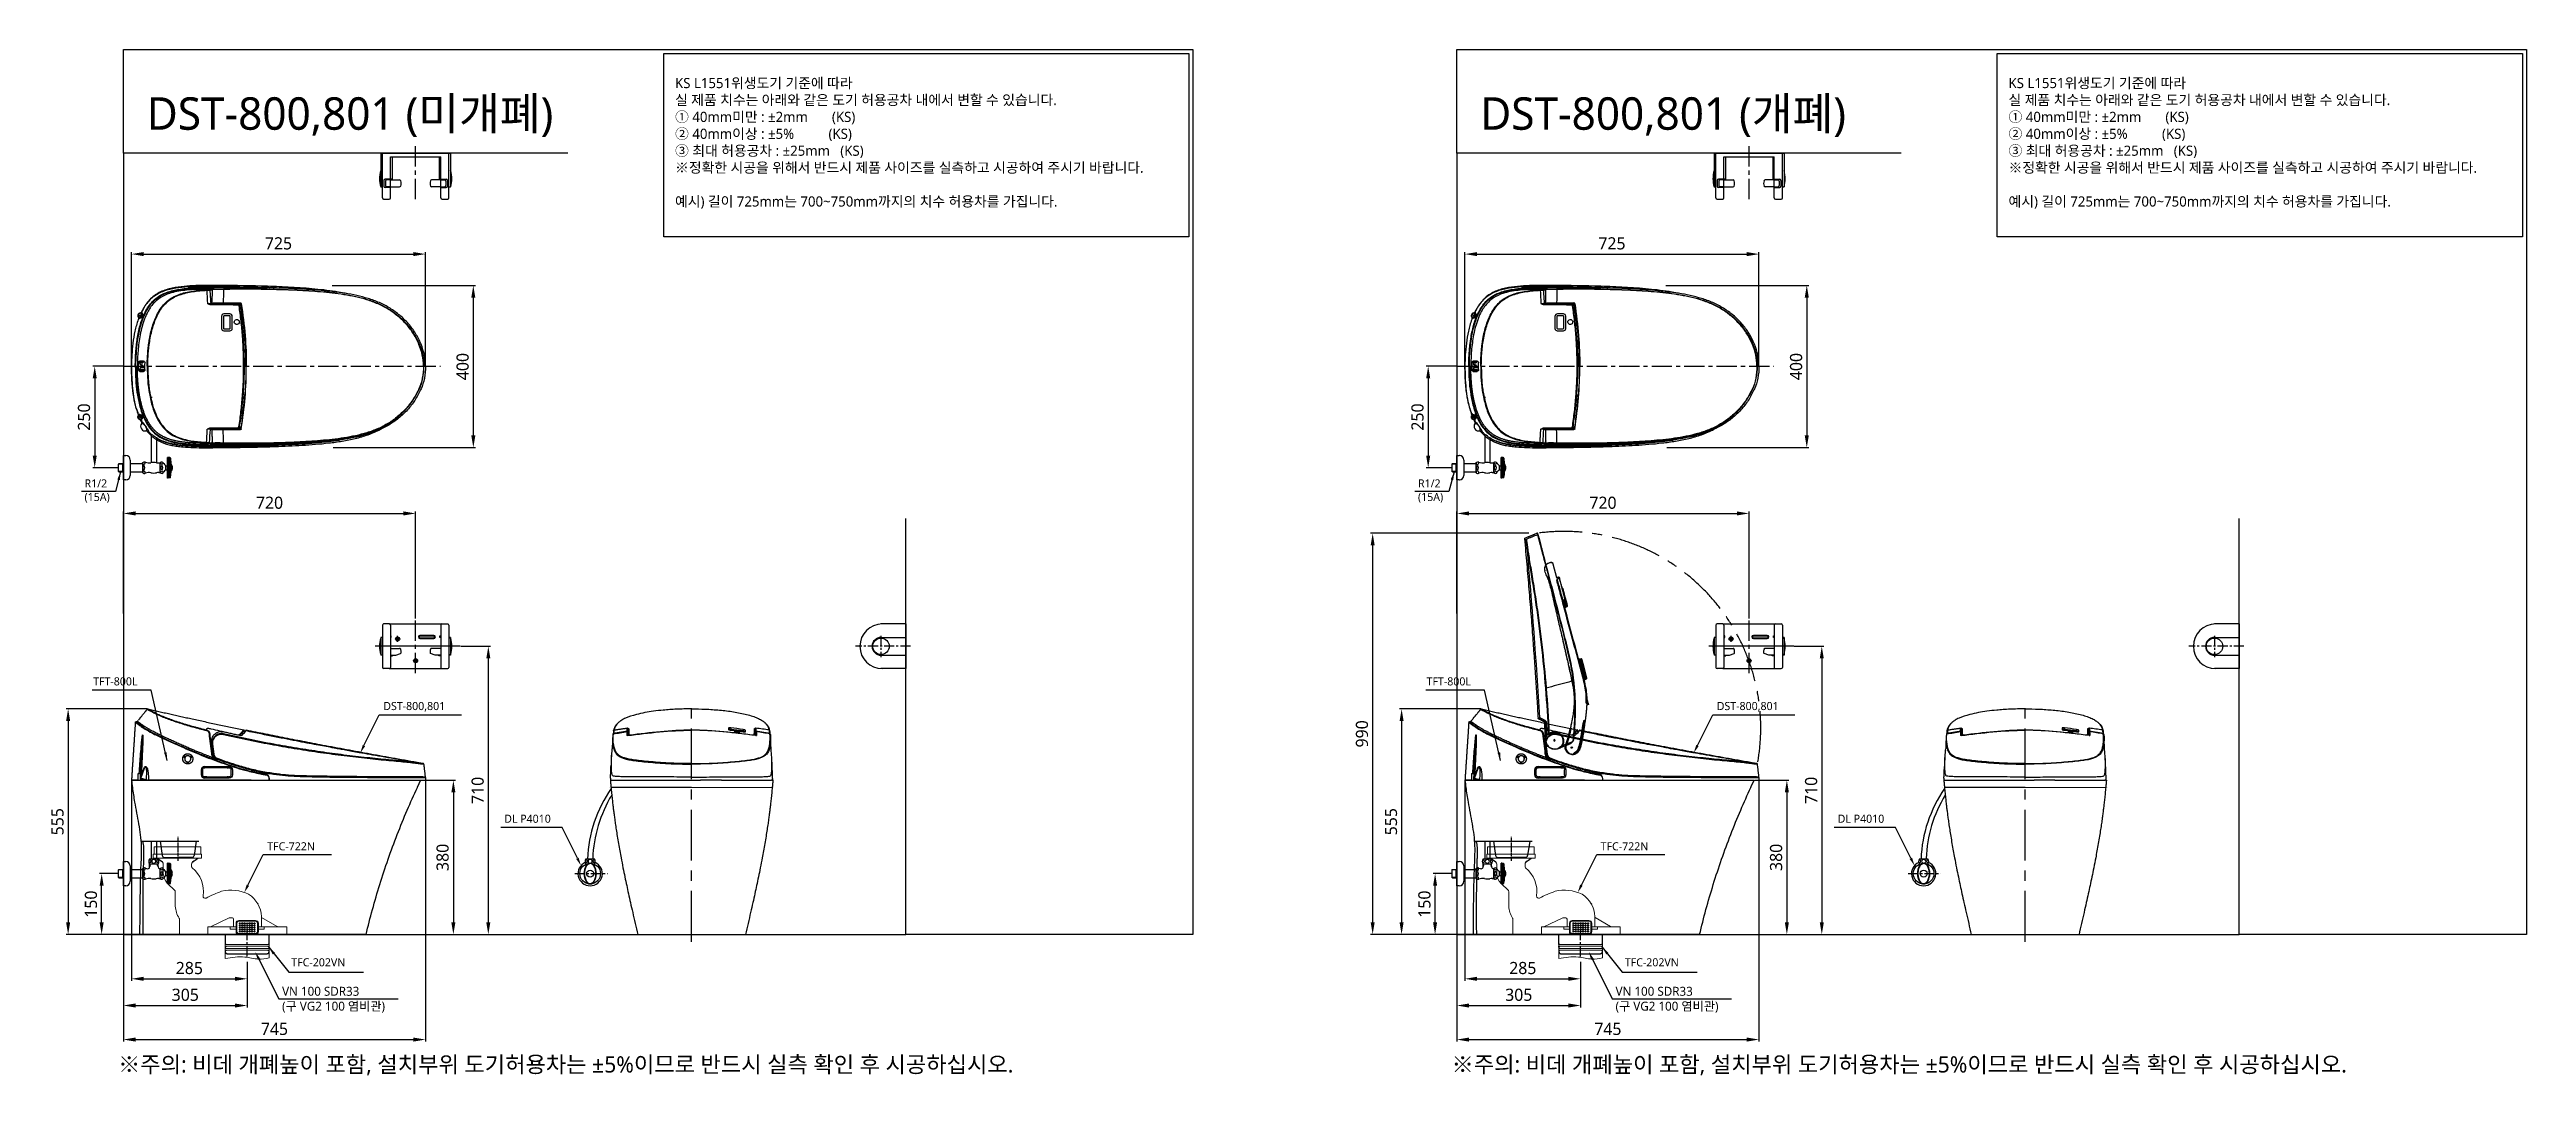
# Model space of a CAD drawing. Extents: x 796 to 6898, y -63 to 2465.
import ezdxf
from ezdxf.lldxf.tags import DXFTag

# ---------------------------------------------------------------- set-up
doc = ezdxf.new("R2010")
doc.units = 0
doc.header["$LTSCALE"] = 20
doc.header["$MEASUREMENT"] = 0
doc.linetypes.add('CENTER', pattern=[2, 1.25, -0.25, 0.25, -0.25])
doc.layers.get('0').update_dxf_attribs({"linetype": 'CONTINUOUS'})
doc.layers.get('DEFPOINTS').update_dxf_attribs({"linetype": 'CONTINUOUS'})
for name, color, linetype in [('1', 7, 'CONTINUOUS'), ('2', 2, 'CONTINUOUS'), ('3', 3, 'CONTINUOUS'), ('4', 4, 'CONTINUOUS'), ('6', 6, 'CONTINUOUS'), ('CEN', 1, 'CENTER'), ('CENTER', 2, 'CENTER')]:
    doc.layers.add(name, color=color, linetype=linetype)
doc.styles.add('GHS', font='romans', dxfattribs={"bigfont": 'ghs'})
doc.styles.add('ROMANS', font='NanumGothic.ttf', dxfattribs={"height": 10.144927})
doc.styles.get("Standard").update_dxf_attribs({"font": 'NanumGothic.ttf'})
tags = doc.linetypes.add('DASHED', pattern=[0.75, 0.5, -0.25]).pattern_tags.tags
tags[6:7] = [DXFTag(74, 4), DXFTag(75, 0), DXFTag(340, '0'), DXFTag(46, 1.0), DXFTag(50, 0.0), DXFTag(44, 0.0), DXFTag(45, 0.0)]
tags[4:5] = [DXFTag(74, 4), DXFTag(75, 0), DXFTag(340, '0'), DXFTag(46, 1.0), DXFTag(50, 0.0), DXFTag(44, 0.0), DXFTag(45, 0.0)]
doc.dimstyles.get("Standard").update_dxf_attribs({"dimtxt": 2.7, "dimasz": 2.5, "dimexe": 1.5, "dimexo": 1.5, "dimgap": 1.5, "dimtad": 1, "dimdec": 0, "dimlfac": 10, "dimzin": 0, "dimdsep": 46, "dimtxsty": 'Standard', "dimcen": 0, "dimclrt": 2, "dimadec": 0, "dimazin": 0, "dimtfac": 1, "dimtdec": 0, "dimtmove": 0, "dimatfit": 3, "dimfxl": 0, "dimtolj": 1, "dimtzin": 0, "dimarcsym": 0})

msp = doc.modelspace()

# ---------------------------------------------------------------- texts
at = {"char_height": 80, "width": 1333.024, "attachment_point": 1, "style": 'GHS'}
for s, insert in [('{\\fNanumGothic|b0|i0|c0|p50;DST-\\fNanumGothic|b0|i0|c129|p50;800,801 (미개폐)}', (1035.8, 2347.3)), ('{\\fNanumGothic|b0|i0|c0|p50;DST-\\fNanumGothic|b0|i0|c129|p50;800,801 (개폐)}', (4321, 2347.3))]:
    msp.add_mtext(s, dxfattribs=dict(at, insert=insert))
at = {"layer": '2', "attachment_point": 4, "style": 'ROMANS'}
for s, insert, char_height in [('KS L1551위생도기 기준에 따라 \\P실 제품 치수는 아래와 같은 도기 허용공차 내에서 변할 수 있습니다. \\P① 40mm미만 : ±2mm       (KS) \\P② 40mm이상 : ±5%          (KS)\\P③ 최대 허용공차 : ±25mm   (KS)\\P※정확한 시공을 위해서 반드시 제품 사이즈를 실측하고 시공하여 주시기 바랍니다.\\P\\P예시) 길이 725mm는 700~750mm까지의 치수 허용차를 가집니다.', (2336.9, 2233.8), 25), ('KS L1551위생도기 기준에 따라 \\P실 제품 치수는 아래와 같은 도기 허용공차 내에서 변할 수 있습니다. \\P① 40mm미만 : ±2mm       (KS) \\P② 40mm이상 : ±5%          (KS)\\P③ 최대 허용공차 : ±25mm   (KS)\\P※정확한 시공을 위해서 반드시 제품 사이즈를 실측하고 시공하여 주시기 바랍니다.\\P\\P예시) 길이 725mm는 700~750mm까지의 치수 허용차를 가집니다.', (5622.1, 2233.8), 25), ('R1/2\\P(15A)', (882.1, 1377.1), 20), ('R1/2\\P(15A)', (4167.3, 1377.1), 20), ('TFT-800L', (903.3, 908.1), 20), ('TFT-800L', (4188.5, 908.1), 20), ('DST-800,801', (1618.1, 845.7), 20), ('DST-800,801', (4903.3, 845.7), 20), ('DL P4010', (1916, 569.7), 20), ('DL P4010', (5201.2, 569.7), 20), ('TFC-722N', (1332.2, 501.7), 20), ('TFC-722N', (4617.4, 501.7), 20), ('TFC-202VN', (1391.6, 215.9), 20), ('TFC-202VN', (4676.8, 215.9), 20), ('VN 100 SDR33\\P(구 VG2 100 염비관)', (1368.8, 123.9), 22), ('VN 100 SDR33\\P(구 VG2 100 염비관)', (4654, 123.9), 22)]:
    msp.add_mtext(s, dxfattribs=dict(at, insert=insert, char_height=char_height))
at = {"layer": '3', "color": 1, "char_height": 40, "attachment_point": 1, "style": 'GHS'}
for insert in [(964.9, -15.5), (4250.1, -15.5)]:
    msp.add_mtext_dynamic_manual_height_columns('{\\fNanumGothic|b0|i0|c129|p50;※주의: 비데 개폐높이 포함, 설치부위 도기허용차는 ±5%이므로 반드시 실측 확인 후 시공하십시오.}', width=2648.262, gutter_width=13.5, heights=[0], dxfattribs=dict(at, insert=insert))

# ---------------------------------------------------------------- blocks, each defined once
blk = doc.blocks.new('*D21')
at = {"color": 3, "lineweight": -2}
for p, q in [((4283, 663.1), (4283, 170.4)), ((4568, 217.3), (4568, 170.4)), ((4313, 175.4), (4538, 175.4))]:
    blk.add_line(p, q, dxfattribs=at)
at = {"color": 3}
for points in [[(4313, 180.4), (4313, 170.4), (4283, 175.4)], [(4538, 180.4), (4538, 170.4), (4568, 175.4)]]:
    blk.add_solid(points, dxfattribs=at)
at = {"layer": 'DEFPOINTS', "color": 0}
for p in [(4283, 664.6), (4568, 218.8), (4568, 175.4)]:
    blk.add_point(p, dxfattribs=at)
at = {"color": 2, "insert": (4425.5, 201.8), "char_height": 30, "attachment_point": 5}
blk.add_mtext('\\A1;285', dxfattribs=at)
blk = doc.blocks.new('*D22')
at = {"color": 3, "lineweight": -2}
for p, q in [((5094.4, 994.6), (5167.1, 994.6)), ((5162.1, 964.6), (5162.1, 314.6)), ((5137.3, 284.6), (5167.1, 284.6))]:
    blk.add_line(p, q, dxfattribs=at)
at = {"color": 3}
for points in [[(5157.1, 964.6), (5167.1, 964.6), (5162.1, 994.6)], [(5157.1, 314.6), (5167.1, 314.6), (5162.1, 284.6)]]:
    blk.add_solid(points, dxfattribs=at)
at = {"layer": 'DEFPOINTS', "color": 0}
for p in [(5092.9, 994.6), (5135.8, 284.6), (5162.1, 284.6)]:
    blk.add_point(p, dxfattribs=at)
at = {"color": 2, "insert": (5135.9, 639.6), "char_height": 30, "attachment_point": 5, "rotation": 90}
blk.add_mtext('\\A1;710', dxfattribs=at)
blk = doc.blocks.new('*D23')
at = {"color": 3, "lineweight": -2}
for p, q in [((4263, 1075.8), (4263, 1327)), ((4293, 1322), (4953, 1322)), ((4983, 1062.8), (4983, 1327))]:
    blk.add_line(p, q, dxfattribs=at)
at = {"color": 3}
for points in [[(4293, 1327), (4293, 1317), (4263, 1322)], [(4953, 1327), (4953, 1317), (4983, 1322)]]:
    blk.add_solid(points, dxfattribs=at)
at = {"layer": 'DEFPOINTS', "color": 0}
for p in [(4983, 1322), (4263, 1074.3), (4983, 1061.3)]:
    blk.add_point(p, dxfattribs=at)
at = {"color": 2, "insert": (4623, 1348.2), "char_height": 30, "attachment_point": 5}
blk.add_mtext('\\A1;720', dxfattribs=at)
blk = doc.blocks.new('*D24')
at = {"color": 3, "lineweight": -2}
for p, q in [((4263, 262.2), (4263, 104.6)), ((4568, 208.3), (4568, 104.6)), ((4293, 109.6), (4538, 109.6))]:
    blk.add_line(p, q, dxfattribs=at)
at = {"color": 3}
for points in [[(4293, 114.6), (4293, 104.6), (4263, 109.6)], [(4538, 114.6), (4538, 104.6), (4568, 109.6)]]:
    blk.add_solid(points, dxfattribs=at)
at = {"layer": 'DEFPOINTS', "color": 0}
for p in [(4263, 263.7), (4568, 209.8), (4568, 109.6)]:
    blk.add_point(p, dxfattribs=at)
at = {"color": 2, "insert": (4415.5, 135.9), "char_height": 30, "attachment_point": 5}
blk.add_mtext('\\A1;305', dxfattribs=at)
blk = doc.blocks.new('*D25')
at = {"color": 3, "lineweight": -2}
for p, q in [((4251.8, 434.6), (4204.4, 434.6)), ((4209.4, 314.6), (4209.4, 404.6)), ((4261.5, 284.6), (4204.4, 284.6))]:
    blk.add_line(p, q, dxfattribs=at)
at = {"color": 3}
for points in [[(4204.4, 404.6), (4214.4, 404.6), (4209.4, 434.6)], [(4204.4, 314.6), (4214.4, 314.6), (4209.4, 284.6)]]:
    blk.add_solid(points, dxfattribs=at)
at = {"layer": 'DEFPOINTS', "color": 0}
for p in [(4209.4, 434.6), (4253.3, 434.6), (4263, 284.6)]:
    blk.add_point(p, dxfattribs=at)
at = {"color": 2, "insert": (4183.2, 359.3), "char_height": 30, "attachment_point": 5, "rotation": 90}
blk.add_mtext('\\A1;150', dxfattribs=at)
blk = doc.blocks.new('*D20')
at = {"color": 3, "lineweight": -2}
for p, q in [((4263.5, 1684.6), (4187.4, 1684.6)), ((4192.4, 1654.6), (4192.4, 1464.6)), ((4249.6, 1434.6), (4187.4, 1434.6))]:
    blk.add_line(p, q, dxfattribs=at)
at = {"color": 3}
for points in [[(4187.4, 1654.6), (4197.4, 1654.6), (4192.4, 1684.6)], [(4187.4, 1464.6), (4197.4, 1464.6), (4192.4, 1434.6)]]:
    blk.add_solid(points, dxfattribs=at)
at = {"layer": 'DEFPOINTS', "color": 0}
for p in [(4265, 1684.6), (4192.4, 1434.6), (4251.1, 1434.6)]:
    blk.add_point(p, dxfattribs=at)
at = {"color": 2, "insert": (4166.1, 1559.6), "char_height": 30, "attachment_point": 5, "rotation": 90}
blk.add_mtext('\\A1;250', dxfattribs=at)
blk = doc.blocks.new('*D26')
at = {"color": 3, "lineweight": -2}
for p, q in [((4997, 664.6), (5081, 664.6)), ((5076, 634.6), (5076, 314.6)), ((4857.2, 284.6), (5081, 284.6))]:
    blk.add_line(p, q, dxfattribs=at)
at = {"color": 3}
for points in [[(5071, 634.6), (5081, 634.6), (5076, 664.6)], [(5071, 314.6), (5081, 314.6), (5076, 284.6)]]:
    blk.add_solid(points, dxfattribs=at)
at = {"layer": 'DEFPOINTS', "color": 0}
for p in [(4995.5, 664.6), (4855.7, 284.6), (5076, 284.6)]:
    blk.add_point(p, dxfattribs=at)
at = {"color": 2, "insert": (5049.6, 474.6), "char_height": 30, "attachment_point": 5, "rotation": 90}
blk.add_mtext('\\A1;380', dxfattribs=at)
blk = doc.blocks.new('*D16')
at = {"color": 3, "lineweight": -2}
for p, q in [((4321.8, 840.4), (4121.9, 840.4)), ((4126.9, 810.4), (4126.9, 314.6)), ((4301.5, 284.6), (4121.9, 284.6))]:
    blk.add_line(p, q, dxfattribs=at)
at = {"color": 3}
for points in [[(4121.9, 810.4), (4131.9, 810.4), (4126.9, 840.4)], [(4121.9, 314.6), (4131.9, 314.6), (4126.9, 284.6)]]:
    blk.add_solid(points, dxfattribs=at)
at = {"layer": 'DEFPOINTS', "color": 0}
for p in [(4323.3, 840.4), (4126.9, 284.6), (4303, 284.6)]:
    blk.add_point(p, dxfattribs=at)
at = {"color": 2, "insert": (4100.8, 562.5), "char_height": 30, "attachment_point": 5, "rotation": 90}
blk.add_mtext('\\A1;555', dxfattribs=at)
blk = doc.blocks.new('*D17')
at = {"color": 3, "lineweight": -2}
for p, q in [((4283, 1686.1), (4283, 1966)), ((4313, 1961), (4977.3, 1961)), ((5007.3, 1686.1), (5007.3, 1966))]:
    blk.add_line(p, q, dxfattribs=at)
at = {"color": 3}
for points in [[(4313, 1966), (4313, 1956), (4283, 1961)], [(4977.3, 1966), (4977.3, 1956), (5007.3, 1961)]]:
    blk.add_solid(points, dxfattribs=at)
at = {"layer": 'DEFPOINTS', "color": 0}
for p in [(5007.3, 1961), (4283, 1684.6), (5007.3, 1684.6)]:
    blk.add_point(p, dxfattribs=at)
at = {"color": 2, "insert": (4645.1, 1987.3), "char_height": 30, "attachment_point": 5}
blk.add_mtext('\\A1;725', dxfattribs=at)
blk = doc.blocks.new('BGFB')
at = {"color": 2, "linetype": 'Continuous', "lineweight": 0}
for p, q in [((-57.5, 0), (57.5, 0)), ((-57.5, 0), (-57.5, -18)), ((57.5, 0), (57.5, -18)), ((-59.5, -18), (59.5, -18)), ((-59.5, -18), (-59.5, -28)), ((-59.5, -28), (59.5, -28)), ((-36.9, -38), (-50.8, -28)), ((-34.8, -42.1), (-34.8, -65.3)), ((34.8, -42.1), (34.8, -49.1)), ((36.9, -38.1), (50.8, -28)), ((59.5, -18), (59.5, -28)), ((-24.1, -89.9), (-6.2, -107.6)), ((-5.3, -109.8), (-5.3, -146.3)), ((4.7, -215.9), (4.7, -177.4)), ((127.8, -174.9), (81.1, -197.3)), ((127.8, -174.9), (135.3, -174.9)), ((138.3, -177.9), (138.3, -197.3)), ((151.3, -181.3), (192.3, -181.3)), ((207.1, -196.8), (207.1, -171.6)), ((207.3, -174.1), (245.6, -196.4)), ((4.7, -215.9), (269.2, -215.9)), ((144.3, -197.3), (75.1, -197.3)), ((75.1, -197.3), (75.1, -215.9)), ((117.8, -240.9), (117.8, -243.9)), ((118.5, -240.4), (118.3, -240.4)), ((118.5, -240.4), (225.4, -240.4)), ((130.2, -197.3), (130.2, -202.4)), ((144.3, -202.4), (130.2, -202.4)), ((144.3, -188.3), (144.3, -208.9)), ((146.3, -188.1), (146.3, -208.6)), ((151.3, -183.1), (192.3, -183.1)), ((151.3, -213.6), (192.3, -213.6)), ((197.3, -188.1), (197.3, -208.6)), ((199.3, -188.3), (199.3, -208.9)), ((199.3, -196.8), (269.2, -196.8)), ((199.3, -202.4), (213.7, -202.4)), ((213.7, -202.4), (213.7, -196.8)), ((225.9, -240.9), (225.9, -243.9)), ((269.2, -196.8), (269.2, -215.9)), ((118.5, -244.4), (118.3, -244.4)), ((118.5, -244.4), (225.4, -244.4)), ((120.3, -250.4), (223.3, -250.4)), ((120.6, -254.4), (223, -254.4))]:
    blk.add_line(p, q, dxfattribs=at)
at = {"color": 3, "linetype": 'Continuous', "lineweight": 0}
for p, q in [((117.8, -275.3), (117.8, -215.9)), ((225.9, -273.8), (225.9, -215.9))]:
    blk.add_line(p, q, dxfattribs=at)
at = {"color": 2}
for p, q in [((118.5, -240.4), (118.4, -215.9)), ((225.2, -240.4), (223.3, -240.4)), ((225.3, -215.9), (225.2, -240.4)), ((120.3, -250.4), (118.3, -250.4)), ((118.3, -254.4), (120.6, -254.4)), ((118.5, -244.4), (120.6, -244.4)), ((118.6, -250.4), (118.5, -244.4)), ((118.6, -256.9), (118.6, -254.4)), ((120.4, -263.9), (118.6, -256.9)), ((122.4, -263.9), (120.4, -263.9)), ((122.4, -263.9), (171.8, -263.9)), ((171.8, -263.9), (221.2, -263.9)), ((223.2, -263.9), (221.2, -263.9)), ((223, -244.4), (225.2, -244.4)), ((223, -254.4), (225.4, -254.4)), ((225.1, -256.9), (223.2, -263.9)), ((225.4, -250.4), (223.3, -250.4)), ((225.2, -244.4), (225.1, -250.4)), ((225.1, -254.4), (225.1, -256.9))]:
    blk.add_line(p, q, dxfattribs=at)
blk.add_line((120.3, -240.4), (118.5, -240.4))
at = {"color": 2, "linetype": 'Continuous', "lineweight": 0}
for centre in [(153.8, -188.6), (153.8, -193.6), (153.8, -198.6), (153.8, -203.6), (153.8, -208.6)]:
    blk.add_circle(centre, 1.5, dxfattribs=at)
for centre, radius, start, end in [((-39.8, -42.1), 5, 0.04466, 54.10673), ((39.8, -42.1), 5, 125.8861, 179.75562), ((37.8, -49.1), 3, 179.75562, 231.4151), ((-10.7, -109.9), 74.8, 351.54677, 51.4151), ((1.6, -64.1), 36.4, 181.8849, 225.07334), ((-8.3, -109.8), 3, 0.08945, 45.24079), ((68.2, -121.6), 5, 171.54677, 296.5549), ((239.8, -464.9), 378.8, 110.24375, 116.5549), ((132, -202.9), 96.3, 63.28091, 103.9725), ((140.2, -174), 67, 2.08282, 58.46047), ((52.8, -143.8), 58.1, 182.47622, 213.35345), ((1.7, -177.4), 3, 0, 33.35345), ((135.3, -177.9), 3, 0, 90), ((151.3, -188.3), 7, 90, 180), ((192.3, -188.3), 7, 360, 90), ((118.3, -240.9), 0.5, 90, 180), ((118.3, -243.9), 0.5, 180, 270), ((151.3, -208.9), 7, 179.73808, 270), ((151.3, -188.1), 5, 90, 180), ((151.3, -208.6), 5, 180, 270), ((192.3, -188.1), 5, 0, 90), ((192.3, -208.6), 5, 270, 0), ((192.3, -208.9), 7, 270, 0), ((225.4, -240.9), 0.5, 0, 90), ((225.4, -243.9), 0.5, 270, 360), ((247.1, -193.8), 3, 239.7939, 270), ((118.3, -250.9), 0.5, 90, 180), ((118.3, -253.9), 0.5, 180, 270), ((225.4, -250.9), 0.5, 0, 90), ((225.4, -253.9), 0.5, 270, 0)]:
    blk.add_arc(centre, radius, start, end, dxfattribs=at)
at = {"color": 3, "linetype": 'Continuous', "lineweight": 0}
blk.add_spline([(117.8, -275.3), (166.2, -271.5), (199.4, -276.5), (225.9, -273.8)], degree=3, dxfattribs=at)
at = {"layer": '1', "color": 252, "linetype": 'Continuous'}
for q in [(-50.8, -28), (-50.1, -28.5), (-50.1, -28.5), (-50.1, -28.5)]:
    blk.add_line((-36.9, -38), q, dxfattribs=at)
at = {"layer": '1', "color": 2, "linetype": 'Continuous'}
for centre in [(159.8, -188.6), (159.8, -188.6), (159.8, -193.6), (159.8, -193.6), (159.8, -198.6), (159.8, -198.6), (159.8, -203.6), (159.8, -203.6), (159.8, -208.6), (159.8, -208.6), (165.8, -188.6), (165.8, -188.6), (165.8, -193.6), (165.8, -193.6), (165.8, -198.6), (165.8, -198.6), (165.8, -203.6), (165.8, -203.6), (165.8, -208.6), (165.8, -208.6), (171.8, -188.6), (171.8, -193.6), (171.8, -198.6), (171.8, -203.6), (171.8, -208.6), (171.8, -208.6), (177.8, -188.6), (177.8, -188.6), (177.8, -193.6), (177.8, -193.6), (177.8, -198.6), (177.8, -198.6), (177.8, -203.6), (177.8, -203.6), (177.8, -208.6), (177.8, -208.6), (183.8, -188.6), (183.8, -188.6), (183.8, -193.6), (183.8, -193.6), (183.8, -198.6), (183.8, -198.6), (183.8, -203.6), (183.8, -203.6), (183.8, -208.6), (183.8, -208.6), (189.8, -188.6), (189.8, -188.6), (189.8, -193.6), (189.8, -193.6), (189.8, -198.6), (189.8, -198.6), (189.8, -203.6), (189.8, -203.6), (189.8, -208.6), (189.8, -208.6)]:
    blk.add_circle(centre, 1.5, dxfattribs=at)
at = {"layer": '1', "color": 252, "linetype": 'Continuous'}
for centre in [(171.8, -188.6), (171.8, -193.6), (171.8, -198.6), (171.8, -203.6)]:
    blk.add_circle(centre, 1.5, dxfattribs=at)
for points, degree in [([(50.1, -28.5), (36.9, -38)], 1), ([(50.1, -28.5), (45.7, -31.7), (41.3, -34.8), (36.9, -38)], 3), ([(50.1, -28.5), (36.9, -38)], 1), ([(50.1, -28.5), (45.7, -31.7), (41.3, -34.8), (36.9, -38)], 3), ([(197.9, -139.9), (198.2, -140.5), (198.5, -141), (198.8, -141.6)], 3), ([(197.9, -139.9), (198.2, -140.5), (198.5, -141), (198.8, -141.6)], 3)]:
    blk.add_open_spline(points, degree=degree, dxfattribs=at)
at = {"layer": 'CEN'}
blk.add_line((171.8, -269.9), (171.8, -196.9), dxfattribs=at)
blk = doc.blocks.new('*D18')
at = {"color": 3, "lineweight": -2}
for p, q in [((5007.3, 671.1), (5007.3, 20.7)), ((4263, 283.1), (4263, 20.7)), ((4293, 25.7), (4977.3, 25.7))]:
    blk.add_line(p, q, dxfattribs=at)
at = {"color": 3}
for points in [[(4293, 30.7), (4293, 20.7), (4263, 25.7)], [(4977.3, 30.7), (4977.3, 20.7), (5007.3, 25.7)]]:
    blk.add_solid(points, dxfattribs=at)
at = {"layer": 'DEFPOINTS', "color": 0}
for p in [(5007.3, 672.6), (4263, 284.6), (5007.3, 25.7)]:
    blk.add_point(p, dxfattribs=at)
at = {"color": 2, "insert": (4635.1, 51.8), "char_height": 30, "attachment_point": 5}
blk.add_mtext('\\A1;745', dxfattribs=at)
blk = doc.blocks.new('*D19')
at = {"color": 3, "lineweight": -2}
for p, q in [((4777.7, 1883.8), (5130.1, 1883.8)), ((5125.1, 1853.8), (5125.1, 1514.1)), ((4780.2, 1484.1), (5130.1, 1484.1))]:
    blk.add_line(p, q, dxfattribs=at)
at = {"color": 3}
for points in [[(5120.1, 1853.8), (5130.1, 1853.8), (5125.1, 1883.8)], [(5120.1, 1514.1), (5130.1, 1514.1), (5125.1, 1484.1)]]:
    blk.add_solid(points, dxfattribs=at)
at = {"layer": 'DEFPOINTS', "color": 0}
for p in [(4776.2, 1883.8), (4778.7, 1484.1), (5125.1, 1484.1)]:
    blk.add_point(p, dxfattribs=at)
at = {"color": 2, "insert": (5098.9, 1683.9), "char_height": 30, "attachment_point": 5, "rotation": 90}
blk.add_mtext('\\A1;400', dxfattribs=at)
blk = doc.blocks.new('A$C92e67b97')
for p, q in [((40.4, 91), (40.4, 108.1)), ((41.4, 106.2), (41.4, 91)), ((70.5, 103.1), (70.7, 104.1)), ((71.2, 101.4), (71, 100.4)), ((522.7, 33.4), (526.5, 1.7))]:
    blk.add_line(p, q)
at = {"extrusion": (0, 0, -1)}
blk.add_circle((-22.6, 92), 1.75, dxfattribs=at)
blk.add_arc((20.8, 91), 20.6, 184.7009, 0)
at = {"extrusion": (2.24964e-32, -1.22465e-16, -1)}
for centre, radius, start, end in [((-20.8, 91), 19.6, 180, 355.27423), ((-84.9, 116), 1, 0, 101.64213)]:
    blk.add_arc(centre, radius, start, end, dxfattribs=at)
at = {"extrusion": (0, 0, -1)}
for centre, major_axis, ratio, start_param, end_param in [((1.5, 82.7), (-0.496, -0.061), 0.109197, 4.838753, 6.283185), ((1.6, 82.3), (-0.496, -0.061), 0.070703, 4.7072, 6.283185), ((5.3, 76.6), (0.367, 0.339), 0.057762, 4.753609, 6.283185), ((41.9, 106.2), (-0.39, -0.313), 0.97182, 0.690035, 2.451557), ((41.9, 106.2), (-0.5, 0), 0.98812, 0, 1.786997), ((41.9, 101.4), (0.5, 0), 0.987549, 3.141593, 4.929043), ((41.9, 100.9), (-0.5, 0), 0.044566, 0, 1.561071), ((72.5, 102.9), (0.613, -0.79), 0.980688, 2.220911, 3.121215), ((72, 102.8), (0.304, -0.397), 0.98088, 1.543608, 2.214361), ((72, 102.7), (0.167, -0.471), 0.978567, 1.237268, 1.904324), ((74, 101), (-0.619, 0.786), 0.980882, 4.027752, 4.698964), ((4.6, 57.7), (-0.496, -0.061), 0.086831, 4.737793, 6.283185), ((8.6, 49.3), (-0.356, -0.351), 0.048909, 4.795282, 6.283185), ((14, 45.8), (-0.17, -0.47), 0.006367, 4.803882, 6.283185)]:
    blk.add_ellipse(centre, major_axis=major_axis, ratio=ratio, start_param=start_param, end_param=end_param, dxfattribs=at)
for points, knots in [([(0.2, 89.3), (0, 92.8), (0.6, 96.4), (3.3, 103), (5.4, 106), (10.8, 110.7), (14.1, 112.4), (20.9, 114.2), (24.6, 114.2), (28.2, 113.4)], [0, 0, 0, 0, 0.25, 0.25, 0.5, 0.5, 0.75, 0.75, 1, 1, 1, 1]), ([(1, 82.7), (0.9, 83.3), (0.9, 84), (0.8, 85), (0.8, 85.3), (0.8, 85.7), (0.8, 85.7), (0.8, 85.8)], [0, 0, 0, 0, 0.626962, 0.626962, 0.939485, 0.939485, 1, 1, 1, 1]), ([(0.8, 85.8), (0.8, 85.8), (0.8, 85.8), (0.8, 85.8), (0.8, 85.8), (0.8, 85.8), (0.8, 85.8), (0.8, 85.7), (0.8, 85.7), (0.9, 85.6), (0.9, 85.5), (0.9, 85.2), (1, 84.9), (1.1, 83.9), (1.3, 83.3), (1.4, 82.7)], [0, 0, 0, 0, 0.003771, 0.003771, 0.019071, 0.019071, 0.021429, 0.021429, 0.068372, 0.068372, 0.121052, 0.121052, 0.408891, 0.408891, 1, 1, 1, 1]), ([(27.9, 112.5), (24.6, 113.2), (21.1, 113.2), (14.5, 111.5), (11.4, 109.9), (6.2, 105.4), (4.2, 102.5), (1.6, 96.2), (1, 92.8), (1.2, 89.3)], [0, 0, 0, 0, 0.25, 0.25, 0.5, 0.5, 0.75, 0.75, 1, 1, 1, 1]), ([(1.6, 82.2), (1.6, 81.9), (1.6, 81.6), (1.8, 79.9), (2, 78.6), (2.8, 72), (3.4, 66.7), (4.2, 60.2), (4.4, 58.9), (4.5, 57.7)], [0, 0, 0, 0, 0.040293, 0.040293, 0.201463, 0.201463, 0.84616, 0.84616, 1, 1, 1, 1]), ([(41.9, 91), (41.9, 88.8), (41.6, 86.8), (40.4, 82.8), (39.4, 80.8), (35.9, 75.6), (32.4, 72.8), (24.6, 69.8), (20.2, 69.4), (11.9, 71.3), (8.1, 73.5), (5.3, 76.7)], [0, 0, 0, 0, 0.125, 0.125, 0.25, 0.25, 0.5, 0.5, 0.75, 0.75, 1, 1, 1, 1]), ([(70.5, 103.1), (69.6, 103.3), (68.7, 103.5), (66.6, 103.9), (65.4, 104.2), (52.2, 107), (40, 109.7), (27.9, 112.5)], [0, 0, 0, 0, 0.065536, 0.065536, 0.145408, 0.145408, 1, 1, 1, 1]), ([(28.2, 113.4), (28.8, 113.3), (29.5, 113.1), (32.7, 112.4), (35.3, 111.8), (46.8, 109.2), (55.6, 107.3), (65.7, 105.1), (66.8, 104.9), (68.9, 104.4), (69.8, 104.2), (70.7, 104)], [0, 0, 0, 0, 0.045883, 0.045883, 0.229413, 0.229413, 0.854591, 0.854591, 0.934463, 0.934463, 1, 1, 1, 1]), ([(41.4, 106.2), (41.4, 106.3), (41.4, 106.3), (41.4, 106.4), (41.4, 106.4), (41.3, 106.5), (41.2, 106.6), (41.1, 106.9), (41, 107.1), (40.7, 107.5), (40.6, 107.8), (40.4, 108.1), (40.4, 108.1), (40.4, 108.1)], [0, 0, 0, 0, 0.102274, 0.102274, 0.1292, 0.1292, 0.30436, 0.30436, 0.591952, 0.591952, 0.996719, 0.996719, 1, 1, 1, 1]), ([(40.4, 108.1), (40.4, 108.1), (40.4, 108.1), (40.7, 107.9), (40.9, 107.7), (41.3, 107.3), (41.5, 107.2), (41.7, 107), (41.8, 106.9), (41.9, 106.8), (41.9, 106.8), (42, 106.8), (42, 106.7), (42, 106.7)], [0, 0, 0, 0, 0.003281, 0.003281, 0.408054, 0.408054, 0.695641, 0.695641, 0.870799, 0.870799, 0.897722, 0.897722, 1, 1, 1, 1]), ([(42, 101.9), (42, 101.8), (42, 101.8), (42, 101.8), (42, 101.7), (42, 101.6), (42, 101.5), (42, 101.3), (42, 101.2), (41.9, 101), (41.9, 101), (41.9, 100.9)], [0, 0, 0, 0, 0.118217, 0.118217, 0.356584, 0.356584, 0.597691, 0.597691, 0.843475, 0.843475, 1, 1, 1, 1]), ([(41.9, 100.9), (41.9, 100.9), (41.9, 100.8), (41.9, 99.4), (41.9, 98.1), (41.9, 94.8), (41.9, 92.9), (41.9, 91)], [0, 0, 0, 0, 0.015884, 0.015884, 0.418354, 0.418354, 1, 1, 1, 1]), ([(71, 100.4), (70.3, 100.6), (69.7, 100.7), (66.4, 101.4), (63.8, 102), (54.8, 103.9), (48.4, 105.3), (42, 106.7)], [0, 0, 0, 0, 0.067466, 0.067466, 0.337332, 0.337332, 1, 1, 1, 1]), ([(42, 106.7), (42, 106.6), (42, 106.6), (42, 106.3), (42, 106.1), (42, 105.1), (42, 104.3), (42, 102.9), (42, 102.4), (42, 101.9)], [0, 0, 0, 0, 0.032237, 0.032237, 0.161183, 0.161183, 0.676971, 0.676971, 1, 1, 1, 1]), ([(70.5, 103.1), (70.6, 103), (70.7, 103), (70.9, 102.9), (71, 102.9), (71.2, 102.9), (71.3, 102.9), (71.4, 102.9), (71.5, 102.9), (71.5, 102.9), (71.5, 102.9), (71.5, 102.9)], [0, 0, 0, 0, 0.245751, 0.245751, 0.485067, 0.485067, 0.715055, 0.715055, 0.941747, 0.941747, 1, 1, 1, 1]), ([(70.5, 102.2), (70.5, 102.2), (70.5, 102.2), (70.5, 102.2), (70.6, 102.2), (70.7, 102.3), (70.8, 102.4), (71, 102.5), (71.1, 102.5), (71.3, 102.6), (71.3, 102.7), (71.4, 102.7), (71.5, 102.7), (71.5, 102.7)], [0, 0, 0, 0, 0.007055, 0.007055, 0.043322, 0.043322, 0.302844, 0.302844, 0.545116, 0.545116, 0.774433, 0.774433, 1, 1, 1, 1]), ([(71.6, 102.4), (71.6, 102.4), (71.5, 102.4), (71.4, 102.4), (71.3, 102.4), (71.2, 102.4), (71.1, 102.3), (70.8, 102.3), (70.7, 102.3), (70.6, 102.2), (70.5, 102.2), (70.5, 102.2), (70.5, 102.2), (70.5, 102.2)], [0, 0, 0, 0, 0.225567, 0.225567, 0.454884, 0.454884, 0.697156, 0.697156, 0.956678, 0.956678, 0.992945, 0.992945, 1, 1, 1, 1]), ([(71.2, 101.4), (71.1, 101.5), (71, 101.6), (70.8, 101.9), (70.6, 102.1), (70.5, 102.2)], [0, 0, 0, 0, 0.465126, 0.465126, 1, 1, 1, 1]), ([(70.7, 104.1), (70.8, 104.1), (71, 104), (71.4, 103.9), (71.9, 103.9), (72.1, 103.9), (72.2, 103.9), (72.2, 103.9), (72.2, 103.9)], [0, 0, 0, 0, 0.040351, 0.358823, 0.61907, 0.819384, 0.955603, 1, 1, 1, 1]), ([(73.8, 100.1), (73.8, 100.1), (73.7, 100), (73.5, 100), (73.4, 100), (73.1, 100.1), (72.9, 100.1), (72.3, 100.2), (72, 100.2), (71.4, 100.3), (71.2, 100.4), (71, 100.4)], [0, 0, 0, 0, 0.141444, 0.141444, 0.28127, 0.28127, 0.49577, 0.49577, 0.831197, 0.831197, 1, 1, 1, 1]), ([(71.2, 101.4), (71.3, 101.3), (71.5, 101.2), (71.9, 101), (72.2, 100.9), (72.6, 100.6), (72.8, 100.6), (73, 100.5), (73.1, 100.5), (73.2, 100.4), (73.2, 100.4), (73.2, 100.4), (73.2, 100.4), (73.2, 100.4)], [0, 0, 0, 0, 0.195305, 0.195305, 0.566521, 0.566521, 0.779616, 0.779616, 0.898522, 0.898522, 0.956146, 0.956146, 1, 1, 1, 1]), ([(83.9, 116), (83.9, 116), (82.9, 114.3), (78.7, 109.3), (75.6, 106.1), (71.5, 102.9)], [0, 0, 0, 0, 0.5, 0.5, 1, 1, 1, 1]), ([(71.5, 102.8), (75.6, 105.9), (78.7, 109.2), (82.9, 114.1), (83.9, 115.8), (83.9, 115.8)], [0, 0, 0, 0, 0.5, 0.5, 1, 1, 1, 1]), ([(84, 115.5), (84, 115.5), (83, 113.8), (78.8, 108.8), (75.7, 105.6), (71.6, 102.4)], [0, 0, 0, 0, 0.5, 0.5, 1, 1, 1, 1]), ([(71.6, 102.4), (71.8, 102.2), (72, 102), (72.4, 101.5), (72.6, 101.2), (72.9, 100.9), (72.9, 100.8), (73.1, 100.6), (73.2, 100.5), (73.2, 100.4)], [0, 0, 0, 0, 0.330328, 0.330328, 0.732756, 0.732756, 0.845256, 0.845256, 1, 1, 1, 1]), ([(71.9, 103.7), (72.6, 104.3), (74.1, 105.5), (76.2, 107.4), (78.2, 109.3), (80, 111.2), (81.3, 112.8), (82.4, 114.1), (83.1, 115.1), (83.7, 115.9), (83.9, 116.3), (84, 116.4), (84.1, 116.4), (84.1, 116.4)], [0, 0, 0, 0, 0.091025, 0.201574, 0.318109, 0.43368, 0.544826, 0.651102, 0.741371, 0.837097, 0.92899, 0.977717, 1, 1, 1, 1]), ([(73.2, 100.4), (77.3, 103.6), (80.5, 106.8), (84.6, 111.8), (85.7, 113.5), (85.7, 113.5)], [0, 0, 0, 0, 0.5, 0.5, 1, 1, 1, 1]), ([(86, 112.7), (85.5, 112.1), (84.6, 110.7), (81, 106.5), (77.8, 103.3), (73.8, 100.1)], [0, 0, 0, 0, 0.413693, 0.413693, 1, 1, 1, 1]), ([(83.9, 115.8), (83.9, 115.8), (83.9, 115.7), (84, 115.6), (84, 115.6), (84, 115.5)], [0, 0, 0, 0, 0.5, 0.5, 1, 1, 1, 1]), ([(85.7, 113.5), (85.8, 113.4), (85.8, 113.4), (86, 113.2), (86.1, 113.2), (86.3, 113.2)], [0, 0, 0, 0, 0.5, 0.5, 1, 1, 1, 1]), ([(518.7, 31.6), (512.2, 32.7), (505.6, 33.9), (499.1, 35), (361.1, 59.1), (223.4, 84.9), (86.3, 113.2)], [-0.047362, -0.047362, -0.047362, -0.047362, 0, 0, 0, 1, 1, 1, 1]), ([(519.5, 30.6), (515.6, 31.3), (508.8, 32.2), (499.1, 33.3), (497.6, 33.5), (496.1, 33.6), (489.8, 34.4), (484.4, 34.9), (472.6, 36.1), (466.1, 36.8), (445.8, 38.7), (430.9, 40.1), (406.6, 42.5), (398.2, 43.4), (381.3, 45.2), (372.7, 46.1), (346.8, 49), (329.1, 51.2), (293.7, 55.8), (276.1, 58.3), (223, 66.1), (187.6, 72), (152.2, 78.4)], [-0.154655, -0.154655, -0.154655, -0.154655, 0, 0, 0, 0.0227, 0.0227, 0.092508, 0.092508, 0.162315, 0.162315, 0.301929, 0.301929, 0.371736, 0.371736, 0.441543, 0.441543, 0.581157, 0.581157, 0.720772, 0.720772, 1, 1, 1, 1]), ([(152.4, 79.4), (187.6, 72.9), (222.9, 67.1), (275.8, 59.2), (293.5, 56.8), (328.7, 52.2), (346.3, 50), (372.3, 47.1), (380.8, 46.1), (397.7, 44.3), (406, 43.5), (430.3, 41.1), (445.1, 39.7), (465.4, 37.7), (471.9, 37.1), (483.7, 35.8), (489, 35.3), (495.7, 34.5), (497.4, 34.3), (499.1, 34.1), (508.9, 32.9), (515.6, 32), (519.2, 31.4)], [0, 0, 0, 0, 0.278001, 0.278001, 0.417002, 0.417002, 0.556003, 0.556003, 0.625503, 0.625503, 0.695003, 0.695003, 0.834004, 0.834004, 0.903504, 0.903504, 0.973004, 0.973004, 1, 1, 1, 1.156762, 1.156762, 1.156762, 1.156762]), ([(152.2, 8.7), (140.4, 10.4), (128.6, 12.4), (105.2, 17.3), (93.6, 20.1), (70.5, 26.4), (59.1, 29.9), (36.4, 37.3), (25.1, 41.3), (13.9, 45.4)], [0, 0, 0, 0, 0.25, 0.25, 0.5, 0.5, 0.75, 0.75, 1, 1, 1, 1]), ([(14, 45.8), (25.2, 41.7), (36.5, 37.8), (59.2, 30.3), (70.6, 26.9), (93.7, 20.6), (105.3, 17.7), (128.7, 12.9), (140.4, 10.9), (152.2, 9.1)], [0, 0, 0, 0, 0.25, 0.25, 0.5, 0.5, 0.75, 0.75, 1, 1, 1, 1]), ([(152.2, 9.1), (161.9, 7.8), (171.5, 6.5), (190.9, 4.8), (200.5, 4.3), (229.6, 3.1), (248.9, 2.8), (287.6, 2.1), (307, 1.9), (345.2, 1.5), (364, 1.4), (391.7, 1.2), (400.8, 1.1), (418.8, 1), (427.6, 1), (444.3, 0.9), (452.3, 0.8), (467.3, 0.7), (474.5, 0.7), (487.5, 0.6), (493.4, 0.6), (503.7, 0.5), (508.2, 0.5), (515.6, 0.5), (518.4, 0.5), (522.1, 0.5), (523.1, 0.4), (523.1, 0.4)], [0, 0, 0, 0, 0.0625, 0.0625, 0.125, 0.125, 0.25, 0.25, 0.375, 0.375, 0.5, 0.5, 0.5625, 0.5625, 0.625, 0.625, 0.6875, 0.6875, 0.75, 0.75, 0.8125, 0.8125, 0.875, 0.875, 0.9375, 0.9375, 1, 1, 1, 1]), ([(523.6, 0), (523.6, 0), (522.6, 0), (518.9, 0), (516.2, 0), (510.7, 0.1), (508.6, 0.1), (504.1, 0.1), (501.7, 0.1), (493.9, 0.1), (488.1, 0.2), (475.1, 0.2), (467.9, 0.3), (452.9, 0.4), (444.9, 0.4), (428.2, 0.5), (419.3, 0.5), (401.3, 0.7), (392.2, 0.7), (364.5, 0.9), (345.6, 1), (307.3, 1.4), (287.9, 1.7), (249.1, 2.3), (229.7, 2.6), (200.6, 3.8), (190.8, 4.3), (171.5, 6), (161.8, 7.3), (152.2, 8.7)], [0, 0, 0, 0, 0.0625, 0.0625, 0.125, 0.125, 0.15625, 0.15625, 0.1875, 0.1875, 0.25, 0.25, 0.3125, 0.3125, 0.375, 0.375, 0.4375, 0.4375, 0.5, 0.5, 0.625, 0.625, 0.75, 0.75, 0.875, 0.875, 0.9375, 0.9375, 1, 1, 1, 1]), ([(518.7, 31.6), (518.8, 31.6), (518.9, 31.6), (519.1, 31.4), (519.2, 31.4), (519.3, 31.2), (519.4, 31.1), (519.5, 30.9), (519.5, 30.8), (519.5, 30.7)], [0, 0, 0, 0, 0.263577, 0.263577, 0.527154, 0.527154, 0.79073, 0.79073, 1, 1, 1, 1]), ([(522.7, 33.4), (522.7, 33.5), (522.6, 33.7), (522.5, 34), (522.4, 34.1), (522.1, 34.4), (522, 34.5), (521.7, 34.6), (521.6, 34.7), (521.5, 34.7)], [0, 0, 0, 0, 0.26355, 0.26355, 0.5271, 0.5271, 0.79065, 0.79065, 1, 1, 1, 1]), ([(523.1, 0.4), (523.1, 0.4), (523.1, 0.3), (523.2, 0.2), (523.2, 0.2), (523.3, 0.1), (523.3, 0.1), (523.4, 0), (523.5, 0), (523.5, 0), (523.6, 0), (523.6, 0)], [0, 0, 0, 0, 0.233072, 0.233072, 0.466145, 0.466145, 0.699217, 0.699217, 0.93229, 0.93229, 1, 1, 1, 1]), ([(525, 0), (525.1, 0), (525.3, 0), (525.6, 0.1), (525.8, 0.2), (526, 0.4), (526.2, 0.6), (526.3, 0.8), (526.4, 1), (526.5, 1.3), (526.5, 1.5), (526.5, 1.7)], [0, 0, 0, 0, 0.19923, 0.19923, 0.39846, 0.39846, 0.59769, 0.59769, 0.796921, 0.796921, 1, 1, 1, 1])]:
    blk.add_open_spline(points, degree=3, knots=knots)
for points, degree in [([(0.8, 85.8), (0.8, 85.8), (0.8, 85.9), (0.8, 85.9)], 3), ([(0.8, 85.8), (0.8, 85.8), (0.8, 85.8), (0.8, 85.8)], 3), ([(1.1, 82.2), (1, 82.3), (1, 82.5), (1, 82.7)], 3), ([(4.1, 57.6), (3.1, 65.8), (2.1, 74), (1.1, 82.2)], 3), ([(1.4, 82.7), (1.5, 82.5), (1.5, 82.4), (1.6, 82.2)], 3), ([(5.3, 76.7), (3.7, 78.3), (2.5, 80.2), (1.6, 82.2)], 3), ([(5.3, 76.7), (6.4, 67.5), (7.5, 58.4), (8.6, 49.2)], 3), ([(40.4, 108.1), (50.7, 105.8), (60.9, 103.6), (71.2, 101.4)], 3), ([(41.4, 106.2), (41.4, 106.2), (41.4, 106.2), (41.4, 106.2)], 3), ([(152.2, 78.4), (115.3, 85.2), (78.5, 92.6), (41.9, 100.9)], 3), ([(42, 106.7), (42, 106.7), (42, 106.7), (42, 106.7)], 3), ([(42, 101.9), (78.7, 93.6), (115.5, 86.1), (152.4, 79.4)], 3), ([(70.5, 102.2), (70.5, 102.5), (70.5, 102.8), (70.5, 103.1)], 3), ([(71.5, 102.9), (71.5, 102.9), (71.5, 102.8), (71.5, 102.8)], 3), ([(71.5, 102.7), (71.5, 102.7), (71.5, 102.7), (71.5, 102.8)], 3), ([(71.6, 102.4), (71.6, 102.4), (71.6, 102.4), (71.6, 102.4)], 3), ([(83.9, 115.8), (83.9, 115.9), (83.9, 115.9), (83.9, 116)], 3), ([(84, 115.5), (85.7, 113.5)], 1), ([(521.5, 34.7), (287.5, 75.3), (85.1, 117)], 2), ([(86.3, 113.2), (86.3, 113.2), (86.2, 113), (86, 112.7)], 3), ([(152.4, 79.4), (152.4, 79.3), (152.3, 78.9), (152.2, 78.4)], 3), ([(152.2, 24.1), (152.2, 42.2), (152.2, 60.3), (152.2, 78.4)], 3), ([(8.3, 48.9), (5.9, 51.3), (4.5, 54.4), (4.1, 57.6)], 3), ([(4.5, 57.7), (4.9, 54.5), (6.4, 51.5), (8.6, 49.2)], 3), ([(13.9, 45.4), (11.7, 46.1), (9.8, 47.3), (8.3, 48.9)], 3), ([(8.6, 49.2), (10.1, 47.7), (12, 46.5), (14, 45.8)], 3), ([(152.2, 9.1), (152.2, 14.1), (152.2, 19.1), (152.2, 24.1)], 3), ([(152.2, 8.7), (152.2, 8.7), (152.2, 8.9), (152.2, 9.1)], 3), ([(519.5, 30.7), (520.7, 20.6), (521.9, 10.5), (523.1, 0.4)], 3), ([(522.7, 33.4), (526.5, 1.7)], 1), ([(525, 0), (523.6, 0)], 1)]:
    blk.add_open_spline(points, degree=degree)
blk = doc.blocks.new('A$Cbd50e67b')
for p, q in [((1.5, 84.9), (1.5, 85.9)), ((1.5, 85.9), (2, 85.9)), ((2, 84.9), (1.5, 84.9)), ((2, 84.9), (2, 85.9)), ((72.5, 72.2), (72.5, 72.2)), ((110.5, 19.4), (111.3, 19.4)), ((111.9, 22.9), (111.9, 22.9)), ((171.7, 11.4), (172, 8.3)), ((171.7, 11.4), (182.8, 11.4)), ((172, 8.3), (182.8, 8.3)), ((174, 6.4), (210.9, 6.4)), ((210.7, 13.4), (182.8, 13.4)), ((182.8, 11.4), (182.8, 13.4)), ((210.7, 11.4), (182.8, 11.4)), ((210.7, 11.4), (182.8, 11.4)), ((182.8, 11.4), (182.8, 8.3)), ((210.8, 8.3), (182.8, 8.3)), ((199.7, 42.7), (199.7, 42.7)), ((199.7, 42.7), (199.7, 42.7)), ((200.9, 42.7), (200.9, 42.7)), ((210.7, 13.4), (210.7, 11.4)), ((223.6, 11.4), (210.7, 11.4)), ((210.7, 11.4), (210.8, 8.3)), ((223.3, 8.3), (210.8, 8.3)), ((223.3, 8.3), (223.6, 11.4)), ((231.8, 41.5), (231.8, 41.5)), ((233, 41.5), (233, 41.5)), ((356.1, 11.4), (356.4, 8.3)), ((356.1, 11.4), (361.6, 11.4)), ((356.4, 8.3), (361.7, 8.3)), ((361.6, 13.4), (361.6, 11.4)), ((374.4, 13.4), (361.6, 13.4)), ((374.4, 11.4), (361.6, 11.4)), ((374.4, 11.4), (361.6, 11.4)), ((361.6, 11.4), (361.7, 8.3)), ((374.7, 8.3), (361.7, 8.3)), ((362.8, 6.4), (386.3, 6.4)), ((374.4, 8.9), (374.9, 8.9)), ((374.9, 8.9), (374.9, 13.9)), ((427.8, 14.9), (427.2, 14.9)), ((429.8, 7.9), (430.8, 7.9)), ((467.5, 14.9), (432.8, 14.9)), ((456.3, 35), (456.3, 35)), ((469, 17.9), (471.1, 17.9))]:
    blk.add_line(p, q)
blk.add_circle((18, 86.9), 1.6)
blk.add_circle((18, 86.9), 1.6)
at = {"extrusion": (0, 0, -1)}
for centre, radius, start, end in [((-1, 85.9), 1, 270, 3.3951), ((-2, 83.9), 2, 90, 176.41668), ((-2, 83.9), 1, 90, 176.41668), ((-18, 84.9), 15, 306.95541, 356.41668), ((-18, 84.9), 14, 306.95222, 356.41668)]:
    blk.add_arc(centre, radius, start, end, dxfattribs=at)
for centre, radius, start, end in [((1, 83.9), 1, 90, 183.32003), ((71.4, 43.2), 1, 179.5, 247.1112), ((174, 8.4), 2, 185, 270), ((221.4, 8.4), 2, 270, 355), ((358.4, 8.4), 2, 185, 270), ((401.3, 8.4), 2, 270, 355)]:
    blk.add_arc(centre, radius, start, end)
at = {"extrusion": (-7.87709e-06, 3.31272e-06, -1)}
blk.add_arc((-72.1, 39.6, 0), 1, 293.02079, 352.22922, dxfattribs=at)
for centre, major_axis, ratio, start_param, end_param in [((1, 83.9), (0.998, 0.058), 0.010481, 1.736579, 3.141593), ((1, 83.9), (0, -1), 0.165346, 3.141593, 4.711626), ((4, 84.1), (0.998, 0.062), 0.008709, 1.570251, 3.141593), ((7.7, 71.3), (0.602, 0.799), 0.007779, 1.727679, 3.141598), ((9.5, 73.7), (0.602, 0.799), 0.005252, 1.563827, 3.141597), ((27.9, 98.1), (0.9, 1.2), 0.005565, 0, 1.56383), ((64.4, 46.1), (0.394, 0.919), 0.003435, 1.562774, 3.141593), ((182.7, 13.4), (0, 1.5), 0.073035, 4.712389, 6.283185), ((183, 8.4), (0, 2), 0.073035, 1.658063, 3.141593), ((210.6, 13.4), (0, -1.5), 0.073035, 1.570796, 3.141593), ((210.9, 8.4), (0, 2), 0.073035, 1.658063, 3.141593), ((360.8, 13.4), (0, -1.5), 0.544639, 1.570796, 3.141593), ((362.8, 8.4), (0, 2), 0.544639, 1.658063, 3.141593), ((374.5, 13.9), (0, 1), 0.487653, 4.712389, 6.283185), ((375.4, 8.9), (0, -1), 0.487653, 4.712389, 6.283185), ((386.3, 8.4), (0, 2), 0.544639, 1.658063, 3.141593)]:
    blk.add_ellipse(centre, major_axis=major_axis, ratio=ratio, start_param=start_param, end_param=end_param)
for points, degree, knots in [([(0, 86), (0.2, 89.2), (1.3, 92.4), (4.9, 97.7), (7.5, 99.9), (13.4, 102.6), (16.7, 103.2), (23.1, 102.5), (26.2, 101.3), (28.8, 99.3)], 3, [0, 0, 0, 0, 0.25, 0.25, 0.5, 0.5, 0.75, 0.75, 1, 1, 1, 1]), ([(0, 86), (0, 86), (0, 86), (0.1, 86), (0.2, 86), (0.4, 86), (0.6, 86), (0.8, 86), (1, 86), (1.3, 85.9), (1.4, 85.9), (1.5, 85.9)], 3, [0, 0, 0, 0, 0.214642, 0.214642, 0.429237, 0.429237, 0.643835, 0.643835, 0.858643, 0.858643, 1, 1, 1, 1]), ([(7.1, 70.5), (5.1, 72.1), (3.3, 74.1), (0.9, 78.7), (0.2, 81.3), (0, 83.9)], 3, [0, 0, 0, 0, 0.5, 0.5, 1, 1, 1, 1]), ([(3, 83.9), (2.6, 83.9), (2.3, 83.9), (1.9, 83.9), (1.9, 83.9), (1.5, 83.9), (1.2, 83.9), (0.8, 83.9)], 3, [0, 0, 0, 0, 0.5, 0.5, 0.522271, 0.522271, 1, 1, 1, 1]), ([(1.5, 84.9), (1.5, 84.9), (1.4, 84.9), (1.3, 84.9), (1.3, 84.9), (1.2, 84.9), (1.1, 84.9), (1.1, 84.9), (1, 84.9), (1, 84.9), (1, 84.9), (1, 84.9)], 3, [0, 0, 0, 0, 0.141589, 0.141589, 0.356673, 0.356673, 0.571432, 0.571432, 0.78609, 0.78609, 1, 1, 1, 1]), ([(27.9, 98.1), (25.5, 99.9), (22.7, 101), (16.8, 101.7), (13.7, 101.2), (8.4, 98.7), (6, 96.7), (2.7, 91.8), (1.7, 88.9), (1.5, 85.9)], 3, [0, 0, 0, 0, 0.25, 0.25, 0.5, 0.5, 0.75, 0.75, 1, 1, 1, 1]), ([(3, 84), (3, 84.1), (3, 84.2), (2.9, 84.3), (2.9, 84.4), (2.8, 84.6), (2.7, 84.6), (2.5, 84.8), (2.4, 84.9), (2.2, 84.9), (2.1, 84.9), (2, 84.9), (2, 84.9), (2, 84.9)], 3, [0, 0, 0, 0, 0.13626, 0.13626, 0.270757, 0.270757, 0.485011, 0.485011, 0.808, 0.808, 0.996739, 0.996739, 1, 1, 1, 1]), ([(8.9, 72.9), (8.7, 73.1), (8.6, 73.2), (8.1, 73.7), (7.8, 73.9), (6.9, 74.8), (6.4, 75.4), (5, 77.3), (4.2, 78.7), (3.5, 81), (3.3, 81.8), (3.1, 83), (3, 83.5), (3, 83.9)], 3, [0, 0, 0, 0, 0.057668, 0.057668, 0.150412, 0.150412, 0.335902, 0.335902, 0.706881, 0.706881, 0.892371, 0.892371, 1, 1, 1, 1]), ([(71.6, 38.7), (71.6, 38.7), (71.6, 38.7), (71.5, 38.8), (71.3, 38.9), (70, 39.4), (68, 40.2), (64.7, 41.7), (63.6, 42.1), (61.3, 43.1), (60.2, 43.6), (50.1, 47.9), (41.2, 51.8), (27.9, 58), (23.5, 60.1), (15.1, 64.9), (11, 67.6), (7.1, 70.5)], 3, [0, 0, 0, 0, 0.004464, 0.004464, 0.028745, 0.028745, 0.125871, 0.125871, 0.174434, 0.174434, 0.222996, 0.222996, 0.611498, 0.611498, 0.805749, 0.805749, 1, 1, 1, 1]), ([(7.6, 71.2), (11.5, 68.3), (15.5, 65.6), (24, 60.8), (28.3, 58.7), (41.5, 52.5), (50.4, 48.7), (60.4, 44.4), (61.6, 43.9), (63.8, 43), (64.9, 42.5), (68.1, 40.9), (70.1, 40), (71.2, 39.4), (71.1, 39.5), (71.1, 39.5), (71.1, 39.5), (71.1, 39.5)], 3, [0, 0, 0, 0, 0.185668, 0.185668, 0.371336, 0.371336, 0.742672, 0.742672, 0.789089, 0.789089, 0.835506, 0.835506, 0.92834, 0.92834, 0.974758, 0.974758, 1, 1, 1, 1]), ([(64, 45.2), (54.6, 49.3), (45.1, 53.3), (31.1, 59.8), (26.4, 62), (17.4, 67), (13.1, 69.8), (8.9, 72.9)], 3, [0, 0, 0, 0, 0.5, 0.5, 0.75, 0.75, 1, 1, 1, 1]), ([(64.7, 44.9), (64.3, 45.1), (58.5, 47.6), (52.6, 50.1), (44.3, 53.8), (41.3, 55.1), (35.5, 57.7), (32.6, 59), (26.9, 61.8), (24.1, 63.3), (18.5, 66.4), (15.8, 68.1), (12.5, 70.3), (11.9, 70.8), (10.6, 71.7), (9.9, 72.2), (9.2, 72.8), (9.1, 72.9), (8.9, 72.9)], 3, [0, 0, 0, 0, 0.019805, 0.305471, 0.305471, 0.458206, 0.458206, 0.610941, 0.610941, 0.763676, 0.763676, 0.916412, 0.916412, 0.954595, 0.954595, 0.992779, 0.992779, 1, 1, 1, 1]), ([(9.5, 73.8), (13.7, 70.6), (18, 67.8), (26.9, 62.9), (31.5, 60.7), (45.5, 54.2), (55, 50.2), (64.4, 46.1)], 3, [0, 0, 0, 0, 0.25, 0.25, 0.5, 0.5, 1, 1, 1, 1]), ([(64.7, 76.3), (58.4, 79.6), (52, 82.8), (39.6, 89.9), (33.6, 93.8), (27.9, 98.1)], 3, [0, 0, 0, 0, 0.5, 0.5, 1, 1, 1, 1]), ([(28.8, 99.3), (31.6, 97.2), (34.5, 95.1), (40.5, 91.2), (43.5, 89.4), (52.8, 84.1), (59.1, 80.9), (65.4, 77.6)], 3, [0, 0, 0, 0, 0.25, 0.25, 0.5, 0.5, 1, 1, 1, 1]), ([(40.1, 91.5), (39.2, 92.1), (36.5, 93.8), (33.8, 95.7), (32.1, 96.9)], 3, [0, 0, 0, 0, 0.340021, 1, 1, 1, 1]), ([(106.5, 58.5), (104.5, 59.4), (100.2, 61.1), (93.5, 64), (85.5, 67.7), (76.4, 72.1), (66.3, 77.2), (56.5, 82.3), (47.7, 86.9), (42.7, 89.9), (40.5, 91.3)], 3, [0, 0, 0, 0, 0.088807, 0.188142, 0.298206, 0.447256, 0.596376, 0.762752, 0.89457, 1, 1, 1, 1]), ([(70.8, 42.3), (70.4, 42.5), (69.8, 42.8), (67.6, 43.7), (65.8, 44.4), (64, 45.2)], 3, [0, 0, 0, 0, 0.404577, 0.404577, 1, 1, 1, 1]), ([(64.4, 46.1), (65.9, 45.4), (67.4, 44.6), (69.7, 43.5), (70.4, 43.2), (70.4, 43.2)], 3, [0, 0, 0, 0, 0.5, 0.5, 1, 1, 1, 1]), ([(64.7, 44.9), (65.1, 44.7), (65.9, 44.4), (67, 43.9), (68, 43.5), (68.9, 43.1), (69.7, 42.8), (70.2, 42.6), (70.6, 42.4), (70.7, 42.4), (70.7, 42.4)], 3, [0, 0, 0, 0, 0.127762, 0.253753, 0.378205, 0.501276, 0.6234, 0.745661, 0.870117, 1, 1, 1, 1]), ([(155.8, 45.8), (152.4, 46.3), (144.8, 47.3), (132.6, 49.9), (119.5, 53.7), (110.8, 56.9), (106.5, 58.5)], 3, [0, 0, 0, 0, 0.20264, 0.450673, 0.733088, 1, 1, 1, 1]), ([(111.3, 19.4), (111.4, 19.4), (112.2, 19.4), (115.9, 19.4), (118.7, 19.4), (122.4, 19.4)], 3, [0, 0, 0, 0, 0.496992, 0.496992, 1, 1, 1, 1]), ([(112.5, 23.4), (112.4, 23.4), (112.2, 23.4), (111.9, 23.2), (111.9, 23.1), (111.9, 22.9)], 3, [0, 0, 0, 0, 0.5, 0.5, 1, 1, 1, 1]), ([(111.9, 19.9), (112.1, 19.9), (113.1, 19.9), (116.2, 19.9), (117.6, 19.9), (120.4, 19.9), (121.6, 19.9), (122.8, 19.9)], 3, [0, 0, 0, 0, 0.518287, 0.518287, 0.810647, 0.810647, 1, 1, 1, 1]), ([(112.2, 22.8), (112.8, 22.7), (113.9, 22.3), (117, 21.4), (118.8, 21), (121.4, 20.3), (122.1, 20.1), (122.8, 19.9)], 3, [0, 0, 0, 0, 0.504111, 0.504111, 0.878493, 0.878493, 1, 1, 1, 1]), ([(113.9, 24.2), (113.9, 24.1), (113.8, 24), (113.7, 23.8), (113.7, 23.7), (113.5, 23.5), (113.4, 23.5), (113.2, 23.4), (113.1, 23.3), (112.9, 23.3), (112.8, 23.3), (112.7, 23.3), (112.7, 23.4), (112.6, 23.4)], 3, [0, 0, 0, 0, 0.197646, 0.197646, 0.395293, 0.395293, 0.592939, 0.592939, 0.790585, 0.790585, 0.898882, 0.898882, 1, 1, 1, 1]), ([(427.2, 14.9), (427.2, 14.9), (425.3, 14.9), (419.9, 14.9), (417.8, 14.9), (412.6, 14.9), (409.6, 14.9), (403.2, 14.9), (399.6, 14.9), (392.5, 14.9), (388.8, 14.9), (377.7, 14.9), (370, 14.9), (331, 14.9), (296.9, 14.9), (253.4, 14.9), (244.7, 14.9), (227.3, 14.9), (218.5, 14.9), (201.2, 14.9), (192.5, 14.9), (175.9, 14.9), (168, 14.9), (153.4, 15.5), (146.6, 16.2), (134.5, 17.9), (129.4, 19), (123.1, 20.5), (121.3, 20.9), (118.1, 21.8), (116.7, 22.2), (113.6, 23.1), (112.6, 23.4), (112.6, 23.4)], 3, [0, 0, 0, 0, 0.0625, 0.0625, 0.09375, 0.09375, 0.125, 0.125, 0.15625, 0.15625, 0.1875, 0.1875, 0.25, 0.25, 0.5, 0.5, 0.5625, 0.5625, 0.625, 0.625, 0.6875, 0.6875, 0.75, 0.75, 0.8125, 0.8125, 0.875, 0.875, 0.90625, 0.90625, 0.9375, 0.9375, 1, 1, 1, 1]), ([(114.1, 24.1), (114.4, 24), (115.4, 23.7), (119, 22.7), (122.2, 21.8), (130.5, 19.8), (135.6, 18.7), (147.5, 17), (154.3, 16.4), (168.8, 15.7), (176.7, 15.8), (193.1, 15.8), (201.7, 15.8), (219, 15.8), (227.6, 15.8), (244.9, 15.8), (253.6, 15.8), (296.7, 15.8), (330.5, 15.8), (369.3, 15.8), (376.9, 15.8), (387.9, 15.8), (391.6, 15.8), (398.7, 15.8), (402.2, 15.8), (408.7, 15.8), (411.6, 15.8), (416.8, 15.8), (419, 15.8), (423.2, 15.8), (424.8, 15.8), (425.7, 15.8)], 3, [0, 0, 0, 0, 0.048635, 0.048635, 0.113456, 0.113456, 0.178278, 0.178278, 0.243099, 0.243099, 0.30792, 0.30792, 0.372742, 0.372742, 0.437563, 0.437563, 0.502385, 0.502385, 0.76167, 0.76167, 0.826491, 0.826491, 0.858902, 0.858902, 0.891313, 0.891313, 0.923724, 0.923724, 0.956134, 0.956134, 1, 1, 1, 1]), ([(122.4, 19.4), (123, 19.4), (123.7, 19.4), (124.8, 19.4), (125.2, 19.4), (126.1, 19.4), (126.5, 19.4), (127.1, 19.4)], 3, [0, 0, 0, 0, 0.5, 0.5, 0.75, 0.75, 1, 1, 1, 1]), ([(127.2, 19.5), (127.1, 19.5), (126.8, 19.5), (126.4, 19.5), (125.7, 19.6), (125.2, 19.7), (124.8, 19.7)], 3, [0, 0, 0, 0, 0.125198, 0.250166, 0.500018, 1, 1, 1, 1]), ([(199.7, 43), (197.3, 43.1), (192.5, 43.3), (183.6, 43.7), (173.1, 44.3), (163.3, 45), (157.5, 45.6), (155.8, 45.8)], 3, [0, 0, 0, 0, 0.164769, 0.329619, 0.60638, 0.88287, 1, 1, 1, 1]), ([(340.8, 37.8), (339.9, 37.8), (333.2, 38), (320.1, 38.5), (301.4, 39.1), (281.9, 39.8), (261.9, 40.5), (242.5, 41.3), (223.7, 42), (205.9, 42.8), (188.3, 43.6), (172, 44.3), (161.7, 45.3), (157.1, 45.8)], 3, [0, 0, 0, 0, 0.015541, 0.116154, 0.219607, 0.326145, 0.435032, 0.54522, 0.641866, 0.737966, 0.832729, 0.925751, 1, 1, 1, 1]), ([(170.3, 15), (170.4, 15), (170.8, 14.9), (171.3, 14.6), (171.6, 14), (171.7, 13.7), (171.7, 13.5)], 3, [0, 0, 0, 0, 0.243362, 0.502148, 0.759861, 1, 1, 1, 1]), ([(182.8, 13.4), (182.2, 13.4), (181, 13.4), (179.2, 13.4), (177.5, 13.4), (175.9, 13.5), (174.5, 13.5), (173.4, 13.5), (172.5, 13.5), (172, 13.5), (171.7, 13.5), (171.7, 13.5), (171.7, 13.5)], 3, [0, 0, 0, 0, 0.098889, 0.202185, 0.308874, 0.417702, 0.527256, 0.636062, 0.742708, 0.845944, 0.94476, 1, 1, 1, 1]), ([(231.8, 41.6), (227, 41.8), (216.9, 42.2), (206.6, 42.7), (201.1, 42.9), (200.9, 42.9)], 3, [0, 0, 0, 0, 0.462058, 0.98433, 1, 1, 1, 1]), ([(223.6, 13.4), (223.6, 13.6), (223.7, 14), (224, 14.5), (224.5, 14.9), (224.9, 14.9), (225.1, 14.9)], 3, [0, 0, 0, 0, 0.24005, 0.497832, 0.756697, 1, 1, 1, 1]), ([(343.5, 37.6), (338.2, 37.8), (324.2, 38.3), (300.7, 39.1), (276.1, 39.9), (253.5, 40.8), (240, 41.3), (233, 41.6)], 3, [0, 0, 0, 0, 0.148971, 0.3936, 0.639787, 0.811807, 1, 1, 1, 1]), ([(413.6, 35.5), (409, 35.5), (397.7, 35.7), (377.9, 36.4), (358.5, 37.1), (346.8, 37.5), (343.5, 37.6)], 3, [0, 0, 0, 0, 0.239993, 0.557001, 0.874614, 1, 1, 1, 1]), ([(354.8, 14.9), (355, 14.9), (355.3, 14.9), (355.7, 14.5), (356, 14), (356.1, 13.6), (356.1, 13.4)], 3, [0, 0, 0, 0, 0.252068, 0.508358, 0.760405, 1, 1, 1, 1]), ([(373.8, 14.9), (373.8, 14.9), (373.8, 14.9), (373.8, 14.9), (373.9, 14.8), (374, 14.8), (374.1, 14.7), (374.2, 14.6), (374.3, 14.5), (374.4, 14.2), (374.4, 14), (374.4, 13.9)], 3, [0, 0, 0, 0, 0.107021, 0.216556, 0.311429, 0.395447, 0.475265, 0.556937, 0.642705, 0.822482, 1, 1, 1, 1]), ([(374.4, 8.9), (374.4, 8.8), (374.5, 8.6), (374.6, 8.4), (374.7, 8.2), (374.9, 8.1), (375.1, 8), (375.3, 7.9), (375.4, 7.9)], 3, [0, 0, 0, 0, 0.239902, 0.368923, 0.500592, 0.632175, 0.76095, 1, 1, 1, 1]), ([(374.9, 13.9), (381.7, 13.9), (388.4, 13.9), (398, 13.9), (401.3, 13.9), (407.4, 13.9), (410.2, 13.9), (415.3, 13.9), (417.7, 13.9), (421.7, 13.9), (423.4, 13.9), (426.1, 13.9), (427.1, 13.9), (428.1, 13.9), (428.4, 13.9), (428.7, 13.9), (428.8, 13.9), (428.8, 13.9)], 3, [0, 0, 0, 0, 0.251486, 0.251486, 0.377229, 0.377229, 0.502972, 0.502972, 0.628715, 0.628715, 0.754458, 0.754458, 0.880201, 0.880201, 0.943072, 0.943072, 1, 1, 1, 1]), ([(428.8, 8.9), (428.8, 8.9), (428.7, 8.9), (428.4, 8.9), (428.2, 8.9), (427.1, 8.9), (426.1, 8.9), (423.4, 8.9), (421.8, 8.9), (417.8, 8.9), (415.5, 8.9), (410.5, 8.9), (407.7, 8.9), (401.7, 8.9), (398.4, 8.9), (388.6, 8.9), (381.9, 8.9), (374.9, 8.9)], 3, [0, 0, 0, 0, 0.056824, 0.056824, 0.119703, 0.119703, 0.24546, 0.24546, 0.371216, 0.371216, 0.496973, 0.496973, 0.62273, 0.62273, 0.748487, 0.748487, 1, 1, 1, 1]), ([(375.4, 7.9), (382.4, 7.9), (389.1, 7.9), (399, 7.9), (402.3, 7.9), (408.4, 7.9), (411.2, 7.9), (416.3, 7.9), (418.7, 7.9), (422.7, 7.9), (424.4, 7.9), (427.1, 7.9), (428.1, 7.9), (429.1, 7.9), (429.4, 7.9), (429.7, 7.9), (429.8, 7.9), (429.8, 7.9)], 3, [0, 0, 0, 0, 0.2515, 0.2515, 0.37725, 0.37725, 0.502999, 0.502999, 0.628749, 0.628749, 0.754499, 0.754499, 0.880249, 0.880249, 0.943124, 0.943124, 1, 1, 1, 1]), ([(433.1, 35.7), (431.7, 35.7), (428.4, 35.6), (422.6, 35.5), (417, 35.5), (413.2, 35.5), (411.9, 35.5)], 3, [0, 0, 0, 0, 0.231762, 0.523552, 0.838517, 1, 1, 1, 1]), ([(441.1, 36.2), (440.9, 36.1), (438.6, 36), (434, 35.7), (426.4, 35.5), (419.4, 35.4), (415, 35.4), (413.6, 35.5)], 3, [0, 0, 0, 0, 0.035424, 0.312113, 0.577457, 0.86887, 1, 1, 1, 1]), ([(427.2, 14.9), (427, 14.9), (426.8, 15), (426.6, 15.1), (426.6, 15.2), (426.5, 15.3), (426.4, 15.4), (426.3, 15.6), (426.3, 15.7), (426.2, 15.8)], 3, [0, 0, 0, 0, 0.417244, 0.417244, 0.520489, 0.520489, 0.760245, 0.760245, 1, 1, 1, 1]), ([(428.8, 13.9), (428.8, 14.2), (428.7, 14.5), (428.3, 14.8), (428, 14.9), (427.8, 14.9)], 3, [0, 0, 0, 0, 0.5, 0.5, 1, 1, 1, 1]), ([(429.8, 7.9), (429.5, 7.9), (429.3, 8), (428.9, 8.4), (428.8, 8.7), (428.8, 8.9)], 3, [0, 0, 0, 0, 0.5, 0.5, 1, 1, 1, 1]), ([(431.8, 8.9), (431.8, 8.7), (431.7, 8.4), (431.3, 8), (431, 7.9), (430.8, 7.9)], 3, [0, 0, 0, 0, 0.5, 0.5, 1, 1, 1, 1]), ([(432.8, 14.9), (432.5, 14.9), (432.3, 14.8), (431.9, 14.5), (431.8, 14.2), (431.8, 13.9)], 3, [0, 0, 0, 0, 0.5, 0.5, 1, 1, 1, 1]), ([(433.1, 35.7), (433.5, 35.8), (434.9, 35.9), (436.7, 36.2), (438.2, 36.4), (438.5, 36.5), (438.6, 36.5)], 3, [0.575847, 0.575847, 0.575847, 0.575847, 0.6351285, 0.7552652, 0.8764241, 1, 1, 1, 1]), ([(438.6, 36.5), (439.9, 36.6), (441.1, 36.7), (446.9, 37.3), (451.4, 37.8), (456, 38.2)], 3, [0, 0, 0, 0, 0.212421, 0.212421, 1, 1, 1, 1]), ([(471.3, 25.9), (471.3, 25.9), (471.3, 25.9), (470.9, 28.7), (468.3, 33.5), (464, 36.9), (458.8, 38.5), (456, 38.2), (456, 38.2), (456, 38.2)], 2, [0, 0, 0, 0.000578, 0.000578, 0.249711, 0.5, 0.750289, 0.999422, 0.999422, 1, 1, 1]), ([(471.3, 15.9), (471.3, 15.8), (471.3, 15.7), (471.2, 15.5), (471.1, 15.4), (471, 15.2), (470.9, 15.1), (470.7, 15), (470.6, 15), (470.5, 15), (470.5, 14.9), (470.4, 14.9), (470.4, 14.9), (470.3, 14.9)], 3, [0, 0, 0, 0, 0.221525, 0.221525, 0.443051, 0.443051, 0.664576, 0.664576, 0.886102, 0.886102, 0.928213, 0.928213, 1, 1, 1, 1])]:
    blk.add_open_spline(points, degree=degree, knots=knots)
for points, degree in [([(0.8, 83.9), (1.1, 79), (3.7, 74.2), (7.6, 71.2)], 3), ([(3, 84), (3, 84), (3, 83.9), (3, 83.9)], 3), ([(71.1, 39.5), (70.7, 42.4)], 1), ([(75.1, 40.5), (73.6, 41.1), (72.2, 41.7), (70.7, 42.4)], 3), ([(71, 42.2), (71.9, 41.9), (72.7, 41.5), (73.6, 41.1)], 3), ([(71.7, 38.7), (71.4, 38.8), (71.1, 39.1), (71.1, 39.5)], 3), ([(75.1, 37.3), (74.4, 37.6), (73.7, 37.8), (73.1, 38.1), (72.4, 38.4), (71.7, 38.7)], 5), ([(78.6, 35.8), (77.9, 36.1), (77.2, 36.4), (76.5, 36.7), (75.8, 37), (75.1, 37.3)], 5), ([(103.6, 26.3), (98.5, 28), (93.5, 29.9), (88.5, 31.8), (83.5, 33.8), (78.6, 35.8)], 5), ([(107.1, 25.1), (106.4, 25.3), (105.7, 25.6), (105, 25.8), (104.3, 26), (103.6, 26.3)], 5), ([(109.6, 24.3), (109.1, 24.5), (108.6, 24.6), (108.1, 24.8), (107.6, 24.9), (107.1, 25.1)], 5), ([(109.9, 23.8), (109.9, 24), (109.8, 24.2), (109.6, 24.3)], 3), ([(110, 19.9), (110, 21.2), (109.9, 22.5), (109.9, 23.8)], 3), ([(110.5, 19.4), (110.2, 19.4), (110, 19.7), (110, 19.9)], 3), ([(111.8, 19.9), (111.8, 19.7), (111.6, 19.4), (111.3, 19.4)], 3), ([(111.9, 22.9), (111.9, 21.9), (111.8, 20.9), (111.8, 19.9)], 3), ([(111.8, 19.9), (111.8, 19.9), (111.9, 19.9), (111.9, 19.9)], 3), ([(112.6, 23.4), (112.6, 23.4), (112.6, 23.4), (112.5, 23.4), (112.5, 23.4), (112.5, 23.4)], 5), ([(113.5, 23.1), (112.9, 23.3), (112.6, 23.4), (112.5, 23.4)], 3), ([(115.5, 22.5), (115.5, 22.5), (115.4, 22.5), (115.4, 22.6)], 3), ([(124.8, 19.7), (124.1, 19.8), (123.5, 19.9), (122.8, 19.9)], 3), ([(127.1, 19.4), (127.4, 19.4), (127.8, 19.4), (128.1, 19.3)], 3), ([(127.9, 19.4), (127.6, 19.4), (127.4, 19.5), (127.2, 19.5)], 3), ([(171.7, 13.5), (171.7, 11.4)], 1), ([(199.7, 42.7), (199.7, 42.8), (199.7, 42.9), (199.7, 43)], 3), ([(200.9, 42.7), (200.5, 42.7), (200.1, 42.7), (199.7, 42.7)], 3), ([(199.7, 42.7), (200.1, 42.7), (200.5, 42.7), (200.9, 42.7)], 3), ([(200.9, 42.7), (200.9, 42.8), (200.9, 42.9), (200.9, 42.9)], 3), ([(223.6, 11.4), (223.6, 13.4)], 1), ([(231.8, 41.6), (231.8, 41.6), (231.8, 41.6), (231.8, 41.6)], 3), ([(231.8, 41.6), (231.8, 41.6), (231.8, 41.6), (231.8, 41.6)], 3), ([(231.8, 41.5), (231.8, 41.5), (231.8, 41.6), (231.8, 41.6)], 3), ([(233, 41.5), (232.6, 41.5), (232.2, 41.5), (231.8, 41.5)], 3), ([(231.8, 41.5), (232.2, 41.5), (232.6, 41.5), (233, 41.5)], 3), ([(233, 41.5), (233, 41.5), (233, 41.6), (233, 41.6)], 3), ([(233, 41.5), (233, 41.5), (233, 41.5), (233, 41.5)], 3), ([(233, 41.5), (233, 41.5), (233, 41.5), (233, 41.5)], 3), ([(356.1, 13.4), (356.1, 11.4)], 1), ([(374.4, 13.9), (374.4, 8.9)], 1), ([(425.9, 15.8), (426.1, 15.8), (426.2, 15.8), (426.2, 15.8)], 3), ([(428.8, 14), (428.8, 8.9)], 1), ([(431.8, 8.9), (431.8, 14)], 1), ([(470.3, 14.9), (469.8, 14.9), (469.2, 14.9), (468.6, 14.9), (468.1, 14.9), (467.5, 14.9)], 5), ([(471.1, 17.9), (471.2, 17.9), (471.4, 18), (471.6, 18.1), (471.8, 18.2), (471.9, 18.4), (472, 18.5), (472.1, 18.7), (472.1, 19), (472.1, 19.1)], 2), ([(472.1, 19.1), (471.8, 21.3), (471.6, 23.6), (471.3, 25.9)], 3), ([(471.3, 15.9), (471.4, 17.9)], 1), ([(471.4, 17.7), (471.4, 17.8), (471.4, 17.9)], 2)]:
    blk.add_open_spline(points, degree=degree)
for points, weights, degree in [([(8.1, 73.6), (8.5, 73.2), (9, 72.9)], [1, 0.999411224372, 1], 2), ([(65.4, 77.6), (65.4, 77.6), (64.7, 76.3)], [1, 0.710892936639, 1], 2), ([(122.8, 19.9), (122.8, 19.4), (122.4, 19.4)], [1, 0.710185363634, 1], 2), ([(127.2, 19.5), (127.1, 19.4), (127.1, 19.4)], [1, 0.984912136755, 1], 2), ([(182.8, 11.4), (171.8, 11.4), (171.7, 11.4)], [1, 0.723816231933, 0.968487634584], 2), ([(210.9, 6.4), (216, 6.4), (221.4, 6.4), (221.4, 6.4)], [1, 0.654386887758, 0.487946410547, 0.500678568365], 3), ([(361.6, 11.4), (356.2, 11.4), (356.1, 11.4)], [1, 0.818314000645, 0.862033031118], 2), ([(358.4, 6.4), (358.4, 6.4), (360.3, 6.4), (362.8, 6.4)], [0.543891003189, 0.61339042889, 0.76542676116, 1], 3), ([(374.9, 13.9), (374.5, 13.9), (374.4, 13.9)], [0.870017001974, 0.807456341292, 0.982622153521], 2), ([(386.3, 6.4), (392.5, 6.4), (401.4, 6.4), (401.3, 6.4)], [1, 0.567214503963, 0.415383936296, 0.544508296999], 3)]:
    blk.add_rational_spline(points, weights, degree=degree)
for points, weights, knots in [([(223.6, 13.4), (223.6, 13.4), (211.6, 13.4), (211.2, 13.4), (210.7, 13.4)], [0.999922880684, 0.707145345922, 1, 0.985079647041, 0.971679417581], [0, 0, 0, 0.951522, 0.951522, 1, 1, 1]), ([(223.6, 11.4), (223.6, 11.4), (223.6, 11.4), (222.7, 11.4), (210.7, 11.4)], [0.968487634752, 0.983290549348, 1, 0.707106781187, 1], [0, 0, 0, 0.053971, 0.053971, 1, 1, 1]), ([(361.6, 13.4), (356.1, 13.4), (356.1, 13.4), (356.1, 13.4)], [0.862982509775, 0.816393431849, 0.999945549357, 0.999891118959], [0, 0, 0, 0.999704, 1, 1, 1])]:
    blk.add_rational_spline(points, weights, degree=2, knots=knots)
blk = doc.blocks.new('*D27')
at = {"color": 3, "lineweight": -2}
for p, q in [((4440.6, 1273.1), (4050.6, 1273.1)), ((4055.6, 314.6), (4055.6, 1243.1)), ((4261.5, 284.6), (4050.6, 284.6))]:
    blk.add_line(p, q, dxfattribs=at)
at = {"color": 3}
for points in [[(4050.6, 1243.1), (4060.6, 1243.1), (4055.6, 1273.1)], [(4050.6, 314.6), (4060.6, 314.6), (4055.6, 284.6)]]:
    blk.add_solid(points, dxfattribs=at)
at = {"layer": 'DEFPOINTS', "color": 0}
for p in [(4055.6, 1273.1), (4442.1, 1273.1), (4263, 284.6)]:
    blk.add_point(p, dxfattribs=at)
at = {"color": 2, "insert": (4029.3, 778.9), "char_height": 30, "attachment_point": 5, "rotation": 90}
blk.add_mtext('\\A1;990', dxfattribs=at)
blk = doc.blocks.new('*D40')
at = {"color": 3, "lineweight": -2}
for p, q in [((997.8, 663.1), (997.8, 170.4)), ((1282.8, 217.3), (1282.8, 170.4)), ((1027.8, 175.4), (1252.8, 175.4))]:
    blk.add_line(p, q, dxfattribs=at)
at = {"color": 3}
for points in [[(1027.8, 180.4), (1027.8, 170.4), (997.8, 175.4)], [(1252.8, 180.4), (1252.8, 170.4), (1282.8, 175.4)]]:
    blk.add_solid(points, dxfattribs=at)
at = {"layer": 'DEFPOINTS', "color": 0}
for p in [(997.8, 664.6), (1282.8, 218.8), (1282.8, 175.4)]:
    blk.add_point(p, dxfattribs=at)
at = {"color": 2, "insert": (1140.3, 201.8), "char_height": 30, "attachment_point": 5}
blk.add_mtext('\\A1;285', dxfattribs=at)
blk = doc.blocks.new('*D41')
at = {"color": 3, "lineweight": -2}
for p, q in [((1809.2, 994.6), (1881.9, 994.6)), ((1876.9, 964.6), (1876.9, 314.6)), ((1852.1, 284.6), (1881.9, 284.6))]:
    blk.add_line(p, q, dxfattribs=at)
at = {"color": 3}
for points in [[(1871.9, 964.6), (1881.9, 964.6), (1876.9, 994.6)], [(1871.9, 314.6), (1881.9, 314.6), (1876.9, 284.6)]]:
    blk.add_solid(points, dxfattribs=at)
at = {"layer": 'DEFPOINTS', "color": 0}
for p in [(1807.7, 994.6), (1850.6, 284.6), (1876.9, 284.6)]:
    blk.add_point(p, dxfattribs=at)
at = {"color": 2, "insert": (1850.7, 639.6), "char_height": 30, "attachment_point": 5, "rotation": 90}
blk.add_mtext('\\A1;710', dxfattribs=at)
blk = doc.blocks.new('*D42')
at = {"color": 3, "lineweight": -2}
for p, q in [((977.8, 1075.8), (977.8, 1327)), ((1007.8, 1322), (1667.8, 1322)), ((1697.8, 1062.8), (1697.8, 1327))]:
    blk.add_line(p, q, dxfattribs=at)
at = {"color": 3}
for points in [[(1007.8, 1327), (1007.8, 1317), (977.8, 1322)], [(1667.8, 1327), (1667.8, 1317), (1697.8, 1322)]]:
    blk.add_solid(points, dxfattribs=at)
at = {"layer": 'DEFPOINTS', "color": 0}
for p in [(1697.8, 1322), (977.8, 1074.3), (1697.8, 1061.3)]:
    blk.add_point(p, dxfattribs=at)
at = {"color": 2, "insert": (1337.8, 1348.2), "char_height": 30, "attachment_point": 5}
blk.add_mtext('\\A1;720', dxfattribs=at)
blk = doc.blocks.new('*D38')
at = {"color": 3, "lineweight": -2}
for p, q in [((977.8, 262.2), (977.8, 104.6)), ((1282.8, 208.3), (1282.8, 104.6)), ((1007.8, 109.6), (1252.8, 109.6))]:
    blk.add_line(p, q, dxfattribs=at)
at = {"color": 3}
for points in [[(1007.8, 114.6), (1007.8, 104.6), (977.8, 109.6)], [(1252.8, 114.6), (1252.8, 104.6), (1282.8, 109.6)]]:
    blk.add_solid(points, dxfattribs=at)
at = {"layer": 'DEFPOINTS', "color": 0}
for p in [(977.8, 263.7), (1282.8, 209.8), (1282.8, 109.6)]:
    blk.add_point(p, dxfattribs=at)
at = {"color": 2, "insert": (1130.3, 135.9), "char_height": 30, "attachment_point": 5}
blk.add_mtext('\\A1;305', dxfattribs=at)
blk = doc.blocks.new('*D39')
at = {"color": 3, "lineweight": -2}
for p, q in [((966.6, 434.6), (919.3, 434.6)), ((924.3, 314.6), (924.3, 404.6)), ((976.3, 284.6), (919.3, 284.6))]:
    blk.add_line(p, q, dxfattribs=at)
at = {"color": 3}
for points in [[(919.3, 404.6), (929.3, 404.6), (924.3, 434.6)], [(919.3, 314.6), (929.3, 314.6), (924.3, 284.6)]]:
    blk.add_solid(points, dxfattribs=at)
at = {"layer": 'DEFPOINTS', "color": 0}
for p in [(924.3, 434.6), (968.1, 434.6), (977.8, 284.6)]:
    blk.add_point(p, dxfattribs=at)
at = {"color": 2, "insert": (898, 359.3), "char_height": 30, "attachment_point": 5, "rotation": 90}
blk.add_mtext('\\A1;150', dxfattribs=at)
blk = doc.blocks.new('*D37')
at = {"color": 3, "lineweight": -2}
for p, q in [((978.3, 1684.6), (902.2, 1684.6)), ((907.2, 1654.6), (907.2, 1464.6)), ((964.4, 1434.6), (902.2, 1434.6))]:
    blk.add_line(p, q, dxfattribs=at)
at = {"color": 3}
for points in [[(902.2, 1654.6), (912.2, 1654.6), (907.2, 1684.6)], [(902.2, 1464.6), (912.2, 1464.6), (907.2, 1434.6)]]:
    blk.add_solid(points, dxfattribs=at)
at = {"layer": 'DEFPOINTS', "color": 0}
for p in [(979.8, 1684.6), (907.2, 1434.6), (965.9, 1434.6)]:
    blk.add_point(p, dxfattribs=at)
at = {"color": 2, "insert": (880.9, 1559.6), "char_height": 30, "attachment_point": 5, "rotation": 90}
blk.add_mtext('\\A1;250', dxfattribs=at)
blk = doc.blocks.new('*D43')
at = {"color": 3, "lineweight": -2}
for p, q in [((1711.8, 664.6), (1795.8, 664.6)), ((1790.8, 634.6), (1790.8, 314.6)), ((1572, 284.6), (1795.8, 284.6))]:
    blk.add_line(p, q, dxfattribs=at)
at = {"color": 3}
for points in [[(1785.8, 634.6), (1795.8, 634.6), (1790.8, 664.6)], [(1785.8, 314.6), (1795.8, 314.6), (1790.8, 284.6)]]:
    blk.add_solid(points, dxfattribs=at)
at = {"layer": 'DEFPOINTS', "color": 0}
for p in [(1710.3, 664.6), (1570.5, 284.6), (1790.8, 284.6)]:
    blk.add_point(p, dxfattribs=at)
at = {"color": 2, "insert": (1764.4, 474.6), "char_height": 30, "attachment_point": 5, "rotation": 90}
blk.add_mtext('\\A1;380', dxfattribs=at)
blk = doc.blocks.new('*D35')
at = {"color": 3, "lineweight": -2}
for p, q in [((1036.6, 840.4), (836.7, 840.4)), ((841.7, 810.4), (841.7, 314.6)), ((1016.3, 284.6), (836.7, 284.6))]:
    blk.add_line(p, q, dxfattribs=at)
at = {"color": 3}
for points in [[(836.7, 810.4), (846.7, 810.4), (841.7, 840.4)], [(836.7, 314.6), (846.7, 314.6), (841.7, 284.6)]]:
    blk.add_solid(points, dxfattribs=at)
at = {"layer": 'DEFPOINTS', "color": 0}
for p in [(1038.1, 840.4), (841.7, 284.6), (1017.8, 284.6)]:
    blk.add_point(p, dxfattribs=at)
at = {"color": 2, "insert": (815.6, 562.5), "char_height": 30, "attachment_point": 5, "rotation": 90}
blk.add_mtext('\\A1;555', dxfattribs=at)
blk = doc.blocks.new('*D36')
at = {"color": 3, "lineweight": -2}
for p, q in [((997.8, 1686.1), (997.8, 1966)), ((1027.8, 1961), (1692.1, 1961)), ((1722.1, 1686.1), (1722.1, 1966))]:
    blk.add_line(p, q, dxfattribs=at)
at = {"color": 3}
for points in [[(1027.8, 1966), (1027.8, 1956), (997.8, 1961)], [(1692.1, 1966), (1692.1, 1956), (1722.1, 1961)]]:
    blk.add_solid(points, dxfattribs=at)
at = {"layer": 'DEFPOINTS', "color": 0}
for p in [(1722.1, 1961), (997.8, 1684.6), (1722.1, 1684.6)]:
    blk.add_point(p, dxfattribs=at)
at = {"color": 2, "insert": (1359.9, 1987.3), "char_height": 30, "attachment_point": 5}
blk.add_mtext('\\A1;725', dxfattribs=at)
blk = doc.blocks.new('*D33')
at = {"color": 3, "lineweight": -2}
for p, q in [((1722.1, 671.1), (1722.1, 20.7)), ((977.8, 283.1), (977.8, 20.7)), ((1007.8, 25.7), (1692.1, 25.7))]:
    blk.add_line(p, q, dxfattribs=at)
at = {"color": 3}
for points in [[(1007.8, 30.7), (1007.8, 20.7), (977.8, 25.7)], [(1692.1, 30.7), (1692.1, 20.7), (1722.1, 25.7)]]:
    blk.add_solid(points, dxfattribs=at)
at = {"layer": 'DEFPOINTS', "color": 0}
for p in [(1722.1, 672.6), (977.8, 284.6), (1722.1, 25.7)]:
    blk.add_point(p, dxfattribs=at)
at = {"color": 2, "insert": (1349.9, 51.8), "char_height": 30, "attachment_point": 5}
blk.add_mtext('\\A1;745', dxfattribs=at)
blk = doc.blocks.new('*D34')
at = {"color": 3, "lineweight": -2}
for p, q in [((1492.5, 1883.8), (1844.9, 1883.8)), ((1839.9, 1853.8), (1839.9, 1514.1)), ((1495, 1484.1), (1844.9, 1484.1))]:
    blk.add_line(p, q, dxfattribs=at)
at = {"color": 3}
for points in [[(1834.9, 1853.8), (1844.9, 1853.8), (1839.9, 1883.8)], [(1834.9, 1514.1), (1844.9, 1514.1), (1839.9, 1484.1)]]:
    blk.add_solid(points, dxfattribs=at)
at = {"layer": 'DEFPOINTS', "color": 0}
for p in [(1491, 1883.8), (1493.5, 1484.1), (1839.9, 1484.1)]:
    blk.add_point(p, dxfattribs=at)
at = {"color": 2, "insert": (1813.7, 1683.9), "char_height": 30, "attachment_point": 5, "rotation": 90}
blk.add_mtext('\\A1;400', dxfattribs=at)

# ---------------------------------------------------------------- dimensions: what is measured, and where the dimension line sits
for base, p1, p2, picture, middle in [((1722.1, 1961), (997.8, 1684.6), (1722.1, 1684.6), '*D36', (1359.9, 1987.3)), ((5007.3, 1961), (4283, 1684.6), (5007.3, 1684.6), '*D17', (4645.1, 1987.3))]:
    dim = msp.add_linear_dim(base=base, p1=p1, p2=p2, text='725', dimstyle='Standard', override={"dimtxt": 30, "dimasz": 30, "dimexe": 5, "dimgap": 10, "dimlfac": 1, "dimzin": 12, "dimclrd": 3, "dimclre": 3, "dimazin": 2, "dimarcsym": 1})
    dim.commit()
    dim.dimension.update_dxf_attribs({"geometry": picture, "text_midpoint": middle})
for base, p1, p2, picture, middle in [((1839.9, 1484.1), (1491, 1883.8), (1493.5, 1484.1), '*D34', (1813.7, 1683.9)), ((5125.1, 1484.1), (4776.2, 1883.8), (4778.7, 1484.1), '*D19', (5098.9, 1683.9)), ((907.2, 1434.6), (979.8, 1684.6), (965.9, 1434.6), '*D37', (880.9, 1559.6)), ((4192.4, 1434.6), (4265, 1684.6), (4251.1, 1434.6), '*D20', (4166.1, 1559.6))]:
    dim = msp.add_linear_dim(base=base, p1=p1, p2=p2, angle=90, dimstyle='Standard', override={"dimtxt": 30, "dimasz": 30, "dimexe": 5, "dimgap": 10, "dimlfac": 1, "dimzin": 12, "dimclrd": 3, "dimclre": 3, "dimazin": 2, "dimarcsym": 1})
    dim.commit()
    dim.dimension.update_dxf_attribs({"geometry": picture, "text_midpoint": middle})
for base, p1, p2, picture, middle in [((1697.8, 1322), (977.8, 1074.3), (1697.8, 1061.3), '*D42', (1337.8, 1322)), ((4983, 1322), (4263, 1074.3), (4983, 1061.3), '*D23', (4623, 1322)), ((1282.8, 175.4), (997.8, 664.6), (1282.8, 218.8), '*D40', (1140.3, 175.4)), ((4568, 175.4), (4283, 664.6), (4568, 218.8), '*D21', (4425.5, 175.4))]:
    dim = msp.add_linear_dim(base=base, p1=p1, p2=p2, dimstyle='Standard', override={"dimtxt": 30, "dimasz": 30, "dimexe": 5, "dimgap": 10, "dimlfac": 1, "dimzin": 12, "dimclrd": 3, "dimclre": 3, "dimazin": 2, "dimarcsym": 1})
    dim.commit()
    dim.dimension.update_dxf_attribs({"geometry": picture, "text_midpoint": middle, "dimtype": 160})
for base, p1, p2, text, picture, middle in [((4055.6, 1273.1), (4263, 284.6), (4442.1, 1273.1), '990', '*D27', (4055.6, 778.9)), ((841.7, 284.6), (1038.1, 840.4), (1017.8, 284.6), '555', '*D35', (841.7, 562.5)), ((4126.9, 284.6), (4323.3, 840.4), (4303, 284.6), '555', '*D16', (4126.9, 562.5))]:
    dim = msp.add_linear_dim(base=base, p1=p1, p2=p2, angle=90, text=text, dimstyle='Standard', override={"dimtxt": 30, "dimasz": 30, "dimexe": 5, "dimgap": 10, "dimlfac": 1, "dimzin": 12, "dimclrd": 3, "dimclre": 3, "dimazin": 2, "dimarcsym": 1})
    dim.commit()
    dim.dimension.update_dxf_attribs({"geometry": picture, "text_midpoint": middle, "dimtype": 160})
for base, p1, p2, picture, middle in [((1876.9, 284.6), (1807.7, 994.6), (1850.6, 284.6), '*D41', (1876.9, 639.6)), ((5162.1, 284.6), (5092.9, 994.6), (5135.8, 284.6), '*D22', (5162.1, 639.6)), ((924.3, 434.6), (977.8, 284.6), (968.1, 434.6), '*D39', (924.3, 359.3)), ((4209.4, 434.6), (4263, 284.6), (4253.3, 434.6), '*D25', (4209.4, 359.3))]:
    dim = msp.add_linear_dim(base=base, p1=p1, p2=p2, angle=90, dimstyle='Standard', override={"dimtxt": 30, "dimasz": 30, "dimexe": 5, "dimgap": 10, "dimlfac": 1, "dimzin": 12, "dimclrd": 3, "dimclre": 3, "dimazin": 2, "dimarcsym": 1})
    dim.commit()
    dim.dimension.update_dxf_attribs({"geometry": picture, "text_midpoint": middle, "dimtype": 160})
for base, p1, p2, picture, middle in [((1722.1, 25.7), (977.8, 284.6), (1722.1, 672.6), '*D33', (1349.9, 25.7)), ((5007.3, 25.7), (4263, 284.6), (5007.3, 672.6), '*D18', (4635.1, 25.7))]:
    dim = msp.add_linear_dim(base=base, p1=p1, p2=p2, text='745', dimstyle='Standard', override={"dimtxt": 30, "dimasz": 30, "dimexe": 5, "dimgap": 10, "dimlfac": 1, "dimzin": 12, "dimclrd": 3, "dimclre": 3, "dimazin": 2, "dimarcsym": 1})
    dim.commit()
    dim.dimension.update_dxf_attribs({"geometry": picture, "text_midpoint": middle, "dimtype": 160})
for base, p1, p2, picture, middle in [((1790.8, 284.6), (1710.3, 664.6), (1570.5, 284.6), '*D43', (1764.4, 474.6)), ((5076, 284.6), (4995.5, 664.6), (4855.7, 284.6), '*D26', (5049.6, 474.6))]:
    dim = msp.add_linear_dim(base=base, p1=p1, p2=p2, angle=90, text='380', dimstyle='Standard', override={"dimtxt": 30, "dimasz": 30, "dimexe": 5, "dimgap": 10, "dimlfac": 1, "dimzin": 12, "dimclrd": 3, "dimclre": 3, "dimazin": 2, "dimarcsym": 1})
    dim.commit()
    dim.dimension.update_dxf_attribs({"geometry": picture, "text_midpoint": middle})
for base, p1, p2, picture, middle in [((1282.8, 109.6), (977.8, 263.7), (1282.8, 209.8), '*D38', (1130.3, 135.9)), ((4568, 109.6), (4263, 263.7), (4568, 209.8), '*D24', (4415.5, 135.9))]:
    dim = msp.add_linear_dim(base=base, p1=p1, p2=p2, dimstyle='Standard', override={"dimtxt": 30, "dimasz": 30, "dimexe": 5, "dimgap": 10, "dimlfac": 1, "dimzin": 12, "dimclrd": 3, "dimclre": 3, "dimazin": 2, "dimarcsym": 1})
    dim.commit()
    dim.dimension.update_dxf_attribs({"geometry": picture, "text_midpoint": middle})

# ---------------------------------------------------------------- linework, layer by layer
at = {"color": 4}
for p, q in [((977.8, 1464.6), (977.8, 1404.6)), ((4263, 1464.6), (4263, 1404.6))]:
    msp.add_line(p, q, dxfattribs=at)
at = {"color": 1, "linetype": 'CENTER', "ltscale": 5}
for p, q in [((2377.8, 266.9), (2377.8, 855.5)), ((5663, 266.9), (5663, 855.5))]:
    msp.add_line(p, q, dxfattribs=at)
for p, q in [((1020.9, 514.6), (1073.9, 514.6)), ((4306.1, 514.6), (4359.1, 514.6)), ((997.8, 304.2), (997.8, 284.6)), ((1017.4, 284.6), (997.8, 284.6)), ((1034.2, 284.6), (1032.2, 284.6)), ((1054.6, 284.6), (1034.2, 284.6)), ((1052.4, 284.6), (1583.4, 284.6)), ((1076.4, 284.6), (1054.6, 284.6)), ((1086.5, 284.6), (1076.4, 284.6)), ((1089.6, 284.6), (1086.5, 284.6)), ((1109.3, 284.6), (1089.6, 284.6)), ((1366.8, 284.6), (1109.3, 284.6)), ((1446.7, 284.6), (1366.8, 284.6)), ((1547.8, 284.6), (1446.7, 284.6)), ((1570.5, 284.6), (1547.8, 284.6)), ((4283, 304.2), (4283, 284.6)), ((4302.6, 284.6), (4283, 284.6)), ((4319.4, 284.6), (4317.4, 284.6)), ((4339.8, 284.6), (4319.4, 284.6)), ((4337.6, 284.6), (4868.6, 284.6)), ((4361.6, 284.6), (4339.8, 284.6)), ((4371.7, 284.6), (4361.6, 284.6)), ((4374.8, 284.6), (4371.7, 284.6)), ((4394.5, 284.6), (4374.8, 284.6)), ((4652, 284.6), (4394.5, 284.6)), ((4731.9, 284.6), (4652, 284.6)), ((4833, 284.6), (4731.9, 284.6)), ((4855.7, 284.6), (4833, 284.6))]:
    msp.add_line(p, q)
at = {"color": 1, "linetype": 'CENTER', "ltscale": 0.3}
for p, q in [((1112.8, 466.3), (1112.8, 524.8)), ((4398, 466.3), (4398, 524.8))]:
    msp.add_line(p, q, dxfattribs=at)
at = {"color": 1, "linetype": 'CENTER', "ltscale": 5}
msp.add_arc((4527.4, 793.3), 484.4, 350.12713, 97.24654, dxfattribs=at)
for centre, start, end in [((1078.4, 479.6), 188.1301, 270), ((1147.3, 479.6), 270, 351.8699), ((4363.5, 479.6), 188.1301, 270), ((4432.4, 479.6), 270, 351.8699)]:
    msp.add_arc(centre, 5, start, end)
at = {"layer": '1', "color": 0, "linetype": 'Continuous'}
for p, q in [((1140.3, 1878.4), (1140.3, 1878.9)), ((1140.3, 1878.4), (1140.3, 1878.9)), ((1141.7, 1878.5), (1141.7, 1878.9)), ((1142.4, 1878.5), (1142.4, 1878.5)), ((1143.1, 1878.1), (1143.1, 1878.1)), ((1149.1, 1879.8), (1149.1, 1880.3)), ((1149.1, 1877.9), (1149.1, 1879.2)), ((1173.5, 1880.2), (1173.5, 1880.7)), ((1173.5, 1878.7), (1173.5, 1879.6)), ((1194.2, 1880.1), (1194.2, 1880.6)), ((1195.7, 1879.5), (1195.7, 1880)), ((1199.9, 1879.4), (1199.9, 1880)), ((1199.9, 1879.6), (1202.6, 1879.6)), ((1202.6, 1879.4), (1202.6, 1879.9)), ((1214.6, 1837.1), (1214.6, 1837.5)), ((1214.6, 1836.9), (1214.6, 1837)), ((1235.8, 1879), (1235.8, 1879.6)), ((1235.8, 1879.2), (1238.5, 1879.2)), ((1238.5, 1879), (1238.5, 1879.5)), ((1238.7, 1879.7), (1238.7, 1880.2)), ((1238.7, 1879), (1238.7, 1879.5)), ((1243.7, 1878.7), (1243.7, 1879.3)), ((1246.7, 1879.2), (1246.7, 1879.7)), ((4425.5, 1878.4), (4425.5, 1878.9)), ((4425.5, 1878.4), (4425.5, 1878.9)), ((4426.8, 1878.5), (4426.8, 1878.9)), ((4427.6, 1878.5), (4427.6, 1878.5)), ((4428.3, 1878.1), (4428.3, 1878.1)), ((4434.3, 1879.8), (4434.3, 1880.3)), ((4434.3, 1877.9), (4434.3, 1879.2)), ((4458.7, 1880.2), (4458.7, 1880.7)), ((4458.7, 1878.7), (4458.7, 1879.6)), ((4479.4, 1880.1), (4479.4, 1880.6)), ((4480.9, 1879.5), (4480.9, 1880)), ((4485.1, 1879.4), (4485.1, 1880)), ((4485.1, 1879.6), (4487.8, 1879.6)), ((4487.8, 1879.4), (4487.8, 1879.9)), ((4499.8, 1837.1), (4499.8, 1837.5)), ((4499.8, 1836.9), (4499.8, 1837)), ((4521, 1879), (4521, 1879.6)), ((4521, 1879.2), (4523.7, 1879.2)), ((4523.7, 1879), (4523.7, 1879.5)), ((4523.9, 1879.7), (4523.9, 1880.2)), ((4523.9, 1879), (4523.9, 1879.5)), ((4528.9, 1878.7), (4528.9, 1879.3)), ((4531.9, 1879.2), (4531.9, 1879.7)), ((1016.4, 1805.4), (1015.6, 1804.7)), ((1017.4, 1804.2), (1017, 1804.5)), ((1020.3, 1805.4), (1020.4, 1805.9)), ((1020.7, 1815.4), (1020.7, 1816.4)), ((1022.2, 1815.5), (1021.7, 1815.6)), ((1023.4, 1812.6), (1023.1, 1812.2)), ((1224.6, 1807.7), (1224.5, 1778.1)), ((1225.5, 1777.1), (1240.1, 1777.1)), ((1240.2, 1808.7), (1225.6, 1808.7)), ((1241.1, 1778.1), (1241.2, 1807.7)), ((4301.6, 1805.4), (4300.8, 1804.7)), ((4302.6, 1804.2), (4302.2, 1804.5)), ((4305.5, 1805.4), (4305.6, 1805.9)), ((4305.9, 1815.4), (4305.9, 1816.4)), ((4307.4, 1815.5), (4306.9, 1815.6)), ((4308.6, 1812.6), (4308.3, 1812.2)), ((4509.7, 1807.7), (4509.7, 1778.1)), ((4525.3, 1808.7), (4510.7, 1808.7)), ((4510.7, 1777.1), (4525.3, 1777.1)), ((4526.3, 1778.1), (4526.3, 1807.7)), ((1014.6, 1676.4), (1018.7, 1676.4)), ((1018.8, 1692.8), (1014.7, 1692.8)), ((1018.7, 1689.4), (1018.9, 1689.4)), ((1018.8, 1679.9), (1018.7, 1679.9)), ((1018.7, 1677), (1028, 1677)), ((1018.8, 1693.4), (1020.9, 1693.3)), ((1022.8, 1687.9), (1018.8, 1688)), ((1018.8, 1681.3), (1022.8, 1681.2)), ((1018.8, 1675.9), (1020.8, 1675.8)), ((1019.2, 1694.9), (1020.9, 1694.8)), ((1019.2, 1674.4), (1020.8, 1674.3)), ((1028, 1673), (1020.1, 1673)), ((1020.4, 1696.4), (1029.7, 1696.4)), ((1020.8, 1674.3), (1020.8, 1675.8)), ((1020.8, 1675.8), (1022.9, 1675.8)), ((1020.8, 1674.3), (1022.9, 1674.3)), ((1020.9, 1694.8), (1020.9, 1693.3)), ((1020.9, 1694.8), (1023, 1694.8)), ((1020.9, 1693.3), (1023, 1693.3)), ((1024.4, 1684.4), (1021.2, 1684.4)), ((1022, 1683.2), (1022, 1683.5)), ((1022, 1683.5), (1023.9, 1683.5)), ((1022, 1680.5), (1022, 1681.2)), ((1031, 1680.5), (1022, 1680.5)), ((1022.9, 1674.3), (1022.9, 1675.8)), ((1022.9, 1675.8), (1025.5, 1675.8)), ((1022.9, 1674.3), (1025.5, 1674.3)), ((1023, 1694.8), (1023, 1693.3)), ((1023, 1694.8), (1025.5, 1694.8)), ((1023, 1693.3), (1025.5, 1693.3)), ((1025.5, 1694.8), (1025.5, 1693.3)), ((1025.5, 1674.3), (1025.5, 1675.8)), ((1025.9, 1683.5), (1031, 1683.5)), ((1031, 1684.4), (1026.1, 1684.4)), ((1028, 1677), (1028, 1673)), ((4299.8, 1676.4), (4303.9, 1676.4)), ((4304, 1692.8), (4299.9, 1692.8)), ((4303.9, 1689.4), (4304, 1689.4)), ((4304, 1679.9), (4303.9, 1679.9)), ((4303.9, 1677), (4313.2, 1677)), ((4303.9, 1675.9), (4306, 1675.8)), ((4304, 1693.4), (4306.1, 1693.3)), ((4308, 1687.9), (4304, 1688)), ((4304, 1681.3), (4308, 1681.2)), ((4304.4, 1694.9), (4306.1, 1694.8)), ((4304.4, 1674.4), (4306, 1674.3)), ((4313.2, 1673), (4305.3, 1673)), ((4305.6, 1696.4), (4314.8, 1696.4)), ((4306, 1674.3), (4306, 1675.8)), ((4306, 1675.8), (4308.1, 1675.8)), ((4306, 1674.3), (4308.1, 1674.3)), ((4306.1, 1694.8), (4306.1, 1693.3)), ((4306.1, 1694.8), (4308.2, 1694.8)), ((4306.1, 1693.3), (4308.2, 1693.3)), ((4309.6, 1684.4), (4306.4, 1684.4)), ((4307.2, 1683.2), (4307.2, 1683.5)), ((4307.2, 1683.5), (4309.1, 1683.5)), ((4307.2, 1680.5), (4307.2, 1681.2)), ((4316.2, 1680.5), (4307.2, 1680.5)), ((4308.1, 1674.3), (4308.1, 1675.8)), ((4308.1, 1675.8), (4310.7, 1675.8)), ((4308.1, 1674.3), (4310.7, 1674.3)), ((4308.2, 1694.8), (4308.2, 1693.3)), ((4308.2, 1694.8), (4310.7, 1694.8)), ((4308.2, 1693.3), (4310.7, 1693.3)), ((4310.7, 1694.8), (4310.7, 1693.3)), ((4310.7, 1674.3), (4310.7, 1675.8)), ((4311.1, 1683.5), (4316.2, 1683.5)), ((4316.1, 1684.4), (4311.3, 1684.4)), ((4313.2, 1677), (4313.2, 1673)), ((1047.1, 1609.1), (1047.1, 1606.9)), ((4332.3, 1609.1), (4332.3, 1606.9)), ((1015.4, 1564.5), (1016.1, 1563.8)), ((1016.6, 1564.6), (1017.1, 1564.8)), ((1019.7, 1563.2), (1019.5, 1563.7)), ((1020.4, 1552.8), (1020.5, 1553.8)), ((1021.3, 1553.7), (1021.8, 1553.8)), ((1022.4, 1556.8), (1022.7, 1556.3)), ((1214.2, 1531.9), (1214.2, 1531.7)), ((1214.2, 1531.7), (1214.2, 1531.3)), ((4300.6, 1564.5), (4301.3, 1563.8)), ((4301.8, 1564.6), (4302.3, 1564.8)), ((4304.9, 1563.2), (4304.7, 1563.7)), ((4305.6, 1552.8), (4305.6, 1553.8)), ((4306.5, 1553.7), (4307, 1553.8)), ((4307.6, 1556.8), (4307.8, 1556.3)), ((4499.4, 1531.9), (4499.4, 1531.7)), ((4499.4, 1531.7), (4499.4, 1531.3)), ((1170.3, 1488.5), (1170.3, 1489)), ((1173.3, 1489.5), (1173.3, 1489)), ((1178.3, 1489.3), (1178.3, 1488.8)), ((1178.3, 1488.2), (1178.3, 1488.8)), ((1179.6, 1489.3), (1179.6, 1488.8)), ((1183, 1489.4), (1183, 1488.8)), ((1183, 1489.4), (1183, 1488.8)), ((1233.7, 1489.7), (1233.7, 1489.2)), ((1236.9, 1489.7), (1236.9, 1489.2)), ((1236.9, 1489.2), (1236.9, 1489.7)), ((1238.3, 1489.7), (1238.3, 1489.2)), ((1238.3, 1488.6), (1238.3, 1489.2)), ((1243.3, 1490), (1243.3, 1489.5)), ((1246.3, 1489), (1246.3, 1489.5)), ((4455.5, 1488.5), (4455.5, 1489)), ((4458.5, 1489.5), (4458.5, 1489)), ((4463.5, 1489.3), (4463.5, 1488.8)), ((4463.5, 1488.2), (4463.5, 1488.8)), ((4464.8, 1489.3), (4464.8, 1488.8)), ((4468.2, 1489.4), (4468.2, 1488.8)), ((4468.2, 1489.4), (4468.2, 1488.8)), ((4518.9, 1489.7), (4518.9, 1489.2)), ((4522.1, 1489.7), (4522.1, 1489.2)), ((4522.1, 1489.2), (4522.1, 1489.7)), ((4523.5, 1489.7), (4523.5, 1489.2)), ((4523.5, 1488.6), (4523.5, 1489.2)), ((4528.5, 1490), (4528.5, 1489.5)), ((4531.5, 1489), (4531.5, 1489.5)), ((2377.8, 840.4), (2377.8, 840.4)), ((2474.5, 793.6), (2474.5, 790)), ((5663, 840.4), (5663, 840.4)), ((5759.7, 793.6), (5759.7, 790)), ((2220, 774.9), (2220, 774.8)), ((2221.6, 785.2), (2221.5, 775)), ((2468.8, 793), (2468.8, 789.5)), ((2473.7, 788.8), (2473.7, 787.9)), ((2473.7, 787.9), (2473.7, 788.8)), ((2504.5, 786), (2474.5, 790)), ((2504.3, 784.9), (2474.7, 788.9)), ((2474.7, 787.8), (2474.7, 788.9)), ((2504.3, 783.8), (2504.3, 784.9)), ((2504.5, 789.7), (2504.5, 786)), ((2505.3, 783.7), (2505.3, 784.6)), ((2533.6, 785.2), (2533.7, 775.1)), ((2535.6, 774.8), (2535.5, 774.9)), ((5505.2, 774.9), (5505.2, 774.8)), ((5506.8, 785.2), (5506.7, 775)), ((5754, 793), (5754, 789.5)), ((5758.9, 788.8), (5758.9, 787.9)), ((5758.9, 787.9), (5758.9, 788.8)), ((5789.7, 786), (5759.7, 790)), ((5789.5, 784.9), (5759.9, 788.9)), ((5759.9, 787.8), (5759.9, 788.9)), ((5789.5, 783.8), (5789.5, 784.9)), ((5789.7, 789.7), (5789.7, 786)), ((5790.5, 783.7), (5790.5, 784.6)), ((5818.8, 785.2), (5818.8, 775.1)), ((5820.8, 774.8), (5820.7, 774.9)), ((1013.7, 680.1), (1013.5, 664.6)), ((1020.4, 680.1), (1013.7, 680.1)), ((1014.7, 681.1), (1020.5, 681.1)), ((1019.5, 681.6), (1021.6, 681.6)), ((1028.4, 691), (1020.2, 668.2)), ((1126.4, 721.4), (1126.4, 721.4)), ((1134.9, 706.7), (1134.9, 706.7)), ((1136.5, 708.6), (1136.5, 708.6)), ((1143.3, 723.1), (1143.3, 723.1)), ((1170.3, 690.4), (1170.3, 690.4)), ((1170.3, 677.9), (1170.3, 677.9)), ((1173.3, 690.4), (1173.3, 690.4)), ((1173.3, 677.9), (1173.3, 677.9)), ((1183, 695.4), (1179.6, 695.4)), ((1183, 672.9), (1179.6, 672.9)), ((1233.7, 695.4), (1236.9, 695.4)), ((1236.9, 672.9), (1233.7, 672.9)), ((1292.6, 686.6), (1292.6, 686.6)), ((4298.8, 680.1), (4298.7, 664.6)), ((4305.6, 680.1), (4298.8, 680.1)), ((4299.8, 681.1), (4305.7, 681.1)), ((4304.7, 681.6), (4306.8, 681.6)), ((4313.6, 691), (4305.4, 668.2)), ((4411.6, 721.4), (4411.6, 721.4)), ((4420.1, 706.7), (4420.1, 706.7)), ((4421.7, 708.6), (4421.7, 708.6)), ((4428.4, 723.1), (4428.4, 723.1)), ((4455.5, 690.4), (4455.5, 690.4)), ((4455.5, 677.9), (4455.5, 677.9)), ((4458.5, 690.4), (4458.5, 690.4)), ((4458.5, 677.9), (4458.5, 677.9)), ((4468.2, 695.4), (4464.8, 695.4)), ((4468.2, 672.9), (4464.8, 672.9)), ((4518.9, 695.4), (4522.1, 695.4)), ((4522.1, 672.9), (4518.9, 672.9)), ((4577.8, 686.6), (4577.8, 686.6)), ((1013.5, 664.6), (1019.6, 664.6)), ((1023.3, 664.9), (1025.4, 664.9)), ((1034.3, 664.9), (1036.3, 664.9)), ((2574.4, 664.6), (2574.4, 664.6)), ((4298.7, 664.6), (4304.8, 664.6)), ((4308.5, 664.9), (4310.6, 664.9)), ((4319.5, 664.9), (4321.5, 664.9)), ((5859.6, 664.6), (5859.6, 664.6)), ((1017.8, 284.6), (1025.4, 284.6)), ((1082.2, 284.6), (1066, 284.6)), ((1576.1, 284.6), (1577.8, 284.6)), ((2245, 284.6), (2510.6, 284.6)), ((4303, 284.6), (4310.6, 284.6)), ((4367.4, 284.6), (4351.2, 284.6)), ((4861.3, 284.6), (4863, 284.6)), ((5530.2, 284.6), (5795.8, 284.6))]:
    msp.add_line(p, q, dxfattribs=at)
at = {"layer": '1'}
for p, q in [((1807.7, 994.6), (1598.4, 994.6)), ((1648.1, 1012.9), (1659.1, 1012.9)), ((1653.5, 1006), (1653.5, 1020.3)), ((5092.9, 994.6), (4883.6, 994.6)), ((4933.3, 1012.9), (4944.3, 1012.9)), ((4938.7, 1006), (4938.7, 1020.3)), ((1692.4, 958.7), (1703.4, 958.7)), ((1697.8, 951.8), (1697.8, 966.1)), ((4977.6, 958.7), (4988.6, 958.7)), ((4983, 951.8), (4983, 966.1))]:
    msp.add_line(p, q, dxfattribs=at)
at = {"layer": '1', "color": 1, "linetype": 'CENTER'}
for p, q in [((2917, 994.6), (2781.5, 994.6)), ((2844.3, 1020.7), (2844.3, 967.7)), ((6202.2, 994.6), (6066.6, 994.6)), ((6129.5, 1020.7), (6129.5, 967.7))]:
    msp.add_line(p, q, dxfattribs=at)
at = {"layer": '1', "color": 0, "linetype": 'Continuous'}
for centre, radius in [((1021, 1809.4), 2.1), ((1020.7, 1809.4), 1.75), ((4306.2, 1809.4), 2.1), ((4305.9, 1809.4), 1.75), ((1022.8, 1684.6), 1.6), ((4308, 1684.6), 1.6), ((1020.7, 1559.8), 2.1), ((1020.7, 1559.8), 1.75), ((4305.9, 1559.8), 2.1), ((4305.9, 1559.8), 1.75)]:
    msp.add_circle(centre, radius, dxfattribs=at)
at = {"layer": '1', "color": 0, "linetype": 'Continuous', "extrusion": (0, 0, -1)}
for centre, radius, start, end in [((-1021, 1809.4), 7.2, 325.22381, 81.44054), ((-1021, 1809.4), 7.06, 318.83512, 87.82712), ((-1021, 1809.4), 4, 127.1192, 279.48812), ((-1020.7, 1809.4), 2.25, 125.91003, 234.13501), ((-4306.2, 1809.4), 7.2, 325.22381, 81.44054), ((-4306.2, 1809.4), 7.06, 318.83512, 87.82712), ((-4306.2, 1809.4), 4, 127.1192, 279.48812), ((-4305.9, 1809.4), 2.25, 125.91003, 234.13501), ((-1020.7, 1559.8), 7.06, 272.38197, 41.20066), ((-1020.7, 1559.8), 4, 72.79584, 240.86073), ((-4305.9, 1559.8), 7.06, 272.38197, 41.20066), ((-4305.9, 1559.8), 4, 72.79584, 240.86073)]:
    msp.add_arc(centre, radius, start, end, dxfattribs=at)
at = {"layer": '1', "color": 0, "linetype": 'Continuous'}
for centre, radius, start, end in [((1021, 1809.4), 6.06, 92.17288, 221.16488), ((1021, 1809.4), 3.5, 260.51188, 52.8808), ((1225.5, 1778.1), 1, 179.93829, 269.93829), ((1225.6, 1807.7), 1, 89.93829, 179.93829), ((1240.1, 1778.1), 1, 269.93829, 359.93829), ((1240.2, 1807.7), 1, 359.93829, 89.93829), ((4306.2, 1809.4), 6.06, 92.17288, 221.16488), ((4306.2, 1809.4), 3.5, 260.51188, 52.8808), ((4510.7, 1807.7), 1, 89.93829, 179.93829), ((4510.7, 1778.1), 1, 179.93829, 269.93829), ((4525.3, 1807.7), 1, 359.93829, 89.93829), ((4525.3, 1778.1), 1, 269.93829, 359.93829), ((1022.8, 1684.6), 3.35, 269.93829, 89.93829), ((4308, 1684.6), 3.35, 269.93829, 89.93829), ((1020.7, 1559.8), 7.2, 145.19285, 261.22659), ((1020.7, 1559.8), 6.06, 138.79934, 267.61803), ((1020.7, 1559.8), 3.5, 299.13927, 107.20416), ((4305.9, 1559.8), 7.2, 145.19285, 261.22659), ((4305.9, 1559.8), 6.06, 138.79934, 267.61803), ((4305.9, 1559.8), 3.5, 299.13927, 107.20416), ((1280.5, 786.9), 1, 78.35787, 180), ((4565.7, 786.9), 1, 78.35787, 180), ((1014.7, 680.1), 1, 90, 179.5), ((4299.8, 680.1), 1, 90, 179.5)]:
    msp.add_arc(centre, radius, start, end, dxfattribs=at)
for centre, major_axis, ratio, start_param, end_param in [((1193.6, 1835.4), (0, 1.5), 0.228999, 4.857323, 6.27422), ((1196.8, 1840.4), (0, -1), 1, 4.70819, 6.28317), ((1198.1, 1874.4), (-0.75, 1.3), 0.990202, 5.770456, 7.335707), ((1202.2, 1840.4), (-0.21, 2.99), 0.99324, 1.836975, 3.066346), ((1201.2, 1876.3), (-0.87, 1.22), 0.988984, 5.64841, 6.282937), ((1214.6, 1840.5), (0, 3), 0.378274, 1.944145, 3.128088), ((1215.4, 1840.5), (0, 3), 0.33934, 1.942446, 3.132316), ((1214.6, 1835.4), (0, 1.5), 0.223098, 4.859883, 6.274233), ((1223.5, 1840.4), (0, -1), 0.221069, 0, 1.720343), ((1224.1, 1873.5), (0.04, -1.5), 0.226161, 1.718714, 3.09417), ((1258.9, 1835.3), (0, 1.5), 0.211079, 4.862822, 6.274258), ((1262.5, 1833.3), (1.48, 0.22), 0.119694, 0.703376, 1.340941), ((1266.1, 1840.4), (0, -1), 0.209286, 0, 1.722357), ((1268.1, 1838.7), (-0.988, -0.156), 0.119842, 4.483079, 6.283185), ((4478.8, 1835.4), (0, 1.5), 0.228999, 4.857323, 6.27422), ((4482, 1840.4), (0, -1), 1, 4.70819, 6.28317), ((4483.3, 1874.4), (-0.75, 1.3), 0.990202, 5.770456, 7.335707), ((4487.4, 1840.4), (-0.21, 2.99), 0.99324, 1.836975, 3.066346), ((4486.3, 1876.3), (-0.87, 1.22), 0.988984, 5.64841, 6.282937), ((4499.8, 1840.5), (0, 3), 0.378274, 1.944145, 3.128088), ((4500.6, 1840.5), (0, 3), 0.33934, 1.942446, 3.132316), ((4499.8, 1835.4), (0, 1.5), 0.223098, 4.859883, 6.274233), ((4508.7, 1840.4), (0, -1), 0.221069, 0, 1.720343), ((4509.3, 1873.5), (0.04, -1.5), 0.226161, 1.718714, 3.09417), ((4544.1, 1835.3), (0, 1.5), 0.211079, 4.862822, 6.274258), ((4547.7, 1833.3), (1.48, 0.22), 0.119694, 0.703376, 1.340941), ((4551.3, 1840.4), (0, -1), 0.209286, 0, 1.722357), ((4553.3, 1838.7), (-0.988, -0.156), 0.119842, 4.483079, 6.283185), ((1016.5, 1803.7), (-0.463, 0.19), 0.328001, 3.211979, 4.33596), ((1022, 1816.5), (-0.455, 0.207), 0.332719, 1.95365, 3.071209), ((4301.7, 1803.7), (-0.463, 0.19), 0.328001, 3.211979, 4.33596), ((4307.2, 1816.5), (-0.455, 0.207), 0.332719, 1.95365, 3.071209), ((1016.6, 1564.7), (-0.466, -0.182), 0.050377, 1.614803, 3.075022), ((1030.5, 1535.9), (-6.16, 9.12), 0.916152, 0.269979, 2.882511), ((1021.4, 1553.5), (0.453, 0.212), 0.053979, 0.066481, 1.523686), ((1193.3, 1533.4), (0, -1.5), 0.228999, 0.008965, 1.425862), ((1196.8, 1528.8), (0, -1), 1, 3.141593, 4.746913), ((1201.9, 1528.4), (0.22, 2.99), 0.99324, 0.075247, 1.165164), ((1214.2, 1528.3), (0.01, 3), 0.378274, 0.009427, 1.035618), ((1215, 1528.3), (0.01, 3), 0.33934, 0.009277, 1.034676), ((1214.2, 1533.4), (0, -1.5), 0.223098, 0.008952, 1.423303), ((1223.5, 1528.8), (0, 1), 0.221069, 4.562842, 6.283185), ((1258.6, 1533.4), (0, -1.5), 0.211079, 0.008928, 1.420364), ((1262.2, 1535.4), (1.48, -0.23), 0.119694, 4.942245, 5.579809), ((1266.1, 1528.8), (0, 1), 0.209286, 4.560828, 6.283185), ((1268.1, 1530.5), (-0.988, 0.156), 0.119842, 0, 1.800106), ((4301.8, 1564.7), (-0.466, -0.182), 0.050377, 1.614803, 3.075022), ((4315.7, 1535.9), (-6.16, 9.12), 0.916152, 0.269979, 2.882511), ((4306.6, 1553.5), (0.453, 0.212), 0.053979, 0.066481, 1.523686), ((4478.5, 1533.4), (0, -1.5), 0.228999, 0.008965, 1.425862), ((4482, 1528.8), (0, -1), 1, 3.141593, 4.746913), ((4487.1, 1528.4), (0.22, 2.99), 0.99324, 0.075247, 1.165164), ((4499.4, 1528.3), (0.01, 3), 0.378274, 0.009427, 1.035618), ((4500.2, 1528.3), (0.01, 3), 0.33934, 0.009277, 1.034676), ((4499.4, 1533.4), (0, -1.5), 0.223098, 0.008952, 1.423303), ((4508.7, 1528.8), (0, 1), 0.221069, 4.562842, 6.283185), ((4543.8, 1533.4), (0, -1.5), 0.211079, 0.008928, 1.420364), ((4547.4, 1535.4), (1.48, -0.23), 0.119694, 4.942245, 5.579809), ((4551.3, 1528.8), (0, 1), 0.209286, 4.560828, 6.283185), ((4553.3, 1530.5), (-0.988, 0.156), 0.119842, 0, 1.800106), ((1198.1, 1494.8), (-0.75, -1.3), 0.990202, 5.230664, 6.795915), ((1201.2, 1492.9), (-0.87, -1.22), 0.988984, 6.267805, 6.91796), ((1224.1, 1495.7), (0.04, 1.5), 0.226161, 3.189015, 4.564472), ((4483.3, 1494.8), (-0.75, -1.3), 0.990202, 5.230664, 6.795915), ((4486.3, 1492.9), (-0.87, -1.22), 0.988984, 6.267805, 6.91796), ((4509.3, 1495.7), (0.04, 1.5), 0.226161, 3.189015, 4.564472), ((1258.6, 775.3), (-0.32, -1.47), 0.000679, 3.338162, 3.640228), ((1262.2, 774.9), (0.94, -1.17), 0.981423, 1.609604, 2.247169), ((1268.1, 773.9), (-0.613, 0.79), 0.980688, 5.403761, 5.956842), ((2185.3, 777.5), (1.49, -0.18), 0.973707, 1.842181, 3.217637), ((2218.5, 784), (1, 0), 1, 6.283193, 8.022508), ((2218.5, 783.4), (1, 0), 0.975258, 0, 1.720343), ((2218.5, 774), (1, 0), 0.977855, 1.037368, 1.722357), ((2223, 775.3), (-1.5, 0), 0.977469, 4.86611, 6.277467), ((2223.1, 790.1), (-1.5, 0), 0.973427, 4.859971, 6.276869), ((2223.1, 785.2), (-1.5, 0), 0.974796, 4.862351, 6.276701), ((2225.1, 774.9), (0.18, -1.49), 0.14994, 3.353164, 3.990729), ((2474.5, 788.8), (-5.78, 0.81), 0.213525, 4.741275, 6.312072), ((2474.7, 788.7), (-1, 0.14), 0.213525, 4.741275, 6.312072), ((2504.3, 784.7), (-1, 0.14), 0.213525, 3.170479, 4.741275), ((2504.5, 784.8), (-5.78, 0.81), 0.213525, 3.170479, 4.741275), ((2530, 774.9), (-0.18, -1.49), 0.147825, 2.292193, 2.929758), ((2532, 775.3), (1.5, -0.01), 0.977468, 0.015924, 1.427281), ((2532.1, 790.1), (1.5, -0.01), 0.973426, 0.015724, 1.432621), ((2532.1, 785.2), (1.5, -0.01), 0.974795, 0.01614, 1.43049), ((2537.1, 784), (1, 0), 1, 1.398595, 3.14158), ((2537.1, 783.4), (-1, 0), 0.975258, 4.562842, 6.283185), ((2537.1, 774), (-1, 0), 0.977855, 4.560828, 5.23645), ((2570.2, 777.5), (-1.49, -0.18), 0.973707, 3.065548, 4.441004), ((4543.8, 775.3), (-0.32, -1.47), 0.000679, 3.338162, 3.640228), ((4547.4, 774.9), (0.94, -1.17), 0.981423, 1.609604, 2.247169), ((4553.3, 773.9), (-0.613, 0.79), 0.980688, 5.403761, 5.956842), ((5470.5, 777.5), (1.49, -0.18), 0.973707, 1.842181, 3.217637), ((5503.6, 784), (1, 0), 1, 6.283193, 8.022508), ((5503.6, 783.4), (1, 0), 0.975258, 0, 1.720343), ((5503.6, 774), (1, 0), 0.977855, 1.037368, 1.722357), ((5508.2, 775.3), (-1.5, 0), 0.977469, 4.86611, 6.277467), ((5508.3, 790.1), (-1.5, 0), 0.973427, 4.859971, 6.276869), ((5508.3, 785.2), (-1.5, 0), 0.974796, 4.862351, 6.276701), ((5510.2, 774.9), (0.18, -1.49), 0.14994, 3.353164, 3.990729), ((5759.7, 788.8), (-5.78, 0.81), 0.213525, 4.741275, 6.312072), ((5759.9, 788.7), (-1, 0.14), 0.213525, 4.741275, 6.312072), ((5789.5, 784.7), (-1, 0.14), 0.213525, 3.170479, 4.741275), ((5789.7, 784.8), (-5.78, 0.81), 0.213525, 3.170479, 4.741275), ((5815.2, 774.9), (-0.18, -1.49), 0.147825, 2.292193, 2.929758), ((5817.2, 775.3), (1.5, -0.01), 0.977468, 0.015924, 1.427281), ((5817.3, 790.1), (1.5, -0.01), 0.973426, 0.015724, 1.432621), ((5817.3, 785.2), (1.5, -0.01), 0.974795, 0.01614, 1.43049), ((5822.3, 784), (1, 0), 1, 1.398595, 3.14158), ((5822.3, 783.4), (-1, 0), 0.975258, 4.562842, 6.283185), ((5822.3, 774), (-1, 0), 0.977855, 4.560828, 5.23645), ((5855.4, 777.5), (-1.49, -0.18), 0.973707, 3.065548, 4.441004), ((1016.7, 681.6), (0, 0.5), 0.91276, 3.141593, 4.645772), ((1016.6, 681.6), (0.069, -0.495), 0.930308, 6.259319, 7.659119), ((1019.7, 681.6), (0, 0.5), 0.295777, 1.579523, 3.141593), ((1020.5, 680.1), (0, -1), 0.041561, 3.141593, 4.703662), ((1021.1, 681.6), (0, -0.5), 1, 0.000122, 1.514505), ((1021.3, 681.6), (0, 0.5), 0.926183, 3.141593, 4.645863), ((1021.4, 681.6), (0.063, 0.496), 0.904088, 3.303319, 4.760524), ((4301.8, 681.6), (0, 0.5), 0.91276, 3.141593, 4.645772), ((4301.8, 681.6), (0.069, -0.495), 0.930308, 6.259319, 7.659119), ((4304.9, 681.6), (0, 0.5), 0.295777, 1.579523, 3.141593), ((4305.7, 680.1), (0, -1), 0.041561, 3.141593, 4.703662), ((4306.3, 681.6), (0, -0.5), 1, 0.000122, 1.514505), ((4306.5, 681.6), (0, 0.5), 0.926183, 3.141593, 4.645863), ((4306.6, 681.6), (0.063, 0.496), 0.904088, 3.303319, 4.760524)]:
    msp.add_ellipse(centre, major_axis=major_axis, ratio=ratio, start_param=start_param, end_param=end_param, dxfattribs=at)
at = {"layer": '1', "color": 0, "linetype": 'Continuous', "extrusion": (0, 0, -1)}
for centre, major_axis, start_param, end_param in [((1030.5, 664.5), (-10.3, 3.7), 5.536393, 8.148925), ((1030.5, 664.5), (-7.35, 2.66), 5.536241, 8.151551), ((4315.7, 664.5), (-10.3, 3.7), 5.536393, 8.148925), ((4315.7, 664.5), (-7.35, 2.66), 5.536241, 8.151551)]:
    msp.add_ellipse(centre, major_axis=major_axis, ratio=0.22463, start_param=start_param, end_param=end_param, dxfattribs=at)
at = {"layer": '1', "color": 0, "linetype": 'Continuous'}
for points, degree, knots in [([(1007.2, 1684.6), (1007.2, 1688.5), (1007.3, 1696.3), (1007.6, 1707.7), (1008.2, 1715.5), (1009, 1726.4), (1010.1, 1737.1), (1012.4, 1755.4), (1017.1, 1780.6), (1025.6, 1806.6), (1035.2, 1825.5), (1044, 1838.4), (1054.7, 1849.9), (1066.9, 1858.7), (1081.1, 1865.7), (1095.7, 1870.4), (1111.1, 1873.8), (1121.2, 1875), (1126.3, 1875.7)], 3, [0, 0, 0, 0, 0.043893, 0.086888, 0.129007, 0.170264, 0.210669, 0.250243, 0.3783, 0.500162, 0.562466, 0.625028, 0.683175, 0.749984, 0.806331, 0.875009, 0.937446, 1, 1, 1, 1]), ([(1008.7, 1684.6), (1008.8, 1706.8), (1009.9, 1725.5), (1014.5, 1758.2), (1016.5, 1769), (1021.9, 1790.2), (1025.2, 1800.5), (1033.9, 1820.1), (1039.2, 1829.4), (1049, 1841.7), (1052.6, 1845.4), (1060.4, 1852.2), (1064.5, 1855.2), (1077.7, 1862.9), (1087.3, 1866.6), (1106.8, 1871.8), (1116.8, 1873.4), (1126.9, 1874.5)], 3, [0, 0, 0, 0, 0.25, 0.25, 0.375, 0.375, 0.5, 0.5, 0.625, 0.625, 0.6875, 0.6875, 0.75, 0.75, 0.875, 0.875, 1, 1, 1, 1]), ([(1196.7, 1874.7), (1191.8, 1874.6), (1181.3, 1874.5), (1165, 1874.1), (1147.2, 1873.4), (1128.6, 1871.8), (1109.7, 1869.1), (1089.1, 1864), (1070.5, 1855.6), (1055.7, 1843.7), (1045.9, 1832.2), (1037.2, 1818.3), (1029.7, 1801.8), (1023.5, 1782.4), (1019, 1762.5), (1015.8, 1742.3), (1013.7, 1721.9), (1012.5, 1705), (1012.4, 1691.4), (1012.3, 1684.6)], 3, [0, 0, 0, 0, 0.046725, 0.100737, 0.158073, 0.218821, 0.282905, 0.344446, 0.42649, 0.479304, 0.526887, 0.568969, 0.632108, 0.69401, 0.755202, 0.816507, 0.878002, 0.939323, 1, 1, 1, 1]), ([(1526.8, 1864), (1520.5, 1865.3), (1514.2, 1866.4), (1488.6, 1870.7), (1469.2, 1873), (1430.3, 1876.6), (1410.8, 1878), (1371.8, 1880.2), (1352.2, 1881.1), (1293.5, 1883), (1254.3, 1883.6), (1195.6, 1883.8), (1176, 1883.9), (1146.7, 1882.9), (1136.9, 1882.4), (1117.4, 1880.6), (1107.7, 1879.3), (1093.1, 1876.1), (1088.2, 1874.8), (1078.6, 1871.7), (1074, 1869.9), (1065, 1865.6), (1060.6, 1863.2), (1052.3, 1857.4), (1048.4, 1854.2), (1041.3, 1847.2), (1038.1, 1843.4), (1032.1, 1835.4), (1029.3, 1831.2), (1024.8, 1823.1), (1023, 1819.4), (1021.2, 1815.5)], 3, [0, 0, 0, 0, 0.036212, 0.036212, 0.146868, 0.146868, 0.257525, 0.257525, 0.368181, 0.368181, 0.589493, 0.589493, 0.700149, 0.700149, 0.755477, 0.755477, 0.810806, 0.810806, 0.83847, 0.83847, 0.866134, 0.866134, 0.893798, 0.893798, 0.921462, 0.921462, 0.949126, 0.949126, 0.97679, 0.97679, 1, 1, 1, 1]), ([(1293, 1879.5), (1288.6, 1879.6), (1284.2, 1879.6), (1259.7, 1880.1), (1239.6, 1880.4), (1209.5, 1880.7), (1199.5, 1880.8), (1179.4, 1880.9), (1169.4, 1880.9), (1149.4, 1880.6), (1139.3, 1880.2), (1119.3, 1878.7), (1109.3, 1877.5), (1089.6, 1873.7), (1079.9, 1871), (1066.2, 1864.9), (1061.7, 1862.5), (1053.3, 1857.1), (1049.3, 1854), (1038.3, 1843.8), (1032.1, 1835.7), (1025.3, 1824.1), (1023.7, 1821.2), (1022.1, 1818.1)], 3, [0, 0, 0, 0, 0.045103, 0.045103, 0.249609, 0.249609, 0.351862, 0.351862, 0.454115, 0.454115, 0.556368, 0.556368, 0.658622, 0.658622, 0.760875, 0.760875, 0.812001, 0.812001, 0.863128, 0.863128, 0.965381, 0.965381, 1, 1, 1, 1]), ([(1036.6, 1684.6), (1036.6, 1688.3), (1036.7, 1695.7), (1037, 1706.6), (1037.6, 1713.6), (1038.4, 1723.8), (1039.4, 1733.5), (1040.6, 1742.7), (1043.4, 1760.7), (1049.5, 1786.6), (1060.8, 1813.9), (1073.5, 1832.8), (1085.3, 1845.2), (1099.3, 1854.9), (1114.4, 1861.8), (1131, 1866.7), (1148, 1869.9), (1165.7, 1872), (1177.2, 1872.7), (1182.8, 1873.1)], 3, [0, 0, 0, 0, 0.039427, 0.077731, 0.114791, 0.150512, 0.184824, 0.217678, 0.249043, 0.377641, 0.498802, 0.562671, 0.62402, 0.684564, 0.749433, 0.805849, 0.874829, 0.938675, 1, 1, 1, 1]), ([(1038.1, 1684.6), (1038.1, 1695.9), (1038.5, 1707.2), (1040, 1726.6), (1041.3, 1738.3), (1044.3, 1755.7), (1045.4, 1761.5), (1048.1, 1773), (1049.6, 1778.7), (1054.9, 1795.6), (1059.2, 1806.3), (1067.8, 1821.5), (1071, 1826.4), (1078.1, 1835.5), (1082, 1839.6), (1088.5, 1845.3), (1090.8, 1847), (1095.5, 1850.4), (1097.9, 1851.9), (1105.3, 1856.1), (1110.4, 1858.4), (1121.1, 1862.4), (1126.7, 1864), (1137.8, 1866.6), (1143.4, 1867.6), (1160.3, 1870.2), (1171.7, 1871.2), (1183.3, 1871.9)], 3, [0, 0, 0, 0, 0.119755, 0.119755, 0.245504, 0.245504, 0.308379, 0.308379, 0.371254, 0.371254, 0.497003, 0.497003, 0.559878, 0.559878, 0.622752, 0.622752, 0.65419, 0.65419, 0.685627, 0.685627, 0.748501, 0.748501, 0.811376, 0.811376, 0.874251, 0.874251, 1, 1, 1, 1]), ([(1126.3, 1875.7), (1129.3, 1876), (1135.1, 1876.6), (1143.7, 1877.2), (1152.1, 1877.7), (1160.2, 1878), (1168, 1878.3), (1181.8, 1878.6), (1201, 1878.8), (1226.6, 1878.9), (1251.8, 1878.9), (1271.5, 1878.8), (1285.1, 1878.7), (1290.4, 1878.6), (1293, 1878.6)], 3, [0, 0, 0, 0, 0.054697, 0.107685, 0.158968, 0.20853, 0.256362, 0.30247, 0.45934, 0.605504, 0.762141, 0.907922, 0.954216, 1, 1, 1, 1]), ([(1126.9, 1874.5), (1143.1, 1876.3), (1159.6, 1876.9), (1183.5, 1877.4), (1190.8, 1877.5), (1198.2, 1877.5)], 3, [0, 0, 0, 0, 0.695209, 0.695209, 1, 1, 1, 1]), ([(1140.6, 1879.6), (1140.5, 1879.6), (1141.3, 1879.8), (1144.5, 1880.1), (1146.8, 1880.2), (1149.1, 1880.3)], 3, [0, 0, 0, 0, 0.5, 0.5, 1, 1, 1, 1]), ([(1149.1, 1879.8), (1146.8, 1879.7), (1144.5, 1879.6), (1142.1, 1879.4), (1141.5, 1879.3), (1141.1, 1879.2)], 3, [0, 0, 0, 0, 0.672877, 0.672877, 1, 1, 1, 1]), ([(1141.4, 1879.1), (1141.4, 1879.1), (1141.4, 1879.1), (1141.5, 1879.2), (1142, 1879.3), (1143.3, 1879.4), (1145.5, 1879.6), (1147.5, 1879.7), (1148.6, 1879.7), (1149.1, 1879.7)], 3, [0, 0, 0, 0, 0.083052, 0.166109, 0.250738, 0.499797, 0.748955, 0.875269, 1, 1, 1, 1]), ([(1149.1, 1879.2), (1148.7, 1879.2), (1147.9, 1879.1), (1146.5, 1879), (1145.2, 1879), (1143.7, 1878.8), (1142.6, 1878.7), (1142, 1878.6), (1142, 1878.5), (1142, 1878.5)], 3, [0, 0, 0, 0, 0.100542, 0.217862, 0.351355, 0.500514, 0.703466, 0.870486, 1, 1, 1, 1]), ([(1154.9, 1878.1), (1152.4, 1878), (1149.5, 1877.9), (1144.9, 1877.8), (1143.4, 1877.9), (1143.2, 1878)], 3, [0, 0, 0, 0, 0.5, 0.5, 1, 1, 1, 1]), ([(1149.1, 1880.3), (1152.6, 1880.4), (1156, 1880.5), (1164.2, 1880.6), (1168.8, 1880.7), (1173.5, 1880.7)], 3, [0, 0, 0, 0, 0.425105, 0.425105, 1, 1, 1, 1]), ([(1176.7, 1878.8), (1173.1, 1878.7), (1169.5, 1878.6), (1162.2, 1878.4), (1158.6, 1878.3), (1154.9, 1878.1)], 3, [0, 0, 0, 0, 0.5, 0.5, 1, 1, 1, 1]), ([(1173.5, 1880.7), (1175.8, 1880.7), (1178, 1880.7), (1181.1, 1880.6), (1182, 1880.5), (1182, 1880.4)], 3, [0, 0, 0, 0, 0.5, 0.5, 1, 1, 1, 1]), ([(1182, 1879.9), (1182, 1880), (1181.1, 1880.1), (1178, 1880.2), (1175.8, 1880.2), (1173.5, 1880.2)], 3, [0, 0, 0, 0, 0.5, 0.5, 1, 1, 1, 1]), ([(1173.5, 1880.2), (1173.9, 1880.2), (1174.5, 1880.2), (1175.5, 1880.2), (1176.6, 1880.2), (1177.8, 1880.1), (1179, 1880.1), (1179.9, 1880), (1180.7, 1880), (1181.2, 1879.9), (1181.2, 1879.9), (1181.2, 1879.9)], 3, [0, 0, 0, 0, 0.082571, 0.165416, 0.250271, 0.373908, 0.499336, 0.624871, 0.748747, 0.875569, 1, 1, 1, 1]), ([(1180.6, 1879.3), (1180.6, 1879.3), (1180.6, 1879.3), (1180.2, 1879.4), (1179.7, 1879.4), (1179, 1879.5), (1178.3, 1879.5), (1177.5, 1879.5), (1176.6, 1879.6), (1175.8, 1879.6), (1175, 1879.6), (1174.3, 1879.6), (1173.8, 1879.6), (1173.5, 1879.6)], 3, [0, 0, 0, 0, 0.119311, 0.233804, 0.341477, 0.443374, 0.539506, 0.629262, 0.71311, 0.792183, 0.866852, 0.935495, 1, 1, 1, 1]), ([(1182, 1879.1), (1182, 1879), (1181.5, 1879), (1179.7, 1878.8), (1178.3, 1878.8), (1176.7, 1878.8)], 3, [0, 0, 0, 0, 0.5, 0.5, 1, 1, 1, 1]), ([(1182.8, 1873.1), (1183.2, 1873.1), (1184.1, 1873.2), (1185.2, 1873.3), (1186.3, 1873.3), (1187.5, 1873.4), (1188.7, 1873.5), (1189, 1873.6), (1189.2, 1873.6)], 3, [0, 0, 0, 0, 0.126081, 0.249489, 0.373141, 0.49994, 0.749855, 1, 1, 1, 1]), ([(1183.3, 1871.9), (1185.2, 1872), (1187, 1872), (1189.7, 1872.2), (1190.5, 1872.2), (1190.8, 1872.2)], 3, [0, 0, 0, 0, 0.5, 0.5, 1, 1, 1, 1]), ([(1184.9, 1839.5), (1186.9, 1839.4), (1188.7, 1839.5), (1191.3, 1839.6), (1192.2, 1839.7), (1192.5, 1839.7)], 3, [0, 0, 0, 0, 0.5, 0.5, 1, 1, 1, 1]), ([(1194, 1835.6), (1192.3, 1835.6), (1190.7, 1836.1), (1188.4, 1837.2), (1187.7, 1837.6), (1186.6, 1838.3), (1186.3, 1838.5), (1185.8, 1838.8), (1185.6, 1839), (1185.3, 1839.2), (1185.3, 1839.2), (1185.1, 1839.3), (1185.1, 1839.3), (1185, 1839.4), (1184.9, 1839.4), (1184.9, 1839.5)], 3, [0, 0, 0, 0, 0.5, 0.5, 0.75, 0.75, 0.875, 0.875, 0.9375, 0.9375, 0.96875, 0.96875, 0.984375, 0.984375, 1, 1, 1, 1]), ([(1184.9, 1839.5), (1184.9, 1839.4), (1185, 1839.4), (1185.1, 1839.4), (1185.2, 1839.4), (1185.3, 1839.3), (1185.4, 1839.3), (1185.7, 1839.2), (1185.8, 1839.1), (1186.4, 1838.9), (1186.7, 1838.7), (1187.8, 1838.3), (1188.5, 1838), (1190.7, 1837.3), (1192.2, 1836.9), (1193.6, 1836.9)], 3, [0, 0, 0, 0, 0.015625, 0.015625, 0.03125, 0.03125, 0.0625, 0.0625, 0.125, 0.125, 0.25, 0.25, 0.5, 0.5, 1, 1, 1, 1]), ([(1194.2, 1880.6), (1192.5, 1880.7), (1190.8, 1880.6), (1188.4, 1880.6), (1187.7, 1880.5), (1187.7, 1880.4)], 3, [0, 0, 0, 0, 0.5, 0.5, 1, 1, 1, 1]), ([(1187.7, 1879.9), (1187.7, 1880), (1188.4, 1880.1), (1190.8, 1880.1), (1192.5, 1880.2), (1194.2, 1880.1)], 3, [0, 0, 0, 0, 0.5, 0.5, 1, 1, 1, 1]), ([(1187.7, 1879.8), (1187.7, 1879.8), (1188.6, 1879.7), (1191.5, 1879.5), (1193.6, 1879.5), (1195.7, 1879.5)], 3, [0, 0, 0, 0, 0.5, 0.5, 1, 1, 1, 1]), ([(1189.2, 1873.6), (1189.9, 1873.8), (1191.3, 1874.1), (1193.3, 1874.4), (1194.6, 1874.5), (1195.3, 1874.6)], 3, [0, 0, 0, 0, 0.346674, 0.679948, 1, 1, 1, 1]), ([(1190.7, 1879.8), (1190.7, 1879.9), (1191.2, 1879.9), (1193.1, 1880), (1194.4, 1880), (1195.7, 1880)], 3, [0, 0, 0, 0, 0.5, 0.5, 1, 1, 1, 1]), ([(1190.8, 1872.2), (1190.8, 1871.5), (1190.9, 1870.1), (1191.1, 1867.9), (1191.2, 1865.7), (1191.4, 1863.5), (1191.5, 1861.4), (1191.7, 1859.2), (1191.8, 1857), (1192, 1854.3), (1192.3, 1851), (1192.5, 1847.3), (1192.8, 1843.5), (1193, 1841), (1193.1, 1839.8)], 3, [0, 0, 0, 0, 0.066887, 0.133876, 0.200963, 0.268142, 0.335404, 0.402741, 0.470141, 0.537593, 0.653221, 0.768888, 0.884511, 1, 1, 1, 1]), ([(1192.4, 1839.7), (1192.4, 1839.7), (1192.5, 1839.8), (1192.5, 1839.8), (1192.7, 1839.8), (1192.9, 1839.8), (1193.1, 1839.8)], 3, [0, 0, 0, 0, 0.000013, 0.000013, 0.000013, 1, 1, 1, 1]), ([(1196, 1837), (1195.3, 1837), (1194.5, 1837.3), (1193.5, 1838.3), (1193.1, 1839), (1193.1, 1839.8)], 3, [0, 0, 0, 0, 0.5, 0.5, 1, 1, 1, 1]), ([(1196, 1837), (1195.8, 1837), (1195.6, 1837), (1195.1, 1836.9), (1194.5, 1836.9), (1193.6, 1836.9)], 3, [0, 0, 0, 0, 0.5, 0.5, 1, 1, 1, 1]), ([(1238.7, 1880.2), (1232.3, 1880.2), (1226, 1880.3), (1211.1, 1880.5), (1202.7, 1880.6), (1194.2, 1880.6)], 3, [0, 0, 0, 0, 0.429206, 0.429206, 1, 1, 1, 1]), ([(1194.2, 1880.1), (1201.6, 1880.1), (1209, 1880), (1220.2, 1879.9), (1223.9, 1879.8), (1231.3, 1879.7), (1235, 1879.7), (1238.7, 1879.7)], 3, [0, 0, 0, 0, 0.5, 0.5, 0.75, 0.75, 1, 1, 1, 1]), ([(1195.3, 1874.6), (1195.4, 1874.6), (1195.6, 1874.6), (1196, 1874.6), (1196.3, 1874.6), (1196.3, 1874.6)], 3, [0, 0, 0, 0, 0.469212, 0.933821, 1, 1, 1, 1]), ([(1195.7, 1879.5), (1203.7, 1879.4), (1211.8, 1879.3), (1226.1, 1879.1), (1232.4, 1879.1), (1238.7, 1879)], 3, [0, 0, 0, 0, 0.560135, 0.560135, 1, 1, 1, 1]), ([(1195.8, 1840.4), (1195.8, 1840.5), (1196.4, 1840.5), (1198.9, 1840.5), (1201.1, 1840.5), (1206.4, 1840.6), (1209.7, 1840.6), (1216.5, 1840.6), (1220.2, 1840.6), (1223.8, 1840.6)], 3, [0, 0, 0, 0, 0.223122, 0.223122, 0.482081, 0.482081, 0.741041, 0.741041, 1, 1, 1, 1]), ([(1224.4, 1873.8), (1220.8, 1873.7), (1217, 1873.6), (1209.9, 1873.6), (1206.5, 1873.6), (1201.1, 1873.6), (1199.1, 1873.7), (1197.2, 1873.9), (1196.8, 1874), (1196.5, 1874.2), (1196.5, 1874.2), (1196.5, 1874.2)], 3, [0, 0, 0, 0, 0.267823, 0.267823, 0.535645, 0.535645, 0.803468, 0.803468, 0.93738, 0.93738, 1, 1, 1, 1]), ([(1223.5, 1839.4), (1220.2, 1839.4), (1216.7, 1839.4), (1210.1, 1839.4), (1207, 1839.4), (1201.8, 1839.4), (1199.8, 1839.4), (1197.4, 1839.4), (1196.8, 1839.4), (1196.8, 1839.4)], 3, [0, 0, 0, 0, 0.259246, 0.259246, 0.518493, 0.518493, 0.777739, 0.777739, 1, 1, 1, 1]), ([(1198.1, 1875.9), (1197.7, 1875.7), (1198.1, 1875.4), (1200.4, 1875.1), (1202.3, 1875), (1207.3, 1874.8), (1210.4, 1874.8), (1217.1, 1874.9), (1220.7, 1874.9), (1224.1, 1875)], 3, [0, 0, 0, 0, 0.25, 0.25, 0.5, 0.5, 0.75, 0.75, 1, 1, 1, 1]), ([(1198.2, 1877.5), (1198.2, 1877.4), (1198.2, 1877.4), (1198.2, 1877.3), (1198.2, 1877.3), (1198.2, 1877.2), (1198.2, 1877.2), (1198.2, 1877.1), (1198.2, 1877.1), (1198.2, 1877), (1198.2, 1877), (1198.2, 1877), (1198.2, 1876.9), (1198.2, 1876.9), (1198.2, 1876.9), (1198.2, 1876.8), (1198.2, 1876.8), (1198.2, 1876.8), (1198.2, 1876.7), (1198.2, 1876.7), (1198.2, 1876.7), (1198.2, 1876.6), (1198.2, 1876.6), (1198.2, 1876.5), (1198.2, 1876.5), (1198.2, 1876.5), (1198.2, 1876.5), (1198.2, 1876.4), (1198.2, 1876.3), (1198.2, 1876.2)], 3, [0, 0, 0, 0, 0.102559, 0.128198, 0.153838, 0.179478, 0.205117, 0.256397, 0.282036, 0.307676, 0.358955, 0.384595, 0.410235, 0.448694, 0.461514, 0.474334, 0.512793, 0.538433, 0.564073, 0.589712, 0.615352, 0.640992, 0.666631, 0.717911, 0.74355, 0.76919, 0.79483, 0.820469, 1, 1, 1, 1]), ([(1200.3, 1877.5), (1200.1, 1877.5), (1199.4, 1877.5), (1198.7, 1877.5), (1198.2, 1877.5)], 3, [0, 0, 0, 0, 0.218062, 1, 1, 1, 1]), ([(1210, 1878.6), (1208.9, 1878.6), (1206.9, 1878.6), (1204.3, 1878.4), (1202.2, 1878.2), (1201.1, 1878), (1200.5, 1877.6), (1200.3, 1877.5)], 3, [0, 0, 0, 0, 0.212215, 0.436803, 0.664038, 0.901248, 1, 1, 1, 1]), ([(1210, 1878.6), (1207.7, 1878.6), (1205.6, 1878.5), (1202.5, 1878.2), (1201.5, 1878), (1201.2, 1877.8)], 3, [0, 0, 0, 0, 0.5, 0.5, 1, 1, 1, 1]), ([(1214.6, 1837.5), (1211.2, 1837.5), (1208.3, 1837.5), (1204, 1837.5), (1202.6, 1837.4), (1202.2, 1837.4)], 3, [0, 0, 0, 0, 0.5, 0.5, 1, 1, 1, 1]), ([(1202.6, 1879.9), (1208.1, 1879.9), (1213.7, 1879.8), (1224.7, 1879.7), (1230.3, 1879.6), (1235.8, 1879.6)], 3, [0, 0, 0, 0, 0.5, 0.5, 1, 1, 1, 1]), ([(1214, 1837.2), (1212.4, 1837.2), (1211.1, 1837.1), (1209.5, 1837.1), (1209.1, 1837.1), (1208.9, 1837.1)], 3, [0, 0, 0, 0, 0.55948, 0.55948, 1, 1, 1, 1]), ([(1208.9, 1837.1), (1209, 1837.1), (1209.5, 1837.1), (1211.5, 1837), (1212.9, 1837), (1214.6, 1837)], 3, [0, 0, 0, 0, 0.514451, 0.514451, 1, 1, 1, 1]), ([(1348, 1877.7), (1336.2, 1878), (1324.4, 1878.2), (1301.1, 1878.6), (1289.5, 1878.7), (1266.5, 1878.8), (1255.1, 1878.8), (1232.5, 1878.8), (1221.2, 1878.7), (1210, 1878.6)], 3, [0, 0, 0, 0, 0.25, 0.25, 0.5, 0.5, 0.75, 0.75, 1, 1, 1, 1]), ([(1214.6, 1837), (1215.2, 1837), (1215.8, 1837), (1216.7, 1837), (1217, 1837), (1217.5, 1837), (1217.6, 1837), (1217.9, 1837), (1218.1, 1837), (1218.3, 1837)], 3, [0, 0, 0, 0, 0.5, 0.5, 0.75, 0.75, 0.875, 0.875, 1, 1, 1, 1]), ([(1215, 1837.1), (1215.1, 1837.1), (1215.1, 1837.1), (1215.1, 1837.1), (1215.1, 1837.1), (1215.2, 1837.1), (1215.2, 1837.1), (1215.3, 1837.1), (1215.3, 1837.1), (1215.3, 1837.1), (1215.4, 1837.1), (1215.4, 1837.1), (1215.5, 1837.1), (1215.6, 1837.1), (1215.6, 1837.1), (1215.7, 1837.1)], 3, [0, 0, 0, 0, 0.125, 0.125, 0.25, 0.25, 0.375, 0.375, 0.5, 0.5, 0.625, 0.625, 0.75, 0.75, 1, 1, 1, 1]), ([(1267.4, 1837.5), (1266.1, 1837.5), (1264.8, 1837.5), (1260.3, 1837.5), (1257.1, 1837.5), (1247.4, 1837.5), (1241, 1837.5), (1228.1, 1837.5), (1221.7, 1837.5), (1215.4, 1837.5)], 3, [0, 0, 0, 0, 0.072464, 0.072464, 0.257971, 0.257971, 0.628986, 0.628986, 1, 1, 1, 1]), ([(1224.8, 1837.1), (1224.8, 1837.1), (1224.7, 1837.1), (1224.2, 1837.1), (1222.9, 1837.1), (1219.5, 1837.1), (1217.4, 1837.1), (1215.7, 1837.1)], 3, [0, 0, 0, 0, 0.064492, 0.064492, 0.532246, 0.532246, 1, 1, 1, 1]), ([(1218.7, 1837), (1218.7, 1837), (1218.6, 1837), (1218.5, 1837), (1218.5, 1837), (1218.4, 1837), (1218.3, 1837), (1218.3, 1837), (1218.3, 1837), (1218.3, 1837)], 3, [0, 0, 0, 0, 0.225026, 0.225026, 0.450052, 0.450052, 0.67508, 0.67508, 1, 1, 1, 1]), ([(1218.7, 1837), (1220.6, 1837), (1222.4, 1837), (1224.4, 1837), (1224.8, 1837), (1224.9, 1837)], 3, [0, 0, 0, 0, 0.578354, 0.578354, 1, 1, 1, 1]), ([(1266.1, 1839.4), (1265.2, 1839.4), (1264.3, 1839.4), (1262.2, 1839.4), (1261.1, 1839.4), (1247.8, 1839.4), (1235.7, 1839.4), (1223.5, 1839.4)], 3, [0, 0, 0, 0, 0.065536, 0.065536, 0.145408, 0.145408, 1, 1, 1, 1]), ([(1235.8, 1879.6), (1236.2, 1879.6), (1236.7, 1879.6), (1237.6, 1879.6), (1238, 1879.6), (1238.5, 1879.6)], 3, [0, 0, 0, 0, 0.500018, 0.500018, 1, 1, 1, 1]), ([(1246.7, 1879.7), (1246.7, 1879.8), (1245.8, 1879.9), (1242.9, 1880.1), (1240.8, 1880.1), (1238.7, 1880.2)], 3, [0, 0, 0, 0, 0.5, 0.5, 1, 1, 1, 1]), ([(1238.7, 1879.7), (1240.8, 1879.6), (1242.9, 1879.6), (1245.8, 1879.4), (1246.7, 1879.3), (1246.7, 1879.2)], 3, [0, 0, 0, 0, 0.5, 0.5, 1, 1, 1, 1]), ([(1238.7, 1879.5), (1240, 1879.5), (1241.3, 1879.5), (1243.2, 1879.4), (1243.7, 1879.3), (1243.7, 1879.3)], 3, [0, 0, 0, 0, 0.5, 0.5, 1, 1, 1, 1]), ([(1238.7, 1879), (1240.8, 1879), (1242.9, 1879), (1245.8, 1879), (1246.7, 1879.1), (1246.7, 1879.2)], 3, [0, 0, 0, 0, 0.5, 0.5, 1, 1, 1, 1]), ([(1260.9, 1837), (1259.2, 1837), (1257.5, 1837), (1255.1, 1837.1), (1254.4, 1837.1), (1254.4, 1837.1), (1254.4, 1837.1), (1254.4, 1837.1)], 3, [0, 0, 0, 0, 0.499606, 0.499606, 0.999213, 0.999213, 1, 1, 1, 1]), ([(1254.4, 1837.1), (1254.6, 1837.1), (1255.2, 1837.1), (1257.5, 1837.1), (1259.2, 1837.1), (1262.6, 1837.1), (1264.3, 1837.1), (1266.2, 1837.1), (1266.7, 1837.1), (1267, 1837.1)], 3, [0, 0, 0, 0, 0.247527, 0.247527, 0.538436, 0.538436, 0.829346, 0.829346, 1, 1, 1, 1]), ([(1258.9, 1836.8), (1259.3, 1836.8), (1259.7, 1836.8), (1260.4, 1836.8), (1260.6, 1836.8), (1261, 1836.8), (1262.1, 1836.8), (1263.1, 1836.8), (1265.2, 1836.9), (1266.3, 1836.9), (1267.5, 1836.9)], 3, [0, 0, 0, 0, 0.151584, 0.151584, 0.227376, 0.227376, 0.303168, 0.606336, 0.606336, 1, 1, 1, 1]), ([(1258.9, 1836.8), (1259.9, 1836.8), (1261, 1836.6), (1262.8, 1835.5), (1263.5, 1834.6), (1263.6, 1833.6)], 3, [0, 0, 0, 0, 0.5, 0.5, 1, 1, 1, 1]), ([(1262.8, 1833.5), (1262.7, 1834.3), (1262, 1834.8), (1260.7, 1835.4), (1259.9, 1835.5), (1259.2, 1835.5)], 3, [0, 0, 0, 0, 0.5, 0.5, 1, 1, 1, 1]), ([(1267.4, 1837.1), (1267.4, 1837), (1266.7, 1837), (1264.3, 1837), (1262.6, 1837), (1260.9, 1837)], 3, [0, 0, 0, 0, 0.499587, 0.499587, 1, 1, 1, 1]), ([(1274.1, 1684.3), (1274.2, 1687.5), (1274.1, 1690.7), (1274.1, 1697.2), (1274, 1700.4), (1273.9, 1710), (1273.7, 1712.9), (1273, 1732.1), (1272.3, 1744.8), (1270.9, 1763.9), (1270.3, 1770.3), (1269.2, 1783), (1268.5, 1789.3), (1267.1, 1802), (1266.3, 1808.3), (1264.7, 1820.9), (1263.8, 1827.2), (1262.8, 1833.5)], 3, [0, 0, 0, 0, 0.0625, 0.0625, 0.125, 0.125, 0.25, 0.25, 0.5, 0.5, 0.625, 0.625, 0.75, 0.75, 0.875, 0.875, 1, 1, 1, 1]), ([(1263.6, 1833.6), (1264.6, 1827.3), (1265.5, 1821), (1267.2, 1808.4), (1268, 1802), (1269.4, 1789.4), (1270.1, 1783), (1271.3, 1770.3), (1271.8, 1764), (1273.3, 1744.8), (1274, 1732.1), (1274.7, 1712.9), (1274.9, 1710), (1275.1, 1700.4), (1275.1, 1697.2), (1275.2, 1690.7), (1275.2, 1687.5), (1275.2, 1684.3)], 3, [0, 0, 0, 0, 0.125, 0.125, 0.25, 0.25, 0.375, 0.375, 0.5, 0.5, 0.75, 0.75, 0.875, 0.875, 0.9375, 0.9375, 1, 1, 1, 1]), ([(1266.1, 1839.4), (1266.2, 1839.4), (1266.3, 1839.4), (1266.5, 1839.3), (1266.6, 1839.3), (1266.7, 1839.3), (1266.7, 1839.2), (1266.8, 1839.2), (1266.8, 1839.1), (1266.9, 1839), (1267, 1839), (1267, 1838.9), (1267, 1838.8), (1267.1, 1838.7), (1267.1, 1838.6), (1267.1, 1838.6)], 3, [0, 0, 0, 0, 0.25, 0.25, 0.375, 0.375, 0.5, 0.5, 0.625, 0.625, 0.75, 0.75, 0.875, 0.875, 1, 1, 1, 1]), ([(1268.3, 1838.9), (1268.3, 1839), (1268.3, 1839.1), (1268.2, 1839.3), (1268.1, 1839.4), (1268, 1839.6), (1268, 1839.7), (1267.9, 1839.8), (1267.9, 1839.8), (1267.8, 1839.9), (1267.7, 1840), (1267.6, 1840.1), (1267.5, 1840.2), (1267.4, 1840.2), (1267.4, 1840.3), (1267.2, 1840.4), (1267.1, 1840.4), (1266.9, 1840.5), (1266.8, 1840.5), (1266.6, 1840.6), (1266.4, 1840.6), (1266.3, 1840.6)], 3, [0, 0, 0, 0, 0.125, 0.125, 0.25, 0.25, 0.3125, 0.3125, 0.375, 0.375, 0.5, 0.5, 0.5625, 0.5625, 0.625, 0.625, 0.75, 0.75, 0.875, 0.875, 1, 1, 1, 1]), ([(1279.5, 1684.6), (1279.5, 1711.1), (1278.5, 1734), (1274.3, 1786.5), (1271.2, 1812.6), (1267.1, 1838.6)], 3, [0, 0, 0, 0, 0.5, 0.5, 1, 1, 1, 1]), ([(1268.3, 1838.9), (1272.4, 1812.9), (1275.5, 1786.7), (1279.7, 1734.1), (1280.7, 1711.1), (1280.7, 1684.6)], 3, [0, 0, 0, 0, 0.5, 0.5, 1, 1, 1, 1]), ([(1293, 1877.4), (1293, 1877.6), (1293, 1877.9), (1293, 1878.2), (1293, 1878.5), (1293, 1878.6), (1293, 1878.6)], 3, [0, 0, 0, 0, 0.240624, 0.500079, 0.667685, 1, 1, 1, 1]), ([(1293, 1878.6), (1299.1, 1878.5), (1305.1, 1878.5), (1314.3, 1878.3), (1317.3, 1878.3), (1323.4, 1878.2), (1326.5, 1878.1), (1329.6, 1878)], 3, [0, 0, 0, 0, 0.5, 0.5, 0.75, 0.75, 1, 1, 1, 1]), ([(1336.8, 1878.2), (1336.8, 1878.2), (1336.9, 1878.2), (1336.9, 1878.3), (1336.9, 1878.3), (1336.9, 1878.3)], 3, [0, 0, 0, 0, 0.513804, 0.513804, 1, 1, 1, 1]), ([(1336.9, 1878.3), (1337, 1878.3), (1337.1, 1878.3), (1337.2, 1878.3), (1337.3, 1878.3), (1337.4, 1878.2), (1337.5, 1878.2), (1337.6, 1878.1), (1337.7, 1878), (1337.8, 1877.9), (1337.8, 1877.9), (1337.9, 1877.7), (1338, 1877.7), (1338, 1877.5), (1338.1, 1877.3), (1338.1, 1877.1)], 3, [0, 0, 0, 0, 0.125, 0.125, 0.25, 0.25, 0.375, 0.375, 0.5, 0.5, 0.625, 0.625, 0.75, 0.75, 1, 1, 1, 1]), ([(1722.1, 1684.6), (1722.1, 1694.6), (1721.1, 1704.5), (1717.4, 1720.3), (1714.7, 1729.8), (1709.2, 1743.7), (1707.1, 1748.3), (1702.6, 1757.1), (1700.2, 1761.4), (1692.4, 1774), (1686.5, 1781.9), (1673.5, 1796.8), (1666.3, 1803.8), (1651.2, 1816.5), (1643.2, 1822.3), (1626.4, 1832.7), (1617.5, 1837.4), (1599.4, 1845.3), (1590.2, 1848.7), (1562.2, 1857.3), (1543.1, 1861.3), (1504.5, 1867.5), (1485, 1869.7), (1445.8, 1873.1), (1426.2, 1874.4), (1396.8, 1875.9), (1387, 1876.4), (1367.5, 1877.1), (1357.7, 1877.4), (1348, 1877.7)], 3, [0, 0, 0, 0, 0.0625, 0.0625, 0.125, 0.125, 0.15625, 0.15625, 0.1875, 0.1875, 0.25, 0.25, 0.3125, 0.3125, 0.375, 0.375, 0.4375, 0.4375, 0.5, 0.5, 0.625, 0.625, 0.75, 0.75, 0.875, 0.875, 0.9375, 0.9375, 1, 1, 1, 1]), ([(1348, 1874.7), (1367.2, 1874.3), (1386.5, 1873.6), (1425.1, 1871.8), (1444.4, 1870.6), (1483, 1867.3), (1502.4, 1865.2), (1540.8, 1859.2), (1559.9, 1855.3), (1587.7, 1846.6), (1597, 1843.2), (1614.9, 1835.3), (1623.5, 1830.8), (1640, 1820.6), (1647.9, 1814.9), (1662.9, 1802.3), (1669.9, 1795.4), (1682.8, 1780.8), (1688.6, 1773.1), (1698.9, 1756.6), (1703.5, 1747.7), (1710.8, 1729.6), (1713.6, 1720.2), (1717.4, 1704.4), (1718.3, 1694.5), (1718.3, 1684.6)], 3, [0, 0, 0, 0, 0.125, 0.125, 0.25, 0.25, 0.375, 0.375, 0.5, 0.5, 0.5625, 0.5625, 0.625, 0.625, 0.6875, 0.6875, 0.75, 0.75, 0.8125, 0.8125, 0.875, 0.875, 0.9375, 0.9375, 1, 1, 1, 1]), ([(1717.1, 1684.6), (1717.1, 1694.5), (1716.1, 1704.3), (1712.4, 1720), (1709.6, 1729.3), (1702.3, 1747.3), (1697.7, 1756.1), (1687.4, 1772.5), (1681.6, 1780.2), (1668.8, 1794.7), (1661.8, 1801.5), (1646.8, 1814), (1639, 1819.7), (1622.6, 1829.8), (1614, 1834.3), (1596.2, 1842.1), (1587, 1845.5), (1559.3, 1854), (1540.3, 1858), (1502.1, 1864), (1482.8, 1866), (1444.3, 1869.3), (1425.1, 1870.5), (1386.6, 1872.3), (1367.4, 1873), (1348.2, 1873.5)], 3, [0, 0, 0, 0, 0.0625, 0.0625, 0.125, 0.125, 0.1875, 0.1875, 0.25, 0.25, 0.3125, 0.3125, 0.375, 0.375, 0.4375, 0.4375, 0.5, 0.5, 0.625, 0.625, 0.75, 0.75, 0.875, 0.875, 1, 1, 1, 1]), ([(4292.4, 1684.6), (4292.4, 1688.5), (4292.4, 1696.3), (4292.8, 1707.7), (4293.4, 1715.5), (4294.2, 1726.4), (4295.3, 1737.1), (4297.6, 1755.4), (4302.3, 1780.6), (4310.8, 1806.6), (4320.4, 1825.5), (4329.2, 1838.4), (4339.9, 1849.9), (4352.1, 1858.7), (4366.3, 1865.7), (4380.9, 1870.4), (4396.3, 1873.8), (4406.4, 1875), (4411.5, 1875.7)], 3, [0, 0, 0, 0, 0.043893, 0.086888, 0.129007, 0.170264, 0.210669, 0.250243, 0.3783, 0.500162, 0.562466, 0.625028, 0.683175, 0.749984, 0.806331, 0.875009, 0.937446, 1, 1, 1, 1]), ([(4293.9, 1684.6), (4294, 1706.8), (4295.1, 1725.5), (4299.7, 1758.2), (4301.7, 1769), (4307.1, 1790.2), (4310.4, 1800.5), (4319.1, 1820.1), (4324.4, 1829.4), (4334.2, 1841.7), (4337.8, 1845.4), (4345.6, 1852.2), (4349.7, 1855.2), (4362.9, 1862.9), (4372.5, 1866.6), (4392, 1871.8), (4402, 1873.4), (4412.1, 1874.5)], 3, [0, 0, 0, 0, 0.25, 0.25, 0.375, 0.375, 0.5, 0.5, 0.625, 0.625, 0.6875, 0.6875, 0.75, 0.75, 0.875, 0.875, 1, 1, 1, 1]), ([(4481.9, 1874.7), (4477, 1874.6), (4466.5, 1874.5), (4450.1, 1874.1), (4432.4, 1873.4), (4413.8, 1871.8), (4394.9, 1869.1), (4374.3, 1864), (4355.7, 1855.6), (4340.9, 1843.7), (4331.1, 1832.2), (4322.4, 1818.3), (4314.9, 1801.8), (4308.7, 1782.4), (4304.1, 1762.5), (4301, 1742.3), (4298.9, 1721.9), (4297.7, 1705), (4297.6, 1691.4), (4297.5, 1684.6)], 3, [0, 0, 0, 0, 0.046725, 0.100737, 0.158073, 0.218821, 0.282905, 0.344446, 0.42649, 0.479304, 0.526887, 0.568969, 0.632108, 0.69401, 0.755202, 0.816507, 0.878002, 0.939323, 1, 1, 1, 1]), ([(4812, 1864), (4805.7, 1865.3), (4799.4, 1866.4), (4773.8, 1870.7), (4754.4, 1873), (4715.5, 1876.6), (4696, 1878), (4657, 1880.2), (4637.4, 1881.1), (4578.7, 1883), (4539.5, 1883.6), (4480.8, 1883.8), (4461.2, 1883.9), (4431.9, 1882.9), (4422.1, 1882.4), (4402.6, 1880.6), (4392.9, 1879.3), (4378.3, 1876.1), (4373.4, 1874.8), (4363.8, 1871.7), (4359.2, 1869.9), (4350.2, 1865.6), (4345.8, 1863.2), (4337.5, 1857.4), (4333.6, 1854.2), (4326.5, 1847.2), (4323.3, 1843.4), (4317.3, 1835.4), (4314.5, 1831.2), (4310, 1823.1), (4308.1, 1819.4), (4306.4, 1815.5)], 3, [0, 0, 0, 0, 0.036212, 0.036212, 0.146868, 0.146868, 0.257525, 0.257525, 0.368181, 0.368181, 0.589493, 0.589493, 0.700149, 0.700149, 0.755477, 0.755477, 0.810806, 0.810806, 0.83847, 0.83847, 0.866134, 0.866134, 0.893798, 0.893798, 0.921462, 0.921462, 0.949126, 0.949126, 0.97679, 0.97679, 1, 1, 1, 1]), ([(4578.2, 1879.5), (4573.8, 1879.6), (4569.4, 1879.6), (4544.9, 1880.1), (4524.8, 1880.4), (4494.7, 1880.7), (4484.7, 1880.8), (4464.6, 1880.9), (4454.6, 1880.9), (4434.5, 1880.6), (4424.5, 1880.2), (4404.5, 1878.7), (4394.5, 1877.5), (4374.8, 1873.7), (4365.1, 1871), (4351.3, 1864.9), (4346.9, 1862.5), (4338.5, 1857.1), (4334.5, 1854), (4323.4, 1843.8), (4317.3, 1835.7), (4310.5, 1824.1), (4308.8, 1821.2), (4307.3, 1818.1)], 3, [0, 0, 0, 0, 0.045103, 0.045103, 0.249609, 0.249609, 0.351862, 0.351862, 0.454115, 0.454115, 0.556368, 0.556368, 0.658622, 0.658622, 0.760875, 0.760875, 0.812001, 0.812001, 0.863128, 0.863128, 0.965381, 0.965381, 1, 1, 1, 1]), ([(4321.8, 1684.6), (4321.8, 1688.3), (4321.9, 1695.7), (4322.2, 1706.6), (4322.8, 1713.6), (4323.6, 1723.8), (4324.6, 1733.5), (4325.8, 1742.7), (4328.6, 1760.7), (4334.6, 1786.6), (4346, 1813.9), (4358.7, 1832.8), (4370.5, 1845.2), (4384.5, 1854.9), (4399.6, 1861.8), (4416.2, 1866.7), (4433.2, 1869.9), (4450.9, 1872), (4462.4, 1872.7), (4468, 1873.1)], 3, [0, 0, 0, 0, 0.039427, 0.077731, 0.114791, 0.150512, 0.184824, 0.217678, 0.249043, 0.377641, 0.498802, 0.562671, 0.62402, 0.684564, 0.749433, 0.805849, 0.874829, 0.938675, 1, 1, 1, 1]), ([(4323.3, 1684.6), (4323.3, 1695.9), (4323.6, 1707.2), (4325.2, 1726.6), (4326.5, 1738.3), (4329.5, 1755.7), (4330.6, 1761.5), (4333.3, 1773), (4334.8, 1778.7), (4340.1, 1795.6), (4344.4, 1806.3), (4353, 1821.5), (4356.2, 1826.4), (4363.3, 1835.5), (4367.2, 1839.6), (4373.7, 1845.3), (4376, 1847), (4380.6, 1850.4), (4383.1, 1851.9), (4390.5, 1856.1), (4395.6, 1858.4), (4406.3, 1862.4), (4411.9, 1864), (4423, 1866.6), (4428.6, 1867.6), (4445.5, 1870.2), (4456.9, 1871.2), (4468.4, 1871.9)], 3, [0, 0, 0, 0, 0.119755, 0.119755, 0.245504, 0.245504, 0.308379, 0.308379, 0.371254, 0.371254, 0.497003, 0.497003, 0.559878, 0.559878, 0.622752, 0.622752, 0.65419, 0.65419, 0.685627, 0.685627, 0.748501, 0.748501, 0.811376, 0.811376, 0.874251, 0.874251, 1, 1, 1, 1]), ([(4411.5, 1875.7), (4414.5, 1876), (4420.3, 1876.6), (4428.9, 1877.2), (4437.3, 1877.7), (4445.4, 1878), (4453.2, 1878.3), (4467, 1878.6), (4486.2, 1878.8), (4511.8, 1878.9), (4536.9, 1878.9), (4556.7, 1878.8), (4570.3, 1878.7), (4575.6, 1878.6), (4578.2, 1878.6)], 3, [0, 0, 0, 0, 0.054697, 0.107685, 0.158968, 0.20853, 0.256362, 0.30247, 0.45934, 0.605504, 0.762141, 0.907922, 0.954216, 1, 1, 1, 1]), ([(4412.1, 1874.5), (4428.3, 1876.3), (4444.8, 1876.9), (4468.7, 1877.4), (4476, 1877.5), (4483.4, 1877.5)], 3, [0, 0, 0, 0, 0.695209, 0.695209, 1, 1, 1, 1]), ([(4425.8, 1879.6), (4425.6, 1879.6), (4426.5, 1879.8), (4429.7, 1880.1), (4431.9, 1880.2), (4434.3, 1880.3)], 3, [0, 0, 0, 0, 0.5, 0.5, 1, 1, 1, 1]), ([(4434.3, 1879.8), (4431.9, 1879.7), (4429.7, 1879.6), (4427.3, 1879.4), (4426.7, 1879.3), (4426.3, 1879.2)], 3, [0, 0, 0, 0, 0.672877, 0.672877, 1, 1, 1, 1]), ([(4426.6, 1879.1), (4426.6, 1879.1), (4426.6, 1879.1), (4426.7, 1879.2), (4427.2, 1879.3), (4428.5, 1879.4), (4430.7, 1879.6), (4432.7, 1879.7), (4433.7, 1879.7), (4434.3, 1879.7)], 3, [0, 0, 0, 0, 0.083052, 0.166109, 0.250738, 0.499797, 0.748955, 0.875269, 1, 1, 1, 1]), ([(4434.3, 1879.2), (4433.9, 1879.2), (4433.1, 1879.1), (4431.7, 1879), (4430.3, 1879), (4428.9, 1878.8), (4427.8, 1878.7), (4427.2, 1878.6), (4427.2, 1878.5), (4427.2, 1878.5)], 3, [0, 0, 0, 0, 0.100542, 0.217862, 0.351355, 0.500514, 0.703466, 0.870486, 1, 1, 1, 1]), ([(4440.1, 1878.1), (4437.6, 1878), (4434.7, 1877.9), (4430.1, 1877.8), (4428.6, 1877.9), (4428.4, 1878)], 3, [0, 0, 0, 0, 0.5, 0.5, 1, 1, 1, 1]), ([(4434.3, 1880.3), (4437.7, 1880.4), (4441.2, 1880.5), (4449.4, 1880.6), (4454, 1880.7), (4458.7, 1880.7)], 3, [0, 0, 0, 0, 0.425105, 0.425105, 1, 1, 1, 1]), ([(4461.9, 1878.8), (4458.3, 1878.7), (4454.7, 1878.6), (4447.4, 1878.4), (4443.8, 1878.3), (4440.1, 1878.1)], 3, [0, 0, 0, 0, 0.5, 0.5, 1, 1, 1, 1]), ([(4458.7, 1880.7), (4461, 1880.7), (4463.2, 1880.7), (4466.3, 1880.6), (4467.2, 1880.5), (4467.2, 1880.4)], 3, [0, 0, 0, 0, 0.5, 0.5, 1, 1, 1, 1]), ([(4467.2, 1879.9), (4467.2, 1880), (4466.3, 1880.1), (4463.2, 1880.2), (4461, 1880.2), (4458.7, 1880.2)], 3, [0, 0, 0, 0, 0.5, 0.5, 1, 1, 1, 1]), ([(4458.7, 1880.2), (4459.1, 1880.2), (4459.7, 1880.2), (4460.7, 1880.2), (4461.8, 1880.2), (4463, 1880.1), (4464.2, 1880.1), (4465.1, 1880), (4465.9, 1880), (4466.3, 1879.9), (4466.4, 1879.9), (4466.4, 1879.9)], 3, [0, 0, 0, 0, 0.082571, 0.165416, 0.250271, 0.373908, 0.499336, 0.624871, 0.748747, 0.875569, 1, 1, 1, 1]), ([(4465.8, 1879.3), (4465.8, 1879.3), (4465.7, 1879.3), (4465.4, 1879.4), (4464.9, 1879.4), (4464.2, 1879.5), (4463.5, 1879.5), (4462.7, 1879.5), (4461.8, 1879.6), (4461, 1879.6), (4460.2, 1879.6), (4459.5, 1879.6), (4459, 1879.6), (4458.7, 1879.6)], 3, [0, 0, 0, 0, 0.119311, 0.233804, 0.341477, 0.443374, 0.539506, 0.629262, 0.71311, 0.792183, 0.866852, 0.935495, 1, 1, 1, 1]), ([(4467.2, 1879.1), (4467.2, 1879), (4466.7, 1879), (4464.8, 1878.8), (4463.5, 1878.8), (4461.9, 1878.8)], 3, [0, 0, 0, 0, 0.5, 0.5, 1, 1, 1, 1]), ([(4468, 1873.1), (4468.4, 1873.1), (4469.3, 1873.2), (4470.4, 1873.3), (4471.4, 1873.3), (4472.7, 1873.4), (4473.9, 1873.5), (4474.2, 1873.6), (4474.4, 1873.6)], 3, [0, 0, 0, 0, 0.126081, 0.249489, 0.373141, 0.49994, 0.749855, 1, 1, 1, 1]), ([(4468.4, 1871.9), (4470.4, 1872), (4472.2, 1872), (4474.8, 1872.2), (4475.7, 1872.2), (4475.9, 1872.2)], 3, [0, 0, 0, 0, 0.5, 0.5, 1, 1, 1, 1]), ([(4470.1, 1839.5), (4472.1, 1839.4), (4473.9, 1839.5), (4476.5, 1839.6), (4477.4, 1839.7), (4477.6, 1839.7)], 3, [0, 0, 0, 0, 0.5, 0.5, 1, 1, 1, 1]), ([(4479.1, 1835.6), (4477.5, 1835.6), (4475.9, 1836.1), (4473.6, 1837.2), (4472.9, 1837.6), (4471.8, 1838.3), (4471.5, 1838.5), (4471, 1838.8), (4470.8, 1839), (4470.5, 1839.2), (4470.5, 1839.2), (4470.3, 1839.3), (4470.3, 1839.3), (4470.2, 1839.4), (4470.1, 1839.4), (4470.1, 1839.5)], 3, [0, 0, 0, 0, 0.5, 0.5, 0.75, 0.75, 0.875, 0.875, 0.9375, 0.9375, 0.96875, 0.96875, 0.984375, 0.984375, 1, 1, 1, 1]), ([(4470.1, 1839.5), (4470.1, 1839.4), (4470.2, 1839.4), (4470.3, 1839.4), (4470.3, 1839.4), (4470.5, 1839.3), (4470.6, 1839.3), (4470.8, 1839.2), (4471, 1839.1), (4471.6, 1838.9), (4471.9, 1838.7), (4473, 1838.3), (4473.7, 1838), (4475.9, 1837.3), (4477.3, 1836.9), (4478.8, 1836.9)], 3, [0, 0, 0, 0, 0.015625, 0.015625, 0.03125, 0.03125, 0.0625, 0.0625, 0.125, 0.125, 0.25, 0.25, 0.5, 0.5, 1, 1, 1, 1]), ([(4479.4, 1880.6), (4477.7, 1880.7), (4476, 1880.6), (4473.6, 1880.6), (4472.9, 1880.5), (4472.9, 1880.4)], 3, [0, 0, 0, 0, 0.5, 0.5, 1, 1, 1, 1]), ([(4472.9, 1879.9), (4472.9, 1880), (4473.6, 1880.1), (4476, 1880.1), (4477.7, 1880.2), (4479.4, 1880.1)], 3, [0, 0, 0, 0, 0.5, 0.5, 1, 1, 1, 1]), ([(4472.9, 1879.8), (4472.9, 1879.8), (4473.8, 1879.7), (4476.7, 1879.5), (4478.8, 1879.5), (4480.9, 1879.5)], 3, [0, 0, 0, 0, 0.5, 0.5, 1, 1, 1, 1]), ([(4474.4, 1873.6), (4475.1, 1873.8), (4476.5, 1874.1), (4478.5, 1874.4), (4479.8, 1874.5), (4480.5, 1874.6)], 3, [0, 0, 0, 0, 0.346674, 0.679948, 1, 1, 1, 1]), ([(4475.9, 1879.8), (4475.9, 1879.9), (4476.4, 1879.9), (4478.3, 1880), (4479.6, 1880), (4480.9, 1880)], 3, [0, 0, 0, 0, 0.5, 0.5, 1, 1, 1, 1]), ([(4475.9, 1872.2), (4476, 1871.5), (4476.1, 1870.1), (4476.2, 1867.9), (4476.4, 1865.7), (4476.6, 1863.5), (4476.7, 1861.4), (4476.9, 1859.2), (4477, 1857), (4477.2, 1854.3), (4477.5, 1851), (4477.7, 1847.3), (4478, 1843.5), (4478.2, 1841), (4478.3, 1839.8)], 3, [0, 0, 0, 0, 0.066887, 0.133876, 0.200963, 0.268142, 0.335404, 0.402741, 0.470141, 0.537593, 0.653221, 0.768888, 0.884511, 1, 1, 1, 1]), ([(4477.6, 1839.7), (4477.6, 1839.7), (4477.7, 1839.8), (4477.7, 1839.8), (4477.8, 1839.8), (4478, 1839.8), (4478.3, 1839.8)], 3, [0, 0, 0, 0, 0.000013, 0.000013, 0.000013, 1, 1, 1, 1]), ([(4481.2, 1837), (4480.5, 1837), (4479.7, 1837.3), (4478.6, 1838.3), (4478.3, 1839), (4478.3, 1839.8)], 3, [0, 0, 0, 0, 0.5, 0.5, 1, 1, 1, 1]), ([(4481.2, 1837), (4481, 1837), (4480.8, 1837), (4480.3, 1836.9), (4479.7, 1836.9), (4478.8, 1836.9)], 3, [0, 0, 0, 0, 0.5, 0.5, 1, 1, 1, 1]), ([(4523.9, 1880.2), (4517.5, 1880.2), (4511.2, 1880.3), (4496.3, 1880.5), (4487.9, 1880.6), (4479.4, 1880.6)], 3, [0, 0, 0, 0, 0.429206, 0.429206, 1, 1, 1, 1]), ([(4479.4, 1880.1), (4486.8, 1880.1), (4494.2, 1880), (4505.3, 1879.9), (4509.1, 1879.8), (4516.5, 1879.7), (4520.2, 1879.7), (4523.9, 1879.7)], 3, [0, 0, 0, 0, 0.5, 0.5, 0.75, 0.75, 1, 1, 1, 1]), ([(4480.5, 1874.6), (4480.6, 1874.6), (4480.8, 1874.6), (4481.2, 1874.6), (4481.5, 1874.6), (4481.5, 1874.6)], 3, [0, 0, 0, 0, 0.469212, 0.933821, 1, 1, 1, 1]), ([(4480.9, 1879.5), (4488.9, 1879.4), (4496.9, 1879.3), (4511.3, 1879.1), (4517.6, 1879.1), (4523.9, 1879)], 3, [0, 0, 0, 0, 0.560135, 0.560135, 1, 1, 1, 1]), ([(4481, 1840.4), (4481, 1840.5), (4481.6, 1840.5), (4484.1, 1840.5), (4486.2, 1840.5), (4491.6, 1840.6), (4494.9, 1840.6), (4501.7, 1840.6), (4505.4, 1840.6), (4508.9, 1840.6)], 3, [0, 0, 0, 0, 0.223122, 0.223122, 0.482081, 0.482081, 0.741041, 0.741041, 1, 1, 1, 1]), ([(4509.6, 1873.8), (4506, 1873.7), (4502.2, 1873.6), (4495.1, 1873.6), (4491.7, 1873.6), (4486.3, 1873.6), (4484.3, 1873.7), (4482.4, 1873.9), (4482, 1874), (4481.7, 1874.2), (4481.7, 1874.2), (4481.7, 1874.2)], 3, [0, 0, 0, 0, 0.267823, 0.267823, 0.535645, 0.535645, 0.803468, 0.803468, 0.93738, 0.93738, 1, 1, 1, 1]), ([(4508.7, 1839.4), (4505.4, 1839.4), (4501.9, 1839.4), (4495.3, 1839.4), (4492.2, 1839.4), (4487, 1839.4), (4485, 1839.4), (4482.6, 1839.4), (4482, 1839.4), (4482, 1839.4)], 3, [0, 0, 0, 0, 0.259246, 0.259246, 0.518493, 0.518493, 0.777739, 0.777739, 1, 1, 1, 1]), ([(4483.3, 1875.9), (4482.9, 1875.7), (4483.3, 1875.4), (4485.6, 1875.1), (4487.5, 1875), (4492.5, 1874.8), (4495.6, 1874.8), (4502.3, 1874.9), (4505.9, 1874.9), (4509.3, 1875)], 3, [0, 0, 0, 0, 0.25, 0.25, 0.5, 0.5, 0.75, 0.75, 1, 1, 1, 1]), ([(4483.4, 1877.5), (4483.4, 1877.4), (4483.4, 1877.4), (4483.4, 1877.3), (4483.4, 1877.3), (4483.4, 1877.2), (4483.4, 1877.2), (4483.4, 1877.1), (4483.4, 1877.1), (4483.4, 1877), (4483.4, 1877), (4483.4, 1877), (4483.4, 1876.9), (4483.4, 1876.9), (4483.4, 1876.9), (4483.4, 1876.8), (4483.4, 1876.8), (4483.4, 1876.8), (4483.4, 1876.7), (4483.4, 1876.7), (4483.4, 1876.7), (4483.4, 1876.6), (4483.4, 1876.6), (4483.4, 1876.5), (4483.4, 1876.5), (4483.4, 1876.5), (4483.4, 1876.5), (4483.4, 1876.4), (4483.4, 1876.3), (4483.4, 1876.2)], 3, [0, 0, 0, 0, 0.102559, 0.128198, 0.153838, 0.179478, 0.205117, 0.256397, 0.282036, 0.307676, 0.358955, 0.384595, 0.410235, 0.448694, 0.461514, 0.474334, 0.512793, 0.538433, 0.564073, 0.589712, 0.615352, 0.640992, 0.666631, 0.717911, 0.74355, 0.76919, 0.79483, 0.820469, 1, 1, 1, 1]), ([(4485.5, 1877.5), (4485.3, 1877.5), (4484.6, 1877.5), (4483.9, 1877.5), (4483.4, 1877.5)], 3, [0, 0, 0, 0, 0.218062, 1, 1, 1, 1]), ([(4495.2, 1878.6), (4494.1, 1878.6), (4492.1, 1878.6), (4489.5, 1878.4), (4487.4, 1878.2), (4486.3, 1878), (4485.7, 1877.6), (4485.5, 1877.5)], 3, [0, 0, 0, 0, 0.212215, 0.436803, 0.664038, 0.901248, 1, 1, 1, 1]), ([(4495.2, 1878.6), (4492.8, 1878.6), (4490.8, 1878.5), (4487.7, 1878.2), (4486.7, 1878), (4486.4, 1877.8)], 3, [0, 0, 0, 0, 0.5, 0.5, 1, 1, 1, 1]), ([(4499.8, 1837.5), (4496.4, 1837.5), (4493.5, 1837.5), (4489.2, 1837.5), (4487.8, 1837.4), (4487.4, 1837.4)], 3, [0, 0, 0, 0, 0.5, 0.5, 1, 1, 1, 1]), ([(4487.8, 1879.9), (4493.3, 1879.9), (4498.9, 1879.8), (4509.9, 1879.7), (4515.5, 1879.6), (4521, 1879.6)], 3, [0, 0, 0, 0, 0.5, 0.5, 1, 1, 1, 1]), ([(4499.2, 1837.2), (4497.6, 1837.2), (4496.3, 1837.1), (4494.7, 1837.1), (4494.3, 1837.1), (4494.1, 1837.1)], 3, [0, 0, 0, 0, 0.55948, 0.55948, 1, 1, 1, 1]), ([(4494.1, 1837.1), (4494.2, 1837.1), (4494.7, 1837.1), (4496.7, 1837), (4498.1, 1837), (4499.8, 1837)], 3, [0, 0, 0, 0, 0.514451, 0.514451, 1, 1, 1, 1]), ([(4633.2, 1877.7), (4621.4, 1878), (4609.6, 1878.2), (4586.3, 1878.6), (4574.7, 1878.7), (4551.7, 1878.8), (4540.3, 1878.8), (4517.6, 1878.8), (4506.4, 1878.7), (4495.2, 1878.6)], 3, [0, 0, 0, 0, 0.25, 0.25, 0.5, 0.5, 0.75, 0.75, 1, 1, 1, 1]), ([(4499.8, 1837), (4500.3, 1837), (4500.9, 1837), (4501.9, 1837), (4502.2, 1837), (4502.7, 1837), (4502.8, 1837), (4503.1, 1837), (4503.3, 1837), (4503.4, 1837)], 3, [0, 0, 0, 0, 0.5, 0.5, 0.75, 0.75, 0.875, 0.875, 1, 1, 1, 1]), ([(4500.2, 1837.1), (4500.3, 1837.1), (4500.3, 1837.1), (4500.3, 1837.1), (4500.3, 1837.1), (4500.4, 1837.1), (4500.4, 1837.1), (4500.4, 1837.1), (4500.5, 1837.1), (4500.5, 1837.1), (4500.6, 1837.1), (4500.6, 1837.1), (4500.7, 1837.1), (4500.8, 1837.1), (4500.8, 1837.1), (4500.9, 1837.1)], 3, [0, 0, 0, 0, 0.125, 0.125, 0.25, 0.25, 0.375, 0.375, 0.5, 0.5, 0.625, 0.625, 0.75, 0.75, 1, 1, 1, 1]), ([(4552.6, 1837.5), (4551.3, 1837.5), (4550, 1837.5), (4545.5, 1837.5), (4542.3, 1837.5), (4532.6, 1837.5), (4526.1, 1837.5), (4513.3, 1837.5), (4506.9, 1837.5), (4500.5, 1837.5)], 3, [0, 0, 0, 0, 0.072464, 0.072464, 0.257971, 0.257971, 0.628986, 0.628986, 1, 1, 1, 1]), ([(4510, 1837.1), (4510, 1837.1), (4509.9, 1837.1), (4509.4, 1837.1), (4508.1, 1837.1), (4504.7, 1837.1), (4502.6, 1837.1), (4500.9, 1837.1)], 3, [0, 0, 0, 0, 0.064492, 0.064492, 0.532246, 0.532246, 1, 1, 1, 1]), ([(4503.9, 1837), (4503.9, 1837), (4503.8, 1837), (4503.7, 1837), (4503.6, 1837), (4503.6, 1837), (4503.5, 1837), (4503.5, 1837), (4503.5, 1837), (4503.4, 1837)], 3, [0, 0, 0, 0, 0.225026, 0.225026, 0.450052, 0.450052, 0.67508, 0.67508, 1, 1, 1, 1]), ([(4503.9, 1837), (4505.8, 1837), (4507.6, 1837), (4509.6, 1837), (4510, 1837), (4510, 1837)], 3, [0, 0, 0, 0, 0.578354, 0.578354, 1, 1, 1, 1]), ([(4551.3, 1839.4), (4550.4, 1839.4), (4549.4, 1839.4), (4547.4, 1839.4), (4546.2, 1839.4), (4533, 1839.4), (4520.8, 1839.4), (4508.7, 1839.4)], 3, [0, 0, 0, 0, 0.065536, 0.065536, 0.145408, 0.145408, 1, 1, 1, 1]), ([(4521, 1879.6), (4521.4, 1879.6), (4521.9, 1879.6), (4522.8, 1879.6), (4523.2, 1879.6), (4523.7, 1879.6)], 3, [0, 0, 0, 0, 0.500018, 0.500018, 1, 1, 1, 1]), ([(4531.9, 1879.7), (4531.9, 1879.8), (4531, 1879.9), (4528.1, 1880.1), (4526, 1880.1), (4523.9, 1880.2)], 3, [0, 0, 0, 0, 0.5, 0.5, 1, 1, 1, 1]), ([(4523.9, 1879.7), (4526, 1879.6), (4528.1, 1879.6), (4531, 1879.4), (4531.9, 1879.3), (4531.9, 1879.2)], 3, [0, 0, 0, 0, 0.5, 0.5, 1, 1, 1, 1]), ([(4523.9, 1879.5), (4525.2, 1879.5), (4526.5, 1879.5), (4528.3, 1879.4), (4528.9, 1879.3), (4528.9, 1879.3)], 3, [0, 0, 0, 0, 0.5, 0.5, 1, 1, 1, 1]), ([(4523.9, 1879), (4526, 1879), (4528.1, 1879), (4531, 1879), (4531.9, 1879.1), (4531.9, 1879.2)], 3, [0, 0, 0, 0, 0.5, 0.5, 1, 1, 1, 1]), ([(4546.1, 1837), (4544.3, 1837), (4542.7, 1837), (4540.3, 1837.1), (4539.6, 1837.1), (4539.6, 1837.1), (4539.6, 1837.1), (4539.6, 1837.1)], 3, [0, 0, 0, 0, 0.499606, 0.499606, 0.999213, 0.999213, 1, 1, 1, 1]), ([(4539.6, 1837.1), (4539.8, 1837.1), (4540.4, 1837.1), (4542.7, 1837.1), (4544.4, 1837.1), (4547.8, 1837.1), (4549.5, 1837.1), (4551.4, 1837.1), (4551.9, 1837.1), (4552.2, 1837.1)], 3, [0, 0, 0, 0, 0.247527, 0.247527, 0.538436, 0.538436, 0.829346, 0.829346, 1, 1, 1, 1]), ([(4544.1, 1836.8), (4544.5, 1836.8), (4544.9, 1836.8), (4545.6, 1836.8), (4545.8, 1836.8), (4546.2, 1836.8), (4547.3, 1836.8), (4548.3, 1836.8), (4550.3, 1836.9), (4551.5, 1836.9), (4552.7, 1836.9)], 3, [0, 0, 0, 0, 0.151584, 0.151584, 0.227376, 0.227376, 0.303168, 0.606336, 0.606336, 1, 1, 1, 1]), ([(4544.1, 1836.8), (4545.1, 1836.8), (4546.2, 1836.6), (4548, 1835.5), (4548.7, 1834.6), (4548.8, 1833.6)], 3, [0, 0, 0, 0, 0.5, 0.5, 1, 1, 1, 1]), ([(4548, 1833.5), (4547.9, 1834.3), (4547.2, 1834.8), (4545.9, 1835.4), (4545.1, 1835.5), (4544.4, 1835.5)], 3, [0, 0, 0, 0, 0.5, 0.5, 1, 1, 1, 1]), ([(4552.6, 1837.1), (4552.6, 1837), (4551.9, 1837), (4549.5, 1837), (4547.8, 1837), (4546.1, 1837)], 3, [0, 0, 0, 0, 0.499587, 0.499587, 1, 1, 1, 1]), ([(4559.3, 1684.3), (4559.3, 1687.5), (4559.3, 1690.7), (4559.3, 1697.2), (4559.2, 1700.4), (4559.1, 1710), (4558.9, 1712.9), (4558.2, 1732.1), (4557.5, 1744.8), (4556.1, 1763.9), (4555.5, 1770.3), (4554.3, 1783), (4553.7, 1789.3), (4552.3, 1802), (4551.5, 1808.3), (4549.8, 1820.9), (4549, 1827.2), (4548, 1833.5)], 3, [0, 0, 0, 0, 0.0625, 0.0625, 0.125, 0.125, 0.25, 0.25, 0.5, 0.5, 0.625, 0.625, 0.75, 0.75, 0.875, 0.875, 1, 1, 1, 1]), ([(4548.8, 1833.6), (4549.8, 1827.3), (4550.7, 1821), (4552.4, 1808.4), (4553.2, 1802), (4554.6, 1789.4), (4555.3, 1783), (4556.5, 1770.3), (4557, 1764), (4558.5, 1744.8), (4559.2, 1732.1), (4559.9, 1712.9), (4560.1, 1710), (4560.3, 1700.4), (4560.3, 1697.2), (4560.4, 1690.7), (4560.4, 1687.5), (4560.4, 1684.3)], 3, [0, 0, 0, 0, 0.125, 0.125, 0.25, 0.25, 0.375, 0.375, 0.5, 0.5, 0.75, 0.75, 0.875, 0.875, 0.9375, 0.9375, 1, 1, 1, 1]), ([(4551.3, 1839.4), (4551.4, 1839.4), (4551.5, 1839.4), (4551.7, 1839.3), (4551.8, 1839.3), (4551.9, 1839.3), (4551.9, 1839.2), (4552, 1839.2), (4552, 1839.1), (4552.1, 1839), (4552.2, 1839), (4552.2, 1838.9), (4552.2, 1838.8), (4552.3, 1838.7), (4552.3, 1838.6), (4552.3, 1838.6)], 3, [0, 0, 0, 0, 0.25, 0.25, 0.375, 0.375, 0.5, 0.5, 0.625, 0.625, 0.75, 0.75, 0.875, 0.875, 1, 1, 1, 1]), ([(4553.5, 1838.9), (4553.5, 1839), (4553.4, 1839.1), (4553.4, 1839.3), (4553.3, 1839.4), (4553.2, 1839.6), (4553.2, 1839.7), (4553.1, 1839.8), (4553.1, 1839.8), (4553, 1839.9), (4552.9, 1840), (4552.8, 1840.1), (4552.7, 1840.2), (4552.6, 1840.2), (4552.6, 1840.3), (4552.4, 1840.4), (4552.3, 1840.4), (4552.1, 1840.5), (4552, 1840.5), (4551.8, 1840.6), (4551.6, 1840.6), (4551.5, 1840.6)], 3, [0, 0, 0, 0, 0.125, 0.125, 0.25, 0.25, 0.3125, 0.3125, 0.375, 0.375, 0.5, 0.5, 0.5625, 0.5625, 0.625, 0.625, 0.75, 0.75, 0.875, 0.875, 1, 1, 1, 1]), ([(4564.7, 1684.6), (4564.7, 1711.1), (4563.7, 1734), (4559.5, 1786.5), (4556.4, 1812.6), (4552.3, 1838.6)], 3, [0, 0, 0, 0, 0.5, 0.5, 1, 1, 1, 1]), ([(4553.5, 1838.9), (4557.6, 1812.9), (4560.7, 1786.7), (4564.9, 1734.1), (4565.9, 1711.1), (4565.9, 1684.6)], 3, [0, 0, 0, 0, 0.5, 0.5, 1, 1, 1, 1]), ([(4578.2, 1877.4), (4578.2, 1877.6), (4578.2, 1877.9), (4578.2, 1878.2), (4578.2, 1878.5), (4578.2, 1878.6), (4578.2, 1878.6)], 3, [0, 0, 0, 0, 0.240624, 0.500079, 0.667685, 1, 1, 1, 1]), ([(4578.2, 1878.6), (4584.3, 1878.5), (4590.3, 1878.5), (4599.5, 1878.3), (4602.5, 1878.3), (4608.6, 1878.2), (4611.7, 1878.1), (4614.7, 1878)], 3, [0, 0, 0, 0, 0.5, 0.5, 0.75, 0.75, 1, 1, 1, 1]), ([(4622, 1878.2), (4622, 1878.2), (4622, 1878.2), (4622.1, 1878.3), (4622.1, 1878.3), (4622.1, 1878.3)], 3, [0, 0, 0, 0, 0.513804, 0.513804, 1, 1, 1, 1]), ([(4622.1, 1878.3), (4622.2, 1878.3), (4622.3, 1878.3), (4622.4, 1878.3), (4622.5, 1878.3), (4622.6, 1878.2), (4622.7, 1878.2), (4622.8, 1878.1), (4622.9, 1878), (4623, 1877.9), (4623, 1877.9), (4623.1, 1877.7), (4623.1, 1877.7), (4623.2, 1877.5), (4623.3, 1877.3), (4623.3, 1877.1)], 3, [0, 0, 0, 0, 0.125, 0.125, 0.25, 0.25, 0.375, 0.375, 0.5, 0.5, 0.625, 0.625, 0.75, 0.75, 1, 1, 1, 1]), ([(5007.3, 1684.6), (5007.3, 1694.6), (5006.3, 1704.5), (5002.6, 1720.3), (4999.9, 1729.8), (4994.4, 1743.7), (4992.3, 1748.3), (4987.8, 1757.1), (4985.4, 1761.4), (4977.6, 1774), (4971.7, 1781.9), (4958.7, 1796.8), (4951.5, 1803.8), (4936.4, 1816.5), (4928.4, 1822.3), (4911.6, 1832.7), (4902.7, 1837.4), (4884.6, 1845.3), (4875.4, 1848.7), (4847.4, 1857.3), (4828.3, 1861.3), (4789.7, 1867.5), (4770.1, 1869.7), (4731, 1873.1), (4711.4, 1874.4), (4682, 1875.9), (4672.2, 1876.4), (4652.7, 1877.1), (4642.9, 1877.4), (4633.2, 1877.7)], 3, [0, 0, 0, 0, 0.0625, 0.0625, 0.125, 0.125, 0.15625, 0.15625, 0.1875, 0.1875, 0.25, 0.25, 0.3125, 0.3125, 0.375, 0.375, 0.4375, 0.4375, 0.5, 0.5, 0.625, 0.625, 0.75, 0.75, 0.875, 0.875, 0.9375, 0.9375, 1, 1, 1, 1]), ([(4633.2, 1874.7), (4652.4, 1874.3), (4671.7, 1873.6), (4710.3, 1871.8), (4729.6, 1870.6), (4768.2, 1867.3), (4787.6, 1865.2), (4826, 1859.2), (4845.1, 1855.3), (4872.9, 1846.6), (4882.2, 1843.2), (4900.1, 1835.3), (4908.7, 1830.8), (4925.2, 1820.6), (4933.1, 1814.9), (4948.1, 1802.3), (4955.1, 1795.4), (4968, 1780.8), (4973.8, 1773.1), (4984.1, 1756.6), (4988.7, 1747.7), (4996, 1729.6), (4998.8, 1720.2), (5002.5, 1704.4), (5003.5, 1694.5), (5003.5, 1684.6)], 3, [0, 0, 0, 0, 0.125, 0.125, 0.25, 0.25, 0.375, 0.375, 0.5, 0.5, 0.5625, 0.5625, 0.625, 0.625, 0.6875, 0.6875, 0.75, 0.75, 0.8125, 0.8125, 0.875, 0.875, 0.9375, 0.9375, 1, 1, 1, 1]), ([(5002.3, 1684.6), (5002.3, 1694.5), (5001.3, 1704.3), (4997.5, 1720), (4994.8, 1729.3), (4987.5, 1747.3), (4982.9, 1756.1), (4972.6, 1772.5), (4966.8, 1780.2), (4954, 1794.7), (4947, 1801.5), (4932, 1814), (4924.2, 1819.7), (4907.8, 1829.8), (4899.2, 1834.3), (4881.4, 1842.1), (4872.2, 1845.5), (4844.5, 1854), (4825.5, 1858), (4787.3, 1864), (4768, 1866), (4729.5, 1869.3), (4710.3, 1870.5), (4671.8, 1872.3), (4652.6, 1873), (4633.4, 1873.5)], 3, [0, 0, 0, 0, 0.0625, 0.0625, 0.125, 0.125, 0.1875, 0.1875, 0.25, 0.25, 0.3125, 0.3125, 0.375, 0.375, 0.4375, 0.4375, 0.5, 0.5, 0.625, 0.625, 0.75, 0.75, 0.875, 0.875, 1, 1, 1, 1]), ([(1015.4, 1802.5), (1015.1, 1801.6), (1014.7, 1800.7), (1011, 1790.3), (1008.4, 1780.6), (1004.1, 1761), (1002.5, 1751.1), (1000, 1731.2), (999.2, 1721.2), (998.1, 1704.7), (997.8, 1694.7), (997.8, 1684.6)], 3, [0, 0, 0, 0, 0.02335, 0.02335, 0.267513, 0.267513, 0.511675, 0.511675, 0.755838, 0.755838, 1, 1, 1, 1]), ([(1015.4, 1802.5), (1015.5, 1802.7), (1015.5, 1802.9), (1015.6, 1803.3), (1015.6, 1803.4), (1015.6, 1803.7), (1015.6, 1803.8), (1015.6, 1804), (1015.5, 1804.2), (1015.5, 1804.4), (1015.4, 1804.5), (1015.3, 1804.8), (1015.2, 1805.1), (1015.1, 1805.3)], 3, [0, 0, 0, 0, 0.25, 0.25, 0.375, 0.375, 0.5, 0.5, 0.625, 0.625, 0.75, 0.75, 1, 1, 1, 1]), ([(1016.2, 1801.7), (1016.3, 1801.8), (1016.3, 1801.9), (1016.4, 1802.2), (1016.4, 1802.3), (1016.4, 1802.6), (1016.4, 1802.7), (1016.4, 1803), (1016.4, 1803.1), (1016.3, 1803.4), (1016.3, 1803.5), (1016.2, 1803.8), (1016.2, 1803.9), (1016, 1804.3), (1015.8, 1804.5), (1015.6, 1804.7)], 3, [0, 0, 0, 0, 0.125, 0.125, 0.25, 0.25, 0.375, 0.375, 0.5, 0.5, 0.625, 0.625, 0.75, 0.75, 1, 1, 1, 1]), ([(1016.2, 1801.7), (1016.2, 1801.7), (1016.2, 1801.7), (1016.2, 1801.7), (1016.2, 1801.7), (1016.2, 1801.8), (1016.3, 1801.9), (1016.3, 1802), (1016.5, 1802.7), (1016.7, 1803.2), (1016.8, 1803.8)], 3, [0, 0, 0, 0, 0.004737, 0.004737, 0.004737, 0.038341, 0.038341, 0.217406, 0.217406, 1, 1, 1, 1]), ([(1017, 1803.5), (1016.9, 1803.2), (1016.7, 1802.9), (1016.5, 1802.4), (1016.5, 1802.3), (1016.4, 1802), (1016.3, 1802), (1016.3, 1801.9), (1016.3, 1801.8), (1016.2, 1801.8), (1016.2, 1801.7), (1016.2, 1801.7)], 3, [0, 0, 0, 0, 0.5, 0.5, 0.75, 0.75, 0.875, 0.875, 0.9375, 0.9375, 1, 1, 1, 1]), ([(1016.8, 1803.8), (1016.8, 1804), (1016.8, 1804.2), (1016.9, 1804.4), (1017, 1804.5), (1017, 1804.5)], 3, [0, 0, 0, 0, 0.822655, 0.822655, 1, 1, 1, 1]), ([(1022.5, 1816.3), (1023.4, 1815.7), (1024.2, 1815), (1025.2, 1813.4), (1025.5, 1812.8), (1025.9, 1811.6), (1025.9, 1811.2), (1026, 1810.3), (1026, 1810), (1025.9, 1809.4), (1025.9, 1809.1), (1025.8, 1808.7), (1025.8, 1808.5), (1025.7, 1808.2), (1025.7, 1808.1), (1025.6, 1807.8), (1025.5, 1807.6), (1025.3, 1807.1), (1025.2, 1807), (1025.1, 1806.7), (1025, 1806.6), (1024.8, 1806.4), (1024.7, 1806.2), (1024.5, 1805.9), (1024.4, 1805.7), (1024, 1805.3), (1023.7, 1805.1), (1023.1, 1804.5), (1022.7, 1804.3), (1021.6, 1803.7), (1021, 1803.5), (1019.1, 1803.1), (1018, 1803.2), (1017, 1803.5)], 3, [0, 0, 0, 0, 0.25, 0.25, 0.375, 0.375, 0.4375, 0.4375, 0.46875, 0.46875, 0.484375, 0.484375, 0.492187, 0.492187, 0.496094, 0.496094, 0.5, 0.5, 0.503906, 0.503906, 0.507812, 0.507812, 0.515625, 0.515625, 0.53125, 0.53125, 0.5625, 0.5625, 0.625, 0.625, 0.75, 0.75, 1, 1, 1, 1]), ([(1017, 1804.5), (1017.2, 1804.8), (1017.4, 1805), (1017.8, 1805.3), (1017.9, 1805.4), (1018.2, 1805.6), (1018.3, 1805.6), (1018.6, 1805.7), (1018.6, 1805.8), (1018.8, 1805.8), (1018.9, 1805.8), (1019.1, 1805.9), (1019.3, 1805.9), (1019.6, 1805.9), (1019.7, 1806), (1020.1, 1805.9), (1020.2, 1805.9), (1020.4, 1805.9)], 3, [0, 0, 0, 0, 0.25, 0.25, 0.375, 0.375, 0.5, 0.5, 0.5625, 0.5625, 0.625, 0.625, 0.75, 0.75, 0.875, 0.875, 1, 1, 1, 1]), ([(1017.4, 1804.2), (1017.3, 1804.2), (1017.3, 1804.1), (1017.2, 1804), (1017.2, 1803.9), (1017.1, 1803.8), (1017, 1803.6), (1017, 1803.5)], 3, [0, 0, 0, 0, 0.25, 0.25, 0.5, 0.5, 1, 1, 1, 1]), ([(1020.3, 1805.4), (1020.2, 1805.4), (1020, 1805.4), (1019.8, 1805.5), (1019.6, 1805.5), (1019.3, 1805.4), (1019.2, 1805.4), (1019, 1805.3), (1018.9, 1805.3), (1018.8, 1805.3), (1018.7, 1805.3), (1018.5, 1805.2), (1018.4, 1805.1), (1018.2, 1805), (1018.1, 1804.9), (1017.8, 1804.7), (1017.7, 1804.6), (1017.6, 1804.4), (1017.5, 1804.3), (1017.4, 1804.2)], 3, [0, 0, 0, 0, 0.125, 0.125, 0.25, 0.25, 0.375, 0.375, 0.4375, 0.4375, 0.5, 0.5, 0.625, 0.625, 0.75, 0.75, 0.875, 0.875, 1, 1, 1, 1]), ([(1019.9, 1816.5), (1020.1, 1816.5), (1020.4, 1816.6), (1020.7, 1816.7), (1020.8, 1816.8), (1021, 1816.9), (1021.2, 1817), (1021.4, 1817.2), (1021.6, 1817.3), (1021.7, 1817.4), (1021.9, 1817.7), (1022, 1817.9), (1022.1, 1818.1)], 3, [0, 0, 0, 0, 0.25, 0.25, 0.375, 0.375, 0.5, 0.625, 0.625, 0.75, 0.75, 1, 1, 1, 1]), ([(1020.3, 1805.4), (1020.9, 1805.2), (1021.5, 1805.1), (1022.6, 1805.2), (1023, 1805.3), (1023.7, 1805.6), (1023.9, 1805.7), (1024.3, 1806), (1024.5, 1806.1), (1024.7, 1806.4), (1024.8, 1806.5), (1025, 1806.7), (1025, 1806.8), (1025.1, 1806.9), (1025.2, 1807), (1025.2, 1807.1), (1025.3, 1807.2), (1025.3, 1807.3), (1025.4, 1807.4), (1025.5, 1807.6), (1025.5, 1807.7), (1025.5, 1807.8), (1025.5, 1807.8), (1025.6, 1808), (1025.6, 1808), (1025.6, 1808.2), (1025.7, 1808.3), (1025.7, 1808.5), (1025.7, 1808.7), (1025.7, 1809), (1025.7, 1809.2), (1025.7, 1809.7), (1025.6, 1810), (1025.4, 1810.7), (1025.1, 1811), (1024.5, 1811.9), (1023.9, 1812.3), (1023.4, 1812.6)], 3, [0, 0, 0, 0, 0.25, 0.25, 0.375, 0.375, 0.4375, 0.4375, 0.46875, 0.46875, 0.484375, 0.484375, 0.492188, 0.492188, 0.496094, 0.496094, 0.498047, 0.498047, 0.5, 0.5, 0.501953, 0.501953, 0.503906, 0.503906, 0.507813, 0.507813, 0.515625, 0.515625, 0.53125, 0.53125, 0.5625, 0.5625, 0.625, 0.625, 0.75, 0.75, 1, 1, 1, 1]), ([(1020.7, 1816.4), (1021, 1816.4), (1021.2, 1816.5), (1021.6, 1816.6), (1021.7, 1816.6), (1022, 1816.8), (1022.1, 1816.8), (1022.3, 1817), (1022.4, 1817), (1022.6, 1817.2), (1022.7, 1817.3), (1022.9, 1817.5), (1023, 1817.6), (1023.2, 1817.8), (1023.2, 1818), (1023.3, 1818.1)], 3, [0, 0, 0, 0, 0.25, 0.25, 0.375, 0.375, 0.5, 0.5, 0.625, 0.625, 0.75, 0.75, 0.875, 0.875, 1, 1, 1, 1]), ([(1021.7, 1815.6), (1021.8, 1815.8), (1021.9, 1816), (1022.1, 1816.2), (1022.1, 1816.2), (1022.1, 1816.3)], 3, [0, 0, 0, 0, 0.789702, 0.789702, 1, 1, 1, 1]), ([(1023.1, 1812.2), (1022.8, 1812.4), (1022.6, 1812.6), (1022.3, 1813), (1022.2, 1813.1), (1022.1, 1813.4), (1022, 1813.5), (1021.9, 1813.8), (1021.9, 1813.8), (1021.8, 1814), (1021.8, 1814.1), (1021.7, 1814.3), (1021.7, 1814.5), (1021.7, 1814.8), (1021.7, 1814.9), (1021.7, 1815.3), (1021.7, 1815.4), (1021.7, 1815.6)], 3, [0, 0, 0, 0, 0.25, 0.25, 0.375, 0.375, 0.5, 0.5, 0.5625, 0.5625, 0.625, 0.625, 0.75, 0.75, 0.875, 0.875, 1, 1, 1, 1]), ([(1022.1, 1816.3), (1022.5, 1816.7), (1022.8, 1817.2), (1023.1, 1817.8), (1023.2, 1817.9), (1023.2, 1818), (1023.2, 1818), (1023.3, 1818), (1023.3, 1818), (1023.3, 1818.1), (1023.3, 1818.1), (1023.3, 1818.1)], 3, [0, 0, 0, 0, 0.796372, 0.796372, 0.96318, 0.96318, 0.96318, 0.99523, 0.99523, 0.99523, 1, 1, 1, 1]), ([(1022.5, 1816.3), (1022.4, 1816.1), (1022.4, 1816), (1022.3, 1815.8), (1022.3, 1815.6), (1022.2, 1815.5)], 3, [0, 0, 0, 0, 0.5, 0.5, 1, 1, 1, 1]), ([(1022.2, 1815.5), (1022.2, 1815.4), (1022.2, 1815.2), (1022.2, 1814.9), (1022.2, 1814.8), (1022.2, 1814.5), (1022.2, 1814.4), (1022.3, 1814.1), (1022.3, 1814), (1022.4, 1813.7), (1022.5, 1813.6), (1022.6, 1813.4), (1022.7, 1813.3), (1022.9, 1813), (1023, 1812.9), (1023.2, 1812.7), (1023.3, 1812.6), (1023.4, 1812.6)], 3, [0, 0, 0, 0, 0.125, 0.125, 0.25, 0.25, 0.375, 0.375, 0.5, 0.5, 0.625, 0.625, 0.75, 0.75, 0.875, 0.875, 1, 1, 1, 1]), ([(1023.3, 1818.1), (1023.2, 1818), (1023.2, 1817.9), (1023.2, 1817.8), (1023.1, 1817.6), (1023, 1817.4), (1022.8, 1817.1), (1022.8, 1816.9), (1022.6, 1816.6), (1022.6, 1816.4), (1022.5, 1816.3)], 3, [0, 0, 0, 0, 0.125, 0.125, 0.25, 0.5, 0.5, 0.75, 0.75, 1, 1, 1, 1]), ([(1219.5, 1777.9), (1219.5, 1776.3), (1220.2, 1774.8), (1222.3, 1772.7), (1223.8, 1772.1), (1225.3, 1772.1)], 3, [0, 0, 0, 0, 0.5, 0.5, 1, 1, 1, 1]), ([(1225.4, 1813.6), (1223.8, 1813.6), (1222.4, 1813), (1220.2, 1810.9), (1219.6, 1809.4), (1219.6, 1807.8)], 3, [0, 0, 0, 0, 0.5, 0.5, 1, 1, 1, 1]), ([(1240.3, 1772.1), (1241.8, 1772.1), (1243.3, 1772.7), (1245.5, 1774.8), (1246.1, 1776.3), (1246.1, 1777.8)], 3, [0, 0, 0, 0, 0.5, 0.5, 1, 1, 1, 1]), ([(1246.1, 1807.8), (1246.1, 1809.3), (1245.5, 1810.8), (1243.4, 1813), (1241.9, 1813.6), (1240.4, 1813.6)], 3, [0, 0, 0, 0, 0.5, 0.5, 1, 1, 1, 1]), ([(1257.8, 1787.4), (1259.4, 1787.5), (1260.9, 1788.3), (1263, 1790.7), (1263.5, 1792.4), (1263.2, 1795.6), (1262.4, 1797.2), (1259.9, 1799.3), (1258.3, 1799.9), (1255.1, 1799.7), (1253.6, 1798.9), (1251.5, 1796.4), (1251, 1794.8), (1251.3, 1791.5), (1252.1, 1790), (1254.6, 1787.8), (1256.2, 1787.3), (1257.8, 1787.4)], 3, [0, 0, 0, 0, 0.125, 0.125, 0.25, 0.25, 0.375, 0.375, 0.5, 0.5, 0.625, 0.625, 0.75, 0.75, 0.875, 0.875, 1, 1, 1, 1]), ([(1270.6, 1814.5), (1273, 1796.5), (1275, 1778.4), (1278.5, 1734), (1279.5, 1711.1), (1279.5, 1684.6)], 3, [0, 0, 0, 0, 0.408678, 0.408678, 1, 1, 1, 1]), ([(4300.6, 1802.5), (4300.3, 1801.6), (4299.9, 1800.7), (4296.2, 1790.3), (4293.6, 1780.6), (4289.3, 1761), (4287.7, 1751.1), (4285.2, 1731.2), (4284.4, 1721.2), (4283.3, 1704.7), (4283, 1694.7), (4283, 1684.6)], 3, [0, 0, 0, 0, 0.02335, 0.02335, 0.267513, 0.267513, 0.511675, 0.511675, 0.755838, 0.755838, 1, 1, 1, 1]), ([(4300.6, 1802.5), (4300.7, 1802.7), (4300.7, 1802.9), (4300.8, 1803.3), (4300.8, 1803.4), (4300.8, 1803.7), (4300.8, 1803.8), (4300.7, 1804), (4300.7, 1804.2), (4300.7, 1804.4), (4300.6, 1804.5), (4300.5, 1804.8), (4300.4, 1805.1), (4300.2, 1805.3)], 3, [0, 0, 0, 0, 0.25, 0.25, 0.375, 0.375, 0.5, 0.5, 0.625, 0.625, 0.75, 0.75, 1, 1, 1, 1]), ([(4301.4, 1801.7), (4301.4, 1801.8), (4301.5, 1801.9), (4301.5, 1802.2), (4301.6, 1802.3), (4301.6, 1802.6), (4301.6, 1802.7), (4301.6, 1803), (4301.6, 1803.1), (4301.5, 1803.4), (4301.5, 1803.5), (4301.4, 1803.8), (4301.3, 1803.9), (4301.2, 1804.3), (4301, 1804.5), (4300.8, 1804.7)], 3, [0, 0, 0, 0, 0.125, 0.125, 0.25, 0.25, 0.375, 0.375, 0.5, 0.5, 0.625, 0.625, 0.75, 0.75, 1, 1, 1, 1]), ([(4301.4, 1801.7), (4301.4, 1801.7), (4301.4, 1801.7), (4301.4, 1801.7), (4301.4, 1801.7), (4301.4, 1801.8), (4301.5, 1801.9), (4301.5, 1802), (4301.7, 1802.7), (4301.8, 1803.2), (4301.9, 1803.8)], 3, [0, 0, 0, 0, 0.004737, 0.004737, 0.004737, 0.038341, 0.038341, 0.217406, 0.217406, 1, 1, 1, 1]), ([(4302.2, 1803.5), (4302, 1803.2), (4301.9, 1802.9), (4301.7, 1802.4), (4301.7, 1802.3), (4301.6, 1802), (4301.5, 1802), (4301.5, 1801.9), (4301.5, 1801.8), (4301.4, 1801.8), (4301.4, 1801.7), (4301.4, 1801.7)], 3, [0, 0, 0, 0, 0.5, 0.5, 0.75, 0.75, 0.875, 0.875, 0.9375, 0.9375, 1, 1, 1, 1]), ([(4301.9, 1803.8), (4302, 1804), (4302, 1804.2), (4302.1, 1804.4), (4302.1, 1804.5), (4302.2, 1804.5)], 3, [0, 0, 0, 0, 0.822655, 0.822655, 1, 1, 1, 1]), ([(4307.7, 1816.3), (4308.6, 1815.7), (4309.4, 1815), (4310.4, 1813.4), (4310.7, 1812.8), (4311, 1811.6), (4311.1, 1811.2), (4311.2, 1810.3), (4311.2, 1810), (4311.1, 1809.4), (4311.1, 1809.1), (4311, 1808.7), (4311, 1808.5), (4310.9, 1808.2), (4310.8, 1808.1), (4310.7, 1807.8), (4310.7, 1807.6), (4310.5, 1807.1), (4310.4, 1807), (4310.2, 1806.7), (4310.2, 1806.6), (4310, 1806.4), (4309.9, 1806.2), (4309.7, 1805.9), (4309.5, 1805.7), (4309.2, 1805.3), (4308.9, 1805.1), (4308.3, 1804.5), (4307.9, 1804.3), (4306.8, 1803.7), (4306.1, 1803.5), (4304.3, 1803.1), (4303.2, 1803.2), (4302.2, 1803.5)], 3, [0, 0, 0, 0, 0.25, 0.25, 0.375, 0.375, 0.4375, 0.4375, 0.46875, 0.46875, 0.484375, 0.484375, 0.492187, 0.492187, 0.496094, 0.496094, 0.5, 0.5, 0.503906, 0.503906, 0.507812, 0.507812, 0.515625, 0.515625, 0.53125, 0.53125, 0.5625, 0.5625, 0.625, 0.625, 0.75, 0.75, 1, 1, 1, 1]), ([(4302.2, 1804.5), (4302.4, 1804.8), (4302.6, 1805), (4303, 1805.3), (4303.1, 1805.4), (4303.4, 1805.6), (4303.5, 1805.6), (4303.7, 1805.7), (4303.8, 1805.8), (4304, 1805.8), (4304.1, 1805.8), (4304.3, 1805.9), (4304.5, 1805.9), (4304.8, 1805.9), (4304.9, 1806), (4305.3, 1805.9), (4305.4, 1805.9), (4305.6, 1805.9)], 3, [0, 0, 0, 0, 0.25, 0.25, 0.375, 0.375, 0.5, 0.5, 0.5625, 0.5625, 0.625, 0.625, 0.75, 0.75, 0.875, 0.875, 1, 1, 1, 1]), ([(4302.6, 1804.2), (4302.5, 1804.2), (4302.5, 1804.1), (4302.4, 1804), (4302.4, 1803.9), (4302.3, 1803.8), (4302.2, 1803.6), (4302.2, 1803.5)], 3, [0, 0, 0, 0, 0.25, 0.25, 0.5, 0.5, 1, 1, 1, 1]), ([(4305.5, 1805.4), (4305.4, 1805.4), (4305.2, 1805.4), (4304.9, 1805.5), (4304.8, 1805.5), (4304.5, 1805.4), (4304.4, 1805.4), (4304.2, 1805.3), (4304.1, 1805.3), (4304, 1805.3), (4303.9, 1805.3), (4303.7, 1805.2), (4303.6, 1805.1), (4303.4, 1805), (4303.3, 1804.9), (4303, 1804.7), (4302.9, 1804.6), (4302.7, 1804.4), (4302.7, 1804.3), (4302.6, 1804.2)], 3, [0, 0, 0, 0, 0.125, 0.125, 0.25, 0.25, 0.375, 0.375, 0.4375, 0.4375, 0.5, 0.5, 0.625, 0.625, 0.75, 0.75, 0.875, 0.875, 1, 1, 1, 1]), ([(4305.1, 1816.5), (4305.3, 1816.5), (4305.6, 1816.6), (4305.9, 1816.7), (4306, 1816.8), (4306.2, 1816.9), (4306.4, 1817), (4306.6, 1817.2), (4306.8, 1817.3), (4306.9, 1817.4), (4307.1, 1817.7), (4307.2, 1817.9), (4307.3, 1818.1)], 3, [0, 0, 0, 0, 0.25, 0.25, 0.375, 0.375, 0.5, 0.625, 0.625, 0.75, 0.75, 1, 1, 1, 1]), ([(4305.5, 1805.4), (4306.1, 1805.2), (4306.7, 1805.1), (4307.8, 1805.2), (4308.2, 1805.3), (4308.9, 1805.6), (4309.1, 1805.7), (4309.5, 1806), (4309.7, 1806.1), (4309.9, 1806.4), (4310, 1806.5), (4310.2, 1806.7), (4310.2, 1806.8), (4310.3, 1806.9), (4310.4, 1807), (4310.4, 1807.1), (4310.5, 1807.2), (4310.5, 1807.3), (4310.6, 1807.4), (4310.7, 1807.6), (4310.7, 1807.7), (4310.7, 1807.8), (4310.7, 1807.8), (4310.8, 1808), (4310.8, 1808), (4310.8, 1808.2), (4310.8, 1808.3), (4310.9, 1808.5), (4310.9, 1808.7), (4310.9, 1809), (4310.9, 1809.2), (4310.9, 1809.7), (4310.8, 1810), (4310.5, 1810.7), (4310.3, 1811), (4309.7, 1811.9), (4309.1, 1812.3), (4308.6, 1812.6)], 3, [0, 0, 0, 0, 0.25, 0.25, 0.375, 0.375, 0.4375, 0.4375, 0.46875, 0.46875, 0.484375, 0.484375, 0.492188, 0.492188, 0.496094, 0.496094, 0.498047, 0.498047, 0.5, 0.5, 0.501953, 0.501953, 0.503906, 0.503906, 0.507813, 0.507813, 0.515625, 0.515625, 0.53125, 0.53125, 0.5625, 0.5625, 0.625, 0.625, 0.75, 0.75, 1, 1, 1, 1]), ([(4305.9, 1816.4), (4306.2, 1816.4), (4306.4, 1816.5), (4306.8, 1816.6), (4306.9, 1816.6), (4307.2, 1816.8), (4307.3, 1816.8), (4307.5, 1817), (4307.6, 1817), (4307.8, 1817.2), (4307.9, 1817.3), (4308.1, 1817.5), (4308.2, 1817.6), (4308.3, 1817.8), (4308.4, 1818), (4308.5, 1818.1)], 3, [0, 0, 0, 0, 0.25, 0.25, 0.375, 0.375, 0.5, 0.5, 0.625, 0.625, 0.75, 0.75, 0.875, 0.875, 1, 1, 1, 1]), ([(4306.9, 1815.6), (4307, 1815.8), (4307.1, 1816), (4307.3, 1816.2), (4307.3, 1816.2), (4307.3, 1816.3)], 3, [0, 0, 0, 0, 0.789702, 0.789702, 1, 1, 1, 1]), ([(4308.3, 1812.2), (4308, 1812.4), (4307.8, 1812.6), (4307.5, 1813), (4307.4, 1813.1), (4307.2, 1813.4), (4307.2, 1813.5), (4307.1, 1813.8), (4307.1, 1813.8), (4307, 1814), (4307, 1814.1), (4306.9, 1814.3), (4306.9, 1814.5), (4306.9, 1814.8), (4306.9, 1814.9), (4306.9, 1815.3), (4306.9, 1815.4), (4306.9, 1815.6)], 3, [0, 0, 0, 0, 0.25, 0.25, 0.375, 0.375, 0.5, 0.5, 0.5625, 0.5625, 0.625, 0.625, 0.75, 0.75, 0.875, 0.875, 1, 1, 1, 1]), ([(4307.3, 1816.3), (4307.7, 1816.7), (4308, 1817.2), (4308.3, 1817.8), (4308.4, 1817.9), (4308.4, 1818), (4308.4, 1818), (4308.4, 1818), (4308.5, 1818), (4308.5, 1818.1), (4308.5, 1818.1), (4308.5, 1818.1)], 3, [0, 0, 0, 0, 0.796372, 0.796372, 0.96318, 0.96318, 0.96318, 0.99523, 0.99523, 0.99523, 1, 1, 1, 1]), ([(4307.7, 1816.3), (4307.6, 1816.1), (4307.6, 1816), (4307.5, 1815.8), (4307.5, 1815.6), (4307.4, 1815.5)], 3, [0, 0, 0, 0, 0.5, 0.5, 1, 1, 1, 1]), ([(4307.4, 1815.5), (4307.4, 1815.4), (4307.4, 1815.2), (4307.4, 1814.9), (4307.4, 1814.8), (4307.4, 1814.5), (4307.4, 1814.4), (4307.5, 1814.1), (4307.5, 1814), (4307.6, 1813.7), (4307.7, 1813.6), (4307.8, 1813.4), (4307.9, 1813.3), (4308.1, 1813), (4308.2, 1812.9), (4308.4, 1812.7), (4308.5, 1812.6), (4308.6, 1812.6)], 3, [0, 0, 0, 0, 0.125, 0.125, 0.25, 0.25, 0.375, 0.375, 0.5, 0.5, 0.625, 0.625, 0.75, 0.75, 0.875, 0.875, 1, 1, 1, 1]), ([(4308.5, 1818.1), (4308.4, 1818), (4308.4, 1817.9), (4308.3, 1817.8), (4308.3, 1817.6), (4308.2, 1817.4), (4308, 1817.1), (4308, 1816.9), (4307.8, 1816.6), (4307.7, 1816.4), (4307.7, 1816.3)], 3, [0, 0, 0, 0, 0.125, 0.125, 0.25, 0.5, 0.5, 0.75, 0.75, 1, 1, 1, 1]), ([(4504.7, 1777.9), (4504.7, 1776.3), (4505.4, 1774.8), (4507.5, 1772.7), (4509, 1772.1), (4510.5, 1772.1)], 3, [0, 0, 0, 0, 0.5, 0.5, 1, 1, 1, 1]), ([(4510.6, 1813.6), (4509, 1813.6), (4507.5, 1813), (4505.4, 1810.9), (4504.8, 1809.4), (4504.8, 1807.8)], 3, [0, 0, 0, 0, 0.5, 0.5, 1, 1, 1, 1]), ([(4525.5, 1772.1), (4527, 1772.1), (4528.5, 1772.7), (4530.6, 1774.8), (4531.3, 1776.3), (4531.3, 1777.8)], 3, [0, 0, 0, 0, 0.5, 0.5, 1, 1, 1, 1]), ([(4531.3, 1807.8), (4531.3, 1809.3), (4530.7, 1810.8), (4528.6, 1813), (4527.1, 1813.6), (4525.6, 1813.6)], 3, [0, 0, 0, 0, 0.5, 0.5, 1, 1, 1, 1]), ([(4543, 1787.4), (4544.6, 1787.5), (4546.1, 1788.3), (4548.2, 1790.7), (4548.7, 1792.4), (4548.4, 1795.6), (4547.6, 1797.2), (4545.1, 1799.3), (4543.5, 1799.9), (4540.3, 1799.7), (4538.8, 1798.9), (4536.7, 1796.4), (4536.2, 1794.8), (4536.5, 1791.5), (4537.3, 1790), (4539.8, 1787.8), (4541.4, 1787.3), (4543, 1787.4)], 3, [0, 0, 0, 0, 0.125, 0.125, 0.25, 0.25, 0.375, 0.375, 0.5, 0.5, 0.625, 0.625, 0.75, 0.75, 0.875, 0.875, 1, 1, 1, 1]), ([(4555.8, 1814.5), (4558.2, 1796.5), (4560.1, 1778.4), (4563.7, 1734), (4564.7, 1711.1), (4564.7, 1684.6)], 3, [0, 0, 0, 0, 0.408678, 0.408678, 1, 1, 1, 1]), ([(1015.1, 1566.7), (1014.7, 1567.9), (1011.1, 1577.8), (1005.5, 1594.8), (1001.7, 1618.2), (999.8, 1636.2), (998.9, 1647.8), (998.3, 1659.7), (997.9, 1672), (997.8, 1680.4), (997.8, 1684.6)], 3, [0, 0, 0, 0, 0.029664, 0.258397, 0.514709, 0.605675, 0.699628, 0.796629, 0.896736, 1, 1, 1, 1]), ([(997.8, 1684.6), (997.8, 1675.6), (998, 1666.6), (998.8, 1648.7), (999.4, 1639.7), (1001.1, 1621.8), (1002.3, 1612.9), (1005.3, 1595.1), (1007.1, 1586.3), (1011, 1575.4), (1012.8, 1569.6), (1014.8, 1564)], 3, [0, 0, 0, 0, 0.214368, 0.214368, 0.428737, 0.428737, 0.643105, 0.643105, 0.857473, 0.857473, 1, 1, 1, 1]), ([(1007.2, 1684.6), (1007.2, 1662.5), (1008.3, 1640.2), (1012.8, 1610.9), (1014.8, 1600.1), (1020.1, 1578.8), (1023.5, 1568.4), (1032.1, 1548.6), (1037.4, 1539.2), (1047.3, 1526.8), (1050.9, 1522.9), (1058.8, 1516), (1063, 1513), (1076.3, 1505), (1086, 1501.4), (1105.7, 1496.1), (1115.8, 1494.4), (1125.9, 1493.3)], 3, [0, 0, 0, 0, 0.25, 0.25, 0.375, 0.375, 0.5, 0.5, 0.625, 0.625, 0.6875, 0.6875, 0.75, 0.75, 0.875, 0.875, 1, 1, 1, 1]), ([(1008.7, 1684.6), (1008.7, 1680.7), (1008.8, 1673.1), (1009.1, 1662), (1009.6, 1651.3), (1010.3, 1641.1), (1011.2, 1631.3), (1012.3, 1625.5), (1013.5, 1616.7), (1014.9, 1608.3), (1016.5, 1600.4), (1018.1, 1593), (1019.8, 1586.1), (1021.6, 1579.7), (1023.5, 1573.8), (1025.4, 1568.4), (1027.3, 1563.5), (1030.2, 1556.7), (1034.6, 1547.6), (1040.7, 1537.6), (1051, 1524.1), (1063.4, 1513.8), (1080.5, 1504.9), (1093.3, 1500.5), (1109.7, 1496.7), (1119.8, 1495.4), (1126.5, 1494.5)], 3, [0, 0, 0, 0, 0.043803, 0.085816, 0.126123, 0.164778, 0.201813, 0.237237, 0.271048, 0.303235, 0.33378, 0.362666, 0.389876, 0.415398, 0.439219, 0.461332, 0.481735, 0.500424, 0.547145, 0.600351, 0.638368, 0.749997, 0.792002, 0.875008, 0.916739, 1, 1, 1, 1]), ([(1196.8, 1494.2), (1181.2, 1494.3), (1159.3, 1494.7), (1131, 1496), (1100.9, 1499.2), (1073.4, 1511.3), (1061.3, 1520.3), (1054.3, 1527.1), (1051.2, 1530.3), (1046.6, 1536), (1035.6, 1551.6), (1022.3, 1582.6), (1016, 1615), (1013.1, 1642.8), (1012.3, 1669.9), (1012.3, 1684.6)], 5, [0, 0, 0, 0, 0, 0, 0.248533, 0.35731, 0.459634, 0.477422, 0.480384, 0.491238, 0.514901, 0.53066, 0.593382, 0.780263, 1, 1, 1, 1, 1, 1]), ([(1018.4, 1671.9), (1017.6, 1671.9), (1016.7, 1672.2), (1015.2, 1673.8), (1014.7, 1675), (1014.6, 1676.4)], 3, [0, 0, 0, 0, 0.5, 0.5, 1, 1, 1, 1]), ([(1014.7, 1692.8), (1014.7, 1694.2), (1015.3, 1695.4), (1016.7, 1697), (1017.6, 1697.4), (1018.4, 1697.4)], 3, [0, 0, 0, 0, 0.5, 0.5, 1, 1, 1, 1]), ([(1018.7, 1676.4), (1018.8, 1675), (1019.3, 1673.8), (1020.8, 1672.2), (1021.6, 1671.8), (1022.5, 1671.8)], 3, [0, 0, 0, 0, 0.5, 0.5, 1, 1, 1, 1]), ([(1022.5, 1697.3), (1021.7, 1697.3), (1020.8, 1697), (1019.4, 1695.4), (1018.8, 1694.2), (1018.8, 1692.8)], 3, [0, 0, 0, 0, 0.5, 0.5, 1, 1, 1, 1]), ([(1018.9, 1689.4), (1018.9, 1689.2), (1018.9, 1689.1), (1018.9, 1688.9), (1018.8, 1688.7), (1018.8, 1688.4), (1018.8, 1688.2), (1018.8, 1688), (1018.8, 1688), (1018.8, 1688)], 3, [0, 0, 0, 0, 0.267874, 0.267874, 0.535748, 0.535748, 0.937559, 0.937559, 1, 1, 1, 1]), ([(1018.8, 1681.3), (1018.8, 1681.1), (1018.8, 1681), (1018.8, 1680.8), (1018.8, 1680.7), (1018.8, 1680.3), (1018.8, 1680.1), (1018.8, 1679.9)], 3, [0, 0, 0, 0, 0.232142, 0.232142, 0.5, 0.5, 1, 1, 1, 1]), ([(1031, 1676.4), (1031.1, 1675), (1030.6, 1673.8), (1029.2, 1672.2), (1028.4, 1671.8), (1027.5, 1671.8)], 3, [0, 0, 0, 0, 0.5, 0.5, 1, 1, 1, 1]), ([(1027.6, 1697.3), (1028.4, 1697.3), (1029.2, 1697), (1030.6, 1695.4), (1031.1, 1694.2), (1031.1, 1692.8)], 3, [0, 0, 0, 0, 0.5, 0.5, 1, 1, 1, 1]), ([(1036.6, 1684.6), (1036.6, 1660.9), (1037.9, 1637.4), (1042.8, 1612), (1044, 1606.2), (1046.6, 1594.7), (1048.2, 1589), (1053.5, 1572.2), (1057.9, 1561.4), (1066.6, 1546.2), (1069.8, 1541.3), (1077, 1532.3), (1080.9, 1528.1), (1089.7, 1520.5), (1094.5, 1517.2), (1104.4, 1511.6), (1109.6, 1509.2), (1120.4, 1505.3), (1125.9, 1503.7), (1137, 1501.1), (1142.6, 1500), (1159.5, 1497.4), (1170.9, 1496.4), (1182.4, 1495.7)], 3, [0, 0, 0, 0, 0.25, 0.25, 0.3125, 0.3125, 0.375, 0.375, 0.5, 0.5, 0.5625, 0.5625, 0.625, 0.625, 0.6875, 0.6875, 0.75, 0.75, 0.8125, 0.8125, 0.875, 0.875, 1, 1, 1, 1]), ([(1038.1, 1684.6), (1038.1, 1678.3), (1038.3, 1665.9), (1039.2, 1647.9), (1040.9, 1630.9), (1043.6, 1615.3), (1047.9, 1594.7), (1054.9, 1572.4), (1066, 1548.1), (1081.3, 1528.2), (1099.9, 1515.2), (1115.1, 1508.3), (1131.6, 1503.5), (1145.3, 1500.9), (1156.6, 1499.3), (1164.8, 1498.4), (1173.6, 1497.6), (1179.7, 1497.2), (1182.8, 1497)], 3, [0, 0, 0, 0, 0.066982, 0.130716, 0.191334, 0.248966, 0.335776, 0.415755, 0.499002, 0.623838, 0.68452, 0.749311, 0.808177, 0.874762, 0.902999, 0.933262, 0.965585, 1, 1, 1, 1]), ([(1262.5, 1535.2), (1263.4, 1541.4), (1264.4, 1547.7), (1266, 1560.4), (1266.8, 1566.7), (1268.3, 1579.3), (1268.9, 1585.7), (1270.1, 1598.4), (1270.7, 1604.7), (1272.2, 1623.8), (1272.9, 1633.1), (1273.6, 1652.3), (1273.8, 1658.7), (1274, 1668.3), (1274.1, 1671.5), (1274.1, 1677.9), (1274.1, 1681.1), (1274.1, 1684.3)], 3, [0, 0, 0, 0, 0.125, 0.125, 0.25, 0.25, 0.375, 0.375, 0.5, 0.5, 0.75, 0.75, 0.875, 0.875, 0.9375, 0.9375, 1, 1, 1, 1]), ([(1275.2, 1684.3), (1275.2, 1681.1), (1275.2, 1677.9), (1275.1, 1671.5), (1275.1, 1668.3), (1274.9, 1658.7), (1274.7, 1652.3), (1273.9, 1633.1), (1273.2, 1623.8), (1271.7, 1604.7), (1271.1, 1598.3), (1269.9, 1585.6), (1269.2, 1579.3), (1267.7, 1566.6), (1266.9, 1560.3), (1265.2, 1547.7), (1264.3, 1541.4), (1263.3, 1535.1)], 3, [0, 0, 0, 0, 0.0625, 0.0625, 0.125, 0.125, 0.25, 0.25, 0.5, 0.5, 0.625, 0.625, 0.75, 0.75, 0.875, 0.875, 1, 1, 1, 1]), ([(1279.5, 1684.6), (1279.5, 1658.1), (1278.5, 1631.7), (1274.3, 1582.7), (1271.2, 1556.6), (1267.1, 1530.6)], 3, [0, 0, 0, 0, 0.5, 0.5, 1, 1, 1, 1]), ([(1268.3, 1530.3), (1272.4, 1556.3), (1275.5, 1582.5), (1279.7, 1631.6), (1280.7, 1658.1), (1280.7, 1684.6)], 3, [0, 0, 0, 0, 0.5, 0.5, 1, 1, 1, 1]), ([(1348, 1494.5), (1367.2, 1494.9), (1386.5, 1495.6), (1425.1, 1497.4), (1444.4, 1498.6), (1483, 1501.9), (1502.4, 1504), (1540.8, 1510), (1559.9, 1513.9), (1587.7, 1522.6), (1597, 1526), (1614.9, 1533.9), (1623.5, 1538.4), (1640, 1548.6), (1647.9, 1554.3), (1662.9, 1566.9), (1669.9, 1573.8), (1682.8, 1588.4), (1688.6, 1596.1), (1698.9, 1612.6), (1703.5, 1621.5), (1710.8, 1636.1), (1713.6, 1645.5), (1717.4, 1664.8), (1718.3, 1674.7), (1718.3, 1684.6)], 3, [0, 0, 0, 0, 0.125, 0.125, 0.25, 0.25, 0.375, 0.375, 0.5, 0.5, 0.5625, 0.5625, 0.625, 0.625, 0.6875, 0.6875, 0.75, 0.75, 0.8125, 0.8125, 0.875, 0.875, 0.9375, 0.9375, 1, 1, 1, 1]), ([(1722.1, 1684.6), (1722.1, 1674.6), (1721.1, 1664.7), (1717.4, 1645.4), (1714.7, 1635.9), (1709.2, 1625.5), (1707.1, 1620.9), (1702.6, 1612.1), (1700.2, 1607.8), (1692.4, 1595.2), (1686.5, 1587.3), (1673.5, 1572.4), (1666.3, 1565.4), (1651.2, 1552.7), (1643.2, 1546.9), (1626.4, 1536.5), (1617.5, 1531.8), (1599.4, 1523.9), (1590.2, 1520.5), (1562.2, 1511.9), (1543.1, 1507.9), (1504.5, 1501.7), (1485, 1499.5), (1445.8, 1496.1), (1426.2, 1494.8), (1396.8, 1493.3), (1387, 1492.8), (1367.5, 1492.1), (1357.7, 1491.8), (1348, 1491.5)], 3, [0, 0, 0, 0, 0.0625, 0.0625, 0.125, 0.125, 0.15625, 0.15625, 0.1875, 0.1875, 0.25, 0.25, 0.3125, 0.3125, 0.375, 0.375, 0.4375, 0.4375, 0.5, 0.5, 0.625, 0.625, 0.75, 0.75, 0.875, 0.875, 0.9375, 0.9375, 1, 1, 1, 1]), ([(1717.1, 1684.6), (1717.1, 1674.7), (1716.1, 1664.9), (1712.4, 1645.7), (1709.6, 1636.4), (1702.3, 1621.9), (1697.7, 1613.1), (1687.4, 1596.7), (1681.6, 1589), (1668.8, 1574.5), (1661.8, 1567.7), (1646.8, 1555.2), (1639, 1549.5), (1622.6, 1539.4), (1614, 1534.9), (1596.2, 1527.1), (1587, 1523.7), (1559.3, 1515.2), (1540.3, 1511.2), (1502.1, 1505.2), (1482.8, 1503.2), (1444.3, 1499.9), (1425.1, 1498.7), (1386.6, 1496.9), (1367.4, 1496.2), (1348.2, 1495.7)], 3, [0, 0, 0, 0, 0.0625, 0.0625, 0.125, 0.125, 0.1875, 0.1875, 0.25, 0.25, 0.3125, 0.3125, 0.375, 0.375, 0.4375, 0.4375, 0.5, 0.5, 0.625, 0.625, 0.75, 0.75, 0.875, 0.875, 1, 1, 1, 1]), ([(4300.3, 1566.7), (4299.9, 1567.9), (4296.3, 1577.8), (4290.7, 1594.8), (4286.9, 1618.2), (4285, 1636.2), (4284.1, 1647.8), (4283.5, 1659.7), (4283.1, 1672), (4283, 1680.4), (4283, 1684.6)], 3, [0, 0, 0, 0, 0.029664, 0.258397, 0.514709, 0.605675, 0.699628, 0.796629, 0.896736, 1, 1, 1, 1]), ([(4283, 1684.6), (4283, 1675.6), (4283.2, 1666.6), (4283.9, 1648.7), (4284.6, 1639.7), (4286.3, 1621.8), (4287.5, 1612.9), (4290.5, 1595.1), (4292.3, 1586.3), (4296.2, 1575.4), (4298, 1569.6), (4300, 1564)], 3, [0, 0, 0, 0, 0.214368, 0.214368, 0.428737, 0.428737, 0.643105, 0.643105, 0.857473, 0.857473, 1, 1, 1, 1]), ([(4292.4, 1684.6), (4292.4, 1662.5), (4293.4, 1640.2), (4298, 1610.9), (4299.9, 1600.1), (4305.3, 1578.8), (4308.6, 1568.4), (4317.3, 1548.6), (4322.6, 1539.2), (4332.5, 1526.8), (4336.1, 1522.9), (4344, 1516), (4348.2, 1513), (4361.5, 1505), (4371.2, 1501.4), (4390.9, 1496.1), (4401, 1494.4), (4411.1, 1493.3)], 3, [0, 0, 0, 0, 0.25, 0.25, 0.375, 0.375, 0.5, 0.5, 0.625, 0.625, 0.6875, 0.6875, 0.75, 0.75, 0.875, 0.875, 1, 1, 1, 1]), ([(4293.9, 1684.6), (4293.9, 1680.7), (4294, 1673.1), (4294.3, 1662), (4294.8, 1651.3), (4295.5, 1641.1), (4296.4, 1631.3), (4297.5, 1625.5), (4298.7, 1616.7), (4300.1, 1608.3), (4301.6, 1600.4), (4303.3, 1593), (4305, 1586.1), (4306.8, 1579.7), (4308.7, 1573.8), (4310.6, 1568.4), (4312.5, 1563.5), (4315.3, 1556.7), (4319.8, 1547.6), (4325.9, 1537.6), (4336.2, 1524.1), (4348.6, 1513.8), (4365.7, 1504.9), (4378.5, 1500.5), (4394.9, 1496.7), (4405, 1495.4), (4411.7, 1494.5)], 3, [0, 0, 0, 0, 0.043803, 0.085816, 0.126123, 0.164778, 0.201813, 0.237237, 0.271048, 0.303235, 0.33378, 0.362666, 0.389876, 0.415398, 0.439219, 0.461332, 0.481735, 0.500424, 0.547145, 0.600351, 0.638368, 0.749997, 0.792002, 0.875008, 0.916739, 1, 1, 1, 1]), ([(4482, 1494.2), (4466.3, 1494.3), (4444.5, 1494.7), (4416.2, 1496), (4386, 1499.2), (4358.6, 1511.3), (4346.5, 1520.3), (4339.5, 1527.1), (4336.4, 1530.3), (4331.7, 1536), (4320.8, 1551.6), (4307.5, 1582.6), (4301.2, 1615), (4298.3, 1642.8), (4297.5, 1669.9), (4297.5, 1684.6)], 5, [0, 0, 0, 0, 0, 0, 0.248533, 0.35731, 0.459634, 0.477422, 0.480384, 0.491238, 0.514901, 0.53066, 0.593382, 0.780263, 1, 1, 1, 1, 1, 1]), ([(4303.6, 1671.9), (4302.7, 1671.9), (4301.9, 1672.2), (4300.4, 1673.8), (4299.9, 1675), (4299.8, 1676.4)], 3, [0, 0, 0, 0, 0.5, 0.5, 1, 1, 1, 1]), ([(4299.9, 1692.8), (4299.9, 1694.2), (4300.5, 1695.4), (4301.9, 1697), (4302.8, 1697.4), (4303.6, 1697.4)], 3, [0, 0, 0, 0, 0.5, 0.5, 1, 1, 1, 1]), ([(4303.9, 1676.4), (4304, 1675), (4304.5, 1673.8), (4306, 1672.2), (4306.8, 1671.8), (4307.7, 1671.8)], 3, [0, 0, 0, 0, 0.5, 0.5, 1, 1, 1, 1]), ([(4307.7, 1697.3), (4306.9, 1697.3), (4306, 1697), (4304.6, 1695.4), (4304, 1694.2), (4304, 1692.8)], 3, [0, 0, 0, 0, 0.5, 0.5, 1, 1, 1, 1]), ([(4304, 1689.4), (4304, 1689.2), (4304, 1689.1), (4304, 1688.9), (4304, 1688.7), (4304, 1688.4), (4304, 1688.2), (4304, 1688), (4304, 1688), (4304, 1688)], 3, [0, 0, 0, 0, 0.267874, 0.267874, 0.535748, 0.535748, 0.937559, 0.937559, 1, 1, 1, 1]), ([(4304, 1681.3), (4304, 1681.1), (4304, 1681), (4304, 1680.8), (4304, 1680.7), (4304, 1680.3), (4304, 1680.1), (4304, 1679.9)], 3, [0, 0, 0, 0, 0.232142, 0.232142, 0.5, 0.5, 1, 1, 1, 1]), ([(4312.7, 1697.3), (4313.6, 1697.3), (4314.4, 1697), (4315.8, 1695.4), (4316.3, 1694.2), (4316.2, 1692.8)], 3, [0, 0, 0, 0, 0.5, 0.5, 1, 1, 1, 1]), ([(4316.2, 1676.4), (4316.3, 1675), (4315.8, 1673.8), (4314.4, 1672.2), (4313.6, 1671.8), (4312.7, 1671.8)], 3, [0, 0, 0, 0, 0.5, 0.5, 1, 1, 1, 1]), ([(4321.8, 1684.6), (4321.8, 1660.9), (4323.1, 1637.4), (4328, 1612), (4329.2, 1606.2), (4331.8, 1594.7), (4333.4, 1589), (4338.7, 1572.2), (4343.1, 1561.4), (4351.8, 1546.2), (4355, 1541.3), (4362.2, 1532.3), (4366.1, 1528.1), (4374.9, 1520.5), (4379.7, 1517.2), (4389.6, 1511.6), (4394.8, 1509.2), (4405.6, 1505.3), (4411.1, 1503.7), (4422.2, 1501.1), (4427.8, 1500), (4444.7, 1497.4), (4456.1, 1496.4), (4467.6, 1495.7)], 3, [0, 0, 0, 0, 0.25, 0.25, 0.3125, 0.3125, 0.375, 0.375, 0.5, 0.5, 0.5625, 0.5625, 0.625, 0.625, 0.6875, 0.6875, 0.75, 0.75, 0.8125, 0.8125, 0.875, 0.875, 1, 1, 1, 1]), ([(4323.3, 1684.6), (4323.3, 1678.3), (4323.4, 1665.9), (4324.4, 1647.9), (4326.1, 1630.9), (4328.8, 1615.3), (4333.1, 1594.7), (4340.1, 1572.4), (4351.2, 1548.1), (4366.4, 1528.2), (4385.1, 1515.2), (4400.3, 1508.3), (4416.8, 1503.5), (4430.5, 1500.9), (4441.8, 1499.3), (4450, 1498.4), (4458.8, 1497.6), (4464.9, 1497.2), (4468, 1497)], 3, [0, 0, 0, 0, 0.066982, 0.130716, 0.191334, 0.248966, 0.335776, 0.415755, 0.499002, 0.623838, 0.68452, 0.749311, 0.808177, 0.874762, 0.902999, 0.933262, 0.965585, 1, 1, 1, 1]), ([(4547.7, 1535.2), (4548.6, 1541.4), (4549.5, 1547.7), (4551.2, 1560.4), (4552, 1566.7), (4553.5, 1579.3), (4554.1, 1585.7), (4555.3, 1598.4), (4555.9, 1604.7), (4557.3, 1623.8), (4558.1, 1633.1), (4558.8, 1652.3), (4559, 1658.7), (4559.2, 1668.3), (4559.2, 1671.5), (4559.3, 1677.9), (4559.3, 1681.1), (4559.3, 1684.3)], 3, [0, 0, 0, 0, 0.125, 0.125, 0.25, 0.25, 0.375, 0.375, 0.5, 0.5, 0.75, 0.75, 0.875, 0.875, 0.9375, 0.9375, 1, 1, 1, 1]), ([(4560.4, 1684.3), (4560.4, 1681.1), (4560.4, 1677.9), (4560.3, 1671.5), (4560.2, 1668.3), (4560, 1658.7), (4559.9, 1652.3), (4559.1, 1633.1), (4558.3, 1623.8), (4556.9, 1604.7), (4556.3, 1598.3), (4555.1, 1585.6), (4554.4, 1579.3), (4552.9, 1566.6), (4552.1, 1560.3), (4550.4, 1547.7), (4549.5, 1541.4), (4548.5, 1535.1)], 3, [0, 0, 0, 0, 0.0625, 0.0625, 0.125, 0.125, 0.25, 0.25, 0.5, 0.5, 0.625, 0.625, 0.75, 0.75, 0.875, 0.875, 1, 1, 1, 1]), ([(4564.7, 1684.6), (4564.7, 1658.1), (4563.7, 1631.7), (4559.5, 1582.7), (4556.4, 1556.6), (4552.3, 1530.6)], 3, [0, 0, 0, 0, 0.5, 0.5, 1, 1, 1, 1]), ([(4553.5, 1530.3), (4557.6, 1556.3), (4560.7, 1582.5), (4564.9, 1631.6), (4565.9, 1658.1), (4565.9, 1684.6)], 3, [0, 0, 0, 0, 0.5, 0.5, 1, 1, 1, 1]), ([(4633.2, 1494.5), (4652.4, 1494.9), (4671.7, 1495.6), (4710.3, 1497.4), (4729.6, 1498.6), (4768.2, 1501.9), (4787.6, 1504), (4826, 1510), (4845.1, 1513.9), (4872.9, 1522.6), (4882.2, 1526), (4900.1, 1533.9), (4908.7, 1538.4), (4925.2, 1548.6), (4933.1, 1554.3), (4948.1, 1566.9), (4955.1, 1573.8), (4968, 1588.4), (4973.8, 1596.1), (4984.1, 1612.6), (4988.7, 1621.5), (4996, 1636.1), (4998.8, 1645.5), (5002.5, 1664.8), (5003.5, 1674.7), (5003.5, 1684.6)], 3, [0, 0, 0, 0, 0.125, 0.125, 0.25, 0.25, 0.375, 0.375, 0.5, 0.5, 0.5625, 0.5625, 0.625, 0.625, 0.6875, 0.6875, 0.75, 0.75, 0.8125, 0.8125, 0.875, 0.875, 0.9375, 0.9375, 1, 1, 1, 1]), ([(5007.3, 1684.6), (5007.3, 1674.6), (5006.3, 1664.7), (5002.6, 1645.4), (4999.9, 1635.9), (4994.4, 1625.5), (4992.3, 1620.9), (4987.8, 1612.1), (4985.4, 1607.8), (4977.6, 1595.2), (4971.7, 1587.3), (4958.7, 1572.4), (4951.5, 1565.4), (4936.4, 1552.7), (4928.4, 1546.9), (4911.6, 1536.5), (4902.7, 1531.8), (4884.6, 1523.9), (4875.4, 1520.5), (4847.4, 1511.9), (4828.3, 1507.9), (4789.7, 1501.7), (4770.1, 1499.5), (4731, 1496.1), (4711.4, 1494.8), (4682, 1493.3), (4672.2, 1492.8), (4652.7, 1492.1), (4642.9, 1491.8), (4633.2, 1491.5)], 3, [0, 0, 0, 0, 0.0625, 0.0625, 0.125, 0.125, 0.15625, 0.15625, 0.1875, 0.1875, 0.25, 0.25, 0.3125, 0.3125, 0.375, 0.375, 0.4375, 0.4375, 0.5, 0.5, 0.625, 0.625, 0.75, 0.75, 0.875, 0.875, 0.9375, 0.9375, 1, 1, 1, 1]), ([(5002.3, 1684.6), (5002.3, 1674.7), (5001.3, 1664.9), (4997.5, 1645.7), (4994.8, 1636.4), (4987.5, 1621.9), (4982.9, 1613.1), (4972.6, 1596.7), (4966.8, 1589), (4954, 1574.5), (4947, 1567.7), (4932, 1555.2), (4924.2, 1549.5), (4907.8, 1539.4), (4899.2, 1534.9), (4881.4, 1527.1), (4872.2, 1523.7), (4844.5, 1515.2), (4825.5, 1511.2), (4787.3, 1505.2), (4768, 1503.2), (4729.5, 1499.9), (4710.3, 1498.7), (4671.8, 1496.9), (4652.6, 1496.2), (4633.4, 1495.7)], 3, [0, 0, 0, 0, 0.0625, 0.0625, 0.125, 0.125, 0.1875, 0.1875, 0.25, 0.25, 0.3125, 0.3125, 0.375, 0.375, 0.4375, 0.4375, 0.5, 0.5, 0.625, 0.625, 0.75, 0.75, 0.875, 0.875, 1, 1, 1, 1]), ([(1270.7, 1555.2), (1273.1, 1573.1), (1275, 1591), (1276.6, 1610.9), (1276.7, 1612.9), (1276.8, 1614.9)], 3, [0, 0, 0, 0, 0.901127, 0.901127, 1, 1, 1, 1]), ([(4555.9, 1555.2), (4558.3, 1573.1), (4560.2, 1591), (4561.7, 1610.9), (4561.9, 1612.9), (4562, 1614.9)], 3, [0, 0, 0, 0, 0.901127, 0.901127, 1, 1, 1, 1]), ([(1014.8, 1564), (1014.9, 1564.2), (1015, 1564.4), (1015.2, 1564.7), (1015.2, 1564.8), (1015.3, 1565.1), (1015.3, 1565.2), (1015.3, 1565.4), (1015.3, 1565.5), (1015.3, 1565.8), (1015.3, 1565.9), (1015.3, 1566.3), (1015.2, 1566.5), (1015.1, 1566.7)], 3, [0, 0, 0, 0, 0.25, 0.25, 0.375, 0.375, 0.5, 0.5, 0.625, 0.625, 0.75, 0.75, 1, 1, 1, 1]), ([(1015.4, 1564.5), (1015.6, 1564.7), (1015.7, 1564.9), (1015.9, 1565.3), (1015.9, 1565.4), (1016, 1565.7), (1016.1, 1565.8), (1016.1, 1566.1), (1016.1, 1566.2), (1016.1, 1566.5), (1016.1, 1566.6), (1016.1, 1566.9), (1016.1, 1567), (1016, 1567.3), (1016, 1567.4), (1016, 1567.5)], 3, [0, 0, 0, 0, 0.25, 0.25, 0.375, 0.375, 0.5, 0.5, 0.625, 0.625, 0.75, 0.75, 0.875, 0.875, 1, 1, 1, 1]), ([(1016.6, 1564.7), (1016.6, 1564.9), (1016.5, 1565.1), (1016.4, 1565.9), (1016.3, 1566.3), (1016.1, 1567), (1016.1, 1567.3), (1016, 1567.5), (1016, 1567.5), (1016, 1567.5), (1015.9, 1567.5)], 3, [0, 0, 0, 0, 0.238829, 0.238829, 0.733383, 0.733383, 0.996461, 0.996461, 0.996461, 1, 1, 1, 1]), ([(1019.7, 1563.2), (1019.6, 1563.2), (1019.5, 1563.1), (1019.4, 1563.1), (1019.3, 1563.1), (1019.1, 1563.1), (1018.9, 1563.1), (1018.7, 1563.1), (1018.6, 1563.1), (1018.5, 1563.1), (1018.4, 1563.1), (1018.2, 1563.2), (1018, 1563.2), (1017.8, 1563.4), (1017.6, 1563.4), (1017.4, 1563.6), (1017.3, 1563.7), (1017, 1563.9), (1017, 1564), (1016.8, 1564.3), (1016.7, 1564.4), (1016.6, 1564.6)], 3, [0, 0, 0, 0, 0.0625, 0.0625, 0.125, 0.125, 0.25, 0.25, 0.3125, 0.3125, 0.375, 0.375, 0.5, 0.5, 0.625, 0.625, 0.75, 0.75, 0.875, 0.875, 1, 1, 1, 1]), ([(1017.1, 1564.9), (1017.3, 1565), (1017.6, 1565.1), (1018.1, 1565.2), (1018.3, 1565.3), (1018.9, 1565.4), (1019.1, 1565.4), (1019.7, 1565.4), (1020, 1565.4), (1020.6, 1565.3), (1020.9, 1565.3), (1021.4, 1565.1), (1021.5, 1565.1), (1021.9, 1565), (1022.1, 1564.9), (1022.4, 1564.7), (1022.6, 1564.6), (1022.9, 1564.4), (1023, 1564.4), (1023.2, 1564.2), (1023.3, 1564.2), (1023.5, 1564), (1023.6, 1563.9), (1023.8, 1563.7), (1024, 1563.6), (1024.1, 1563.3), (1024.2, 1563.3), (1024.4, 1563.1), (1024.4, 1563), (1024.6, 1562.8), (1024.6, 1562.8), (1024.7, 1562.6), (1024.7, 1562.6), (1024.8, 1562.5), (1024.8, 1562.5), (1024.8, 1562.4), (1024.9, 1562.3), (1024.9, 1562.2), (1024.9, 1562.2), (1025, 1562.1), (1025, 1562.1), (1025, 1562), (1025.1, 1562), (1025.1, 1561.9), (1025.1, 1561.9), (1025.1, 1561.8), (1025.1, 1561.8), (1025.2, 1561.7), (1025.2, 1561.7), (1025.2, 1561.6), (1025.2, 1561.6), (1025.2, 1561.5), (1025.3, 1561.5), (1025.3, 1561.4), (1025.3, 1561.3), (1025.3, 1561.3), (1025.3, 1561.2), (1025.4, 1561.1), (1025.4, 1561.1), (1025.4, 1560.9), (1025.5, 1560.8), (1025.5, 1560.6), (1025.5, 1560.6), (1025.5, 1560.4), (1025.6, 1560.4), (1025.6, 1560.2), (1025.6, 1560.1), (1025.6, 1559.9), (1025.6, 1559.8), (1025.6, 1559.5), (1025.6, 1559.3), (1025.6, 1559), (1025.6, 1558.9), (1025.6, 1558.5), (1025.5, 1558.3), (1025.4, 1557.8), (1025.4, 1557.6), (1025.3, 1557.3), (1025.2, 1557.1), (1025.1, 1556.8), (1025, 1556.6), (1024.8, 1556.2), (1024.6, 1555.9), (1024.2, 1555.5), (1024, 1555.2), (1023.6, 1554.8), (1023.4, 1554.7), (1022.8, 1554.2), (1022.3, 1553.9), (1021.8, 1553.7)], 3, [0, 0, 0, 0, 0.0625, 0.0625, 0.125, 0.125, 0.1875, 0.1875, 0.25, 0.25, 0.3125, 0.3125, 0.34375, 0.34375, 0.375, 0.375, 0.40625, 0.40625, 0.421875, 0.421875, 0.4375, 0.4375, 0.453125, 0.453125, 0.46875, 0.46875, 0.476563, 0.476563, 0.484375, 0.484375, 0.488281, 0.488281, 0.490234, 0.490234, 0.492188, 0.492188, 0.494141, 0.494141, 0.495117, 0.495117, 0.496094, 0.496094, 0.49707, 0.49707, 0.497559, 0.497559, 0.498047, 0.498047, 0.498535, 0.498535, 0.499023, 0.499023, 0.5, 0.5, 0.500977, 0.500977, 0.501953, 0.501953, 0.503906, 0.503906, 0.507813, 0.507813, 0.511719, 0.511719, 0.515625, 0.515625, 0.523438, 0.523438, 0.53125, 0.53125, 0.546875, 0.546875, 0.5625, 0.5625, 0.59375, 0.59375, 0.625, 0.625, 0.65625, 0.65625, 0.6875, 0.6875, 0.75, 0.75, 0.8125, 0.8125, 0.875, 0.875, 1, 1, 1, 1]), ([(1017.1, 1564.8), (1017.1, 1564.6), (1017.2, 1564.5), (1017.3, 1564.3), (1017.4, 1564.2), (1017.6, 1564.1), (1017.7, 1564), (1017.9, 1563.9), (1018, 1563.8), (1018.2, 1563.7), (1018.3, 1563.7), (1018.5, 1563.6), (1018.6, 1563.6), (1018.7, 1563.6), (1018.7, 1563.6), (1018.9, 1563.6), (1019, 1563.6), (1019.3, 1563.6), (1019.4, 1563.6), (1019.5, 1563.7)], 3, [0, 0, 0, 0, 0.125, 0.125, 0.25, 0.25, 0.375, 0.375, 0.5, 0.5, 0.625, 0.625, 0.6875, 0.6875, 0.75, 0.75, 0.875, 0.875, 1, 1, 1, 1]), ([(1022.7, 1556.3), (1023.3, 1556.6), (1024, 1556.9), (1024.8, 1557.9), (1025, 1558.3), (1025.3, 1559), (1025.4, 1559.3), (1025.5, 1559.8), (1025.5, 1560), (1025.5, 1560.4), (1025.5, 1560.6), (1025.4, 1560.8), (1025.4, 1560.9), (1025.4, 1561.1), (1025.3, 1561.2), (1025.3, 1561.3), (1025.3, 1561.4), (1025.2, 1561.7), (1025.1, 1561.8), (1025, 1562), (1025, 1562.1), (1024.9, 1562.2), (1024.9, 1562.3), (1024.8, 1562.4), (1024.7, 1562.5), (1024.5, 1562.7), (1024.4, 1562.8), (1024.2, 1563.1), (1024, 1563.3), (1023.6, 1563.6), (1023.3, 1563.7), (1022.5, 1564), (1022.1, 1564.1), (1020.9, 1564.2), (1020.2, 1564), (1019.5, 1563.7)], 3, [0, 0, 0, 0, 0.25, 0.25, 0.375, 0.375, 0.4375, 0.4375, 0.46875, 0.46875, 0.484375, 0.484375, 0.492188, 0.492188, 0.496094, 0.496094, 0.5, 0.5, 0.501953, 0.501953, 0.503906, 0.503906, 0.507813, 0.507813, 0.515625, 0.515625, 0.53125, 0.53125, 0.5625, 0.5625, 0.625, 0.625, 0.75, 0.75, 1, 1, 1, 1]), ([(1021.8, 1551.1), (1021.7, 1551.3), (1021.6, 1551.5), (1021.4, 1551.8), (1021.3, 1551.9), (1021.1, 1552), (1021, 1552.1), (1020.8, 1552.2), (1020.7, 1552.3), (1020.5, 1552.4), (1020.4, 1552.5), (1020.1, 1552.6), (1019.8, 1552.7), (1019.6, 1552.7)], 3, [0, 0, 0, 0, 0.25, 0.25, 0.375, 0.375, 0.5, 0.5, 0.625, 0.625, 0.75, 0.75, 1, 1, 1, 1]), ([(1023, 1551.1), (1022.9, 1551.2), (1022.9, 1551.4), (1022.7, 1551.6), (1022.6, 1551.7), (1022.4, 1551.9), (1022.3, 1552), (1022.1, 1552.2), (1022, 1552.2), (1021.8, 1552.4), (1021.7, 1552.4), (1021.5, 1552.6), (1021.3, 1552.6), (1020.9, 1552.7), (1020.7, 1552.8), (1020.4, 1552.8)], 3, [0, 0, 0, 0, 0.125, 0.125, 0.25, 0.25, 0.375, 0.375, 0.5, 0.5, 0.625, 0.625, 0.75, 0.75, 1, 1, 1, 1]), ([(1021.3, 1553.7), (1021.3, 1553.8), (1021.2, 1553.9), (1021.1, 1554.2), (1021.1, 1554.4), (1021.1, 1554.6), (1021.1, 1554.7), (1021.1, 1554.8), (1021.1, 1554.9), (1021.2, 1555.1), (1021.2, 1555.3), (1021.3, 1555.5), (1021.3, 1555.6), (1021.4, 1555.7), (1021.4, 1555.8), (1021.5, 1556), (1021.6, 1556.1), (1021.8, 1556.3), (1021.8, 1556.3), (1021.9, 1556.4), (1022, 1556.5), (1022.2, 1556.6), (1022.3, 1556.7), (1022.4, 1556.8)], 3, [0, 0, 0, 0, 0.125, 0.125, 0.25, 0.25, 0.3125, 0.3125, 0.375, 0.375, 0.5, 0.5, 0.5625, 0.5625, 0.625, 0.625, 0.75, 0.75, 0.8125, 0.8125, 0.875, 0.875, 1, 1, 1, 1]), ([(1022.7, 1556.3), (1022.5, 1556.3), (1022.4, 1556.2), (1022.3, 1556.1), (1022.3, 1556.1), (1022.2, 1556), (1022.1, 1555.9), (1022, 1555.8), (1022, 1555.7), (1021.9, 1555.5), (1021.8, 1555.5), (1021.8, 1555.4), (1021.8, 1555.3), (1021.7, 1555.1), (1021.7, 1555), (1021.6, 1554.8), (1021.6, 1554.7), (1021.6, 1554.4), (1021.6, 1554.3), (1021.7, 1554.1), (1021.7, 1554), (1021.8, 1553.8)], 3, [0, 0, 0, 0, 0.125, 0.125, 0.1875, 0.1875, 0.25, 0.25, 0.375, 0.375, 0.4375, 0.4375, 0.5, 0.5, 0.625, 0.625, 0.75, 0.75, 0.875, 0.875, 1, 1, 1, 1]), ([(1022.4, 1543.2), (1022.6, 1543.4), (1022.8, 1543.7), (1023, 1544.2), (1023.1, 1544.4), (1023.2, 1544.7), (1023.3, 1544.9), (1023.3, 1545)], 3, [0, 0, 0, 0, 0.5, 0.5, 0.75, 0.75, 1, 1, 1, 1]), ([(1034.3, 1525.6), (1034.9, 1526.4), (1035.4, 1527.3), (1035.4, 1529.5), (1035.3, 1530.3), (1034.8, 1532), (1034.5, 1532.7), (1034, 1533.9), (1033.7, 1534.4), (1033.1, 1535.5), (1032.7, 1536.1), (1031.9, 1537.3), (1031.4, 1537.9), (1030.7, 1538.8), (1030.4, 1539.1), (1029.4, 1540.1), (1028.9, 1540.6), (1027.5, 1541.7), (1026.7, 1542.1), (1024.5, 1543.1), (1023.4, 1543.3), (1022.4, 1543.2)], 3, [0, 0, 0, 0, 0.25, 0.25, 0.375, 0.375, 0.4375, 0.4375, 0.46875, 0.46875, 0.5, 0.5, 0.53125, 0.53125, 0.5625, 0.5625, 0.625, 0.625, 0.75, 0.75, 1, 1, 1, 1]), ([(1023, 1548.8), (1023.6, 1548.5), (1024.5, 1547.8), (1026.4, 1545.5), (1027.2, 1544.6), (1028.8, 1542.5), (1029.3, 1541.7), (1030.8, 1539.6), (1031.7, 1538.4), (1033.5, 1535.6), (1034.4, 1534.2), (1035.8, 1532.1), (1036.4, 1531.2), (1037.7, 1529), (1038.3, 1528), (1039.6, 1525.6), (1039.8, 1524.7), (1039.7, 1524.2)], 3, [0, 0, 0, 0, 0.25, 0.25, 0.375, 0.375, 0.4375, 0.4375, 0.5, 0.5, 0.5625, 0.5625, 0.625, 0.625, 0.75, 0.75, 1, 1, 1, 1]), ([(1023.5, 1546.9), (1023.5, 1547.1), (1023.5, 1547.2), (1023.4, 1547.6), (1023.4, 1547.7), (1023.3, 1548.2), (1023.1, 1548.5), (1023, 1548.8)], 3, [0, 0, 0, 0, 0.25, 0.25, 0.5, 0.5, 1, 1, 1, 1]), ([(1023.5, 1546.9), (1023.5, 1546.6), (1023.5, 1546.3), (1023.5, 1545.8), (1023.5, 1545.6), (1023.4, 1545.3), (1023.4, 1545.2), (1023.3, 1545)], 3, [0, 0, 0, 0, 0.5, 0.5, 0.75, 0.75, 1, 1, 1, 1]), ([(1036.3, 1525.8), (1036, 1525.9), (1035.7, 1525.9), (1035, 1525.8), (1034.7, 1525.7), (1034.3, 1525.6)], 3, [0, 0, 0, 0, 0.5, 0.5, 1, 1, 1, 1]), ([(1035.2, 1525.6), (1036.4, 1524.1), (1037.7, 1522.6), (1041.9, 1517.7), (1045.1, 1514.6), (1052, 1508.8), (1055.7, 1506.2), (1063.4, 1501.5), (1067.4, 1499.4), (1079.8, 1494.1), (1088.5, 1491.6), (1101.7, 1488.8), (1106.1, 1488.1), (1115, 1486.8), (1119.5, 1486.3), (1132.9, 1485.1), (1141.9, 1484.6), (1159.9, 1484), (1168.9, 1483.9), (1186.8, 1483.9), (1195.8, 1484), (1213.8, 1484.2), (1222.8, 1484.2), (1240.8, 1484.5), (1259, 1484.7), (1285, 1485.1), (1317.9, 1485.8), (1339.7, 1486.5), (1374, 1487.7), (1396, 1488.7), (1429, 1490.7), (1440, 1491.5), (1462, 1493.3), (1473, 1494.4), (1494.9, 1496.9), (1505.8, 1498.4), (1527.6, 1501.9), (1538.4, 1504.1), (1559.8, 1509.2), (1570.4, 1512.3), (1591.2, 1519.7), (1601.3, 1524.1), (1617.1, 1532.5), (1623, 1536), (1628.6, 1539.8)], 3, [0, 0, 0, 0, 0.010075, 0.010075, 0.033249, 0.033249, 0.056423, 0.056423, 0.079597, 0.079597, 0.125945, 0.125945, 0.149119, 0.149119, 0.172293, 0.172293, 0.218641, 0.218641, 0.264989, 0.264989, 0.311338, 0.311338, 0.357686, 0.357686, 0.404034, 0.450382, 0.49673, 0.553904, 0.553904, 0.657425, 0.657425, 0.709186, 0.709186, 0.760947, 0.760947, 0.812708, 0.812708, 0.864469, 0.864469, 0.91623, 0.91623, 0.967991, 0.967991, 1, 1, 1, 1]), ([(1036.3, 1525.8), (1036.6, 1525.8), (1036.9, 1525.8), (1037.4, 1525.6), (1037.5, 1525.6), (1037.8, 1525.5), (1038, 1525.4), (1038.1, 1525.4)], 3, [0, 0, 0, 0, 0.5, 0.5, 0.75, 0.75, 1, 1, 1, 1]), ([(1182.8, 1497), (1182.9, 1498.6), (1183.1, 1501.7), (1183.3, 1506.3), (1183.6, 1510.5), (1183.8, 1514.4), (1184, 1518), (1184.1, 1521.3), (1184.3, 1524.3), (1184.4, 1526.9), (1184.5, 1528.6), (1184.6, 1529.4)], 3, [0, 0, 0, 0, 0.14962, 0.289664, 0.420105, 0.540919, 0.652086, 0.753591, 0.845419, 0.927558, 1, 1, 1, 1]), ([(1184.6, 1529.4), (1184.6, 1529.4), (1184.7, 1529.5), (1184.7, 1529.5), (1184.8, 1529.5), (1184.9, 1529.6), (1185, 1529.7), (1185.3, 1529.9), (1185.4, 1530), (1186, 1530.4), (1186.3, 1530.6), (1187.4, 1531.2), (1188.1, 1531.7), (1190.3, 1532.7), (1192, 1533.2), (1193.6, 1533.2)], 3, [0, 0, 0, 0, 0.015625, 0.015625, 0.03125, 0.03125, 0.0625, 0.0625, 0.125, 0.125, 0.25, 0.25, 0.5, 0.5, 1, 1, 1, 1]), ([(1193.3, 1531.9), (1191.8, 1531.9), (1190.4, 1531.5), (1188.2, 1530.8), (1187.5, 1530.6), (1186.4, 1530.1), (1186, 1530), (1185.5, 1529.8), (1185.3, 1529.7), (1185, 1529.6), (1185, 1529.5), (1184.8, 1529.5), (1184.8, 1529.5), (1184.7, 1529.4), (1184.6, 1529.4), (1184.6, 1529.4)], 3, [0, 0, 0, 0, 0.5, 0.5, 0.75, 0.75, 0.875, 0.875, 0.9375, 0.9375, 0.96875, 0.96875, 0.984375, 0.984375, 1, 1, 1, 1]), ([(1192.1, 1529.1), (1191.8, 1529.2), (1191, 1529.3), (1188.3, 1529.4), (1186.5, 1529.4), (1184.6, 1529.4)], 3, [0, 0, 0, 0, 0.5, 0.5, 1, 1, 1, 1]), ([(1192.1, 1529.1), (1192.2, 1529.8), (1192.5, 1530.6), (1193.6, 1531.6), (1194.3, 1531.9), (1195.1, 1531.9)], 3, [0, 0, 0, 0, 0.5, 0.5, 1, 1, 1, 1]), ([(1195.8, 1528.8), (1195.8, 1528.7), (1196.4, 1528.7), (1198.9, 1528.7), (1201.1, 1528.7), (1206.4, 1528.6), (1209.7, 1528.6), (1216.5, 1528.6), (1220.2, 1528.6), (1223.8, 1528.6)], 3, [0, 0, 0, 0, 0.223055, 0.223055, 0.482036, 0.482036, 0.741018, 0.741018, 1, 1, 1, 1]), ([(1223.5, 1529.8), (1220.2, 1529.8), (1216.7, 1529.8), (1210.1, 1529.8), (1207, 1529.8), (1201.8, 1529.8), (1199.8, 1529.8), (1197.4, 1529.8), (1196.8, 1529.8), (1196.8, 1529.8)], 3, [0, 0, 0, 0, 0.259246, 0.259246, 0.518493, 0.518493, 0.777739, 0.777739, 1, 1, 1, 1]), ([(1201.9, 1531.4), (1202.3, 1531.4), (1203.7, 1531.3), (1208, 1531.3), (1211, 1531.3), (1214.2, 1531.3)], 3, [0, 0, 0, 0, 0.5, 0.5, 1, 1, 1, 1]), ([(1214.2, 1531.7), (1212.5, 1531.7), (1211.4, 1531.7), (1211.4, 1531.7), (1212.5, 1531.7), (1214.2, 1531.7)], 3, [0, 0, 0, 0, 0.5, 0.5, 1, 1, 1, 1]), ([(1224.4, 1531.7), (1224.4, 1531.7), (1224.4, 1531.7), (1224.4, 1531.7), (1224.1, 1531.7), (1222.9, 1531.8), (1222, 1531.8), (1218.9, 1531.8), (1216.2, 1531.8), (1214.2, 1531.7)], 3, [0, 0, 0, 0, 0.00002, 0.00002, 0.250015, 0.250015, 0.50001, 0.50001, 1, 1, 1, 1]), ([(1214.2, 1531.7), (1216.2, 1531.6), (1218.9, 1531.6), (1222, 1531.7), (1222.9, 1531.7), (1223.9, 1531.7), (1224.2, 1531.7), (1224.3, 1531.7)], 3, [0, 0, 0, 0, 0.536931, 0.536931, 0.805396, 0.805396, 1, 1, 1, 1]), ([(1215, 1531.3), (1221.4, 1531.3), (1227.8, 1531.3), (1240.6, 1531.2), (1247.1, 1531.2), (1256.8, 1531.2), (1260, 1531.2), (1264.6, 1531.2), (1265.9, 1531.2), (1267.3, 1531.2)], 3, [0, 0, 0, 0, 0.369242, 0.369242, 0.738484, 0.738484, 0.923105, 0.923105, 1, 1, 1, 1]), ([(1266.1, 1529.8), (1265.2, 1529.8), (1264.3, 1529.8), (1262.2, 1529.8), (1261.1, 1529.8), (1247.8, 1529.8), (1235.7, 1529.8), (1223.5, 1529.8)], 3, [0, 0, 0, 0, 0.065536, 0.065536, 0.145408, 0.145408, 1, 1, 1, 1]), ([(1263.3, 1535.1), (1263.1, 1534.1), (1262.4, 1533.2), (1260.6, 1532.1), (1259.6, 1531.9), (1258.6, 1531.9)], 3, [0, 0, 0, 0, 0.5, 0.5, 1, 1, 1, 1]), ([(1267.4, 1531.8), (1267.1, 1531.8), (1266.7, 1531.8), (1265.1, 1531.8), (1263.7, 1531.8), (1261.8, 1531.8), (1261.1, 1531.8), (1260.2, 1531.9), (1259.8, 1531.9), (1259.2, 1531.9), (1258.9, 1531.9), (1258.6, 1531.9)], 3, [0, 0, 0, 0, 0.104494, 0.104494, 0.552247, 0.552247, 0.776124, 0.776124, 0.888062, 0.888062, 1, 1, 1, 1]), ([(1258.9, 1533.1), (1259.6, 1533.1), (1260.3, 1533.3), (1261.7, 1533.9), (1262.4, 1534.4), (1262.5, 1535.2)], 3, [0, 0, 0, 0, 0.5, 0.5, 1, 1, 1, 1]), ([(1263.3, 1535.1), (1264.4, 1535.1), (1265.5, 1535.1), (1267.1, 1535.1), (1267.5, 1535.1), (1267.9, 1535.1)], 3, [0, 0, 0, 0, 0.741978, 0.741978, 1, 1, 1, 1]), ([(1266.1, 1529.8), (1266.2, 1529.8), (1266.3, 1529.8), (1266.5, 1529.9), (1266.6, 1529.9), (1266.7, 1529.9), (1266.7, 1530), (1266.8, 1530), (1266.8, 1530.1), (1266.9, 1530.2), (1267, 1530.2), (1267, 1530.3), (1267, 1530.4), (1267.1, 1530.5), (1267.1, 1530.6), (1267.1, 1530.6)], 3, [0, 0, 0, 0, 0.25, 0.25, 0.375, 0.375, 0.5, 0.5, 0.625, 0.625, 0.75, 0.75, 0.875, 0.875, 1, 1, 1, 1]), ([(1268.3, 1530.3), (1268.3, 1530.2), (1268.3, 1530.1), (1268.2, 1529.9), (1268.1, 1529.8), (1268, 1529.6), (1268, 1529.5), (1267.9, 1529.4), (1267.9, 1529.4), (1267.8, 1529.3), (1267.7, 1529.2), (1267.6, 1529.1), (1267.5, 1529), (1267.4, 1529), (1267.4, 1528.9), (1267.2, 1528.8), (1267.1, 1528.8), (1266.9, 1528.7), (1266.8, 1528.7), (1266.6, 1528.6), (1266.4, 1528.6), (1266.3, 1528.6)], 3, [0, 0, 0, 0, 0.125, 0.125, 0.25, 0.25, 0.3125, 0.3125, 0.375, 0.375, 0.5, 0.5, 0.5625, 0.5625, 0.625, 0.625, 0.75, 0.75, 0.875, 0.875, 1, 1, 1, 1]), ([(4300, 1564), (4300.1, 1564.2), (4300.2, 1564.4), (4300.4, 1564.7), (4300.4, 1564.8), (4300.5, 1565.1), (4300.5, 1565.2), (4300.5, 1565.4), (4300.5, 1565.5), (4300.5, 1565.8), (4300.5, 1565.9), (4300.5, 1566.3), (4300.4, 1566.5), (4300.3, 1566.7)], 3, [0, 0, 0, 0, 0.25, 0.25, 0.375, 0.375, 0.5, 0.5, 0.625, 0.625, 0.75, 0.75, 1, 1, 1, 1]), ([(4300.6, 1564.5), (4300.8, 1564.7), (4300.9, 1564.9), (4301.1, 1565.3), (4301.1, 1565.4), (4301.2, 1565.7), (4301.3, 1565.8), (4301.3, 1566.1), (4301.3, 1566.2), (4301.3, 1566.5), (4301.3, 1566.6), (4301.3, 1566.9), (4301.3, 1567), (4301.2, 1567.3), (4301.2, 1567.4), (4301.1, 1567.5)], 3, [0, 0, 0, 0, 0.25, 0.25, 0.375, 0.375, 0.5, 0.5, 0.625, 0.625, 0.75, 0.75, 0.875, 0.875, 1, 1, 1, 1]), ([(4301.8, 1564.7), (4301.8, 1564.9), (4301.7, 1565.1), (4301.6, 1565.9), (4301.5, 1566.3), (4301.3, 1567), (4301.2, 1567.3), (4301.2, 1567.5), (4301.2, 1567.5), (4301.1, 1567.5), (4301.1, 1567.5)], 3, [0, 0, 0, 0, 0.238829, 0.238829, 0.733383, 0.733383, 0.996461, 0.996461, 0.996461, 1, 1, 1, 1]), ([(4304.9, 1563.2), (4304.8, 1563.2), (4304.7, 1563.1), (4304.6, 1563.1), (4304.5, 1563.1), (4304.3, 1563.1), (4304.1, 1563.1), (4303.9, 1563.1), (4303.8, 1563.1), (4303.7, 1563.1), (4303.6, 1563.1), (4303.4, 1563.2), (4303.2, 1563.2), (4303, 1563.4), (4302.8, 1563.4), (4302.6, 1563.6), (4302.5, 1563.7), (4302.2, 1563.9), (4302.1, 1564), (4302, 1564.3), (4301.9, 1564.4), (4301.8, 1564.6)], 3, [0, 0, 0, 0, 0.0625, 0.0625, 0.125, 0.125, 0.25, 0.25, 0.3125, 0.3125, 0.375, 0.375, 0.5, 0.5, 0.625, 0.625, 0.75, 0.75, 0.875, 0.875, 1, 1, 1, 1]), ([(4302.3, 1564.9), (4302.5, 1565), (4302.7, 1565.1), (4303.3, 1565.2), (4303.5, 1565.3), (4304.1, 1565.4), (4304.3, 1565.4), (4304.9, 1565.4), (4305.2, 1565.4), (4305.8, 1565.3), (4306.1, 1565.3), (4306.6, 1565.1), (4306.7, 1565.1), (4307.1, 1565), (4307.2, 1564.9), (4307.6, 1564.7), (4307.8, 1564.6), (4308.1, 1564.4), (4308.2, 1564.4), (4308.4, 1564.2), (4308.5, 1564.2), (4308.7, 1564), (4308.8, 1563.9), (4309, 1563.7), (4309.1, 1563.6), (4309.3, 1563.3), (4309.4, 1563.3), (4309.5, 1563.1), (4309.6, 1563), (4309.8, 1562.8), (4309.8, 1562.8), (4309.9, 1562.6), (4309.9, 1562.6), (4309.9, 1562.5), (4310, 1562.5), (4310, 1562.4), (4310.1, 1562.3), (4310.1, 1562.2), (4310.1, 1562.2), (4310.2, 1562.1), (4310.2, 1562.1), (4310.2, 1562), (4310.2, 1562), (4310.3, 1561.9), (4310.3, 1561.9), (4310.3, 1561.8), (4310.3, 1561.8), (4310.4, 1561.7), (4310.4, 1561.7), (4310.4, 1561.6), (4310.4, 1561.6), (4310.4, 1561.5), (4310.5, 1561.5), (4310.5, 1561.4), (4310.5, 1561.3), (4310.5, 1561.3), (4310.5, 1561.2), (4310.6, 1561.1), (4310.6, 1561.1), (4310.6, 1560.9), (4310.7, 1560.8), (4310.7, 1560.6), (4310.7, 1560.6), (4310.7, 1560.4), (4310.7, 1560.4), (4310.8, 1560.2), (4310.8, 1560.1), (4310.8, 1559.9), (4310.8, 1559.8), (4310.8, 1559.5), (4310.8, 1559.3), (4310.8, 1559), (4310.8, 1558.9), (4310.8, 1558.5), (4310.7, 1558.3), (4310.6, 1557.8), (4310.6, 1557.6), (4310.5, 1557.3), (4310.4, 1557.1), (4310.3, 1556.8), (4310.2, 1556.6), (4309.9, 1556.2), (4309.8, 1555.9), (4309.4, 1555.5), (4309.2, 1555.2), (4308.8, 1554.8), (4308.6, 1554.7), (4308, 1554.2), (4307.5, 1553.9), (4307, 1553.7)], 3, [0, 0, 0, 0, 0.0625, 0.0625, 0.125, 0.125, 0.1875, 0.1875, 0.25, 0.25, 0.3125, 0.3125, 0.34375, 0.34375, 0.375, 0.375, 0.40625, 0.40625, 0.421875, 0.421875, 0.4375, 0.4375, 0.453125, 0.453125, 0.46875, 0.46875, 0.476563, 0.476563, 0.484375, 0.484375, 0.488281, 0.488281, 0.490234, 0.490234, 0.492188, 0.492188, 0.494141, 0.494141, 0.495117, 0.495117, 0.496094, 0.496094, 0.49707, 0.49707, 0.497559, 0.497559, 0.498047, 0.498047, 0.498535, 0.498535, 0.499023, 0.499023, 0.5, 0.5, 0.500977, 0.500977, 0.501953, 0.501953, 0.503906, 0.503906, 0.507813, 0.507813, 0.511719, 0.511719, 0.515625, 0.515625, 0.523438, 0.523438, 0.53125, 0.53125, 0.546875, 0.546875, 0.5625, 0.5625, 0.59375, 0.59375, 0.625, 0.625, 0.65625, 0.65625, 0.6875, 0.6875, 0.75, 0.75, 0.8125, 0.8125, 0.875, 0.875, 1, 1, 1, 1]), ([(4302.3, 1564.8), (4302.3, 1564.6), (4302.4, 1564.5), (4302.5, 1564.3), (4302.6, 1564.2), (4302.8, 1564.1), (4302.9, 1564), (4303.1, 1563.9), (4303.2, 1563.8), (4303.4, 1563.7), (4303.5, 1563.7), (4303.7, 1563.6), (4303.8, 1563.6), (4303.9, 1563.6), (4303.9, 1563.6), (4304.1, 1563.6), (4304.2, 1563.6), (4304.5, 1563.6), (4304.6, 1563.6), (4304.7, 1563.7)], 3, [0, 0, 0, 0, 0.125, 0.125, 0.25, 0.25, 0.375, 0.375, 0.5, 0.5, 0.625, 0.625, 0.6875, 0.6875, 0.75, 0.75, 0.875, 0.875, 1, 1, 1, 1]), ([(4307.8, 1556.3), (4308.5, 1556.6), (4309.2, 1556.9), (4310, 1557.9), (4310.2, 1558.3), (4310.5, 1559), (4310.6, 1559.3), (4310.6, 1559.8), (4310.7, 1560), (4310.7, 1560.4), (4310.6, 1560.6), (4310.6, 1560.8), (4310.6, 1560.9), (4310.6, 1561.1), (4310.5, 1561.2), (4310.5, 1561.3), (4310.5, 1561.4), (4310.4, 1561.7), (4310.3, 1561.8), (4310.2, 1562), (4310.2, 1562.1), (4310.1, 1562.2), (4310.1, 1562.3), (4310, 1562.4), (4309.9, 1562.5), (4309.7, 1562.7), (4309.6, 1562.8), (4309.4, 1563.1), (4309.2, 1563.3), (4308.7, 1563.6), (4308.5, 1563.7), (4307.7, 1564), (4307.3, 1564.1), (4306.1, 1564.2), (4305.3, 1564), (4304.7, 1563.7)], 3, [0, 0, 0, 0, 0.25, 0.25, 0.375, 0.375, 0.4375, 0.4375, 0.46875, 0.46875, 0.484375, 0.484375, 0.492188, 0.492188, 0.496094, 0.496094, 0.5, 0.5, 0.501953, 0.501953, 0.503906, 0.503906, 0.507813, 0.507813, 0.515625, 0.515625, 0.53125, 0.53125, 0.5625, 0.5625, 0.625, 0.625, 0.75, 0.75, 1, 1, 1, 1]), ([(4307, 1551.1), (4306.9, 1551.3), (4306.8, 1551.5), (4306.6, 1551.8), (4306.5, 1551.9), (4306.3, 1552), (4306.2, 1552.1), (4306, 1552.2), (4305.9, 1552.3), (4305.7, 1552.4), (4305.6, 1552.5), (4305.3, 1552.6), (4305, 1552.7), (4304.8, 1552.7)], 3, [0, 0, 0, 0, 0.25, 0.25, 0.375, 0.375, 0.5, 0.5, 0.625, 0.625, 0.75, 0.75, 1, 1, 1, 1]), ([(4308.2, 1551.1), (4308.1, 1551.2), (4308, 1551.4), (4307.9, 1551.6), (4307.8, 1551.7), (4307.6, 1551.9), (4307.5, 1552), (4307.3, 1552.2), (4307.2, 1552.2), (4307, 1552.4), (4306.9, 1552.4), (4306.6, 1552.6), (4306.5, 1552.6), (4306.1, 1552.7), (4305.9, 1552.8), (4305.6, 1552.8)], 3, [0, 0, 0, 0, 0.125, 0.125, 0.25, 0.25, 0.375, 0.375, 0.5, 0.5, 0.625, 0.625, 0.75, 0.75, 1, 1, 1, 1]), ([(4306.5, 1553.7), (4306.4, 1553.8), (4306.4, 1553.9), (4306.3, 1554.2), (4306.3, 1554.4), (4306.3, 1554.6), (4306.3, 1554.7), (4306.3, 1554.8), (4306.3, 1554.9), (4306.4, 1555.1), (4306.4, 1555.3), (4306.5, 1555.5), (4306.5, 1555.6), (4306.6, 1555.7), (4306.6, 1555.8), (4306.7, 1556), (4306.8, 1556.1), (4307, 1556.3), (4307, 1556.3), (4307.1, 1556.4), (4307.2, 1556.5), (4307.3, 1556.6), (4307.5, 1556.7), (4307.6, 1556.8)], 3, [0, 0, 0, 0, 0.125, 0.125, 0.25, 0.25, 0.3125, 0.3125, 0.375, 0.375, 0.5, 0.5, 0.5625, 0.5625, 0.625, 0.625, 0.75, 0.75, 0.8125, 0.8125, 0.875, 0.875, 1, 1, 1, 1]), ([(4307.8, 1556.3), (4307.7, 1556.3), (4307.6, 1556.2), (4307.5, 1556.1), (4307.5, 1556.1), (4307.4, 1556), (4307.3, 1555.9), (4307.2, 1555.8), (4307.1, 1555.7), (4307.1, 1555.5), (4307, 1555.5), (4307, 1555.4), (4307, 1555.3), (4306.9, 1555.1), (4306.9, 1555), (4306.8, 1554.8), (4306.8, 1554.7), (4306.8, 1554.4), (4306.8, 1554.3), (4306.9, 1554.1), (4306.9, 1554), (4307, 1553.8)], 3, [0, 0, 0, 0, 0.125, 0.125, 0.1875, 0.1875, 0.25, 0.25, 0.375, 0.375, 0.4375, 0.4375, 0.5, 0.5, 0.625, 0.625, 0.75, 0.75, 0.875, 0.875, 1, 1, 1, 1]), ([(4307.6, 1543.2), (4307.8, 1543.4), (4308, 1543.7), (4308.2, 1544.2), (4308.3, 1544.4), (4308.4, 1544.7), (4308.5, 1544.9), (4308.5, 1545)], 3, [0, 0, 0, 0, 0.5, 0.5, 0.75, 0.75, 1, 1, 1, 1]), ([(4319.5, 1525.6), (4320.1, 1526.4), (4320.6, 1527.3), (4320.6, 1529.5), (4320.5, 1530.3), (4320, 1532), (4319.7, 1532.7), (4319.2, 1533.9), (4318.9, 1534.4), (4318.3, 1535.5), (4317.9, 1536.1), (4317.1, 1537.3), (4316.6, 1537.9), (4315.9, 1538.8), (4315.6, 1539.1), (4314.6, 1540.1), (4314.1, 1540.6), (4312.6, 1541.7), (4311.9, 1542.1), (4309.7, 1543.1), (4308.6, 1543.3), (4307.6, 1543.2)], 3, [0, 0, 0, 0, 0.25, 0.25, 0.375, 0.375, 0.4375, 0.4375, 0.46875, 0.46875, 0.5, 0.5, 0.53125, 0.53125, 0.5625, 0.5625, 0.625, 0.625, 0.75, 0.75, 1, 1, 1, 1]), ([(4308.2, 1548.8), (4308.8, 1548.5), (4309.7, 1547.8), (4311.6, 1545.5), (4312.4, 1544.6), (4313.9, 1542.5), (4314.5, 1541.7), (4316, 1539.6), (4316.8, 1538.4), (4318.7, 1535.6), (4319.6, 1534.2), (4321, 1532.1), (4321.6, 1531.2), (4322.9, 1529), (4323.5, 1528), (4324.8, 1525.6), (4325, 1524.7), (4324.9, 1524.2)], 3, [0, 0, 0, 0, 0.25, 0.25, 0.375, 0.375, 0.4375, 0.4375, 0.5, 0.5, 0.5625, 0.5625, 0.625, 0.625, 0.75, 0.75, 1, 1, 1, 1]), ([(4308.7, 1546.9), (4308.7, 1547.1), (4308.7, 1547.2), (4308.6, 1547.6), (4308.6, 1547.7), (4308.5, 1548.2), (4308.3, 1548.5), (4308.2, 1548.8)], 3, [0, 0, 0, 0, 0.25, 0.25, 0.5, 0.5, 1, 1, 1, 1]), ([(4308.7, 1546.9), (4308.7, 1546.6), (4308.7, 1546.3), (4308.7, 1545.8), (4308.7, 1545.6), (4308.6, 1545.3), (4308.6, 1545.2), (4308.5, 1545)], 3, [0, 0, 0, 0, 0.5, 0.5, 0.75, 0.75, 1, 1, 1, 1]), ([(4321.5, 1525.8), (4321.2, 1525.9), (4320.9, 1525.9), (4320.2, 1525.8), (4319.9, 1525.7), (4319.5, 1525.6)], 3, [0, 0, 0, 0, 0.5, 0.5, 1, 1, 1, 1]), ([(4320.4, 1525.6), (4321.6, 1524.1), (4322.8, 1522.6), (4327.1, 1517.7), (4330.3, 1514.6), (4337.2, 1508.8), (4340.9, 1506.2), (4348.6, 1501.5), (4352.6, 1499.4), (4365, 1494.1), (4373.6, 1491.6), (4386.8, 1488.8), (4391.3, 1488.1), (4400.2, 1486.8), (4404.7, 1486.3), (4418.1, 1485.1), (4427.1, 1484.6), (4445.1, 1484), (4454, 1483.9), (4472, 1483.9), (4481, 1484), (4499, 1484.2), (4508, 1484.2), (4526, 1484.5), (4544.2, 1484.7), (4570.2, 1485.1), (4603.1, 1485.8), (4624.9, 1486.5), (4659.2, 1487.7), (4681.2, 1488.7), (4714.2, 1490.7), (4725.2, 1491.5), (4747.2, 1493.3), (4758.1, 1494.4), (4780.1, 1496.9), (4791, 1498.4), (4812.7, 1501.9), (4823.6, 1504.1), (4845, 1509.2), (4855.6, 1512.3), (4876.4, 1519.7), (4886.5, 1524.1), (4902.3, 1532.5), (4908.2, 1536), (4913.8, 1539.8)], 3, [0, 0, 0, 0, 0.010075, 0.010075, 0.033249, 0.033249, 0.056423, 0.056423, 0.079597, 0.079597, 0.125945, 0.125945, 0.149119, 0.149119, 0.172293, 0.172293, 0.218641, 0.218641, 0.264989, 0.264989, 0.311338, 0.311338, 0.357686, 0.357686, 0.404034, 0.450382, 0.49673, 0.553904, 0.553904, 0.657425, 0.657425, 0.709186, 0.709186, 0.760947, 0.760947, 0.812708, 0.812708, 0.864469, 0.864469, 0.91623, 0.91623, 0.967991, 0.967991, 1, 1, 1, 1]), ([(4321.5, 1525.8), (4321.8, 1525.8), (4322.1, 1525.8), (4322.6, 1525.6), (4322.7, 1525.6), (4323, 1525.5), (4323.1, 1525.4), (4323.3, 1525.4)], 3, [0, 0, 0, 0, 0.5, 0.5, 0.75, 0.75, 1, 1, 1, 1]), ([(4468, 1497), (4468.1, 1498.6), (4468.3, 1501.7), (4468.5, 1506.3), (4468.8, 1510.5), (4469, 1514.4), (4469.2, 1518), (4469.3, 1521.3), (4469.5, 1524.3), (4469.6, 1526.9), (4469.7, 1528.6), (4469.8, 1529.4)], 3, [0, 0, 0, 0, 0.14962, 0.289664, 0.420105, 0.540919, 0.652086, 0.753591, 0.845419, 0.927558, 1, 1, 1, 1]), ([(4469.8, 1529.4), (4469.8, 1529.4), (4469.9, 1529.5), (4469.9, 1529.5), (4470, 1529.5), (4470.1, 1529.6), (4470.2, 1529.7), (4470.5, 1529.9), (4470.6, 1530), (4471.1, 1530.4), (4471.5, 1530.6), (4472.6, 1531.2), (4473.3, 1531.7), (4475.5, 1532.7), (4477.2, 1533.2), (4478.8, 1533.2)], 3, [0, 0, 0, 0, 0.015625, 0.015625, 0.03125, 0.03125, 0.0625, 0.0625, 0.125, 0.125, 0.25, 0.25, 0.5, 0.5, 1, 1, 1, 1]), ([(4478.5, 1531.9), (4477, 1531.9), (4475.6, 1531.5), (4473.4, 1530.8), (4472.7, 1530.6), (4471.6, 1530.1), (4471.2, 1530), (4470.7, 1529.8), (4470.5, 1529.7), (4470.2, 1529.6), (4470.1, 1529.5), (4470, 1529.5), (4470, 1529.5), (4469.9, 1529.4), (4469.8, 1529.4), (4469.8, 1529.4)], 3, [0, 0, 0, 0, 0.5, 0.5, 0.75, 0.75, 0.875, 0.875, 0.9375, 0.9375, 0.96875, 0.96875, 0.984375, 0.984375, 1, 1, 1, 1]), ([(4477.3, 1529.1), (4477, 1529.2), (4476.2, 1529.3), (4473.5, 1529.4), (4471.7, 1529.4), (4469.8, 1529.4)], 3, [0, 0, 0, 0, 0.5, 0.5, 1, 1, 1, 1]), ([(4477.3, 1529.1), (4477.4, 1529.8), (4477.7, 1530.6), (4478.8, 1531.6), (4479.5, 1531.9), (4480.3, 1531.9)], 3, [0, 0, 0, 0, 0.5, 0.5, 1, 1, 1, 1]), ([(4481, 1528.8), (4481, 1528.7), (4481.6, 1528.7), (4484.1, 1528.7), (4486.2, 1528.7), (4491.6, 1528.6), (4494.9, 1528.6), (4501.7, 1528.6), (4505.4, 1528.6), (4508.9, 1528.6)], 3, [0, 0, 0, 0, 0.223055, 0.223055, 0.482036, 0.482036, 0.741018, 0.741018, 1, 1, 1, 1]), ([(4508.7, 1529.8), (4505.4, 1529.8), (4501.9, 1529.8), (4495.3, 1529.8), (4492.2, 1529.8), (4487, 1529.8), (4485, 1529.8), (4482.6, 1529.8), (4482, 1529.8), (4482, 1529.8)], 3, [0, 0, 0, 0, 0.259246, 0.259246, 0.518493, 0.518493, 0.777739, 0.777739, 1, 1, 1, 1]), ([(4487.1, 1531.4), (4487.5, 1531.4), (4488.9, 1531.3), (4493.2, 1531.3), (4496.1, 1531.3), (4499.4, 1531.3)], 3, [0, 0, 0, 0, 0.5, 0.5, 1, 1, 1, 1]), ([(4499.4, 1531.7), (4497.7, 1531.7), (4496.6, 1531.7), (4496.6, 1531.7), (4497.7, 1531.7), (4499.4, 1531.7)], 3, [0, 0, 0, 0, 0.5, 0.5, 1, 1, 1, 1]), ([(4509.6, 1531.7), (4509.6, 1531.7), (4509.6, 1531.7), (4509.6, 1531.7), (4509.3, 1531.7), (4508.1, 1531.8), (4507.2, 1531.8), (4504.1, 1531.8), (4501.4, 1531.8), (4499.4, 1531.7)], 3, [0, 0, 0, 0, 0.00002, 0.00002, 0.250015, 0.250015, 0.50001, 0.50001, 1, 1, 1, 1]), ([(4499.4, 1531.7), (4501.4, 1531.6), (4504.1, 1531.6), (4507.2, 1531.7), (4508.1, 1531.7), (4509.1, 1531.7), (4509.4, 1531.7), (4509.5, 1531.7)], 3, [0, 0, 0, 0, 0.536931, 0.536931, 0.805396, 0.805396, 1, 1, 1, 1]), ([(4500.2, 1531.3), (4506.6, 1531.3), (4513, 1531.3), (4525.8, 1531.2), (4532.2, 1531.2), (4541.9, 1531.2), (4545.2, 1531.2), (4549.8, 1531.2), (4551.1, 1531.2), (4552.5, 1531.2)], 3, [0, 0, 0, 0, 0.369242, 0.369242, 0.738484, 0.738484, 0.923105, 0.923105, 1, 1, 1, 1]), ([(4551.3, 1529.8), (4550.4, 1529.8), (4549.4, 1529.8), (4547.4, 1529.8), (4546.2, 1529.8), (4533, 1529.8), (4520.8, 1529.8), (4508.7, 1529.8)], 3, [0, 0, 0, 0, 0.065536, 0.065536, 0.145408, 0.145408, 1, 1, 1, 1]), ([(4548.5, 1535.1), (4548.3, 1534.1), (4547.6, 1533.2), (4545.8, 1532.1), (4544.8, 1531.9), (4543.8, 1531.9)], 3, [0, 0, 0, 0, 0.5, 0.5, 1, 1, 1, 1]), ([(4552.6, 1531.8), (4552.3, 1531.8), (4551.9, 1531.8), (4550.3, 1531.8), (4548.9, 1531.8), (4547, 1531.8), (4546.3, 1531.8), (4545.4, 1531.9), (4545, 1531.9), (4544.4, 1531.9), (4544.1, 1531.9), (4543.8, 1531.9)], 3, [0, 0, 0, 0, 0.104494, 0.104494, 0.552247, 0.552247, 0.776124, 0.776124, 0.888062, 0.888062, 1, 1, 1, 1]), ([(4544.1, 1533.1), (4544.8, 1533.1), (4545.5, 1533.3), (4546.9, 1533.9), (4547.6, 1534.4), (4547.7, 1535.2)], 3, [0, 0, 0, 0, 0.5, 0.5, 1, 1, 1, 1]), ([(4548.5, 1535.1), (4549.6, 1535.1), (4550.7, 1535.1), (4552.3, 1535.1), (4552.7, 1535.1), (4553.1, 1535.1)], 3, [0, 0, 0, 0, 0.741978, 0.741978, 1, 1, 1, 1]), ([(4551.3, 1529.8), (4551.4, 1529.8), (4551.5, 1529.8), (4551.7, 1529.9), (4551.8, 1529.9), (4551.9, 1529.9), (4551.9, 1530), (4552, 1530), (4552, 1530.1), (4552.1, 1530.2), (4552.2, 1530.2), (4552.2, 1530.3), (4552.2, 1530.4), (4552.3, 1530.5), (4552.3, 1530.6), (4552.3, 1530.6)], 3, [0, 0, 0, 0, 0.25, 0.25, 0.375, 0.375, 0.5, 0.5, 0.625, 0.625, 0.75, 0.75, 0.875, 0.875, 1, 1, 1, 1]), ([(4553.5, 1530.3), (4553.5, 1530.2), (4553.4, 1530.1), (4553.4, 1529.9), (4553.3, 1529.8), (4553.2, 1529.6), (4553.2, 1529.5), (4553.1, 1529.4), (4553.1, 1529.4), (4553, 1529.3), (4552.9, 1529.2), (4552.8, 1529.1), (4552.7, 1529), (4552.6, 1529), (4552.6, 1528.9), (4552.4, 1528.8), (4552.3, 1528.8), (4552.1, 1528.7), (4552, 1528.7), (4551.8, 1528.6), (4551.6, 1528.6), (4551.5, 1528.6)], 3, [0, 0, 0, 0, 0.125, 0.125, 0.25, 0.25, 0.3125, 0.3125, 0.375, 0.375, 0.5, 0.5, 0.5625, 0.5625, 0.625, 0.625, 0.75, 0.75, 0.875, 0.875, 1, 1, 1, 1]), ([(1039.7, 1524.2), (1039.5, 1524.4), (1039.3, 1524.7), (1038.8, 1525), (1038.7, 1525.1), (1038.4, 1525.2), (1038.3, 1525.3), (1038.1, 1525.4)], 3, [0, 0, 0, 0, 0.5, 0.5, 0.75, 0.75, 1, 1, 1, 1]), ([(1292.6, 1489.2), (1280.7, 1489), (1255.4, 1488.5), (1220.2, 1488.2), (1186.9, 1487.8), (1157, 1488), (1127.1, 1489.3), (1097.5, 1492.9), (1073.3, 1500), (1055.8, 1509.7), (1047.1, 1516.7), (1042, 1521.7), (1040.5, 1523.3), (1039.7, 1524.2)], 3, [0, 0, 0, 0, 0.136769, 0.289412, 0.403648, 0.517866, 0.632081, 0.746234, 0.860221, 0.918075, 0.974335, 0.987093, 1, 1, 1, 1]), ([(1062, 1506.4), (1065.5, 1504.3), (1069.2, 1502.4), (1077.1, 1499), (1081.4, 1497.5), (1089.9, 1494.9), (1094, 1493.9), (1102.4, 1492.1), (1106.8, 1491.4), (1115.6, 1490.1), (1120, 1489.6), (1133.3, 1488.4), (1142.2, 1487.9), (1160.1, 1487.3), (1169.1, 1487.2), (1187, 1487.2), (1195.9, 1487.2), (1213.9, 1487.4), (1222.9, 1487.5), (1247, 1487.7), (1262.1, 1487.9), (1302, 1488.6), (1326.8, 1489.2), (1373.6, 1490.9), (1395.5, 1491.9), (1428.4, 1494), (1439.3, 1494.8), (1461.2, 1496.7), (1472.1, 1497.7), (1492.2, 1500.1), (1501.4, 1501.3), (1510.6, 1502.8)], 3, [0, 0, 0, 0, 0.02719, 0.02719, 0.057414, 0.057414, 0.085502, 0.085502, 0.114879, 0.114879, 0.144368, 0.144368, 0.20358, 0.20358, 0.262988, 0.262988, 0.32251, 0.32251, 0.382067, 0.382067, 0.482525, 0.482525, 0.647067, 0.647067, 0.792885, 0.792885, 0.865713, 0.865713, 0.93846, 0.93846, 1, 1, 1, 1]), ([(1135.2, 1490.8), (1138.5, 1490.6), (1141.8, 1490.4), (1146.9, 1490.4), (1148.6, 1490.5), (1149.3, 1490.7), (1148.3, 1490.9), (1144.2, 1491.3), (1141.1, 1491.5), (1134.6, 1491.9), (1131.2, 1492.1), (1126.1, 1492.4), (1124.4, 1492.4), (1123.7, 1492.2), (1124.7, 1492), (1128.8, 1491.4), (1131.9, 1491), (1135.2, 1490.8)], 3, [0, 0, 0, 0, 0.125, 0.125, 0.25, 0.25, 0.375, 0.375, 0.5, 0.5, 0.625, 0.625, 0.75, 0.75, 0.875, 0.875, 1, 1, 1, 1]), ([(1125.9, 1493.3), (1126, 1493.3), (1126.1, 1493.4), (1126.4, 1493.9), (1126.5, 1494.2), (1126.5, 1494.5)], 3, [0, 0, 0, 0, 0.5, 0.5, 1, 1, 1, 1]), ([(1125.9, 1493.3), (1142.2, 1491.4), (1158.7, 1490.8), (1192, 1490), (1208.8, 1490), (1242.6, 1489.8), (1259.7, 1489.8), (1282.1, 1489.9), (1287.4, 1490), (1292.6, 1490)], 3, [0, 0, 0, 0, 0.302886, 0.302886, 0.605773, 0.605773, 0.908659, 0.908659, 1, 1, 1, 1]), ([(1126.5, 1494.5), (1140.7, 1492.9), (1154.9, 1492.1), (1169.1, 1491.7), (1183.3, 1491.5), (1197.7, 1491.3), (1197.7, 1491.3), (1197.7, 1491.3), (1197.8, 1491.3), (1197.8, 1491.3), (1197.8, 1491.3)], 5, [0, 0, 0, 0, 0, 0, 0.999999, 0.999999, 0.999999, 0.999999, 0.999999, 1, 1, 1, 1, 1, 1]), ([(1170.3, 1489), (1170.3, 1489.1), (1171.1, 1489.2), (1174.1, 1489.3), (1176.2, 1489.3), (1178.3, 1489.3)], 3, [0, 0, 0, 0, 0.5, 0.5, 1, 1, 1, 1]), ([(1170.3, 1489), (1170.3, 1489), (1171.1, 1488.9), (1174.1, 1488.8), (1176.1, 1488.8), (1178.3, 1488.8)], 3, [0, 0, 0, 0, 0.5, 0.5, 1, 1, 1, 1]), ([(1178.3, 1488.2), (1176.1, 1488.2), (1174.1, 1488.2), (1171.1, 1488.4), (1170.3, 1488.4), (1170.3, 1488.5)], 3, [0, 0, 0, 0, 0.5, 0.5, 1, 1, 1, 1]), ([(1178.3, 1488.8), (1176.9, 1488.8), (1175.7, 1488.8), (1173.8, 1488.9), (1173.3, 1489), (1173.3, 1489)], 3, [0, 0, 0, 0, 0.5, 0.5, 1, 1, 1, 1]), ([(1178.3, 1489.3), (1182, 1489.3), (1185.8, 1489.3), (1199.5, 1489.4), (1209.4, 1489.5), (1225.7, 1489.6), (1232, 1489.7), (1238.3, 1489.7)], 3, [0, 0, 0, 0, 0.187345, 0.187345, 0.684782, 0.684782, 1, 1, 1, 1]), ([(1238.3, 1488.6), (1231.9, 1488.5), (1225.5, 1488.4), (1209.2, 1488.3), (1199.1, 1488.2), (1185.5, 1488.2), (1181.9, 1488.1), (1178.3, 1488.2)], 3, [0, 0, 0, 0, 0.31831, 0.31831, 0.819183, 0.819183, 1, 1, 1, 1]), ([(1182.4, 1495.7), (1184.1, 1495.6), (1185.6, 1495.5), (1187.9, 1495.3), (1188.6, 1495.3), (1188.8, 1495.2)], 3, [0, 0, 0, 0, 0.5, 0.5, 1, 1, 1, 1]), ([(1182.8, 1497), (1182.9, 1497), (1183.1, 1497), (1183.4, 1497), (1183.7, 1496.9), (1184, 1496.9), (1184.3, 1496.9), (1184.6, 1496.9), (1184.9, 1496.9), (1185.2, 1496.9), (1185.5, 1496.9), (1185.8, 1496.8), (1186.1, 1496.8), (1186.3, 1496.8), (1186.6, 1496.8), (1186.9, 1496.8), (1187.2, 1496.8), (1187.4, 1496.7), (1187.7, 1496.7), (1187.8, 1496.7), (1188, 1496.7), (1188, 1496.7), (1188, 1496.7), (1188.1, 1496.7), (1188.1, 1496.7), (1188.2, 1496.7), (1188.2, 1496.7), (1188.3, 1496.7), (1188.3, 1496.7), (1188.4, 1496.7), (1188.4, 1496.7), (1188.5, 1496.7), (1188.5, 1496.7), (1188.6, 1496.7), (1188.6, 1496.7), (1188.7, 1496.7), (1188.7, 1496.7), (1188.8, 1496.7), (1188.8, 1496.7), (1188.9, 1496.7), (1189, 1496.7), (1189, 1496.7), (1189.1, 1496.7), (1189.1, 1496.7), (1189.2, 1496.6), (1189.2, 1496.6), (1189.3, 1496.6), (1189.3, 1496.6), (1189.4, 1496.6), (1189.4, 1496.6), (1189.5, 1496.6), (1189.5, 1496.6), (1189.6, 1496.6), (1189.6, 1496.6), (1189.7, 1496.6), (1189.7, 1496.6), (1189.8, 1496.6), (1189.8, 1496.6), (1189.9, 1496.6), (1189.9, 1496.6), (1190, 1496.6), (1190, 1496.6), (1190, 1496.6), (1190.1, 1496.6), (1190.1, 1496.6), (1190.2, 1496.6), (1190.2, 1496.6), (1190.2, 1496.6), (1190.2, 1496.6), (1190.3, 1496.6), (1190.3, 1496.6), (1190.3, 1496.6), (1190.3, 1496.6), (1190.3, 1496.6)], 3, [0, 0, 0, 0, 0.025123, 0.0506, 0.076425, 0.102592, 0.129094, 0.155923, 0.18307, 0.210524, 0.238277, 0.266315, 0.294627, 0.323199, 0.352016, 0.381065, 0.410328, 0.43979, 0.469433, 0.49924, 0.504483, 0.509898, 0.515486, 0.521247, 0.527179, 0.533284, 0.539561, 0.54601, 0.552629, 0.55942, 0.566381, 0.573513, 0.580815, 0.588285, 0.595925, 0.603733, 0.611708, 0.61985, 0.628159, 0.636633, 0.645271, 0.654074, 0.663039, 0.672165, 0.681453, 0.6909, 0.700505, 0.710267, 0.720185, 0.730257, 0.740482, 0.750857, 0.761383, 0.772056, 0.782875, 0.793837, 0.804942, 0.816187, 0.82757, 0.839088, 0.85074, 0.862522, 0.874433, 0.88647, 0.89863, 0.91091, 0.923308, 0.935821, 0.948445, 0.961179, 0.974018, 0.986959, 1, 1, 1, 1]), ([(1183, 1488.8), (1185, 1488.8), (1187.1, 1488.8), (1199.2, 1488.8), (1209.2, 1488.9), (1224, 1489.1), (1228.8, 1489.1), (1233.7, 1489.2)], 3, [0, 0, 0, 0, 0.12201, 0.12201, 0.714374, 0.714374, 1, 1, 1, 1]), ([(1224.4, 1495.4), (1220.8, 1495.5), (1217, 1495.6), (1209.9, 1495.6), (1206.5, 1495.6), (1201.1, 1495.6), (1199.1, 1495.5), (1197.2, 1495.3), (1196.8, 1495.2), (1196.5, 1495), (1196.5, 1495), (1196.5, 1495)], 3, [0, 0, 0, 0, 0.267805, 0.267805, 0.535609, 0.535609, 0.803414, 0.803414, 0.937316, 0.937316, 1, 1, 1, 1]), ([(1198.1, 1493.3), (1197.7, 1493.5), (1198.1, 1493.8), (1200.4, 1494.1), (1202.3, 1494.2), (1207.3, 1494.4), (1210.4, 1494.4), (1217.1, 1494.3), (1220.7, 1494.3), (1224.1, 1494.2)], 3, [0, 0, 0, 0, 0.25, 0.25, 0.5, 0.5, 0.75, 0.75, 1, 1, 1, 1]), ([(1197.7, 1491.3), (1197.8, 1491.5), (1197.8, 1491.8), (1197.8, 1492.3), (1197.8, 1492.8), (1197.7, 1493.1), (1197.7, 1493.3), (1197.7, 1493.4)], 3, [0, 0, 0, 0, 0.166015, 0.376481, 0.627275, 0.878312, 1, 1, 1, 1]), ([(1210, 1490.6), (1207.7, 1490.6), (1205.6, 1490.7), (1202.5, 1491), (1201.5, 1491.2), (1201.2, 1491.4)], 3, [0, 0, 0, 0, 0.5, 0.5, 1, 1, 1, 1]), ([(1348, 1491.5), (1336.2, 1491.2), (1324.4, 1491), (1301.1, 1490.6), (1289.5, 1490.5), (1266.5, 1490.4), (1255.1, 1490.4), (1232.5, 1490.4), (1221.2, 1490.5), (1210, 1490.6)], 3, [0, 0, 0, 0, 0.25, 0.25, 0.5, 0.5, 0.75, 0.75, 1, 1, 1, 1]), ([(1238.3, 1489.7), (1240.4, 1489.8), (1242.5, 1489.8), (1245.4, 1489.7), (1246.3, 1489.6), (1246.3, 1489.5)], 3, [0, 0, 0, 0, 0.5, 0.5, 1, 1, 1, 1]), ([(1238.3, 1489.2), (1240.4, 1489.2), (1242.4, 1489.2), (1245.4, 1489.3), (1246.3, 1489.4), (1246.3, 1489.5)], 3, [0, 0, 0, 0, 0.5, 0.5, 1, 1, 1, 1]), ([(1243.3, 1489.5), (1243.3, 1489.4), (1242.7, 1489.3), (1240.9, 1489.3), (1239.6, 1489.2), (1238.3, 1489.2)], 3, [0, 0, 0, 0, 0.5, 0.5, 1, 1, 1, 1]), ([(1246.3, 1489), (1246.3, 1488.9), (1245.4, 1488.8), (1242.5, 1488.7), (1240.4, 1488.6), (1238.3, 1488.6)], 3, [0, 0, 0, 0, 0.5, 0.5, 1, 1, 1, 1]), ([(1292.6, 1490), (1298.6, 1490.1), (1304.7, 1490.1), (1313.8, 1490.2), (1316.9, 1490.3), (1323, 1490.4), (1326.1, 1490.5), (1329.1, 1490.5)], 3, [0, 0, 0, 0, 0.5, 0.5, 0.75, 0.75, 1, 1, 1, 1]), ([(1292.6, 1489.2), (1293.9, 1489.2), (1296.5, 1489.2), (1300.5, 1489.3), (1304.3, 1489.4), (1308.1, 1489.5), (1311.9, 1489.6), (1315.5, 1489.6), (1319.2, 1489.7), (1322.7, 1489.8), (1326.2, 1489.9), (1329.7, 1490), (1333.1, 1490.1), (1335.3, 1490.1), (1336.4, 1490.2)], 3, [0, 0, 0, 0, 0.090684, 0.18003, 0.268041, 0.354715, 0.440052, 0.524054, 0.606718, 0.688047, 0.768039, 0.846696, 0.924016, 1, 1, 1, 1]), ([(1329.1, 1490.5), (1331.2, 1490.6), (1333, 1490.6), (1335.6, 1490.5), (1336.4, 1490.4), (1336.4, 1490.4)], 3, [0, 0, 0, 0, 0.5, 0.5, 1, 1, 1, 1]), ([(1337.6, 1491.6), (1337.5, 1491.6), (1336.7, 1491.7), (1333.7, 1491.7), (1331.6, 1491.7), (1329.3, 1491.7)], 3, [0, 0, 0, 0, 0.5, 0.5, 1, 1, 1, 1]), ([(1336.4, 1490.4), (1336.4, 1490.3), (1336.4, 1490.3), (1336.5, 1490.2), (1336.5, 1490.2), (1336.5, 1490.2)], 3, [0, 0, 0, 0, 0.513804, 0.513804, 1, 1, 1, 1]), ([(1336.5, 1490.2), (1336.6, 1490.2), (1336.6, 1490.2), (1336.8, 1490.2), (1336.9, 1490.2), (1337, 1490.3), (1337.1, 1490.3), (1337.2, 1490.4), (1337.3, 1490.5), (1337.4, 1490.6), (1337.4, 1490.6), (1337.5, 1490.8), (1337.5, 1490.8), (1337.6, 1491.1), (1337.6, 1491.2), (1337.6, 1491.4)], 3, [0, 0, 0, 0, 0.125, 0.125, 0.25, 0.25, 0.375, 0.375, 0.5, 0.5, 0.625, 0.625, 0.75, 0.75, 1, 1, 1, 1]), ([(4324.9, 1524.2), (4324.7, 1524.4), (4324.4, 1524.7), (4324, 1525), (4323.9, 1525.1), (4323.6, 1525.2), (4323.4, 1525.3), (4323.3, 1525.4)], 3, [0, 0, 0, 0, 0.5, 0.5, 0.75, 0.75, 1, 1, 1, 1]), ([(4577.8, 1489.2), (4565.8, 1489), (4540.6, 1488.5), (4505.4, 1488.2), (4472.1, 1487.8), (4442.2, 1488), (4412.3, 1489.3), (4382.7, 1492.9), (4358.5, 1500), (4341, 1509.7), (4332.3, 1516.7), (4327.2, 1521.7), (4325.7, 1523.3), (4324.9, 1524.2)], 3, [0, 0, 0, 0, 0.136769, 0.289412, 0.403648, 0.517866, 0.632081, 0.746234, 0.860221, 0.918075, 0.974335, 0.987093, 1, 1, 1, 1]), ([(4347.2, 1506.4), (4350.7, 1504.3), (4354.4, 1502.4), (4362.3, 1499), (4366.6, 1497.5), (4375.1, 1494.9), (4379.2, 1493.9), (4387.6, 1492.1), (4392, 1491.4), (4400.8, 1490.1), (4405.2, 1489.6), (4418.5, 1488.4), (4427.4, 1487.9), (4445.3, 1487.3), (4454.2, 1487.2), (4472.2, 1487.2), (4481.1, 1487.2), (4499.1, 1487.4), (4508.1, 1487.5), (4532.2, 1487.7), (4547.3, 1487.9), (4587.2, 1488.6), (4612, 1489.2), (4658.8, 1490.9), (4680.7, 1491.9), (4713.6, 1494), (4724.5, 1494.8), (4746.4, 1496.7), (4757.3, 1497.7), (4777.4, 1500.1), (4786.6, 1501.3), (4795.8, 1502.8)], 3, [0, 0, 0, 0, 0.02719, 0.02719, 0.057414, 0.057414, 0.085502, 0.085502, 0.114879, 0.114879, 0.144368, 0.144368, 0.20358, 0.20358, 0.262988, 0.262988, 0.32251, 0.32251, 0.382067, 0.382067, 0.482525, 0.482525, 0.647067, 0.647067, 0.792885, 0.792885, 0.865713, 0.865713, 0.93846, 0.93846, 1, 1, 1, 1]), ([(4420.3, 1490.8), (4423.6, 1490.6), (4427, 1490.4), (4432.1, 1490.4), (4433.8, 1490.5), (4434.5, 1490.7), (4433.5, 1490.9), (4429.4, 1491.3), (4426.3, 1491.5), (4419.8, 1491.9), (4416.4, 1492.1), (4411.3, 1492.4), (4409.6, 1492.4), (4408.9, 1492.2), (4409.9, 1492), (4414, 1491.4), (4417.1, 1491), (4420.3, 1490.8)], 3, [0, 0, 0, 0, 0.125, 0.125, 0.25, 0.25, 0.375, 0.375, 0.5, 0.5, 0.625, 0.625, 0.75, 0.75, 0.875, 0.875, 1, 1, 1, 1]), ([(4411.1, 1493.3), (4411.2, 1493.3), (4411.3, 1493.4), (4411.6, 1493.9), (4411.7, 1494.2), (4411.7, 1494.5)], 3, [0, 0, 0, 0, 0.5, 0.5, 1, 1, 1, 1]), ([(4411.1, 1493.3), (4427.4, 1491.4), (4443.9, 1490.8), (4477.2, 1490), (4494, 1490), (4527.8, 1489.8), (4544.9, 1489.8), (4567.3, 1489.9), (4572.6, 1490), (4577.8, 1490)], 3, [0, 0, 0, 0, 0.302886, 0.302886, 0.605773, 0.605773, 0.908659, 0.908659, 1, 1, 1, 1]), ([(4411.7, 1494.5), (4425.9, 1492.9), (4440.1, 1492.1), (4454.3, 1491.7), (4468.4, 1491.5), (4482.9, 1491.3), (4482.9, 1491.3), (4482.9, 1491.3), (4483, 1491.3), (4483, 1491.3), (4483, 1491.3)], 5, [0, 0, 0, 0, 0, 0, 0.999999, 0.999999, 0.999999, 0.999999, 0.999999, 1, 1, 1, 1, 1, 1]), ([(4455.5, 1489), (4455.5, 1489.1), (4456.3, 1489.2), (4459.3, 1489.3), (4461.3, 1489.3), (4463.5, 1489.3)], 3, [0, 0, 0, 0, 0.5, 0.5, 1, 1, 1, 1]), ([(4455.5, 1489), (4455.5, 1489), (4456.3, 1488.9), (4459.3, 1488.8), (4461.3, 1488.8), (4463.5, 1488.8)], 3, [0, 0, 0, 0, 0.5, 0.5, 1, 1, 1, 1]), ([(4463.5, 1488.2), (4461.3, 1488.2), (4459.3, 1488.2), (4456.3, 1488.4), (4455.5, 1488.4), (4455.5, 1488.5)], 3, [0, 0, 0, 0, 0.5, 0.5, 1, 1, 1, 1]), ([(4463.5, 1488.8), (4462.1, 1488.8), (4460.8, 1488.8), (4459, 1488.9), (4458.5, 1489), (4458.5, 1489)], 3, [0, 0, 0, 0, 0.5, 0.5, 1, 1, 1, 1]), ([(4463.5, 1489.3), (4467.2, 1489.3), (4471, 1489.3), (4484.6, 1489.4), (4494.6, 1489.5), (4510.9, 1489.6), (4517.2, 1489.7), (4523.5, 1489.7)], 3, [0, 0, 0, 0, 0.187345, 0.187345, 0.684782, 0.684782, 1, 1, 1, 1]), ([(4523.5, 1488.6), (4517.1, 1488.5), (4510.7, 1488.4), (4494.3, 1488.3), (4484.3, 1488.2), (4470.7, 1488.2), (4467.1, 1488.1), (4463.5, 1488.2)], 3, [0, 0, 0, 0, 0.31831, 0.31831, 0.819183, 0.819183, 1, 1, 1, 1]), ([(4467.6, 1495.7), (4469.3, 1495.6), (4470.8, 1495.5), (4473.1, 1495.3), (4473.8, 1495.3), (4474, 1495.2)], 3, [0, 0, 0, 0, 0.5, 0.5, 1, 1, 1, 1]), ([(4468, 1497), (4468.1, 1497), (4468.3, 1497), (4468.6, 1497), (4468.9, 1496.9), (4469.2, 1496.9), (4469.5, 1496.9), (4469.8, 1496.9), (4470.1, 1496.9), (4470.4, 1496.9), (4470.7, 1496.9), (4471, 1496.8), (4471.3, 1496.8), (4471.5, 1496.8), (4471.8, 1496.8), (4472.1, 1496.8), (4472.4, 1496.8), (4472.6, 1496.7), (4472.9, 1496.7), (4473, 1496.7), (4473.1, 1496.7), (4473.2, 1496.7), (4473.2, 1496.7), (4473.3, 1496.7), (4473.3, 1496.7), (4473.4, 1496.7), (4473.4, 1496.7), (4473.5, 1496.7), (4473.5, 1496.7), (4473.6, 1496.7), (4473.6, 1496.7), (4473.7, 1496.7), (4473.7, 1496.7), (4473.8, 1496.7), (4473.8, 1496.7), (4473.9, 1496.7), (4473.9, 1496.7), (4474, 1496.7), (4474, 1496.7), (4474.1, 1496.7), (4474.1, 1496.7), (4474.2, 1496.7), (4474.3, 1496.7), (4474.3, 1496.7), (4474.4, 1496.6), (4474.4, 1496.6), (4474.5, 1496.6), (4474.5, 1496.6), (4474.6, 1496.6), (4474.6, 1496.6), (4474.7, 1496.6), (4474.7, 1496.6), (4474.8, 1496.6), (4474.8, 1496.6), (4474.9, 1496.6), (4474.9, 1496.6), (4475, 1496.6), (4475, 1496.6), (4475.1, 1496.6), (4475.1, 1496.6), (4475.2, 1496.6), (4475.2, 1496.6), (4475.2, 1496.6), (4475.3, 1496.6), (4475.3, 1496.6), (4475.4, 1496.6), (4475.4, 1496.6), (4475.4, 1496.6), (4475.4, 1496.6), (4475.5, 1496.6), (4475.5, 1496.6), (4475.5, 1496.6), (4475.5, 1496.6), (4475.5, 1496.6)], 3, [0, 0, 0, 0, 0.025123, 0.0506, 0.076425, 0.102592, 0.129094, 0.155923, 0.18307, 0.210524, 0.238277, 0.266315, 0.294627, 0.323199, 0.352016, 0.381065, 0.410328, 0.43979, 0.469433, 0.49924, 0.504483, 0.509898, 0.515486, 0.521247, 0.527179, 0.533284, 0.539561, 0.54601, 0.552629, 0.55942, 0.566381, 0.573513, 0.580815, 0.588285, 0.595925, 0.603733, 0.611708, 0.61985, 0.628159, 0.636633, 0.645271, 0.654074, 0.663039, 0.672165, 0.681453, 0.6909, 0.700505, 0.710267, 0.720185, 0.730257, 0.740482, 0.750857, 0.761383, 0.772056, 0.782875, 0.793837, 0.804942, 0.816187, 0.82757, 0.839088, 0.85074, 0.862522, 0.874433, 0.88647, 0.89863, 0.91091, 0.923308, 0.935821, 0.948445, 0.961179, 0.974018, 0.986959, 1, 1, 1, 1]), ([(4468.2, 1488.8), (4470.2, 1488.8), (4472.3, 1488.8), (4484.4, 1488.8), (4494.4, 1488.9), (4509.2, 1489.1), (4514, 1489.1), (4518.9, 1489.2)], 3, [0, 0, 0, 0, 0.12201, 0.12201, 0.714374, 0.714374, 1, 1, 1, 1]), ([(4509.6, 1495.4), (4506, 1495.5), (4502.2, 1495.6), (4495.1, 1495.6), (4491.7, 1495.6), (4486.3, 1495.6), (4484.3, 1495.5), (4482.4, 1495.3), (4482, 1495.2), (4481.7, 1495), (4481.7, 1495), (4481.7, 1495)], 3, [0, 0, 0, 0, 0.267805, 0.267805, 0.535609, 0.535609, 0.803414, 0.803414, 0.937316, 0.937316, 1, 1, 1, 1]), ([(4483.3, 1493.3), (4482.9, 1493.5), (4483.3, 1493.8), (4485.6, 1494.1), (4487.5, 1494.2), (4492.5, 1494.4), (4495.6, 1494.4), (4502.3, 1494.3), (4505.9, 1494.3), (4509.3, 1494.2)], 3, [0, 0, 0, 0, 0.25, 0.25, 0.5, 0.5, 0.75, 0.75, 1, 1, 1, 1]), ([(4482.9, 1491.3), (4482.9, 1491.5), (4483, 1491.8), (4483, 1492.3), (4483, 1492.8), (4482.9, 1493.1), (4482.9, 1493.3), (4482.9, 1493.4)], 3, [0, 0, 0, 0, 0.166015, 0.376481, 0.627275, 0.878312, 1, 1, 1, 1]), ([(4495.2, 1490.6), (4492.8, 1490.6), (4490.8, 1490.7), (4487.7, 1491), (4486.7, 1491.2), (4486.4, 1491.4)], 3, [0, 0, 0, 0, 0.5, 0.5, 1, 1, 1, 1]), ([(4633.2, 1491.5), (4621.4, 1491.2), (4609.6, 1491), (4586.3, 1490.6), (4574.7, 1490.5), (4551.7, 1490.4), (4540.3, 1490.4), (4517.6, 1490.4), (4506.4, 1490.5), (4495.2, 1490.6)], 3, [0, 0, 0, 0, 0.25, 0.25, 0.5, 0.5, 0.75, 0.75, 1, 1, 1, 1]), ([(4523.5, 1489.7), (4525.6, 1489.8), (4527.6, 1489.8), (4530.6, 1489.7), (4531.5, 1489.6), (4531.5, 1489.5)], 3, [0, 0, 0, 0, 0.5, 0.5, 1, 1, 1, 1]), ([(4523.5, 1489.2), (4525.6, 1489.2), (4527.6, 1489.2), (4530.6, 1489.3), (4531.5, 1489.4), (4531.5, 1489.5)], 3, [0, 0, 0, 0, 0.5, 0.5, 1, 1, 1, 1]), ([(4528.5, 1489.5), (4528.5, 1489.4), (4527.9, 1489.3), (4526.1, 1489.3), (4524.8, 1489.2), (4523.5, 1489.2)], 3, [0, 0, 0, 0, 0.5, 0.5, 1, 1, 1, 1]), ([(4531.5, 1489), (4531.5, 1488.9), (4530.6, 1488.8), (4527.6, 1488.7), (4525.6, 1488.6), (4523.5, 1488.6)], 3, [0, 0, 0, 0, 0.5, 0.5, 1, 1, 1, 1]), ([(4577.8, 1490), (4583.8, 1490.1), (4589.9, 1490.1), (4599, 1490.2), (4602.1, 1490.3), (4608.2, 1490.4), (4611.3, 1490.5), (4614.3, 1490.5)], 3, [0, 0, 0, 0, 0.5, 0.5, 0.75, 0.75, 1, 1, 1, 1]), ([(4577.8, 1489.2), (4579.1, 1489.2), (4581.7, 1489.2), (4585.7, 1489.3), (4589.5, 1489.4), (4593.3, 1489.5), (4597.1, 1489.6), (4600.7, 1489.6), (4604.4, 1489.7), (4607.9, 1489.8), (4611.4, 1489.9), (4614.9, 1490), (4618.3, 1490.1), (4620.5, 1490.1), (4621.6, 1490.2)], 3, [0, 0, 0, 0, 0.090684, 0.18003, 0.268041, 0.354715, 0.440052, 0.524054, 0.606718, 0.688047, 0.768039, 0.846696, 0.924016, 1, 1, 1, 1]), ([(4614.3, 1490.5), (4616.3, 1490.6), (4618.2, 1490.6), (4620.8, 1490.5), (4621.6, 1490.4), (4621.6, 1490.4)], 3, [0, 0, 0, 0, 0.5, 0.5, 1, 1, 1, 1]), ([(4622.7, 1491.6), (4622.7, 1491.6), (4621.9, 1491.7), (4618.9, 1491.7), (4616.8, 1491.7), (4614.5, 1491.7)], 3, [0, 0, 0, 0, 0.5, 0.5, 1, 1, 1, 1]), ([(4621.6, 1490.4), (4621.6, 1490.3), (4621.6, 1490.3), (4621.6, 1490.2), (4621.7, 1490.2), (4621.7, 1490.2)], 3, [0, 0, 0, 0, 0.513804, 0.513804, 1, 1, 1, 1]), ([(4621.7, 1490.2), (4621.7, 1490.2), (4621.8, 1490.2), (4622, 1490.2), (4622, 1490.2), (4622.2, 1490.3), (4622.3, 1490.3), (4622.4, 1490.4), (4622.4, 1490.5), (4622.6, 1490.6), (4622.6, 1490.6), (4622.7, 1490.8), (4622.7, 1490.8), (4622.8, 1491.1), (4622.8, 1491.2), (4622.8, 1491.4)], 3, [0, 0, 0, 0, 0.125, 0.125, 0.25, 0.25, 0.375, 0.375, 0.5, 0.5, 0.625, 0.625, 0.75, 0.75, 1, 1, 1, 1]), ([(1007.2, 807.6), (1007.2, 807.9), (1007.4, 808.3), (1008, 808.7), (1008.4, 808.8), (1008.7, 808.7)], 3, [0, 0, 0, 0, 0.5, 0.5, 1, 1, 1, 1]), ([(1007.2, 807.6), (1007.2, 807.6), (1008.3, 806.6), (1012.8, 803.2), (1014.8, 801.7), (1020.1, 798), (1023.5, 795.7), (1032.1, 790.3), (1037.4, 787.1), (1047.3, 781.7), (1050.9, 779.8), (1058.8, 775.7), (1063, 773.6), (1076.3, 767.2), (1086, 762.8), (1105.7, 753.9), (1115.8, 749.4), (1125.9, 745)], 3, [0, 0, 0, 0, 0.248239, 0.248239, 0.373532, 0.373532, 0.498826, 0.498826, 0.624119, 0.624119, 0.686766, 0.686766, 0.749413, 0.749413, 0.874706, 0.874706, 1, 1, 1, 1]), ([(1008.7, 808.7), (1008.8, 808.7), (1008.8, 808.6), (1009.1, 808.4), (1009.6, 807.9), (1010.3, 807.4), (1011.2, 806.7), (1012.3, 805.8), (1013.5, 804.9), (1014.9, 803.8), (1016.5, 802.7), (1018.1, 801.5), (1019.8, 800.3), (1021.7, 799), (1023.5, 797.8), (1025.4, 796.5), (1027.3, 795.3), (1030.2, 793.5), (1034.6, 790.7), (1040.7, 787.1), (1051, 781.4), (1063.4, 775), (1080.5, 766.8), (1093.3, 760.8), (1109.7, 753.4), (1119.8, 749), (1126.5, 746)], 3, [0, 0, 0, 0, 0.043803, 0.085816, 0.126123, 0.164778, 0.201813, 0.237237, 0.271048, 0.303235, 0.33378, 0.362666, 0.389876, 0.415398, 0.439219, 0.461332, 0.481735, 0.500424, 0.547145, 0.600351, 0.638368, 0.749997, 0.792002, 0.875008, 0.916739, 1, 1, 1, 1]), ([(1197.6, 720.1), (1181.8, 726.1), (1159.7, 735), (1131.3, 746.9), (1101, 760.5), (1073.4, 773.3), (1061.4, 779.4), (1054.3, 783.1), (1051.2, 784.7), (1046.6, 787.2), (1035.6, 793.4), (1022.3, 801.8), (1016, 806.6), (1013.1, 808.9), (1012.3, 809.6), (1012.3, 809.5)], 5, [0, 0, 0, 0, 0, 0, 0.250341, 0.358856, 0.460934, 0.478679, 0.481634, 0.492462, 0.516068, 0.531789, 0.594361, 0.780792, 1, 1, 1, 1, 1, 1]), ([(1018.4, 816.9), (1017.6, 815.8), (1016.7, 814.8), (1015.3, 813), (1014.7, 812.3), (1014.7, 812.3)], 3, [0, 0, 0, 0, 0.5, 0.5, 1, 1, 1, 1]), ([(1031, 832.8), (1031.1, 832.8), (1030.6, 832.2), (1029.2, 830.4), (1028.4, 829.4), (1027.5, 828.3)], 3, [0, 0, 0, 0, 0.5, 0.5, 1, 1, 1, 1]), ([(1036.6, 839.9), (1036.5, 839.9), (1037.9, 839), (1042.8, 836.3), (1044, 835.6), (1046.7, 834.2), (1048.2, 833.4), (1053.5, 830.7), (1057.9, 828.5), (1066.6, 824.5), (1069.8, 823.1), (1077, 820), (1080.9, 818.4), (1089.7, 815), (1094.5, 813.2), (1104.4, 809.7), (1109.6, 808), (1120.4, 804.5), (1125.9, 802.7), (1137, 799.4), (1142.6, 797.8), (1159.6, 793), (1171, 790), (1182.4, 787.1)], 3, [0, 0, 0, 0, 0.25, 0.25, 0.3125, 0.3125, 0.375, 0.375, 0.5, 0.5, 0.5625, 0.5625, 0.625, 0.625, 0.6875, 0.6875, 0.75, 0.75, 0.8125, 0.8125, 0.875, 0.875, 1, 1, 1, 1]), ([(1036.6, 839.9), (1036.7, 840), (1036.8, 840.1), (1037, 840.3), (1037.1, 840.3), (1037.4, 840.4), (1037.6, 840.4), (1037.8, 840.5), (1038, 840.4), (1038.1, 840.4)], 3, [0, 0, 0, 0, 0.25, 0.25, 0.5, 0.5, 0.75, 0.75, 1, 1, 1, 1]), ([(1038.1, 840.4), (1038.2, 840.4), (1038.3, 840.3), (1039.3, 839.7), (1040.9, 838.7), (1043.6, 837.2), (1047.9, 834.9), (1054.9, 831.3), (1066, 826), (1081.3, 819.4), (1099.9, 812.6), (1115.1, 807.5), (1131.6, 802.4), (1145.3, 798.4), (1156.6, 795.3), (1164.8, 793.1), (1173.6, 790.8), (1179.7, 789.3), (1182.9, 788.5)], 3, [0, 0, 0, 0, 0.066982, 0.130716, 0.191334, 0.248966, 0.335776, 0.415755, 0.499002, 0.623838, 0.68452, 0.749311, 0.808177, 0.874762, 0.902999, 0.933262, 0.965585, 1, 1, 1, 1]), ([(2197.3, 806.5), (2197.2, 806.4), (2197.1, 806.3), (2195, 804.5), (2193.4, 802.7), (2190.7, 799.4), (2189.7, 797.8), (2187.2, 793.2), (2186.2, 790.4), (2185.6, 787.7)], 3, [0, 0, 0, 0, 0.015866, 0.015866, 0.27074, 0.27074, 0.525615, 0.525615, 1, 1, 1, 1]), ([(2377.8, 840.4), (2371.4, 840.4), (2359.1, 840.3), (2341.1, 839.7), (2324.1, 838.7), (2305, 837.2), (2284.4, 834.9), (2262.1, 831.3), (2237.8, 826), (2217.9, 819.4), (2204.9, 812.6), (2198, 807.5), (2193.1, 802.4), (2190.5, 798.4), (2189, 795.3), (2188.1, 793.1), (2187.3, 790.8), (2186.9, 789.3), (2186.7, 788.5)], 3, [0, 0, 0, 0, 0.066982, 0.130716, 0.191334, 0.248966, 0.335776, 0.415755, 0.499002, 0.623838, 0.68452, 0.749311, 0.808177, 0.874762, 0.902999, 0.933262, 0.965585, 1, 1, 1, 1]), ([(2377.8, 840.4), (2389.1, 840.4), (2400.3, 840.2), (2423.3, 839.3), (2435, 838.5), (2452.4, 836.9), (2458.2, 836.3), (2469.7, 834.9), (2475.4, 834.1), (2492.2, 831.4), (2503, 829.3), (2518.2, 825.4), (2523.1, 824), (2532.1, 821), (2536.3, 819.4), (2541.9, 816.9), (2543.7, 816), (2547, 814.3), (2548.5, 813.5), (2552.8, 810.9), (2555.1, 809.2), (2559, 805.7), (2560.6, 804), (2563.3, 800.7), (2564.3, 799.1), (2566.9, 794.4), (2567.9, 791.4), (2568.5, 788.5)], 3, [0, 0, 0, 0, 0.119755, 0.119755, 0.245504, 0.245504, 0.308379, 0.308379, 0.371254, 0.371254, 0.497003, 0.497003, 0.559878, 0.559878, 0.622752, 0.622752, 0.65419, 0.65419, 0.685627, 0.685627, 0.748501, 0.748501, 0.811376, 0.811376, 0.874251, 0.874251, 1, 1, 1, 1]), ([(2474.5, 793.6), (2473, 793.8), (2471.5, 793.8), (2469.4, 793.6), (2468.8, 793.4), (2468.8, 793)], 3, [0, 0, 0, 0, 0.5, 0.5, 1, 1, 1, 1]), ([(2558, 806.6), (2558.1, 806.5), (2560, 804.8), (2563.4, 801.3), (2566.6, 796.3), (2568.6, 791.7), (2569.3, 788.9), (2569.6, 787.7)], 3, [0, 0, 0, 0, 0.015109, 0.244573, 0.525137, 0.784824, 1, 1, 1, 1]), ([(4292.4, 807.6), (4292.4, 807.9), (4292.6, 808.3), (4293.2, 808.7), (4293.6, 808.8), (4293.9, 808.7)], 3, [0, 0, 0, 0, 0.5, 0.5, 1, 1, 1, 1]), ([(4292.4, 807.6), (4292.4, 807.6), (4293.5, 806.6), (4298, 803.2), (4300, 801.7), (4305.3, 798), (4308.7, 795.7), (4317.3, 790.3), (4322.6, 787.1), (4332.5, 781.7), (4336.1, 779.8), (4344, 775.7), (4348.2, 773.6), (4361.5, 767.2), (4371.2, 762.8), (4390.9, 753.9), (4401, 749.4), (4411.1, 745)], 3, [0, 0, 0, 0, 0.248239, 0.248239, 0.373532, 0.373532, 0.498826, 0.498826, 0.624119, 0.624119, 0.686766, 0.686766, 0.749413, 0.749413, 0.874706, 0.874706, 1, 1, 1, 1]), ([(4293.9, 808.7), (4293.9, 808.7), (4294, 808.6), (4294.3, 808.4), (4294.8, 807.9), (4295.5, 807.4), (4296.4, 806.7), (4297.5, 805.8), (4298.7, 804.9), (4300.1, 803.8), (4301.7, 802.7), (4303.3, 801.5), (4305, 800.3), (4306.9, 799), (4308.7, 797.8), (4310.6, 796.5), (4312.5, 795.3), (4315.4, 793.5), (4319.8, 790.7), (4325.9, 787.1), (4336.2, 781.4), (4348.6, 775), (4365.7, 766.8), (4378.5, 760.8), (4394.9, 753.4), (4405, 749), (4411.7, 746)], 3, [0, 0, 0, 0, 0.043803, 0.085816, 0.126123, 0.164778, 0.201813, 0.237237, 0.271048, 0.303235, 0.33378, 0.362666, 0.389876, 0.415398, 0.439219, 0.461332, 0.481735, 0.500424, 0.547145, 0.600351, 0.638368, 0.749997, 0.792002, 0.875008, 0.916739, 1, 1, 1, 1]), ([(4482.7, 720.1), (4466.9, 726.1), (4444.9, 735), (4416.5, 746.9), (4386.2, 760.5), (4358.6, 773.3), (4346.5, 779.4), (4339.5, 783.1), (4336.4, 784.7), (4331.8, 787.2), (4320.8, 793.4), (4307.5, 801.8), (4301.2, 806.6), (4298.3, 808.9), (4297.5, 809.6), (4297.5, 809.5)], 5, [0, 0, 0, 0, 0, 0, 0.250341, 0.358856, 0.460934, 0.478679, 0.481634, 0.492462, 0.516068, 0.531789, 0.594361, 0.780792, 1, 1, 1, 1, 1, 1]), ([(4303.6, 816.9), (4302.8, 815.8), (4301.9, 814.8), (4300.4, 813), (4299.9, 812.3), (4299.9, 812.3)], 3, [0, 0, 0, 0, 0.5, 0.5, 1, 1, 1, 1]), ([(4316.2, 832.8), (4316.3, 832.8), (4315.8, 832.2), (4314.4, 830.4), (4313.6, 829.4), (4312.7, 828.3)], 3, [0, 0, 0, 0, 0.5, 0.5, 1, 1, 1, 1]), ([(4321.8, 839.9), (4321.7, 839.9), (4323.1, 839), (4328, 836.3), (4329.2, 835.6), (4331.9, 834.2), (4333.4, 833.4), (4338.7, 830.7), (4343.1, 828.5), (4351.8, 824.5), (4355, 823.1), (4362.2, 820), (4366.1, 818.4), (4374.9, 815), (4379.7, 813.2), (4389.6, 809.7), (4394.8, 808), (4405.6, 804.5), (4411.1, 802.7), (4422.2, 799.4), (4427.8, 797.8), (4444.7, 793), (4456.1, 790), (4467.6, 787.1)], 3, [0, 0, 0, 0, 0.25, 0.25, 0.3125, 0.3125, 0.375, 0.375, 0.5, 0.5, 0.5625, 0.5625, 0.625, 0.625, 0.6875, 0.6875, 0.75, 0.75, 0.8125, 0.8125, 0.875, 0.875, 1, 1, 1, 1]), ([(4321.8, 839.9), (4321.9, 840), (4322, 840.1), (4322.2, 840.3), (4322.3, 840.3), (4322.6, 840.4), (4322.7, 840.4), (4323, 840.5), (4323.2, 840.4), (4323.3, 840.4)], 3, [0, 0, 0, 0, 0.25, 0.25, 0.5, 0.5, 0.75, 0.75, 1, 1, 1, 1]), ([(4323.3, 840.4), (4323.4, 840.4), (4323.5, 840.3), (4324.5, 839.7), (4326.1, 838.7), (4328.8, 837.2), (4333.1, 834.9), (4340.1, 831.3), (4351.2, 826), (4366.5, 819.4), (4385.1, 812.6), (4400.3, 807.5), (4416.8, 802.4), (4430.5, 798.4), (4441.8, 795.3), (4450, 793.1), (4458.8, 790.8), (4464.9, 789.3), (4468, 788.5)], 3, [0, 0, 0, 0, 0.066982, 0.130716, 0.191334, 0.248966, 0.335776, 0.415755, 0.499002, 0.623838, 0.68452, 0.749311, 0.808177, 0.874762, 0.902999, 0.933262, 0.965585, 1, 1, 1, 1]), ([(5482.5, 806.5), (5482.4, 806.4), (5482.3, 806.3), (5480.2, 804.5), (5478.6, 802.7), (5475.9, 799.4), (5474.9, 797.8), (5472.4, 793.2), (5471.4, 790.4), (5470.7, 787.7)], 3, [0, 0, 0, 0, 0.015866, 0.015866, 0.27074, 0.27074, 0.525615, 0.525615, 1, 1, 1, 1]), ([(5663, 840.4), (5656.6, 840.4), (5644.3, 840.3), (5626.3, 839.7), (5609.3, 838.7), (5590.2, 837.2), (5569.6, 834.9), (5547.3, 831.3), (5523, 826), (5503.1, 819.4), (5490.1, 812.6), (5483.2, 807.5), (5478.3, 802.4), (5475.7, 798.4), (5474.2, 795.3), (5473.3, 793.1), (5472.5, 790.8), (5472.1, 789.3), (5471.9, 788.5)], 3, [0, 0, 0, 0, 0.066982, 0.130716, 0.191334, 0.248966, 0.335776, 0.415755, 0.499002, 0.623838, 0.68452, 0.749311, 0.808177, 0.874762, 0.902999, 0.933262, 0.965585, 1, 1, 1, 1]), ([(5663, 840.4), (5674.3, 840.4), (5685.5, 840.2), (5708.5, 839.3), (5720.2, 838.5), (5737.6, 836.9), (5743.4, 836.3), (5754.9, 834.9), (5760.6, 834.1), (5777.4, 831.4), (5788.2, 829.3), (5803.4, 825.4), (5808.3, 824), (5817.3, 821), (5821.5, 819.4), (5827.1, 816.9), (5828.9, 816), (5832.2, 814.3), (5833.7, 813.5), (5837.9, 810.9), (5840.3, 809.2), (5844.2, 805.7), (5845.8, 804), (5848.5, 800.7), (5849.5, 799.1), (5852.1, 794.4), (5853, 791.4), (5853.7, 788.5)], 3, [0, 0, 0, 0, 0.119755, 0.119755, 0.245504, 0.245504, 0.308379, 0.308379, 0.371254, 0.371254, 0.497003, 0.497003, 0.559878, 0.559878, 0.622752, 0.622752, 0.65419, 0.65419, 0.685627, 0.685627, 0.748501, 0.748501, 0.811376, 0.811376, 0.874251, 0.874251, 1, 1, 1, 1]), ([(5759.7, 793.6), (5758.2, 793.8), (5756.7, 793.8), (5754.6, 793.6), (5754, 793.4), (5754, 793)], 3, [0, 0, 0, 0, 0.5, 0.5, 1, 1, 1, 1]), ([(5843.2, 806.6), (5843.3, 806.5), (5845.2, 804.8), (5848.6, 801.3), (5851.7, 796.3), (5853.8, 791.7), (5854.5, 788.9), (5854.8, 787.7)], 3, [0, 0, 0, 0, 0.015109, 0.244573, 0.525137, 0.784824, 1, 1, 1, 1]), ([(1017.1, 681.6), (1018, 697.6), (1019.1, 713.6), (1020.9, 737.6), (1021.5, 745.6), (1022.6, 757.6), (1023, 761.6), (1023.6, 767.6), (1023.8, 769.6), (1024.2, 772.5), (1024.4, 773.5), (1024.6, 774.9), (1024.7, 775.4), (1024.9, 776.1), (1024.9, 776.3), (1025.1, 776.7), (1025.2, 776.7), (1025.4, 776.2), (1025.5, 775.7), (1025.5, 774.7), (1025.6, 774.2), (1025.6, 772.8), (1025.6, 771.8), (1025.7, 768.9), (1025.6, 766.9), (1025.6, 761), (1025.5, 757), (1025.1, 745.1), (1024.8, 737.2), (1023.7, 713.4), (1022.8, 697.5), (1021.8, 681.6)], 3, [0, 0, 0, 0, 0.25, 0.25, 0.375, 0.375, 0.4375, 0.4375, 0.46875, 0.46875, 0.484375, 0.484375, 0.492187, 0.492187, 0.496094, 0.496094, 0.5, 0.5, 0.507812, 0.507812, 0.515625, 0.515625, 0.53125, 0.53125, 0.5625, 0.5625, 0.625, 0.625, 0.75, 0.75, 1, 1, 1, 1]), ([(1024.9, 740.9), (1025, 744.9), (1025.1, 748.9), (1025.3, 756.9), (1025.4, 760.9), (1025.5, 766.8), (1025.5, 768.8), (1025.5, 771.7), (1025.5, 772.7), (1025.4, 774.2), (1025.4, 774.7), (1025.4, 775.4), (1025.4, 775.6), (1025.3, 776.1), (1025.3, 776.3), (1025.2, 776.6), (1025.1, 776.5), (1025, 776.3), (1025, 776.2), (1024.9, 775.9), (1024.9, 775.6), (1024.8, 774.9), (1024.7, 774.4), (1024.5, 773), (1024.5, 772), (1024.2, 769), (1024, 767), (1023.6, 761.1), (1023.3, 757.1), (1022.6, 745.2), (1022.1, 737.3), (1020.9, 713.4), (1020.2, 697.5), (1019.5, 681.6)], 3, [0, 0, 0, 0, 0.092291, 0.092291, 0.183062, 0.183062, 0.228448, 0.228448, 0.25114, 0.25114, 0.262487, 0.262487, 0.26816, 0.26816, 0.273833, 0.273833, 0.27667, 0.27667, 0.279506, 0.279506, 0.285179, 0.285179, 0.296526, 0.296526, 0.319218, 0.319218, 0.364604, 0.364604, 0.455375, 0.455375, 0.636917, 0.636917, 1, 1, 1, 1]), ([(1125.9, 745), (1142.2, 737.9), (1158.7, 730.9), (1192, 717.7), (1208.8, 711.4), (1242.6, 699.6), (1259.7, 694.2), (1282.2, 688.1), (1287.4, 686.7), (1292.6, 685.5)], 3, [0, 0, 0, 0, 0.302886, 0.302886, 0.605773, 0.605773, 0.908659, 0.908659, 1, 1, 1, 1]), ([(1126.5, 746), (1140.7, 739.8), (1155, 733.8), (1169.1, 728), (1183.3, 722.3), (1197.7, 716.9), (1197.7, 716.9), (1197.7, 716.9), (1197.8, 716.9), (1197.8, 716.8), (1197.8, 716.8)], 5, [0, 0, 0, 0, 0, 0, 0.999999, 0.999999, 0.999999, 0.999999, 0.999999, 1, 1, 1, 1, 1, 1]), ([(1182.4, 787.1), (1184.1, 786.7), (1185.6, 785.7), (1187.9, 783.1), (1188.6, 781.5), (1188.8, 779.8)], 3, [0, 0, 0, 0, 0.5, 0.5, 1, 1, 1, 1]), ([(1182.9, 788.5), (1182.9, 788.7), (1183.1, 789.2), (1183.3, 789.8), (1183.6, 790.4), (1183.8, 791), (1184, 791.5), (1184.2, 791.9), (1184.3, 792.4), (1184.5, 792.7), (1184.5, 793), (1184.6, 793.1)], 3, [0, 0, 0, 0, 0.14962, 0.289664, 0.420105, 0.540919, 0.652086, 0.753591, 0.845419, 0.927558, 1, 1, 1, 1]), ([(1182.9, 788.5), (1183.8, 788.2), (1185.7, 787.5), (1187.4, 786), (1188.5, 784.7), (1189, 783.9), (1189.6, 782.8), (1190.1, 781.5), (1190.3, 780.5), (1190.4, 779.9)], 3, [0, 0, 0, 0, 0.237985, 0.498466, 0.56293, 0.646525, 0.748442, 0.867111, 1, 1, 1, 1]), ([(1184.6, 793.1), (1184.6, 793.1), (1184.7, 793.1), (1184.8, 793), (1184.8, 793), (1184.9, 793), (1185, 793), (1185.3, 793), (1185.4, 793), (1186, 792.9), (1186.3, 792.8), (1187.4, 792.7), (1188.1, 792.6), (1190.4, 792.2), (1192, 791.9), (1193.6, 791.5)], 3, [0, 0, 0, 0, 0.015625, 0.015625, 0.03125, 0.03125, 0.0625, 0.0625, 0.125, 0.125, 0.25, 0.25, 0.5, 0.5, 1, 1, 1, 1]), ([(1195.9, 760.2), (1195.6, 763.8), (1196.2, 767.4), (1198.9, 774), (1201.1, 777), (1206.4, 781.7), (1209.7, 783.4), (1216.6, 785.1), (1220.3, 785.2), (1223.8, 784.4)], 3, [0, 0, 0, 0, 0.25, 0.25, 0.5, 0.5, 0.75, 0.75, 1, 1, 1, 1]), ([(1196.4, 756.9), (1196.4, 757.1), (1196.3, 757.3), (1196.2, 757.7), (1196.2, 757.9), (1196.1, 758.2), (1196.1, 758.4), (1196, 758.6), (1196, 758.7), (1196, 758.9), (1196, 759), (1196, 759.1), (1196, 759.2), (1195.9, 759.3), (1195.9, 759.4), (1195.9, 759.5), (1195.9, 759.6), (1195.9, 759.7), (1195.9, 759.8), (1195.9, 759.9), (1195.9, 760), (1195.9, 760.1), (1195.9, 760.1), (1195.9, 760.2)], 3, [0, 0, 0, 0, 0.25, 0.25, 0.5, 0.5, 0.625, 0.625, 0.75, 0.75, 0.8125, 0.8125, 0.875, 0.875, 0.90625, 0.90625, 0.9375, 0.9375, 0.96875, 0.96875, 0.984375, 0.984375, 1, 1, 1, 1]), ([(1195.9, 760.2), (1195.9, 760.2), (1195.9, 760.2), (1195.9, 760.2), (1195.9, 760.2), (1195.9, 760.2)], 3, [0, 0, 0, 0, 0.691217, 0.691217, 1, 1, 1, 1]), ([(1224.4, 779), (1220.8, 779.8), (1217, 779.8), (1209.9, 777.8), (1206.5, 776), (1201.2, 770.9), (1199.1, 767.7), (1197.2, 762.5), (1196.8, 760.7), (1196.4, 757), (1196.4, 755.2), (1196.7, 753.4)], 3, [0, 0, 0, 0, 0.25, 0.25, 0.5, 0.5, 0.75, 0.75, 0.875, 0.875, 1, 1, 1, 1]), ([(1196.6, 753.6), (1196.5, 754.3), (1196.5, 755), (1196.4, 755.9), (1196.4, 756.3), (1196.4, 756.6), (1196.4, 756.7), (1196.4, 756.7)], 3, [0, 0, 0, 0, 0.626962, 0.626962, 0.939485, 0.939485, 1, 1, 1, 1]), ([(1198.1, 753.6), (1197.7, 757.1), (1198.1, 760.6), (1200.4, 767.1), (1202.3, 770.1), (1207.3, 774.8), (1210.5, 776.5), (1217.1, 778.3), (1220.7, 778.4), (1224.1, 777.6)], 3, [0, 0, 0, 0, 0.25, 0.25, 0.5, 0.5, 0.75, 0.75, 1, 1, 1, 1]), ([(1258.9, 776.8), (1259.6, 776.6), (1260.4, 776.5), (1261.7, 776.3), (1262.4, 776.2), (1262.5, 776.3)], 3, [0, 0, 0, 0, 0.5, 0.5, 1, 1, 1, 1]), ([(1262.5, 776.3), (1266.3, 779.4), (1269.2, 782.5), (1273.1, 787.1), (1274.1, 788.8), (1274.2, 788.8)], 3, [0, 0, 0, 0, 0.5, 0.5, 1, 1, 1, 1]), ([(1275.2, 787.9), (1275.2, 787.9), (1274.2, 786.4), (1270.2, 781.8), (1267.2, 778.8), (1263.3, 775.8)], 3, [0, 0, 0, 0, 0.5, 0.5, 1, 1, 1, 1]), ([(1268.3, 774.8), (1268.2, 774.8), (1268.1, 774.8), (1268, 774.8), (1267.9, 774.8), (1267.8, 774.8), (1267.4, 774.8), (1267.2, 774.8), (1266.8, 774.9), (1266.6, 775), (1266.3, 775)], 3, [0, 0, 0, 0, 0.287997, 0.287997, 0.287997, 0.52184, 0.52184, 0.761124, 0.761124, 1, 1, 1, 1]), ([(1267.8, 774.8), (1267.8, 774.8), (1267.8, 774.8), (1267.7, 774.8), (1267.5, 774.8), (1267.1, 774.9), (1266.7, 774.9), (1266.4, 775), (1266.3, 775)], 3, [0, 0, 0, 0, 0.070213, 0.194939, 0.360154, 0.588203, 0.858122, 1, 1, 1, 1]), ([(1268.3, 774.8), (1272.4, 778), (1275.5, 781.2), (1278.4, 784.6), (1279, 785.5), (1279.5, 786.1)], 3, [0, 0, 0, 0, 0.727768, 0.727768, 1, 1, 1, 1]), ([(1279.5, 787), (1279.5, 786.9), (1278.5, 785.2), (1274.5, 780.5), (1271.8, 777.7), (1268.4, 774.9)], 3, [0, 0, 0, 0, 0.527183, 0.527183, 1, 1, 1, 1]), ([(1273.3, 779.2), (1274.5, 780.4), (1275.5, 781.6), (1278.5, 785.1), (1279.5, 786.8), (1279.5, 786.8)], 3, [0, 0, 0, 0, 0.293302, 0.293302, 1, 1, 1, 1]), ([(1275.2, 787.9), (1275.1, 788.2), (1275, 788.3), (1274.6, 788.6), (1274.4, 788.7), (1274.2, 788.8)], 3, [0, 0, 0, 0, 0.5, 0.5, 1, 1, 1, 1]), ([(1709, 706.7), (1699.8, 708.3), (1678.7, 711.8), (1646.9, 717.2), (1614.7, 722.7), (1585.7, 727.8), (1561.5, 732.1), (1541.6, 735.7), (1525.5, 738.6), (1511.3, 741.2), (1498.5, 743.5), (1484.5, 746.1), (1467.6, 749.2), (1446.6, 753.2), (1422.5, 757.7), (1395.4, 763), (1365.5, 768.8), (1333, 775.3), (1304.1, 781.1), (1286, 784.9), (1279.5, 786.3)], 3, [0, 0, 0, 0, 0.064365, 0.146882, 0.22161, 0.288747, 0.34847, 0.3903, 0.427722, 0.4608, 0.489587, 0.517048, 0.55855, 0.607498, 0.663737, 0.727085, 0.797335, 0.872828, 0.954516, 1, 1, 1, 1]), ([(1348, 752), (1367.2, 748.5), (1386.5, 745.2), (1425.1, 738.9), (1444.4, 735.9), (1483.1, 730.4), (1502.4, 727.8), (1540.9, 722.9), (1559.9, 720.8), (1587.8, 717.8), (1597, 716.8), (1614.9, 715.1), (1623.5, 714.3), (1640, 712.7), (1647.9, 712), (1662.9, 710.6), (1670, 709.9), (1682.8, 708.6), (1688.6, 708), (1698.9, 706.8), (1703.5, 706.2), (1710.8, 705.3), (1713.6, 705), (1717.4, 704.5), (1718.3, 704.3), (1718.3, 704.3)], 3, [0, 0, 0, 0, 0.125, 0.125, 0.25, 0.25, 0.375, 0.375, 0.5, 0.5, 0.5625, 0.5625, 0.625, 0.625, 0.6875, 0.6875, 0.75, 0.75, 0.8125, 0.8125, 0.875, 0.875, 0.9375, 0.9375, 1, 1, 1, 1]), ([(1717.1, 705.6), (1717.1, 705.6), (1716.1, 705.8), (1712.4, 706.3), (1709.6, 706.6), (1702.3, 707.6), (1697.7, 708.1), (1687.4, 709.3), (1681.6, 709.9), (1668.8, 711.2), (1661.8, 711.9), (1646.9, 713.4), (1639, 714.1), (1622.6, 715.7), (1614, 716.5), (1596.2, 718.3), (1587, 719.2), (1559.3, 722.2), (1540.4, 724.4), (1502.1, 729.2), (1482.8, 731.8), (1444.3, 737.4), (1425.1, 740.3), (1386.6, 746.6), (1367.4, 749.9), (1348.2, 753.4)], 3, [0, 0, 0, 0, 0.0625, 0.0625, 0.125, 0.125, 0.1875, 0.1875, 0.25, 0.25, 0.3125, 0.3125, 0.375, 0.375, 0.4375, 0.4375, 0.5, 0.5, 0.625, 0.625, 0.75, 0.75, 0.875, 0.875, 1, 1, 1, 1]), ([(2181.5, 738.3), (2180.7, 733.5), (2180.3, 728.8), (2180, 723.4), (2180, 722.5), (2179.9, 720.4)], 3, [0, 0, 0, 0, 0.83666, 0.83666, 1, 1, 1, 1]), ([(2183.2, 770.3), (2183.1, 768.1), (2183, 763.9), (2182.7, 758.3), (2182.5, 753.4), (2182.4, 749.3), (2182.2, 746), (2182.2, 743.6), (2182.1, 742.2), (2182.1, 741.9), (2182.1, 741.8)], 3, [0, 0, 0, 0, 0.107216, 0.217795, 0.334519, 0.459494, 0.594273, 0.740029, 0.897698, 1, 1, 1, 1]), ([(2185.2, 779.5), (2185.1, 779.5), (2184.9, 779.5), (2184.6, 779.3), (2184.3, 779.1), (2184.1, 778.8), (2184, 778.6), (2184, 778.4), (2183.9, 778.1), (2183.9, 777.9), (2183.8, 777.5), (2183.8, 777.5)], 3, [0, 0, 0, 0, 0.032591, 0.109736, 0.175465, 0.234535, 0.294695, 0.376856, 0.544443, 0.964316, 1, 1, 1, 1]), ([(2184.1, 752), (2184.6, 748.5), (2185.3, 745.2), (2187.1, 738.9), (2188.3, 735.9), (2191.5, 730.4), (2193.6, 727.8), (2199.7, 722.9), (2203.6, 720.8), (2212.3, 717.8), (2215.7, 716.8), (2223.6, 715.1), (2228.1, 714.3), (2238.3, 712.7), (2244, 712), (2256.6, 710.6), (2263.5, 709.9), (2278, 708.6), (2285.8, 708), (2302.3, 706.8), (2311.2, 706.2), (2329.3, 705.3), (2338.7, 705), (2357.9, 704.5), (2367.9, 704.3), (2377.8, 704.3)], 3, [0, 0, 0, 0, 0.125, 0.125, 0.25, 0.25, 0.375, 0.375, 0.5, 0.5, 0.5625, 0.5625, 0.625, 0.625, 0.6875, 0.6875, 0.75, 0.75, 0.8125, 0.8125, 0.875, 0.875, 0.9375, 0.9375, 1, 1, 1, 1]), ([(2185.4, 787.1), (2185.3, 786.7), (2185.2, 785.7), (2185, 783.1), (2184.9, 781.5), (2184.9, 779.8)], 3, [0, 0, 0, 0, 0.5, 0.5, 1, 1, 1, 1]), ([(2377.8, 705.6), (2367.9, 705.6), (2358.1, 705.8), (2338.9, 706.3), (2329.6, 706.6), (2311.5, 707.6), (2302.7, 708.1), (2286.3, 709.3), (2278.7, 709.9), (2264.2, 711.2), (2257.4, 711.9), (2244.8, 713.4), (2239.2, 714.1), (2229, 715.7), (2224.6, 716.5), (2216.8, 718.3), (2213.4, 719.2), (2204.8, 722.2), (2200.9, 724.4), (2194.9, 729.2), (2192.8, 731.8), (2189.6, 737.4), (2188.4, 740.3), (2186.6, 746.6), (2185.9, 749.9), (2185.4, 753.4)], 3, [0, 0, 0, 0, 0.0625, 0.0625, 0.125, 0.125, 0.1875, 0.1875, 0.25, 0.25, 0.3125, 0.3125, 0.375, 0.375, 0.4375, 0.4375, 0.5, 0.5, 0.625, 0.625, 0.75, 0.75, 0.875, 0.875, 1, 1, 1, 1]), ([(2186.7, 788.5), (2186.6, 788.2), (2186.5, 787.5), (2186.4, 786), (2186.4, 784.7), (2186.3, 783.9), (2186.3, 782.8), (2186.3, 781.5), (2186.3, 780.5), (2186.3, 779.9)], 3, [0, 0, 0, 0, 0.237985, 0.498466, 0.56293, 0.646525, 0.748442, 0.867111, 1, 1, 1, 1]), ([(2186.7, 788.5), (2188.3, 788.7), (2191.4, 789.2), (2195.9, 789.8), (2200.2, 790.4), (2204.1, 791), (2207.7, 791.5), (2211, 791.9), (2213.9, 792.4), (2216.6, 792.7), (2218.3, 793), (2219.1, 793.1)], 3, [0, 0, 0, 0, 0.14962, 0.289664, 0.420105, 0.540919, 0.652086, 0.753591, 0.845419, 0.927558, 1, 1, 1, 1]), ([(2220, 774.8), (2219.9, 774.8), (2219.9, 774.8), (2219.6, 774.8), (2219.4, 774.8), (2219, 774.8), (2218.9, 774.8), (2218.6, 774.8), (2218.5, 774.8), (2218.3, 774.9), (2218.3, 775), (2218.3, 775)], 3, [0, 0, 0, 0, 0.058388, 0.058388, 0.287997, 0.287997, 0.52184, 0.52184, 0.761124, 0.761124, 1, 1, 1, 1]), ([(2218.8, 784.6), (2218.9, 786.6), (2218.9, 788.5), (2219, 791.5), (2219.1, 792.6), (2219.1, 793.1)], 3, [0, 0, 0, 0, 0.5, 0.5, 1, 1, 1, 1]), ([(2218.8, 784.6), (2219.5, 784.6), (2220.2, 784.7), (2221.3, 784.8), (2221.5, 784.9), (2221.5, 785)], 3, [0, 0, 0, 0, 0.5, 0.5, 1, 1, 1, 1]), ([(2219.8, 774.8), (2219.7, 774.8), (2219.4, 774.8), (2219.1, 774.8), (2219, 774.8), (2218.9, 774.8), (2218.9, 774.8)], 3, [0, 0, 0, 0, 0.295168, 0.613792, 0.85106, 1, 1, 1, 1]), ([(2219.1, 793.1), (2219.1, 793.1), (2219.1, 793.1), (2219.2, 793), (2219.2, 793), (2219.3, 793), (2219.4, 793), (2219.6, 793), (2219.7, 793), (2220, 792.9), (2220.3, 792.8), (2220.9, 792.7), (2221.3, 792.6), (2222.4, 792.2), (2222.9, 791.9), (2222.9, 791.5)], 3, [0, 0, 0, 0, 0.015625, 0.015625, 0.03125, 0.03125, 0.0625, 0.0625, 0.125, 0.125, 0.25, 0.25, 0.5, 0.5, 1, 1, 1, 1]), ([(2221.6, 790.1), (2221.6, 790.7), (2221.2, 791.4), (2220.5, 792.1), (2220.2, 792.4), (2219.8, 792.7), (2219.7, 792.8), (2219.4, 792.9), (2219.4, 792.9), (2219.3, 793), (2219.2, 793), (2219.2, 793), (2219.1, 793), (2219.1, 793.1), (2219.1, 793.1), (2219.1, 793.1)], 3, [0, 0, 0, 0, 0.5, 0.5, 0.75, 0.75, 0.875, 0.875, 0.9375, 0.9375, 0.96875, 0.96875, 0.984375, 0.984375, 1, 1, 1, 1]), ([(2219.5, 774.8), (2219.5, 775), (2219.5, 775.2), (2219.5, 778), (2219.5, 780.7), (2219.5, 783.4)], 3, [0, 0, 0, 0, 0.064886, 0.064886, 1, 1, 1, 1]), ([(2220, 774.8), (2246, 778), (2272.1, 781.2), (2324.8, 786.2), (2351.2, 787.9), (2377.8, 787.9)], 3, [0, 0, 0, 0, 0.5, 0.5, 1, 1, 1, 1]), ([(2221.6, 790.1), (2221.6, 789.9), (2221.6, 789.7), (2221.6, 789.3), (2221.6, 789.1), (2221.6, 788.5), (2221.6, 788), (2221.6, 786.8), (2221.6, 785.9), (2221.5, 785)], 3, [0, 0, 0, 0, 0.125, 0.125, 0.25, 0.25, 0.5, 0.5, 1, 1, 1, 1]), ([(2224.8, 775.8), (2223.7, 775.7), (2222.9, 775.6), (2221.8, 775.4), (2221.5, 775.4), (2221.5, 775.3)], 3, [0, 0, 0, 0, 0.5, 0.5, 1, 1, 1, 1]), ([(2222.8, 776.8), (2222.8, 776.6), (2222.9, 776.5), (2223.5, 776.3), (2224.1, 776.2), (2224.8, 776.3)], 3, [0, 0, 0, 0, 0.5, 0.5, 1, 1, 1, 1]), ([(2224.8, 776.3), (2250, 779.4), (2275.3, 782.5), (2326.2, 787.1), (2351.8, 788.8), (2377.5, 788.8)], 3, [0, 0, 0, 0, 0.5, 0.5, 1, 1, 1, 1]), ([(2377.5, 788.8), (2403.2, 788.8), (2428.8, 787.1), (2479.7, 782.5), (2505, 779.4), (2530.2, 776.3)], 3, [0, 0, 0, 0, 0.5, 0.5, 1, 1, 1, 1]), ([(2535.6, 774.8), (2509.5, 778), (2483.4, 781.2), (2430.7, 786.2), (2404.3, 787.9), (2377.8, 787.9)], 3, [0, 0, 0, 0, 0.5, 0.5, 1, 1, 1, 1]), ([(2377.8, 705.6), (2387.6, 705.6), (2397.5, 705.8), (2416.7, 706.3), (2426, 706.6), (2444, 707.6), (2452.8, 708.1), (2469.2, 709.3), (2476.9, 709.9), (2491.4, 711.2), (2498.2, 711.9), (2510.7, 713.4), (2516.4, 714.1), (2526.5, 715.7), (2531, 716.5), (2538.8, 718.3), (2542.1, 719.2), (2550.7, 722.2), (2554.6, 724.4), (2560.6, 729.2), (2562.7, 731.8), (2566, 737.4), (2567.1, 740.3), (2569, 746.6), (2569.6, 749.9), (2570.1, 753.4)], 3, [0, 0, 0, 0, 0.0625, 0.0625, 0.125, 0.125, 0.1875, 0.1875, 0.25, 0.25, 0.3125, 0.3125, 0.375, 0.375, 0.4375, 0.4375, 0.5, 0.5, 0.625, 0.625, 0.75, 0.75, 0.875, 0.875, 1, 1, 1, 1]), ([(2571.4, 752), (2570.9, 748.5), (2570.3, 745.2), (2568.4, 738.9), (2567.3, 735.9), (2564, 730.4), (2561.9, 727.8), (2555.9, 722.9), (2551.9, 720.8), (2543.3, 717.8), (2539.9, 716.8), (2532, 715.1), (2527.5, 714.3), (2517.3, 712.7), (2511.6, 712), (2498.9, 710.6), (2492.1, 709.9), (2477.5, 708.6), (2469.8, 708), (2453.3, 706.8), (2444.4, 706.2), (2426.2, 705.3), (2416.9, 705), (2397.6, 704.5), (2387.7, 704.3), (2377.8, 704.3)], 3, [0, 0, 0, 0, 0.125, 0.125, 0.25, 0.25, 0.375, 0.375, 0.5, 0.5, 0.5625, 0.5625, 0.625, 0.625, 0.6875, 0.6875, 0.75, 0.75, 0.8125, 0.8125, 0.875, 0.875, 0.9375, 0.9375, 1, 1, 1, 1]), ([(2468.7, 789.8), (2468.7, 789.4), (2469.4, 789), (2471.5, 788.3), (2473, 788), (2474.5, 787.8)], 3, [0, 0, 0, 0, 0.5, 0.5, 1, 1, 1, 1]), ([(2484.1, 784.1), (2484.2, 783.7), (2484.9, 783.3), (2487.4, 782.5), (2489, 782.2), (2492.3, 781.8), (2493.8, 781.8), (2496, 782), (2496.5, 782.3), (2496.3, 783), (2495.6, 783.4), (2493.1, 784.2), (2491.5, 784.5), (2488.2, 784.9), (2486.6, 785), (2484.5, 784.7), (2483.9, 784.4), (2484.1, 784.1)], 3, [0, 0, 0, 0, 0.125, 0.125, 0.25, 0.25, 0.375, 0.375, 0.5, 0.5, 0.625, 0.625, 0.75, 0.75, 0.875, 0.875, 1, 1, 1, 1]), ([(2510.3, 787.5), (2510.3, 787.9), (2509.7, 788.3), (2507.5, 789.1), (2506.1, 789.4), (2504.5, 789.7)], 3, [0, 0, 0, 0, 0.5, 0.5, 1, 1, 1, 1]), ([(2504.5, 783.8), (2506, 783.6), (2507.5, 783.5), (2509.6, 783.6), (2510.3, 783.9), (2510.3, 784.2)], 3, [0, 0, 0, 0, 0.5, 0.5, 1, 1, 1, 1]), ([(2530.2, 776.3), (2531, 776.2), (2531.5, 776.3), (2532.1, 776.5), (2532.2, 776.6), (2532.2, 776.8)], 3, [0, 0, 0, 0, 0.5, 0.5, 1, 1, 1, 1]), ([(2533.5, 775.3), (2533.5, 775.4), (2533.3, 775.4), (2532.2, 775.6), (2531.3, 775.7), (2530.3, 775.8)], 3, [0, 0, 0, 0, 0.5, 0.5, 1, 1, 1, 1]), ([(2532.3, 791.5), (2532.3, 791.9), (2532.8, 792.2), (2533.9, 792.6), (2534.3, 792.7), (2534.9, 792.8), (2535.2, 792.9), (2535.5, 793), (2535.6, 793), (2535.8, 793), (2535.9, 793), (2536, 793), (2536, 793), (2536.1, 793.1), (2536.1, 793.1), (2536.1, 793.1)], 3, [0, 0, 0, 0, 0.5, 0.5, 0.75, 0.75, 0.875, 0.875, 0.9375, 0.9375, 0.96875, 0.96875, 0.984375, 0.984375, 1, 1, 1, 1]), ([(2536.1, 793.1), (2536.1, 793.1), (2536.1, 793.1), (2536.1, 793), (2536, 793), (2536, 793), (2535.9, 793), (2535.8, 792.9), (2535.8, 792.9), (2535.5, 792.8), (2535.4, 792.7), (2535, 792.4), (2534.7, 792.1), (2534, 791.4), (2533.6, 790.7), (2533.6, 790.1)], 3, [0, 0, 0, 0, 0.015625, 0.015625, 0.03125, 0.03125, 0.0625, 0.0625, 0.125, 0.125, 0.25, 0.25, 0.5, 0.5, 1, 1, 1, 1]), ([(2533.7, 780.4), (2533.7, 781.2), (2533.7, 782), (2533.6, 783.3), (2533.6, 783.9), (2533.6, 784.5), (2533.6, 784.8), (2533.6, 784.9), (2533.6, 785.2), (2533.6, 785.3), (2533.6, 786.2), (2533.6, 787), (2533.6, 788.2), (2533.6, 788.6), (2533.6, 789.3), (2533.6, 789.7), (2533.6, 790.1)], 3, [0, 0, 0, 0, 0.25, 0.25, 0.375, 0.4375, 0.4375, 0.46875, 0.46875, 0.5, 0.5, 0.75, 0.75, 0.875, 0.875, 1, 1, 1, 1]), ([(2533.7, 780.4), (2533.7, 780.3), (2534, 780.2), (2535, 780), (2535.7, 780), (2536.5, 780)], 3, [0, 0, 0, 0, 0.5, 0.5, 1, 1, 1, 1]), ([(2535.6, 774.8), (2535.6, 774.8), (2535.7, 774.8), (2535.9, 774.8), (2536.1, 774.8), (2536.5, 774.8), (2536.7, 774.8), (2537, 774.8), (2537.1, 774.8), (2537.2, 774.9), (2537.2, 775), (2537.2, 775)], 3, [0, 0, 0, 0, 0.058388, 0.058388, 0.287997, 0.287997, 0.52184, 0.52184, 0.761124, 0.761124, 1, 1, 1, 1]), ([(2536.6, 774.8), (2536.6, 774.8), (2536.4, 774.8), (2536.1, 774.8), (2535.9, 774.8), (2535.7, 774.8)], 3, [0, 0, 0, 0, 0.431983, 0.699099, 1, 1, 1, 1]), ([(2536.1, 793.1), (2536.1, 792.6), (2536.1, 791.5), (2536.2, 788.5), (2536.3, 786.6), (2536.4, 784.6)], 3, [0, 0, 0, 0, 0.5, 0.5, 1, 1, 1, 1]), ([(2536.1, 774.8), (2536.1, 775), (2536.1, 775.2), (2536.1, 778), (2536.1, 780.7), (2536.1, 783.4)], 3, [0, 0, 0, 0, 0.065013, 0.065013, 1, 1, 1, 1]), ([(2536.4, 784.6), (2536.4, 784.6), (2536.4, 784.6), (2536.4, 784.6), (2536.4, 784.5), (2536.4, 784.3), (2536.4, 784.1)], 3, [0, 0, 0, 0, 0.000123, 0.000123, 0.000123, 1, 1, 1, 1]), ([(2568.5, 788.5), (2568.6, 788), (2568.7, 786.9), (2568.9, 783.9), (2568.9, 781.9), (2568.9, 779.9)], 3, [0, 0, 0, 0, 0.5, 0.5, 1, 1, 1, 1]), ([(2569.8, 787.1), (2569.8, 787), (2569.9, 786.7), (2570, 786.1), (2570, 785.4), (2570.1, 784.2), (2570.2, 782.3), (2570.3, 780.6), (2570.3, 779.8)], 3, [0, 0, 0, 0, 0.126081, 0.249489, 0.373141, 0.49994, 0.749855, 1, 1, 1, 1]), ([(2571.7, 777.9), (2571.7, 778), (2571.6, 778.2), (2571.6, 778.4), (2571.5, 778.8), (2571.2, 779.1), (2570.9, 779.4), (2570.6, 779.5), (2570.4, 779.6)], 3, [0, 0, 0, 0, 0.297445, 0.558507, 0.688585, 0.787127, 0.889914, 1, 1, 1, 1]), ([(2573.5, 740.8), (2573.5, 740.8), (2573.5, 741.2), (2573.5, 742.9), (2573.3, 745.9), (2573.2, 750.2), (2572.9, 755.8), (2572.7, 762.5), (2572.4, 767.6), (2572.3, 770.3)], 3, [0, 0, 0, 0, 0.130078, 0.265735, 0.400609, 0.538494, 0.682698, 0.835872, 1, 1, 1, 1]), ([(4302.3, 681.6), (4303.2, 697.6), (4304.3, 713.6), (4306.1, 737.6), (4306.7, 745.6), (4307.8, 757.6), (4308.2, 761.6), (4308.8, 767.6), (4309, 769.6), (4309.4, 772.5), (4309.6, 773.5), (4309.8, 774.9), (4309.9, 775.4), (4310.1, 776.1), (4310.1, 776.3), (4310.3, 776.7), (4310.4, 776.7), (4310.6, 776.2), (4310.6, 775.7), (4310.7, 774.7), (4310.8, 774.2), (4310.8, 772.8), (4310.8, 771.8), (4310.9, 768.9), (4310.8, 766.9), (4310.8, 761), (4310.7, 757), (4310.3, 745.1), (4310, 737.2), (4308.9, 713.4), (4308, 697.5), (4307, 681.6)], 3, [0, 0, 0, 0, 0.25, 0.25, 0.375, 0.375, 0.4375, 0.4375, 0.46875, 0.46875, 0.484375, 0.484375, 0.492187, 0.492187, 0.496094, 0.496094, 0.5, 0.5, 0.507812, 0.507812, 0.515625, 0.515625, 0.53125, 0.53125, 0.5625, 0.5625, 0.625, 0.625, 0.75, 0.75, 1, 1, 1, 1]), ([(4310.1, 740.9), (4310.2, 744.9), (4310.3, 748.9), (4310.5, 756.9), (4310.6, 760.9), (4310.7, 766.8), (4310.7, 768.8), (4310.7, 771.7), (4310.7, 772.7), (4310.6, 774.2), (4310.6, 774.7), (4310.6, 775.4), (4310.5, 775.6), (4310.5, 776.1), (4310.5, 776.3), (4310.4, 776.6), (4310.3, 776.5), (4310.2, 776.3), (4310.2, 776.2), (4310.1, 775.9), (4310.1, 775.6), (4310, 774.9), (4309.9, 774.4), (4309.7, 773), (4309.6, 772), (4309.4, 769), (4309.2, 767), (4308.8, 761.1), (4308.5, 757.1), (4307.7, 745.2), (4307.3, 737.3), (4306.1, 713.4), (4305.4, 697.5), (4304.7, 681.6)], 3, [0, 0, 0, 0, 0.092291, 0.092291, 0.183062, 0.183062, 0.228448, 0.228448, 0.25114, 0.25114, 0.262487, 0.262487, 0.26816, 0.26816, 0.273833, 0.273833, 0.27667, 0.27667, 0.279506, 0.279506, 0.285179, 0.285179, 0.296526, 0.296526, 0.319218, 0.319218, 0.364604, 0.364604, 0.455375, 0.455375, 0.636917, 0.636917, 1, 1, 1, 1]), ([(4411.1, 745), (4427.4, 737.9), (4443.9, 730.9), (4477.2, 717.7), (4494, 711.4), (4527.8, 699.6), (4544.9, 694.2), (4567.3, 688.1), (4572.6, 686.7), (4577.8, 685.5)], 3, [0, 0, 0, 0, 0.302886, 0.302886, 0.605773, 0.605773, 0.908659, 0.908659, 1, 1, 1, 1]), ([(4411.7, 746), (4425.9, 739.8), (4440.1, 733.8), (4454.3, 728), (4468.5, 722.3), (4482.9, 716.9), (4482.9, 716.9), (4482.9, 716.9), (4483, 716.9), (4483, 716.8), (4483, 716.8)], 5, [0, 0, 0, 0, 0, 0, 0.999999, 0.999999, 0.999999, 0.999999, 0.999999, 1, 1, 1, 1, 1, 1]), ([(4467.6, 787.1), (4469.3, 786.7), (4470.8, 785.7), (4473.1, 783.1), (4473.8, 781.5), (4474, 779.8)], 3, [0, 0, 0, 0, 0.5, 0.5, 1, 1, 1, 1]), ([(4468, 788.5), (4468.1, 788.7), (4468.3, 789.2), (4468.5, 789.8), (4468.8, 790.4), (4469, 791), (4469.2, 791.5), (4469.3, 791.9), (4469.5, 792.4), (4469.6, 792.7), (4469.7, 793), (4469.8, 793.1)], 3, [0, 0, 0, 0, 0.14962, 0.289664, 0.420105, 0.540919, 0.652086, 0.753591, 0.845419, 0.927558, 1, 1, 1, 1]), ([(4468, 788.5), (4469, 788.2), (4470.9, 787.5), (4472.6, 786), (4473.7, 784.7), (4474.2, 783.9), (4474.8, 782.8), (4475.3, 781.5), (4475.5, 780.5), (4475.5, 779.9)], 3, [0, 0, 0, 0, 0.237985, 0.498466, 0.56293, 0.646525, 0.748442, 0.867111, 1, 1, 1, 1]), ([(4469.8, 793.1), (4469.8, 793.1), (4469.9, 793.1), (4470, 793), (4470, 793), (4470.1, 793), (4470.2, 793), (4470.5, 793), (4470.6, 793), (4471.2, 792.9), (4471.5, 792.8), (4472.6, 792.7), (4473.3, 792.6), (4475.5, 792.2), (4477.2, 791.9), (4478.8, 791.5)], 3, [0, 0, 0, 0, 0.015625, 0.015625, 0.03125, 0.03125, 0.0625, 0.0625, 0.125, 0.125, 0.25, 0.25, 0.5, 0.5, 1, 1, 1, 1]), ([(4481, 760.2), (4480.8, 763.8), (4481.4, 767.4), (4484.1, 774), (4486.3, 777), (4491.6, 781.7), (4494.9, 783.4), (4501.8, 785.1), (4505.5, 785.2), (4509, 784.4)], 3, [0, 0, 0, 0, 0.25, 0.25, 0.5, 0.5, 0.75, 0.75, 1, 1, 1, 1]), ([(4481.6, 756.9), (4481.5, 757.1), (4481.5, 757.3), (4481.4, 757.7), (4481.4, 757.9), (4481.3, 758.2), (4481.3, 758.4), (4481.2, 758.6), (4481.2, 758.7), (4481.2, 758.9), (4481.2, 759), (4481.2, 759.1), (4481.2, 759.2), (4481.1, 759.3), (4481.1, 759.4), (4481.1, 759.5), (4481.1, 759.6), (4481.1, 759.7), (4481.1, 759.8), (4481.1, 759.9), (4481.1, 760), (4481.1, 760.1), (4481, 760.1), (4481, 760.2)], 3, [0, 0, 0, 0, 0.25, 0.25, 0.5, 0.5, 0.625, 0.625, 0.75, 0.75, 0.8125, 0.8125, 0.875, 0.875, 0.90625, 0.90625, 0.9375, 0.9375, 0.96875, 0.96875, 0.984375, 0.984375, 1, 1, 1, 1]), ([(4481, 760.2), (4481, 760.2), (4481, 760.2), (4481, 760.2), (4481, 760.2), (4481, 760.2)], 3, [0, 0, 0, 0, 0.691217, 0.691217, 1, 1, 1, 1]), ([(4509.6, 779), (4506, 779.8), (4502.2, 779.8), (4495.1, 777.8), (4491.7, 776), (4486.3, 770.9), (4484.3, 767.7), (4482.4, 762.5), (4482, 760.7), (4481.6, 757), (4481.6, 755.2), (4481.8, 753.4)], 3, [0, 0, 0, 0, 0.25, 0.25, 0.5, 0.5, 0.75, 0.75, 0.875, 0.875, 1, 1, 1, 1]), ([(4481.8, 753.6), (4481.7, 754.3), (4481.7, 755), (4481.6, 755.9), (4481.6, 756.3), (4481.6, 756.6), (4481.6, 756.7), (4481.6, 756.7)], 3, [0, 0, 0, 0, 0.626962, 0.626962, 0.939485, 0.939485, 1, 1, 1, 1]), ([(4483.3, 753.6), (4482.9, 757.1), (4483.3, 760.6), (4485.6, 767.1), (4487.5, 770.1), (4492.5, 774.8), (4495.6, 776.5), (4502.3, 778.3), (4505.9, 778.4), (4509.3, 777.6)], 3, [0, 0, 0, 0, 0.25, 0.25, 0.5, 0.5, 0.75, 0.75, 1, 1, 1, 1]), ([(4544.1, 776.8), (4544.8, 776.6), (4545.5, 776.5), (4546.9, 776.3), (4547.6, 776.2), (4547.7, 776.3)], 3, [0, 0, 0, 0, 0.5, 0.5, 1, 1, 1, 1]), ([(4547.7, 776.3), (4551.5, 779.4), (4554.4, 782.5), (4558.3, 787.1), (4559.3, 788.8), (4559.4, 788.8)], 3, [0, 0, 0, 0, 0.5, 0.5, 1, 1, 1, 1]), ([(4560.4, 787.9), (4560.4, 787.9), (4559.4, 786.4), (4555.4, 781.8), (4552.4, 778.8), (4548.5, 775.8)], 3, [0, 0, 0, 0, 0.5, 0.5, 1, 1, 1, 1]), ([(4553.5, 774.8), (4553.4, 774.8), (4553.3, 774.8), (4553.2, 774.8), (4553.1, 774.8), (4552.9, 774.8), (4552.6, 774.8), (4552.4, 774.8), (4552, 774.9), (4551.8, 775), (4551.5, 775)], 3, [0, 0, 0, 0, 0.287997, 0.287997, 0.287997, 0.52184, 0.52184, 0.761124, 0.761124, 1, 1, 1, 1]), ([(4553, 774.8), (4553, 774.8), (4553, 774.8), (4552.9, 774.8), (4552.7, 774.8), (4552.3, 774.9), (4551.9, 774.9), (4551.6, 775), (4551.5, 775)], 3, [0, 0, 0, 0, 0.070213, 0.194939, 0.360154, 0.588203, 0.858122, 1, 1, 1, 1]), ([(4564.7, 787), (4564.7, 786.9), (4563.7, 785.2), (4559.7, 780.5), (4557, 777.7), (4553.5, 774.9)], 3, [0, 0, 0, 0, 0.527183, 0.527183, 1, 1, 1, 1]), ([(4553.5, 774.8), (4557.6, 778), (4560.7, 781.2), (4563.6, 784.6), (4564.2, 785.5), (4564.7, 786.1)], 3, [0, 0, 0, 0, 0.727768, 0.727768, 1, 1, 1, 1]), ([(4558.5, 779.2), (4559.7, 780.4), (4560.7, 781.6), (4563.7, 785.1), (4564.7, 786.8), (4564.7, 786.8)], 3, [0, 0, 0, 0, 0.293302, 0.293302, 1, 1, 1, 1]), ([(4560.4, 787.9), (4560.3, 788.2), (4560.1, 788.3), (4559.8, 788.6), (4559.6, 788.7), (4559.4, 788.8)], 3, [0, 0, 0, 0, 0.5, 0.5, 1, 1, 1, 1]), ([(4994.2, 706.7), (4985, 708.3), (4963.9, 711.8), (4932, 717.2), (4899.8, 722.7), (4870.9, 727.8), (4846.7, 732.1), (4826.8, 735.7), (4810.7, 738.6), (4796.5, 741.2), (4783.7, 743.5), (4769.7, 746.1), (4752.8, 749.2), (4731.8, 753.2), (4707.7, 757.7), (4680.6, 763), (4650.7, 768.8), (4618.2, 775.3), (4589.3, 781.1), (4571.2, 784.9), (4564.7, 786.3)], 3, [0, 0, 0, 0, 0.064365, 0.146882, 0.22161, 0.288747, 0.34847, 0.3903, 0.427722, 0.4608, 0.489587, 0.517048, 0.55855, 0.607498, 0.663737, 0.727085, 0.797335, 0.872828, 0.954516, 1, 1, 1, 1]), ([(4633.2, 752), (4652.4, 748.5), (4671.7, 745.2), (4710.3, 738.9), (4729.6, 735.9), (4768.2, 730.4), (4787.6, 727.8), (4826, 722.9), (4845.1, 720.8), (4872.9, 717.8), (4882.2, 716.8), (4900.1, 715.1), (4908.7, 714.3), (4925.2, 712.7), (4933.1, 712), (4948.1, 710.6), (4955.1, 709.9), (4968, 708.6), (4973.8, 708), (4984.1, 706.8), (4988.7, 706.2), (4996, 705.3), (4998.8, 705), (5002.6, 704.5), (5003.5, 704.3), (5003.5, 704.3)], 3, [0, 0, 0, 0, 0.125, 0.125, 0.25, 0.25, 0.375, 0.375, 0.5, 0.5, 0.5625, 0.5625, 0.625, 0.625, 0.6875, 0.6875, 0.75, 0.75, 0.8125, 0.8125, 0.875, 0.875, 0.9375, 0.9375, 1, 1, 1, 1]), ([(5002.3, 705.6), (5002.3, 705.6), (5001.3, 705.8), (4997.6, 706.3), (4994.8, 706.6), (4987.5, 707.6), (4982.9, 708.1), (4972.6, 709.3), (4966.8, 709.9), (4954, 711.2), (4947, 711.9), (4932.1, 713.4), (4924.2, 714.1), (4907.8, 715.7), (4899.2, 716.5), (4881.4, 718.3), (4872.2, 719.2), (4844.5, 722.2), (4825.5, 724.4), (4787.3, 729.2), (4768, 731.8), (4729.5, 737.4), (4710.3, 740.3), (4671.8, 746.6), (4652.6, 749.9), (4633.4, 753.4)], 3, [0, 0, 0, 0, 0.0625, 0.0625, 0.125, 0.125, 0.1875, 0.1875, 0.25, 0.25, 0.3125, 0.3125, 0.375, 0.375, 0.4375, 0.4375, 0.5, 0.5, 0.625, 0.625, 0.75, 0.75, 0.875, 0.875, 1, 1, 1, 1]), ([(5466.7, 738.3), (5465.9, 733.5), (5465.5, 728.8), (5465.2, 723.4), (5465.2, 722.5), (5465.1, 720.4)], 3, [0, 0, 0, 0, 0.83666, 0.83666, 1, 1, 1, 1]), ([(5468.4, 770.3), (5468.3, 768.1), (5468.1, 763.9), (5467.9, 758.3), (5467.7, 753.4), (5467.5, 749.3), (5467.4, 746), (5467.3, 743.6), (5467.3, 742.2), (5467.3, 741.9), (5467.3, 741.8)], 3, [0, 0, 0, 0, 0.107216, 0.217795, 0.334519, 0.459494, 0.594273, 0.740029, 0.897698, 1, 1, 1, 1]), ([(5470.4, 779.5), (5470.3, 779.5), (5470.1, 779.5), (5469.8, 779.3), (5469.5, 779.1), (5469.3, 778.8), (5469.2, 778.6), (5469.1, 778.4), (5469.1, 778.1), (5469, 777.9), (5469, 777.5), (5469, 777.5)], 3, [0, 0, 0, 0, 0.032591, 0.109736, 0.175465, 0.234535, 0.294695, 0.376856, 0.544443, 0.964316, 1, 1, 1, 1]), ([(5469.3, 752), (5469.8, 748.5), (5470.5, 745.2), (5472.3, 738.9), (5473.5, 735.9), (5476.7, 730.4), (5478.8, 727.8), (5484.9, 722.9), (5488.8, 720.8), (5497.5, 717.8), (5500.8, 716.8), (5508.7, 715.1), (5513.2, 714.3), (5523.5, 712.7), (5529.2, 712), (5541.8, 710.6), (5548.7, 709.9), (5563.2, 708.6), (5571, 708), (5587.5, 706.8), (5596.4, 706.2), (5614.5, 705.3), (5623.9, 705), (5643.1, 704.5), (5653.1, 704.3), (5663, 704.3)], 3, [0, 0, 0, 0, 0.125, 0.125, 0.25, 0.25, 0.375, 0.375, 0.5, 0.5, 0.5625, 0.5625, 0.625, 0.625, 0.6875, 0.6875, 0.75, 0.75, 0.8125, 0.8125, 0.875, 0.875, 0.9375, 0.9375, 1, 1, 1, 1]), ([(5470.6, 787.1), (5470.5, 786.7), (5470.4, 785.7), (5470.2, 783.1), (5470.1, 781.5), (5470.1, 779.8)], 3, [0, 0, 0, 0, 0.5, 0.5, 1, 1, 1, 1]), ([(5663, 705.6), (5653.1, 705.6), (5643.2, 705.8), (5624.1, 706.3), (5614.8, 706.6), (5596.7, 707.6), (5587.9, 708.1), (5571.5, 709.3), (5563.8, 709.9), (5549.4, 711.2), (5542.6, 711.9), (5530, 713.4), (5524.4, 714.1), (5514.2, 715.7), (5509.8, 716.5), (5501.9, 718.3), (5498.6, 719.2), (5490, 722.2), (5486.1, 724.4), (5480.1, 729.2), (5478, 731.8), (5474.8, 737.4), (5473.6, 740.3), (5471.8, 746.6), (5471.1, 749.9), (5470.6, 753.4)], 3, [0, 0, 0, 0, 0.0625, 0.0625, 0.125, 0.125, 0.1875, 0.1875, 0.25, 0.25, 0.3125, 0.3125, 0.375, 0.375, 0.4375, 0.4375, 0.5, 0.5, 0.625, 0.625, 0.75, 0.75, 0.875, 0.875, 1, 1, 1, 1]), ([(5471.9, 788.5), (5471.8, 788.2), (5471.7, 787.5), (5471.6, 786), (5471.6, 784.7), (5471.5, 783.9), (5471.5, 782.8), (5471.5, 781.5), (5471.5, 780.5), (5471.5, 779.9)], 3, [0, 0, 0, 0, 0.237985, 0.498466, 0.56293, 0.646525, 0.748442, 0.867111, 1, 1, 1, 1]), ([(5471.9, 788.5), (5473.5, 788.7), (5476.6, 789.2), (5481.1, 789.8), (5485.4, 790.4), (5489.3, 791), (5492.9, 791.5), (5496.2, 791.9), (5499.1, 792.4), (5501.8, 792.7), (5503.5, 793), (5504.3, 793.1)], 3, [0, 0, 0, 0, 0.14962, 0.289664, 0.420105, 0.540919, 0.652086, 0.753591, 0.845419, 0.927558, 1, 1, 1, 1]), ([(5505.2, 774.8), (5505.1, 774.8), (5505.1, 774.8), (5504.8, 774.8), (5504.6, 774.8), (5504.2, 774.8), (5504.1, 774.8), (5503.8, 774.8), (5503.7, 774.8), (5503.5, 774.9), (5503.5, 775), (5503.5, 775)], 3, [0, 0, 0, 0, 0.058388, 0.058388, 0.287997, 0.287997, 0.52184, 0.52184, 0.761124, 0.761124, 1, 1, 1, 1]), ([(5504, 784.6), (5504, 786.6), (5504.1, 788.5), (5504.2, 791.5), (5504.3, 792.6), (5504.3, 793.1)], 3, [0, 0, 0, 0, 0.5, 0.5, 1, 1, 1, 1]), ([(5504, 784.6), (5504.7, 784.6), (5505.4, 784.7), (5506.4, 784.8), (5506.7, 784.9), (5506.7, 785)], 3, [0, 0, 0, 0, 0.5, 0.5, 1, 1, 1, 1]), ([(5505, 774.8), (5504.8, 774.8), (5504.6, 774.8), (5504.3, 774.8), (5504.2, 774.8), (5504.1, 774.8), (5504.1, 774.8)], 3, [0, 0, 0, 0, 0.295168, 0.613792, 0.85106, 1, 1, 1, 1]), ([(5504.3, 793.1), (5504.3, 793.1), (5504.3, 793.1), (5504.4, 793), (5504.4, 793), (5504.5, 793), (5504.6, 793), (5504.7, 793), (5504.9, 793), (5505.2, 792.9), (5505.5, 792.8), (5506.1, 792.7), (5506.5, 792.6), (5507.6, 792.2), (5508.1, 791.9), (5508.1, 791.5)], 3, [0, 0, 0, 0, 0.015625, 0.015625, 0.03125, 0.03125, 0.0625, 0.0625, 0.125, 0.125, 0.25, 0.25, 0.5, 0.5, 1, 1, 1, 1]), ([(5506.8, 790.1), (5506.8, 790.7), (5506.4, 791.4), (5505.7, 792.1), (5505.4, 792.4), (5505, 792.7), (5504.9, 792.8), (5504.6, 792.9), (5504.6, 792.9), (5504.4, 793), (5504.4, 793), (5504.4, 793), (5504.3, 793), (5504.3, 793.1), (5504.3, 793.1), (5504.3, 793.1)], 3, [0, 0, 0, 0, 0.5, 0.5, 0.75, 0.75, 0.875, 0.875, 0.9375, 0.9375, 0.96875, 0.96875, 0.984375, 0.984375, 1, 1, 1, 1]), ([(5504.6, 774.8), (5504.6, 775), (5504.6, 775.2), (5504.6, 778), (5504.6, 780.7), (5504.6, 783.4)], 3, [0, 0, 0, 0, 0.064886, 0.064886, 1, 1, 1, 1]), ([(5505.2, 774.8), (5531.2, 778), (5557.3, 781.2), (5610, 786.2), (5636.4, 787.9), (5663, 787.9)], 3, [0, 0, 0, 0, 0.5, 0.5, 1, 1, 1, 1]), ([(5506.8, 790.1), (5506.8, 789.9), (5506.8, 789.7), (5506.8, 789.3), (5506.8, 789.1), (5506.8, 788.5), (5506.8, 788), (5506.8, 786.8), (5506.7, 785.9), (5506.7, 785)], 3, [0, 0, 0, 0, 0.125, 0.125, 0.25, 0.25, 0.5, 0.5, 1, 1, 1, 1]), ([(5510, 775.8), (5508.9, 775.7), (5508.1, 775.6), (5507, 775.4), (5506.7, 775.4), (5506.7, 775.3)], 3, [0, 0, 0, 0, 0.5, 0.5, 1, 1, 1, 1]), ([(5508, 776.8), (5508, 776.6), (5508.1, 776.5), (5508.7, 776.3), (5509.3, 776.2), (5510, 776.3)], 3, [0, 0, 0, 0, 0.5, 0.5, 1, 1, 1, 1]), ([(5510, 776.3), (5535.2, 779.4), (5560.5, 782.5), (5611.4, 787.1), (5637, 788.8), (5662.7, 788.8)], 3, [0, 0, 0, 0, 0.5, 0.5, 1, 1, 1, 1]), ([(5662.7, 788.8), (5688.4, 788.8), (5714, 787.1), (5764.9, 782.5), (5790.2, 779.4), (5815.4, 776.3)], 3, [0, 0, 0, 0, 0.5, 0.5, 1, 1, 1, 1]), ([(5820.8, 774.8), (5794.7, 778), (5768.6, 781.2), (5715.9, 786.2), (5689.5, 787.9), (5663, 787.9)], 3, [0, 0, 0, 0, 0.5, 0.5, 1, 1, 1, 1]), ([(5663, 705.6), (5672.8, 705.6), (5682.7, 705.8), (5701.9, 706.3), (5711.2, 706.6), (5729.2, 707.6), (5738, 708.1), (5754.4, 709.3), (5762.1, 709.9), (5776.6, 711.2), (5783.4, 711.9), (5795.9, 713.4), (5801.6, 714.1), (5811.7, 715.7), (5816.2, 716.5), (5824, 718.3), (5827.3, 719.2), (5835.9, 722.2), (5839.8, 724.4), (5845.8, 729.2), (5847.9, 731.8), (5851.2, 737.4), (5852.3, 740.3), (5854.2, 746.6), (5854.8, 749.9), (5855.3, 753.4)], 3, [0, 0, 0, 0, 0.0625, 0.0625, 0.125, 0.125, 0.1875, 0.1875, 0.25, 0.25, 0.3125, 0.3125, 0.375, 0.375, 0.4375, 0.4375, 0.5, 0.5, 0.625, 0.625, 0.75, 0.75, 0.875, 0.875, 1, 1, 1, 1]), ([(5856.6, 752), (5856.1, 748.5), (5855.5, 745.2), (5853.6, 738.9), (5852.4, 735.9), (5849.2, 730.4), (5847.1, 727.8), (5841.1, 722.9), (5837.1, 720.8), (5828.5, 717.8), (5825.1, 716.8), (5817.2, 715.1), (5812.7, 714.3), (5802.5, 712.7), (5796.8, 712), (5784.1, 710.6), (5777.3, 709.9), (5762.7, 708.6), (5755, 708), (5738.4, 706.8), (5729.6, 706.2), (5711.4, 705.3), (5702.1, 705), (5682.8, 704.5), (5672.9, 704.3), (5663, 704.3)], 3, [0, 0, 0, 0, 0.125, 0.125, 0.25, 0.25, 0.375, 0.375, 0.5, 0.5, 0.5625, 0.5625, 0.625, 0.625, 0.6875, 0.6875, 0.75, 0.75, 0.8125, 0.8125, 0.875, 0.875, 0.9375, 0.9375, 1, 1, 1, 1]), ([(5753.9, 789.8), (5753.9, 789.4), (5754.6, 789), (5756.7, 788.3), (5758.2, 788), (5759.7, 787.8)], 3, [0, 0, 0, 0, 0.5, 0.5, 1, 1, 1, 1]), ([(5769.2, 784.1), (5769.4, 783.7), (5770.1, 783.3), (5772.6, 782.5), (5774.2, 782.2), (5777.5, 781.8), (5779, 781.8), (5781.2, 782), (5781.7, 782.3), (5781.5, 783), (5780.7, 783.4), (5778.3, 784.2), (5776.7, 784.5), (5773.4, 784.9), (5771.8, 785), (5769.7, 784.7), (5769.1, 784.4), (5769.2, 784.1)], 3, [0, 0, 0, 0, 0.125, 0.125, 0.25, 0.25, 0.375, 0.375, 0.5, 0.5, 0.625, 0.625, 0.75, 0.75, 0.875, 0.875, 1, 1, 1, 1]), ([(5795.5, 787.5), (5795.5, 787.9), (5794.8, 788.3), (5792.7, 789.1), (5791.2, 789.4), (5789.7, 789.7)], 3, [0, 0, 0, 0, 0.5, 0.5, 1, 1, 1, 1]), ([(5789.7, 783.8), (5791.2, 783.6), (5792.7, 783.5), (5794.8, 783.6), (5795.4, 783.9), (5795.4, 784.2)], 3, [0, 0, 0, 0, 0.5, 0.5, 1, 1, 1, 1]), ([(5815.4, 776.3), (5816.1, 776.2), (5816.7, 776.3), (5817.3, 776.5), (5817.4, 776.6), (5817.4, 776.8)], 3, [0, 0, 0, 0, 0.5, 0.5, 1, 1, 1, 1]), ([(5818.7, 775.3), (5818.7, 775.4), (5818.4, 775.4), (5817.4, 775.6), (5816.5, 775.7), (5815.5, 775.8)], 3, [0, 0, 0, 0, 0.5, 0.5, 1, 1, 1, 1]), ([(5817.5, 791.5), (5817.5, 791.9), (5818, 792.2), (5819.1, 792.6), (5819.5, 792.7), (5820.1, 792.8), (5820.4, 792.9), (5820.7, 793), (5820.8, 793), (5821, 793), (5821.1, 793), (5821.2, 793), (5821.2, 793), (5821.3, 793.1), (5821.3, 793.1), (5821.3, 793.1)], 3, [0, 0, 0, 0, 0.5, 0.5, 0.75, 0.75, 0.875, 0.875, 0.9375, 0.9375, 0.96875, 0.96875, 0.984375, 0.984375, 1, 1, 1, 1]), ([(5821.3, 793.1), (5821.3, 793.1), (5821.3, 793.1), (5821.3, 793), (5821.2, 793), (5821.2, 793), (5821.1, 793), (5821, 792.9), (5821, 792.9), (5820.7, 792.8), (5820.6, 792.7), (5820.2, 792.4), (5819.9, 792.1), (5819.2, 791.4), (5818.8, 790.7), (5818.8, 790.1)], 3, [0, 0, 0, 0, 0.015625, 0.015625, 0.03125, 0.03125, 0.0625, 0.0625, 0.125, 0.125, 0.25, 0.25, 0.5, 0.5, 1, 1, 1, 1]), ([(5818.9, 780.4), (5818.9, 781.2), (5818.8, 782), (5818.8, 783.3), (5818.8, 783.9), (5818.8, 784.5), (5818.8, 784.8), (5818.8, 784.9), (5818.8, 785.2), (5818.8, 785.3), (5818.8, 786.2), (5818.8, 787), (5818.8, 788.2), (5818.8, 788.6), (5818.8, 789.3), (5818.8, 789.7), (5818.8, 790.1)], 3, [0, 0, 0, 0, 0.25, 0.25, 0.375, 0.4375, 0.4375, 0.46875, 0.46875, 0.5, 0.5, 0.75, 0.75, 0.875, 0.875, 1, 1, 1, 1]), ([(5818.9, 780.4), (5818.9, 780.3), (5819.2, 780.2), (5820.2, 780), (5820.9, 780), (5821.7, 780)], 3, [0, 0, 0, 0, 0.5, 0.5, 1, 1, 1, 1]), ([(5820.8, 774.8), (5820.8, 774.8), (5820.9, 774.8), (5821.1, 774.8), (5821.3, 774.8), (5821.7, 774.8), (5821.9, 774.8), (5822.1, 774.8), (5822.3, 774.8), (5822.4, 774.9), (5822.4, 775), (5822.4, 775)], 3, [0, 0, 0, 0, 0.058388, 0.058388, 0.287997, 0.287997, 0.52184, 0.52184, 0.761124, 0.761124, 1, 1, 1, 1]), ([(5821.8, 774.8), (5821.8, 774.8), (5821.6, 774.8), (5821.3, 774.8), (5821, 774.8), (5820.9, 774.8)], 3, [0, 0, 0, 0, 0.431983, 0.699099, 1, 1, 1, 1]), ([(5821.3, 793.1), (5821.3, 792.6), (5821.3, 791.5), (5821.4, 788.5), (5821.5, 786.6), (5821.6, 784.6)], 3, [0, 0, 0, 0, 0.5, 0.5, 1, 1, 1, 1]), ([(5821.3, 774.8), (5821.3, 775), (5821.3, 775.2), (5821.3, 778), (5821.3, 780.7), (5821.3, 783.4)], 3, [0, 0, 0, 0, 0.065013, 0.065013, 1, 1, 1, 1]), ([(5821.6, 784.6), (5821.6, 784.6), (5821.6, 784.6), (5821.6, 784.6), (5821.6, 784.5), (5821.6, 784.3), (5821.6, 784.1)], 3, [0, 0, 0, 0, 0.000123, 0.000123, 0.000123, 1, 1, 1, 1]), ([(5853.7, 788.5), (5853.8, 788), (5853.9, 786.9), (5854.1, 783.9), (5854.1, 781.9), (5854.1, 779.9)], 3, [0, 0, 0, 0, 0.5, 0.5, 1, 1, 1, 1]), ([(5855, 787.1), (5855, 787), (5855.1, 786.7), (5855.1, 786.1), (5855.2, 785.4), (5855.3, 784.2), (5855.4, 782.3), (5855.5, 780.6), (5855.5, 779.8)], 3, [0, 0, 0, 0, 0.126081, 0.249489, 0.373141, 0.49994, 0.749855, 1, 1, 1, 1]), ([(5856.9, 777.9), (5856.9, 778), (5856.8, 778.2), (5856.8, 778.4), (5856.7, 778.8), (5856.4, 779.1), (5856.1, 779.4), (5855.7, 779.5), (5855.6, 779.6)], 3, [0, 0, 0, 0, 0.297445, 0.558507, 0.688585, 0.787127, 0.889914, 1, 1, 1, 1]), ([(5858.7, 740.8), (5858.7, 740.8), (5858.7, 741.2), (5858.7, 742.9), (5858.5, 745.9), (5858.4, 750.2), (5858.1, 755.8), (5857.8, 762.5), (5857.6, 767.6), (5857.5, 770.3)], 3, [0, 0, 0, 0, 0.130078, 0.265735, 0.400609, 0.538494, 0.682698, 0.835872, 1, 1, 1, 1]), ([(1017.1, 681.6), (1017.2, 681.6), (1017.2, 681.6), (1017.4, 681.6), (1017.4, 681.6), (1017.6, 681.6), (1017.7, 681.6), (1017.9, 681.6), (1018, 681.6), (1018.2, 681.6), (1018.3, 681.6), (1018.5, 681.6), (1018.6, 681.6), (1018.7, 681.6), (1018.8, 681.6), (1018.9, 681.6), (1019.1, 681.6), (1019.3, 681.6), (1019.4, 681.6), (1019.5, 681.6)], 3, [0, 0, 0, 0, 0.125, 0.125, 0.25, 0.25, 0.375, 0.375, 0.5, 0.5, 0.625, 0.625, 0.6875, 0.6875, 0.75, 0.75, 0.875, 0.875, 1, 1, 1, 1]), ([(1023, 680.2), (1022.9, 680.2), (1022.9, 680.2), (1022.7, 680.2), (1022.6, 680.2), (1022.5, 680.2), (1022.4, 680.2), (1022.2, 680.1), (1022, 680.1), (1021.8, 680.1), (1021.7, 680.1), (1021.5, 680.1), (1021.3, 680.1), (1021, 680.1), (1020.7, 680.1), (1020.4, 680.1)], 3, [0, 0, 0, 0, 0.125, 0.125, 0.25, 0.25, 0.375, 0.375, 0.5, 0.5, 0.625, 0.625, 0.75, 0.75, 1, 1, 1, 1]), ([(1022.7, 681.6), (1022.5, 681.6), (1022.3, 681.6), (1022, 681.6), (1021.9, 681.6), (1021.7, 681.6), (1021.7, 681.6), (1021.6, 681.6), (1021.6, 681.6), (1021.7, 681.6), (1021.7, 681.6), (1021.8, 681.6), (1021.8, 681.6)], 3, [0, 0, 0, 0, 0.233719, 0.233719, 0.467382, 0.467382, 0.700651, 0.700651, 0.700651, 0.933335, 0.933335, 1, 1, 1, 1]), ([(1025.7, 683.7), (1025.8, 683.8), (1025.8, 683.8), (1026.5, 687.1), (1027.2, 690.1), (1028.8, 694.4), (1029.4, 695.7), (1030.8, 697.9), (1031.7, 698.8), (1033.5, 698.9), (1034.4, 698.2), (1035.8, 696.1), (1036.4, 694.7), (1037.8, 690.5), (1038.3, 687.3), (1039.6, 677.8), (1039.8, 671.2), (1039.7, 664.6)], 3, [0, 0, 0, 0, 0.004872, 0.004872, 0.170727, 0.170727, 0.253654, 0.253654, 0.336581, 0.336581, 0.419509, 0.419509, 0.502436, 0.502436, 0.668291, 0.668291, 1, 1, 1, 1]), ([(1034.4, 665.6), (1035, 671.4), (1035.4, 677.2), (1035.4, 685.8), (1035.3, 688.6), (1034.8, 692.7), (1034.6, 694), (1034, 695.7), (1033.7, 696.2), (1033.1, 697), (1032.7, 697.3), (1031.9, 697.2), (1031.5, 696.8), (1030.7, 695.9), (1030.4, 695.4), (1029.4, 693.6), (1028.9, 692.3), (1028.4, 691), (1028.4, 690.9), (1028.4, 690.9)], 3, [0, 0, 0, 0, 0.399192, 0.399192, 0.598787, 0.598787, 0.698585, 0.698585, 0.748484, 0.748484, 0.798383, 0.798383, 0.848282, 0.848282, 0.898181, 0.898181, 0.997979, 0.997979, 1, 1, 1, 1]), ([(1136.5, 704.9), (1136.4, 704.9), (1136.3, 704.9), (1135.9, 704.9), (1135.7, 704.9), (1134.7, 705), (1133.9, 705.1), (1132.9, 705.4), (1132.7, 705.4), (1132.3, 705.6), (1132.1, 705.6), (1131.5, 705.9), (1131.2, 706), (1130.1, 706.6), (1129.4, 707), (1128.6, 707.7), (1128.4, 707.8), (1128.1, 708.1), (1128, 708.2), (1127.5, 708.6), (1127, 709.2), (1126.5, 709.9), (1126.1, 710.4), (1126, 710.6), (1125.8, 710.9), (1125.7, 711.1), (1125.2, 712), (1124.8, 712.7), (1124.5, 713.9), (1124.3, 714.3), (1124.2, 714.9), (1124.2, 715.1), (1124.1, 715.5), (1124.1, 715.7), (1124, 716.7), (1123.9, 717.5), (1124, 718.6), (1124, 718.8), (1124.1, 719.2), (1124.1, 719.4), (1124.2, 720), (1124.3, 720.4), (1124.7, 721.6), (1125, 722.3), (1125.4, 723.3), (1125.5, 723.5), (1125.7, 723.8), (1125.8, 724), (1126.2, 724.5), (1126.6, 725.2), (1127.2, 725.8), (1127.7, 726.4), (1128, 726.7), (1129, 727.5), (1129.7, 727.9), (1130.6, 728.4), (1130.7, 728.5), (1131.1, 728.7), (1131.3, 728.8), (1131.9, 729.1), (1132.2, 729.2), (1133.4, 729.6), (1134.2, 729.8), (1135.2, 729.9), (1135.4, 729.9), (1135.9, 729.9), (1136.1, 729.9), (1136.3, 730), (1136.4, 730), (1136.5, 730)], 3, [0, 0, 0, 0, 0.009594, 0.009594, 0.02522, 0.02522, 0.087721, 0.087721, 0.103347, 0.103347, 0.118972, 0.118972, 0.150223, 0.150223, 0.212725, 0.212725, 0.228351, 0.228351, 0.243976, 0.243976, 0.275227, 0.306478, 0.306478, 0.322104, 0.322104, 0.337729, 0.337729, 0.400231, 0.400231, 0.431482, 0.431482, 0.447108, 0.447108, 0.462733, 0.462733, 0.525235, 0.525235, 0.540861, 0.540861, 0.556486, 0.556486, 0.587737, 0.587737, 0.650239, 0.650239, 0.665865, 0.665865, 0.68149, 0.68149, 0.712741, 0.743992, 0.743992, 0.775243, 0.775243, 0.837745, 0.837745, 0.85337, 0.85337, 0.868996, 0.868996, 0.900247, 0.900247, 0.962749, 0.962749, 0.978374, 0.978374, 0.994, 0.994, 1, 1, 1, 1]), ([(1135.2, 704.9), (1136, 704.8), (1136.8, 704.8), (1138, 704.9), (1138.4, 705), (1139, 705.1), (1139.2, 705.2), (1139.7, 705.2), (1139.9, 705.3), (1140.8, 705.6), (1141.6, 705.9), (1142.5, 706.4), (1142.7, 706.5), (1143, 706.7), (1143.2, 706.8), (1143.7, 707.1), (1144.1, 707.4), (1145, 708.1), (1145.6, 708.7), (1146.3, 709.5), (1146.4, 709.7), (1146.7, 710), (1146.8, 710.2), (1147.1, 710.7), (1147.5, 711.4), (1147.9, 712.1), (1148.1, 712.7), (1148.2, 712.9), (1148.4, 713.3), (1148.4, 713.5), (1148.7, 714.5), (1148.9, 715.3), (1149, 716.5), (1149.1, 716.9), (1149.1, 717.5), (1149.1, 717.7), (1149, 718.1), (1149, 718.3), (1148.9, 719.4), (1148.8, 720.2), (1148.5, 721.1), (1148.4, 721.3), (1148.3, 721.7), (1148.2, 721.9), (1148, 722.5), (1147.8, 722.9), (1147.2, 724), (1146.8, 724.6), (1145.8, 725.9), (1145.2, 726.5), (1144.2, 727.3), (1143.9, 727.5), (1143.4, 727.9), (1143.2, 728), (1142.9, 728.2), (1142.7, 728.3), (1141.8, 728.8), (1141, 729.1), (1140.1, 729.4), (1139.9, 729.5), (1139.5, 729.6), (1139.3, 729.6), (1138.7, 729.8), (1138.2, 729.8), (1137, 730), (1136.2, 730), (1135.2, 729.9), (1135, 729.9), (1134.6, 729.8), (1134.4, 729.8), (1133.8, 729.7), (1133, 729.5), (1132.2, 729.2), (1131.6, 729), (1131.4, 728.9), (1131.1, 728.7), (1130.9, 728.6), (1130, 728.1), (1129.3, 727.7), (1128.3, 726.9), (1128, 726.6), (1127.6, 726.2), (1127.4, 726.1), (1127.1, 725.8), (1127, 725.6), (1126.3, 724.8), (1125.9, 724.1), (1125.4, 723.2), (1125.3, 723), (1125.1, 722.7), (1125, 722.5), (1124.8, 721.9), (1124.7, 721.5), (1124.3, 720.4), (1124.1, 719.6), (1124, 718.5), (1124, 718.3), (1124, 717.9), (1124, 717.7), (1124, 717.1), (1124, 716.7), (1124.1, 715.9), (1124.1, 715.5), (1124.3, 714.6), (1124.4, 714.2), (1124.7, 713.1), (1125, 712.3), (1125.5, 711.4), (1125.6, 711.2), (1125.8, 710.9), (1125.9, 710.7), (1126.2, 710.2), (1126.5, 709.8), (1127.3, 708.9), (1127.8, 708.3), (1128.6, 707.6), (1128.8, 707.5), (1129.1, 707.3), (1129.3, 707.1), (1129.8, 706.8), (1130.5, 706.4), (1131.2, 706), (1131.8, 705.8), (1132, 705.7), (1132.4, 705.6), (1132.6, 705.5), (1133.5, 705.2), (1134.3, 705), (1135.2, 704.9)], 3, [0, 0, 0, 0, 0.03125, 0.03125, 0.046875, 0.046875, 0.054688, 0.054688, 0.0625, 0.0625, 0.09375, 0.09375, 0.101562, 0.101562, 0.109375, 0.109375, 0.125, 0.125, 0.15625, 0.15625, 0.164062, 0.164062, 0.171875, 0.171875, 0.1875, 0.203125, 0.203125, 0.210937, 0.210937, 0.21875, 0.21875, 0.25, 0.25, 0.265625, 0.265625, 0.273437, 0.273437, 0.28125, 0.28125, 0.3125, 0.3125, 0.320312, 0.320312, 0.328125, 0.328125, 0.34375, 0.34375, 0.375, 0.375, 0.40625, 0.40625, 0.421875, 0.421875, 0.429687, 0.429687, 0.4375, 0.4375, 0.46875, 0.46875, 0.476562, 0.476562, 0.484375, 0.484375, 0.5, 0.5, 0.53125, 0.53125, 0.539062, 0.539062, 0.546875, 0.546875, 0.5625, 0.578125, 0.578125, 0.585937, 0.585937, 0.59375, 0.59375, 0.625, 0.625, 0.640625, 0.640625, 0.648437, 0.648437, 0.65625, 0.65625, 0.6875, 0.6875, 0.695312, 0.695312, 0.703125, 0.703125, 0.71875, 0.71875, 0.75, 0.75, 0.757812, 0.757812, 0.765625, 0.765625, 0.78125, 0.78125, 0.796875, 0.796875, 0.8125, 0.8125, 0.84375, 0.84375, 0.851562, 0.851562, 0.859375, 0.859375, 0.875, 0.875, 0.90625, 0.90625, 0.914062, 0.914062, 0.921875, 0.921875, 0.9375, 0.953125, 0.953125, 0.960938, 0.960938, 0.96875, 0.96875, 1, 1, 1, 1]), ([(1128, 724.2), (1127.9, 723.9), (1127.7, 723.7), (1127.4, 723.3), (1127.3, 723.1), (1127, 722.6), (1126.9, 722.4), (1126.6, 721.9), (1126.5, 721.6), (1126.4, 721.4)], 3, [0, 0, 0, 0, 0.25, 0.25, 0.5, 0.5, 0.75, 0.75, 1, 1, 1, 1]), ([(1127.1, 722.9), (1127.1, 722.8), (1127.1, 722.8), (1127, 722.6), (1126.9, 722.4), (1126.6, 721.9), (1126.5, 721.6), (1126.4, 721.4)], 3, [0, 0, 0, 0, 0.023557, 0.023557, 0.511778, 0.511778, 1, 1, 1, 1]), ([(1128.2, 720.4), (1128.4, 720.9), (1128.6, 721.4), (1129.1, 722.3), (1129.4, 722.7), (1129.8, 723.1)], 3, [0, 0, 0, 0, 0.5, 0.5, 1, 1, 1, 1]), ([(1136.5, 725), (1136.3, 725), (1136.1, 725), (1135.7, 725), (1135.4, 724.9), (1134.7, 724.8), (1134.2, 724.7), (1133.6, 724.4), (1133.5, 724.4), (1133.3, 724.3), (1133.2, 724.2), (1132.8, 724.1), (1132.6, 723.9), (1132, 723.5), (1131.6, 723.2), (1131.1, 722.8), (1131.1, 722.7), (1130.9, 722.5), (1130.8, 722.4), (1130.6, 722.1), (1130.3, 721.7), (1130, 721.3), (1129.8, 721), (1129.8, 720.9), (1129.6, 720.7), (1129.6, 720.5), (1129.3, 720), (1129.2, 719.5), (1129, 718.8), (1129, 718.5), (1129, 718.2), (1128.9, 718), (1128.9, 717.8), (1128.9, 717.7), (1128.9, 717), (1128.9, 716.5), (1129.1, 715.8), (1129.1, 715.6), (1129.3, 715.1), (1129.4, 714.8), (1129.6, 714.2), (1129.9, 713.7), (1130.4, 712.9), (1130.7, 712.5), (1131.2, 711.9), (1131.4, 711.8), (1131.8, 711.5), (1132, 711.3), (1132.6, 710.9), (1133, 710.6), (1133.7, 710.3), (1133.9, 710.2), (1134.4, 710.1), (1134.6, 710), (1135.4, 709.9), (1135.9, 709.8), (1136.4, 709.8), (1136.5, 709.8), (1136.5, 709.8)], 3, [0, 0, 0, 0, 0.025273, 0.025273, 0.056512, 0.056512, 0.11899, 0.11899, 0.13461, 0.13461, 0.15023, 0.15023, 0.181469, 0.181469, 0.243947, 0.243947, 0.259567, 0.259567, 0.275187, 0.275187, 0.306426, 0.337665, 0.337665, 0.353285, 0.353285, 0.368904, 0.368904, 0.431383, 0.431383, 0.462622, 0.462622, 0.478242, 0.478242, 0.493862, 0.493862, 0.55634, 0.55634, 0.587579, 0.587579, 0.618819, 0.618819, 0.681297, 0.681297, 0.743776, 0.743776, 0.775015, 0.775015, 0.806254, 0.806254, 0.868733, 0.868733, 0.899972, 0.899972, 0.931211, 0.931211, 0.99369, 0.99369, 1, 1, 1, 1]), ([(1133.5, 724.4), (1133.9, 724.6), (1134.4, 724.7), (1135.1, 724.9), (1135.4, 724.9), (1135.9, 725), (1136.1, 725), (1136.9, 725), (1137.4, 725), (1138, 724.9), (1138.1, 724.8), (1138.3, 724.8), (1138.4, 724.8), (1138.8, 724.7), (1139, 724.6), (1139.7, 724.3), (1140.2, 724.1), (1140.7, 723.7), (1140.8, 723.7), (1141, 723.5), (1141.1, 723.5), (1141.4, 723.2), (1141.8, 722.9), (1142.1, 722.5), (1142.4, 722.3), (1142.4, 722.2), (1142.6, 722), (1142.7, 721.9), (1143, 721.3), (1143.3, 720.9), (1143.6, 720.2), (1143.7, 720), (1143.8, 719.6), (1143.8, 719.5), (1143.9, 719.3), (1143.9, 719.2), (1144, 718.6), (1144.1, 718.1), (1144.1, 717.4), (1144.1, 717.3), (1144.1, 717.1), (1144.1, 716.9), (1144.1, 716.6), (1144, 716.3), (1143.9, 715.6), (1143.8, 715.1), (1143.5, 714.5), (1143.5, 714.4), (1143.4, 714.2), (1143.3, 714.1), (1143.2, 713.7), (1142.9, 713.3), (1142.6, 712.9), (1142.3, 712.5), (1142.2, 712.3), (1141.6, 711.8), (1141.3, 711.5), (1140.7, 711), (1140.4, 710.9), (1140, 710.7), (1139.8, 710.5), (1139.1, 710.2), (1138.6, 710.1), (1138, 710), (1137.9, 709.9), (1137.7, 709.9), (1137.5, 709.9), (1137.2, 709.8), (1136.7, 709.8), (1136.2, 709.8), (1135.8, 709.8), (1135.7, 709.8), (1135.4, 709.9), (1135.3, 709.9), (1134.7, 710), (1134.2, 710.1), (1133.5, 710.4), (1133.3, 710.5), (1133, 710.7), (1132.9, 710.7), (1132.6, 710.9), (1132.5, 710.9), (1132, 711.3), (1131.6, 711.6), (1131.2, 712), (1131.1, 712.1), (1130.9, 712.3), (1130.8, 712.4), (1130.6, 712.6), (1130.4, 712.8), (1130, 713.4), (1129.8, 713.9), (1129.5, 714.5), (1129.5, 714.6), (1129.4, 714.8), (1129.3, 714.9), (1129.2, 715.3), (1129.1, 715.7), (1129, 716.2), (1129, 716.6), (1128.9, 716.7), (1128.9, 717), (1128.9, 717.1), (1128.9, 717.7), (1128.9, 718.2), (1129.1, 719), (1129.1, 719.2), (1129.3, 719.7), (1129.3, 719.9), (1129.6, 720.6), (1129.8, 721.1), (1130.2, 721.7), (1130.4, 721.9), (1130.7, 722.3), (1131, 722.7), (1131.4, 723), (1131.8, 723.3), (1132, 723.5), (1132.6, 723.9), (1133, 724.2), (1133.5, 724.4)], 3, [0, 0, 0, 0, 0.03125, 0.03125, 0.046875, 0.046875, 0.0625, 0.0625, 0.09375, 0.09375, 0.101563, 0.101563, 0.109375, 0.109375, 0.125, 0.125, 0.15625, 0.15625, 0.164063, 0.164063, 0.171875, 0.171875, 0.1875, 0.203125, 0.203125, 0.210938, 0.210938, 0.21875, 0.21875, 0.25, 0.25, 0.265625, 0.265625, 0.273438, 0.273438, 0.28125, 0.28125, 0.3125, 0.3125, 0.320313, 0.320313, 0.328125, 0.328125, 0.34375, 0.34375, 0.375, 0.375, 0.382813, 0.382813, 0.390625, 0.390625, 0.40625, 0.421875, 0.421875, 0.4375, 0.4375, 0.46875, 0.46875, 0.484375, 0.484375, 0.5, 0.5, 0.53125, 0.53125, 0.539063, 0.539063, 0.546875, 0.546875, 0.5625, 0.578125, 0.578125, 0.585938, 0.585938, 0.59375, 0.59375, 0.625, 0.625, 0.640625, 0.640625, 0.648438, 0.648438, 0.65625, 0.65625, 0.6875, 0.6875, 0.695313, 0.695313, 0.703125, 0.703125, 0.71875, 0.71875, 0.75, 0.75, 0.757813, 0.757813, 0.765625, 0.765625, 0.78125, 0.796875, 0.796875, 0.804688, 0.804688, 0.8125, 0.8125, 0.84375, 0.84375, 0.859375, 0.859375, 0.875, 0.875, 0.90625, 0.90625, 0.921875, 0.921875, 0.9375, 0.953125, 0.953125, 0.96875, 0.96875, 1, 1, 1, 1]), ([(1134.9, 708.7), (1134.9, 708.6), (1134.9, 708.6), (1134.9, 707.9), (1134.9, 707.3), (1134.9, 706.7)], 3, [0, 0, 0, 0, 0.100256, 0.100256, 1, 1, 1, 1]), ([(1138.1, 708.7), (1137.8, 708.6), (1137.6, 708.6), (1137.1, 708.6), (1136.8, 708.6), (1136, 708.6), (1135.4, 708.6), (1134.9, 708.7)], 3, [0, 0, 0, 0, 0.25, 0.25, 0.5, 0.5, 1, 1, 1, 1]), ([(1134.9, 708.7), (1134.9, 708.4), (1134.9, 708), (1134.9, 707.3), (1134.9, 707), (1134.9, 706.7)], 3, [0, 0, 0, 0, 0.510597, 0.510597, 1, 1, 1, 1]), ([(1134.9, 706.7), (1135.2, 706.6), (1135.4, 706.6), (1136, 706.6), (1136.2, 706.6), (1136.5, 706.6)], 3, [0, 0, 0, 0, 0.500172, 0.500172, 1, 1, 1, 1]), ([(1134.9, 706.7), (1135.2, 706.6), (1135.4, 706.6), (1136, 706.6), (1136.2, 706.6), (1136.8, 706.6), (1137, 706.6), (1137.6, 706.6), (1137.8, 706.6), (1138.1, 706.7)], 3, [0, 0, 0, 0, 0.25, 0.25, 0.5, 0.5, 0.75, 0.75, 1, 1, 1, 1]), ([(1138.1, 706.7), (1138.1, 707), (1138.1, 707.3), (1138.1, 708), (1138.1, 708.4), (1138.1, 708.7)], 3, [0, 0, 0, 0, 0.489471, 0.489471, 1, 1, 1, 1]), ([(1143.3, 723.1), (1143.6, 722.7), (1143.9, 722.3), (1144.4, 721.4), (1144.7, 720.9), (1144.9, 720.4)], 3, [0, 0, 0, 0, 0.5, 0.5, 1, 1, 1, 1]), ([(1143.3, 723.1), (1143.6, 722.7), (1143.9, 722.3), (1144.4, 721.4), (1144.7, 720.9), (1144.9, 720.4)], 3, [0, 0, 0, 0, 0.5, 0.5, 1, 1, 1, 1]), ([(1146.6, 721.4), (1146.5, 721.6), (1146.4, 721.9), (1146.2, 722.4), (1146, 722.6), (1145.8, 723.1), (1145.6, 723.3), (1145.3, 723.7), (1145.2, 723.9), (1145, 724.2)], 3, [0, 0, 0, 0, 0.25, 0.25, 0.5, 0.5, 0.75, 0.75, 1, 1, 1, 1]), ([(1178.3, 698.4), (1176.1, 698.4), (1174.1, 697.6), (1171.1, 694.6), (1170.3, 692.6), (1170.3, 690.4)], 3, [0, 0, 0, 0, 0.5, 0.5, 1, 1, 1, 1]), ([(1170.3, 690.4), (1170.3, 692.6), (1171.1, 694.6), (1174.1, 697.6), (1176.2, 698.4), (1178.3, 698.4)], 3, [0, 0, 0, 0, 0.5, 0.5, 1, 1, 1, 1]), ([(1170.3, 677.9), (1170.3, 675.8), (1171.1, 673.8), (1174.1, 670.8), (1176.1, 669.9), (1178.3, 669.9)], 3, [0, 0, 0, 0, 0.5, 0.5, 1, 1, 1, 1]), ([(1178.3, 669.9), (1176.2, 669.9), (1174.1, 670.8), (1171.1, 673.8), (1170.3, 675.8), (1170.3, 677.9)], 3, [0, 0, 0, 0, 0.5, 0.5, 1, 1, 1, 1]), ([(1173.3, 690.4), (1173.3, 691.8), (1173.8, 693.1), (1175.7, 694.9), (1177, 695.4), (1178.3, 695.4)], 3, [0, 0, 0, 0, 0.5, 0.5, 1, 1, 1, 1]), ([(1173.3, 690.4), (1173.3, 691.8), (1173.8, 693.1), (1175.7, 694.9), (1177, 695.4), (1178.3, 695.4)], 3, [0, 0, 0, 0, 0.5, 0.5, 1, 1, 1, 1]), ([(1173.3, 677.9), (1173.3, 679), (1173.3, 680), (1173.3, 682.1), (1173.3, 683.1), (1173.3, 686.3), (1173.3, 688.4), (1173.3, 690.4)], 3, [0, 0, 0, 0, 0.25, 0.25, 0.5, 0.5, 1, 1, 1, 1]), ([(1178.3, 672.9), (1177, 672.9), (1175.7, 673.5), (1173.8, 675.3), (1173.3, 676.6), (1173.3, 677.9)], 3, [0, 0, 0, 0, 0.5, 0.5, 1, 1, 1, 1]), ([(1178.3, 672.9), (1177, 672.9), (1175.7, 673.5), (1173.8, 675.3), (1173.3, 676.6), (1173.3, 677.9)], 3, [0, 0, 0, 0, 0.5, 0.5, 1, 1, 1, 1]), ([(1178.3, 698.4), (1182, 698.4), (1185.8, 698.4), (1199.5, 698.4), (1209.4, 698.4), (1225.7, 698.4), (1232, 698.4), (1238.3, 698.4)], 3, [0, 0, 0, 0, 0.187345, 0.187345, 0.684782, 0.684782, 1, 1, 1, 1]), ([(1233.7, 695.4), (1228.9, 695.4), (1224.1, 695.4), (1209.4, 695.4), (1199.4, 695.4), (1187.3, 695.4), (1185.1, 695.4), (1183, 695.4)], 3, [0, 0, 0, 0, 0.282738, 0.282738, 0.871891, 0.871891, 1, 1, 1, 1]), ([(1183, 672.9), (1185, 672.9), (1187.1, 672.9), (1199.2, 672.9), (1209.2, 672.9), (1224, 672.9), (1228.9, 672.9), (1233.7, 672.9)], 3, [0, 0, 0, 0, 0.12201, 0.12201, 0.714374, 0.714374, 1, 1, 1, 1]), ([(1196.4, 730.7), (1196.4, 730.6), (1196.4, 730.4), (1196.4, 730.2), (1196.5, 730), (1196.5, 729.7), (1196.5, 729.5), (1196.6, 729.3), (1196.6, 729.1), (1196.7, 728.8), (1196.7, 728.6), (1196.8, 728.4), (1196.8, 728.1), (1196.9, 727.9), (1196.9, 727.7), (1197, 727.5), (1197.1, 727.2), (1197.1, 727), (1197.2, 726.8), (1197.3, 726.5), (1197.3, 726.3), (1197.4, 726.1), (1197.5, 725.9), (1197.6, 725.6), (1197.7, 725.4), (1197.7, 725.2), (1197.8, 725), (1197.9, 724.8), (1198, 724.5), (1198.1, 724.3), (1198.2, 724.1), (1198.3, 723.9), (1198.4, 723.7), (1198.5, 723.4), (1198.6, 723.2), (1198.7, 723), (1198.8, 722.9), (1198.8, 722.8)], 3, [0, 0, 0, 0, 0.027925, 0.055887, 0.083888, 0.111926, 0.140003, 0.168117, 0.196269, 0.224459, 0.252687, 0.280954, 0.309258, 0.3376, 0.36598, 0.394398, 0.422855, 0.451349, 0.479881, 0.508452, 0.537061, 0.565708, 0.594393, 0.623116, 0.651878, 0.680677, 0.709515, 0.738391, 0.767306, 0.796258, 0.825249, 0.854279, 0.883346, 0.912452, 0.941596, 0.970779, 1, 1, 1, 1]), ([(1197.5, 722.1), (1197.7, 721.8), (1198, 721.1), (1198.5, 720.4), (1198.9, 719.9), (1199.2, 719.6), (1199.3, 719.4), (1199.5, 719.2), (1199.6, 719.1), (1199.7, 719)], 3, [0, 0, 0, 0, 0.290568, 0.581137, 0.726421, 0.799063, 0.871705, 0.944347, 1, 1, 1, 1]), ([(1199.7, 719), (1199.6, 719.1), (1198.9, 719.5), (1198.2, 719.9), (1197.6, 720.1)], 3, [0, 0, 0, 0, 0.156784, 1, 1, 1, 1]), ([(1198.8, 722.8), (1198.8, 722.7), (1198.9, 722.7), (1198.9, 722.6), (1199, 722.4), (1199.1, 722.3), (1199.1, 722.2), (1199.2, 722.1), (1199.3, 722), (1199.3, 721.9), (1199.4, 721.8), (1199.5, 721.6), (1199.5, 721.5), (1199.6, 721.4), (1199.7, 721.3), (1199.8, 721.2), (1199.8, 721.1), (1199.9, 720.9), (1200, 720.8), (1200.1, 720.7), (1200.1, 720.6), (1200.2, 720.5), (1200.3, 720.3), (1200.4, 720.2), (1200.5, 720.1), (1200.6, 720), (1200.7, 719.8), (1200.8, 719.7), (1200.8, 719.6), (1200.9, 719.5), (1201, 719.4), (1201.1, 719.2), (1201.2, 719.1), (1201.3, 719), (1201.4, 718.9), (1201.5, 718.7), (1201.6, 718.6), (1201.7, 718.5), (1201.9, 718.4), (1202, 718.2), (1202.1, 718.1), (1202.2, 718), (1202.3, 717.9), (1202.4, 717.7), (1202.5, 717.6), (1202.7, 717.5), (1202.8, 717.4), (1202.9, 717.2), (1203, 717.1), (1203.2, 717), (1203.3, 716.9), (1203.4, 716.7), (1203.5, 716.6), (1203.7, 716.5), (1203.8, 716.4), (1203.9, 716.2), (1204.1, 716.1), (1204.2, 716), (1204.4, 715.9), (1204.5, 715.8), (1204.7, 715.6), (1204.8, 715.5), (1205, 715.4), (1205.1, 715.3), (1205.3, 715.2), (1205.4, 715), (1205.6, 714.9), (1205.7, 714.8), (1205.9, 714.7), (1206.1, 714.6), (1206.2, 714.5), (1206.4, 714.3), (1206.6, 714.2), (1206.7, 714.1), (1206.9, 714), (1207.1, 713.9), (1207.3, 713.8), (1207.4, 713.7), (1207.6, 713.6), (1207.8, 713.5), (1208, 713.4), (1208.2, 713.3), (1208.4, 713.2), (1208.5, 713.1), (1208.7, 713), (1208.9, 712.9), (1209.1, 712.8), (1209.3, 712.7), (1209.5, 712.6), (1209.7, 712.5), (1209.9, 712.4), (1210.1, 712.3), (1210.3, 712.2), (1210.5, 712.1), (1210.8, 712), (1211, 712), (1211.2, 711.9), (1211.3, 711.8), (1211.4, 711.8)], 3, [0, 0, 0, 0, 0.007335, 0.014735, 0.0222, 0.029729, 0.037323, 0.044983, 0.052707, 0.060496, 0.068349, 0.076268, 0.084251, 0.0923, 0.100413, 0.108591, 0.116834, 0.125141, 0.133514, 0.141951, 0.150454, 0.159021, 0.167653, 0.17635, 0.185111, 0.193938, 0.20283, 0.211786, 0.220807, 0.229893, 0.239044, 0.24826, 0.257541, 0.266886, 0.276297, 0.285772, 0.295312, 0.304917, 0.314587, 0.324322, 0.334122, 0.343987, 0.353916, 0.363911, 0.37397, 0.384094, 0.394283, 0.404537, 0.414856, 0.42524, 0.435689, 0.446202, 0.456781, 0.467424, 0.478132, 0.488906, 0.499744, 0.510647, 0.521614, 0.532647, 0.543745, 0.554908, 0.566135, 0.577427, 0.588785, 0.600207, 0.611694, 0.623246, 0.634863, 0.646545, 0.658292, 0.670104, 0.68198, 0.693922, 0.705928, 0.718, 0.730136, 0.742338, 0.754604, 0.766935, 0.779331, 0.791792, 0.804318, 0.816909, 0.829565, 0.842285, 0.855071, 0.867922, 0.880837, 0.893818, 0.906863, 0.919974, 0.933149, 0.946389, 0.959695, 0.973065, 0.9865, 1, 1, 1, 1]), ([(1199.7, 728.6), (1199.7, 728.2), (1199.8, 727.9), (1199.9, 727.2), (1200, 726.9), (1200.2, 725.9), (1200.5, 725.2), (1201, 724), (1201.3, 723.4), (1201.8, 722.6), (1201.8, 722.5), (1202, 722.2), (1202.1, 722), (1202.4, 721.6), (1202.6, 721.3), (1203.3, 720.5), (1203.7, 720), (1204.5, 719.3), (1204.7, 719.1), (1205.1, 718.7), (1205.3, 718.6), (1205.5, 718.4), (1205.7, 718.3), (1206.4, 717.8), (1207, 717.5), (1208.2, 716.8), (1208.8, 716.5), (1209.5, 716.3)], 3, [0, 0, 0, 0, 0.0625, 0.0625, 0.125, 0.125, 0.25, 0.25, 0.375, 0.375, 0.40625, 0.40625, 0.4375, 0.4375, 0.5, 0.5, 0.625, 0.625, 0.6875, 0.6875, 0.71875, 0.71875, 0.75, 0.75, 0.875, 0.875, 1, 1, 1, 1]), ([(1199.7, 719), (1199.7, 719), (1199.8, 718.9), (1200.2, 718.4), (1200.8, 717.8), (1202, 716.9), (1203.4, 715.8), (1205.3, 714.6), (1207.8, 713.2), (1209.9, 712.4), (1211.2, 711.9)], 3, [0, 0, 0, 0, 0.004304, 0.044132, 0.123787, 0.203443, 0.362754, 0.522066, 0.681377, 1, 1, 1, 1]), ([(1210, 717.8), (1209.4, 718.1), (1208.9, 718.3), (1207.8, 718.9), (1207.2, 719.2), (1206.6, 719.7), (1206.5, 719.8), (1206.2, 719.9), (1206.1, 720), (1205.8, 720.3), (1205.5, 720.6), (1204.8, 721.2), (1204.4, 721.6), (1203.9, 722.4), (1203.7, 722.6), (1203.4, 723), (1203.3, 723.1), (1203.1, 723.4), (1203.1, 723.5), (1202.7, 724.2), (1202.4, 724.8), (1201.9, 725.9), (1201.7, 726.5), (1201.5, 727.4), (1201.4, 727.7), (1201.3, 728.3), (1201.2, 728.6), (1201.2, 728.9)], 3, [0, 0, 0, 0, 0.125, 0.125, 0.25, 0.25, 0.28125, 0.28125, 0.3125, 0.3125, 0.375, 0.375, 0.5, 0.5, 0.5625, 0.5625, 0.59375, 0.59375, 0.625, 0.625, 0.75, 0.75, 0.875, 0.875, 0.9375, 0.9375, 1, 1, 1, 1]), ([(1209.5, 716.3), (1220.7, 712.2), (1232, 708.3), (1254.7, 700.8), (1266.1, 697.4), (1289.2, 691.1), (1300.8, 688.2), (1324.1, 683.3), (1335.9, 681.3), (1347.7, 679.6)], 3, [0, 0, 0, 0, 0.25, 0.25, 0.5, 0.5, 0.75, 0.75, 1, 1, 1, 1]), ([(1348, 681.2), (1336.2, 682.9), (1324.4, 684.9), (1301.1, 689.7), (1289.5, 692.6), (1266.5, 698.9), (1255.1, 702.4), (1232.5, 709.8), (1221.2, 713.8), (1210, 717.8)], 3, [0, 0, 0, 0, 0.25, 0.25, 0.5, 0.5, 0.75, 0.75, 1, 1, 1, 1]), ([(1211.1, 711.9), (1213.5, 711), (1218.5, 709.2), (1227.3, 706.1), (1237.5, 702.7), (1248.9, 699), (1260.2, 695.5), (1271.2, 692.3), (1282, 689.3), (1289.1, 687.5), (1292.6, 686.6)], 3, [0, 0, 0, 0, 0.09106, 0.186097, 0.328872, 0.469536, 0.607484, 0.742177, 0.873145, 1, 1, 1, 1]), ([(1211.1, 711.9), (1211.1, 711.9), (1211.1, 711.9), (1211.2, 711.9), (1211.2, 711.9)], 3, [0, 0, 0, 0, 0.213862, 1, 1, 1, 1]), ([(1211.3, 711.8), (1211.3, 711.8), (1211.3, 711.8), (1211.4, 711.8), (1211.4, 711.8), (1211.4, 711.8)], 3, [0, 0, 0, 0, 0.287876, 0.643938, 1, 1, 1, 1]), ([(1211.4, 711.8), (1211.8, 711.6), (1212.3, 711.5), (1212.9, 711.3), (1213.2, 711.2), (1213.5, 711.1), (1213.6, 711), (1213.8, 710.9), (1213.9, 710.9), (1214, 710.9)], 3, [0, 0, 0, 0, 0.5, 0.5, 0.75, 0.75, 0.875, 0.875, 1, 1, 1, 1]), ([(1238.3, 698.4), (1240.4, 698.4), (1242.5, 697.6), (1245.4, 694.6), (1246.3, 692.6), (1246.3, 690.4)], 3, [0, 0, 0, 0, 0.5, 0.5, 1, 1, 1, 1]), ([(1238.3, 695.4), (1239.6, 695.4), (1240.9, 694.9), (1242.7, 693.1), (1243.3, 691.8), (1243.3, 690.4)], 3, [0, 0, 0, 0, 0.5, 0.5, 1, 1, 1, 1]), ([(1246.3, 677.9), (1246.3, 675.8), (1245.4, 673.8), (1242.5, 670.8), (1240.4, 669.9), (1238.3, 669.9)], 3, [0, 0, 0, 0, 0.5, 0.5, 1, 1, 1, 1]), ([(1243.3, 677.9), (1243.3, 676.6), (1242.7, 675.3), (1240.9, 673.5), (1239.6, 672.9), (1238.3, 672.9)], 3, [0, 0, 0, 0, 0.5, 0.5, 1, 1, 1, 1]), ([(1329.3, 679), (1326.2, 679.5), (1323.2, 680), (1317, 681.2), (1314, 681.8), (1304.8, 683.8), (1298.7, 685.2), (1292.6, 686.6)], 3, [0, 0, 0, 0, 0.25, 0.25, 0.5, 0.5, 1, 1, 1, 1]), ([(1292.6, 685.5), (1298.6, 684), (1304.7, 682.6), (1313.9, 680.7), (1316.9, 680.1), (1323, 678.9), (1326.1, 678.3), (1329.1, 677.8)], 3, [0, 0, 0, 0, 0.5, 0.5, 0.75, 0.75, 1, 1, 1, 1]), ([(1306.3, 683.5), (1307.7, 683.2), (1308.9, 682.9), (1311, 682.5), (1312, 682.2), (1313.8, 681.9), (1314.6, 681.7), (1315.6, 681.5), (1315.9, 681.5), (1316.4, 681.4), (1316.6, 681.3), (1316.6, 681.3)], 3, [0, 0, 0, 0, 0.25, 0.25, 0.5, 0.5, 0.75, 0.75, 0.875, 0.875, 1, 1, 1, 1]), ([(1329.1, 677.8), (1331.2, 677.5), (1333, 676.4), (1335.6, 673.3), (1336.4, 671.3), (1336.4, 669.3)], 3, [0, 0, 0, 0, 0.5, 0.5, 1, 1, 1, 1]), ([(1337.6, 669.2), (1337.5, 671.6), (1336.7, 673.8), (1333.7, 677.4), (1331.6, 678.6), (1329.3, 679)], 3, [0, 0, 0, 0, 0.5, 0.5, 1, 1, 1, 1]), ([(1347.7, 679.6), (1357.4, 678.2), (1367.1, 676.9), (1386.6, 675.3), (1396.3, 674.8), (1425.6, 673.6), (1445.1, 673.2), (1484, 672.6), (1503.5, 672.4), (1541.9, 672), (1560.9, 671.9), (1588.8, 671.7), (1597.9, 671.6), (1616, 671.5), (1624.9, 671.4), (1641.7, 671.3), (1649.6, 671.3), (1664.7, 671.2), (1671.9, 671.2), (1684.9, 671.1), (1690.8, 671.1), (1698.6, 671.1), (1701, 671), (1705.5, 671), (1707.6, 671), (1713.1, 671), (1715.9, 671), (1719.6, 671), (1720.6, 671), (1720.6, 671)], 3, [0, 0, 0, 0, 0.0625, 0.0625, 0.125, 0.125, 0.25, 0.25, 0.375, 0.375, 0.5, 0.5, 0.5625, 0.5625, 0.625, 0.625, 0.6875, 0.6875, 0.75, 0.75, 0.8125, 0.8125, 0.84375, 0.84375, 0.875, 0.875, 0.9375, 0.9375, 1, 1, 1, 1]), ([(1722.1, 672.6), (1722.1, 672.6), (1721.1, 672.6), (1717.4, 672.6), (1714.7, 672.7), (1709.2, 672.7), (1707.1, 672.7), (1702.6, 672.7), (1700.2, 672.7), (1692.4, 672.7), (1686.5, 672.8), (1673.5, 672.8), (1666.3, 672.9), (1651.2, 672.9), (1643.2, 673), (1626.4, 673), (1617.5, 673.1), (1599.4, 673.2), (1590.2, 673.2), (1562.2, 673.4), (1543.1, 673.6), (1504.5, 673.9), (1485, 674.2), (1445.8, 674.8), (1426.2, 675.1), (1396.8, 676.3), (1387.1, 676.8), (1367.5, 678.5), (1357.7, 679.8), (1348, 681.2)], 3, [0, 0, 0, 0, 0.0625, 0.0625, 0.125, 0.125, 0.15625, 0.15625, 0.1875, 0.1875, 0.25, 0.25, 0.3125, 0.3125, 0.375, 0.375, 0.4375, 0.4375, 0.5, 0.5, 0.625, 0.625, 0.75, 0.75, 0.875, 0.875, 0.9375, 0.9375, 1, 1, 1, 1]), ([(1718.3, 704.3), (1718.3, 704.5), (1718.3, 704.6), (1718.2, 704.9), (1718.1, 704.9), (1718, 705.1), (1718, 705.1), (1717.9, 705.2), (1717.8, 705.3), (1717.7, 705.4), (1717.6, 705.4), (1717.5, 705.5), (1717.4, 705.5), (1717.2, 705.6), (1717.2, 705.6), (1717.1, 705.6)], 3, [0, 0, 0, 0, 0.25, 0.25, 0.375, 0.375, 0.5, 0.5, 0.625, 0.625, 0.75, 0.75, 0.875, 0.875, 1, 1, 1, 1]), ([(1720.6, 671), (1720.7, 671), (1720.8, 671), (1721, 671), (1721.1, 671), (1721.3, 671.1), (1721.4, 671.2), (1721.5, 671.3), (1721.6, 671.3), (1721.6, 671.4), (1721.7, 671.4), (1721.8, 671.5), (1721.8, 671.6), (1721.9, 671.7), (1721.9, 671.8), (1722, 671.9), (1722, 672), (1722, 672.1), (1722.1, 672.2), (1722.1, 672.3), (1722.1, 672.4), (1722.1, 672.5), (1722.1, 672.6)], 3, [0, 0, 0, 0, 0.125, 0.125, 0.25, 0.25, 0.375, 0.375, 0.4375, 0.4375, 0.5, 0.5625, 0.5625, 0.625, 0.625, 0.75, 0.75, 0.8125, 0.8125, 0.875, 0.875, 1, 1, 1, 1]), ([(2177.8, 669.9), (2177.9, 669.9), (2177.9, 670.8), (2178, 673.8), (2178.1, 675.8), (2178.2, 677.9)], 3, [0, 0, 0, 0, 0.5, 0.5, 1, 1, 1, 1]), ([(2178.7, 690.4), (2178.8, 692.6), (2178.9, 694.6), (2179, 697.6), (2179, 698.4), (2179, 698.4)], 3, [0, 0, 0, 0, 0.5, 0.5, 1, 1, 1, 1]), ([(2181.2, 681.2), (2180.9, 682.9), (2180.6, 684.9), (2180.3, 689.7), (2180.2, 692.6), (2180, 698.9), (2180, 702.4), (2180.1, 709.8), (2180.2, 713.8), (2180.3, 717.8)], 3, [0, 0, 0, 0, 0.25, 0.25, 0.5, 0.5, 0.75, 0.75, 1, 1, 1, 1]), ([(2180.3, 717.8), (2180.3, 718.7), (2180.4, 720.2), (2180.6, 724.1), (2180.8, 726.4), (2181.1, 728.9)], 3, [0, 0, 0, 0, 0.5, 0.5, 1, 1, 1, 1]), ([(2377.8, 672.6), (2367.8, 672.6), (2357.9, 672.6), (2338.5, 672.6), (2329.1, 672.7), (2315.2, 672.7), (2310.6, 672.7), (2301.8, 672.7), (2297.5, 672.7), (2284.9, 672.7), (2277, 672.8), (2262.1, 672.8), (2255.1, 672.9), (2242.3, 672.9), (2236.6, 673), (2226.2, 673), (2221.5, 673.1), (2213.6, 673.2), (2210.2, 673.2), (2201.5, 673.4), (2197.6, 673.6), (2191.4, 673.9), (2189.2, 674.2), (2185.8, 674.8), (2184.5, 675.1), (2183, 676.3), (2182.5, 676.8), (2181.8, 678.5), (2181.5, 679.8), (2181.2, 681.2)], 3, [0, 0, 0, 0, 0.0625, 0.0625, 0.125, 0.125, 0.15625, 0.15625, 0.1875, 0.1875, 0.25, 0.25, 0.3125, 0.3125, 0.375, 0.375, 0.4375, 0.4375, 0.5, 0.5, 0.625, 0.625, 0.75, 0.75, 0.875, 0.875, 0.9375, 0.9375, 1, 1, 1, 1]), ([(2377.8, 672.6), (2387.8, 672.6), (2397.7, 672.6), (2417, 672.6), (2426.5, 672.7), (2440.4, 672.7), (2445, 672.7), (2453.8, 672.7), (2458.1, 672.7), (2470.6, 672.7), (2478.5, 672.8), (2493.4, 672.8), (2500.5, 672.9), (2513.2, 672.9), (2519, 673), (2529.4, 673), (2534, 673.1), (2542, 673.2), (2545.3, 673.2), (2554, 673.4), (2558, 673.6), (2564.2, 673.9), (2566.4, 674.2), (2569.8, 674.8), (2571.1, 675.1), (2572.6, 676.3), (2573, 676.8), (2573.8, 678.5), (2574.1, 679.8), (2574.4, 681.2)], 3, [0, 0, 0, 0, 0.0625, 0.0625, 0.125, 0.125, 0.15625, 0.15625, 0.1875, 0.1875, 0.25, 0.25, 0.3125, 0.3125, 0.375, 0.375, 0.4375, 0.4375, 0.5, 0.5, 0.625, 0.625, 0.75, 0.75, 0.875, 0.875, 0.9375, 0.9375, 1, 1, 1, 1]), ([(2574.4, 681.2), (2574.7, 682.9), (2574.9, 684.9), (2575.3, 689.7), (2575.4, 692.6), (2575.5, 698.9), (2575.5, 702.4), (2575.5, 709.8), (2575.4, 713.8), (2575.3, 717.8)], 3, [0, 0, 0, 0, 0.25, 0.25, 0.5, 0.5, 0.75, 0.75, 1, 1, 1, 1]), ([(2575.3, 717.8), (2575.3, 718.7), (2575.2, 720.2), (2574.9, 724.1), (2574.7, 726.4), (2574.5, 728.9)], 3, [0, 0, 0, 0, 0.5, 0.5, 1, 1, 1, 1]), ([(4302.3, 681.6), (4302.4, 681.6), (4302.4, 681.6), (4302.5, 681.6), (4302.6, 681.6), (4302.8, 681.6), (4302.9, 681.6), (4303.1, 681.6), (4303.2, 681.6), (4303.4, 681.6), (4303.5, 681.6), (4303.7, 681.6), (4303.8, 681.6), (4303.9, 681.6), (4303.9, 681.6), (4304.1, 681.6), (4304.2, 681.6), (4304.5, 681.6), (4304.6, 681.6), (4304.7, 681.6)], 3, [0, 0, 0, 0, 0.125, 0.125, 0.25, 0.25, 0.375, 0.375, 0.5, 0.5, 0.625, 0.625, 0.6875, 0.6875, 0.75, 0.75, 0.875, 0.875, 1, 1, 1, 1]), ([(4308.2, 680.2), (4308.1, 680.2), (4308.1, 680.2), (4307.9, 680.2), (4307.8, 680.2), (4307.6, 680.2), (4307.6, 680.2), (4307.3, 680.1), (4307.2, 680.1), (4307, 680.1), (4306.9, 680.1), (4306.7, 680.1), (4306.5, 680.1), (4306.1, 680.1), (4305.9, 680.1), (4305.6, 680.1)], 3, [0, 0, 0, 0, 0.125, 0.125, 0.25, 0.25, 0.375, 0.375, 0.5, 0.5, 0.625, 0.625, 0.75, 0.75, 1, 1, 1, 1]), ([(4307.9, 681.6), (4307.7, 681.6), (4307.5, 681.6), (4307.2, 681.6), (4307.1, 681.6), (4306.9, 681.6), (4306.9, 681.6), (4306.8, 681.6), (4306.8, 681.6), (4306.8, 681.6), (4306.9, 681.6), (4307, 681.6), (4307, 681.6)], 3, [0, 0, 0, 0, 0.233719, 0.233719, 0.467382, 0.467382, 0.700651, 0.700651, 0.700651, 0.933335, 0.933335, 1, 1, 1, 1]), ([(4310.9, 683.7), (4311, 683.8), (4311, 683.8), (4311.6, 687.1), (4312.4, 690.1), (4314, 694.4), (4314.5, 695.7), (4316, 697.9), (4316.9, 698.8), (4318.7, 698.9), (4319.6, 698.2), (4321, 696.1), (4321.6, 694.7), (4322.9, 690.5), (4323.5, 687.3), (4324.8, 677.8), (4325, 671.2), (4324.9, 664.6)], 3, [0, 0, 0, 0, 0.004872, 0.004872, 0.170727, 0.170727, 0.253654, 0.253654, 0.336581, 0.336581, 0.419509, 0.419509, 0.502436, 0.502436, 0.668291, 0.668291, 1, 1, 1, 1]), ([(4319.5, 665.6), (4320.2, 671.4), (4320.6, 677.2), (4320.6, 685.8), (4320.5, 688.6), (4320, 692.7), (4319.7, 694), (4319.2, 695.7), (4318.9, 696.2), (4318.3, 697), (4317.9, 697.3), (4317.1, 697.2), (4316.6, 696.8), (4315.9, 695.9), (4315.6, 695.4), (4314.6, 693.6), (4314.1, 692.3), (4313.6, 691), (4313.6, 690.9), (4313.6, 690.9)], 3, [0, 0, 0, 0, 0.399192, 0.399192, 0.598787, 0.598787, 0.698585, 0.698585, 0.748484, 0.748484, 0.798383, 0.798383, 0.848282, 0.848282, 0.898181, 0.898181, 0.997979, 0.997979, 1, 1, 1, 1]), ([(4421.7, 704.9), (4421.6, 704.9), (4421.4, 704.9), (4421.1, 704.9), (4420.9, 704.9), (4419.9, 705), (4419.1, 705.1), (4418.1, 705.4), (4417.9, 705.4), (4417.5, 705.6), (4417.3, 705.6), (4416.7, 705.9), (4416.4, 706), (4415.3, 706.6), (4414.6, 707), (4413.8, 707.7), (4413.6, 707.8), (4413.3, 708.1), (4413.2, 708.2), (4412.7, 708.6), (4412.1, 709.2), (4411.6, 709.9), (4411.3, 710.4), (4411.2, 710.6), (4411, 710.9), (4410.9, 711.1), (4410.4, 712), (4410, 712.7), (4409.6, 713.9), (4409.5, 714.3), (4409.4, 714.9), (4409.4, 715.1), (4409.3, 715.5), (4409.3, 715.7), (4409.1, 716.7), (4409.1, 717.5), (4409.2, 718.6), (4409.2, 718.8), (4409.3, 719.2), (4409.3, 719.4), (4409.4, 720), (4409.5, 720.4), (4409.8, 721.6), (4410.1, 722.3), (4410.6, 723.3), (4410.7, 723.5), (4410.9, 723.8), (4411, 724), (4411.4, 724.5), (4411.8, 725.2), (4412.4, 725.8), (4412.9, 726.4), (4413.2, 726.7), (4414.2, 727.5), (4414.9, 727.9), (4415.7, 728.4), (4415.9, 728.5), (4416.3, 728.7), (4416.5, 728.8), (4417.1, 729.1), (4417.4, 729.2), (4418.6, 729.6), (4419.4, 729.8), (4420.4, 729.9), (4420.6, 729.9), (4421, 729.9), (4421.3, 729.9), (4421.5, 730), (4421.6, 730), (4421.7, 730)], 3, [0, 0, 0, 0, 0.009594, 0.009594, 0.02522, 0.02522, 0.087721, 0.087721, 0.103347, 0.103347, 0.118972, 0.118972, 0.150223, 0.150223, 0.212725, 0.212725, 0.228351, 0.228351, 0.243976, 0.243976, 0.275227, 0.306478, 0.306478, 0.322104, 0.322104, 0.337729, 0.337729, 0.400231, 0.400231, 0.431482, 0.431482, 0.447108, 0.447108, 0.462733, 0.462733, 0.525235, 0.525235, 0.540861, 0.540861, 0.556486, 0.556486, 0.587737, 0.587737, 0.650239, 0.650239, 0.665865, 0.665865, 0.68149, 0.68149, 0.712741, 0.743992, 0.743992, 0.775243, 0.775243, 0.837745, 0.837745, 0.85337, 0.85337, 0.868996, 0.868996, 0.900247, 0.900247, 0.962749, 0.962749, 0.978374, 0.978374, 0.994, 0.994, 1, 1, 1, 1]), ([(4420.4, 704.9), (4421.2, 704.8), (4422, 704.8), (4423.2, 704.9), (4423.6, 705), (4424.2, 705.1), (4424.4, 705.2), (4424.8, 705.2), (4425, 705.3), (4426, 705.6), (4426.8, 705.9), (4427.7, 706.4), (4427.9, 706.5), (4428.2, 706.7), (4428.4, 706.8), (4428.9, 707.1), (4429.3, 707.4), (4430.2, 708.1), (4430.8, 708.7), (4431.5, 709.5), (4431.6, 709.7), (4431.8, 710), (4432, 710.2), (4432.3, 710.7), (4432.7, 711.4), (4433.1, 712.1), (4433.3, 712.7), (4433.4, 712.9), (4433.6, 713.3), (4433.6, 713.5), (4433.9, 714.5), (4434.1, 715.3), (4434.2, 716.5), (4434.2, 716.9), (4434.3, 717.5), (4434.2, 717.7), (4434.2, 718.1), (4434.2, 718.3), (4434.1, 719.4), (4434, 720.2), (4433.7, 721.1), (4433.6, 721.3), (4433.5, 721.7), (4433.4, 721.9), (4433.2, 722.5), (4433, 722.9), (4432.4, 724), (4432, 724.6), (4430.9, 725.9), (4430.4, 726.5), (4429.4, 727.3), (4429.1, 727.5), (4428.6, 727.9), (4428.4, 728), (4428.1, 728.2), (4427.9, 728.3), (4427, 728.8), (4426.2, 729.1), (4425.3, 729.4), (4425.1, 729.5), (4424.7, 729.6), (4424.5, 729.6), (4423.8, 729.8), (4423.4, 729.8), (4422.2, 730), (4421.4, 730), (4420.4, 729.9), (4420.2, 729.9), (4419.8, 729.8), (4419.6, 729.8), (4419, 729.7), (4418.2, 729.5), (4417.4, 729.2), (4416.8, 729), (4416.6, 728.9), (4416.2, 728.7), (4416.1, 728.6), (4415.1, 728.1), (4414.5, 727.7), (4413.5, 726.9), (4413.2, 726.6), (4412.8, 726.2), (4412.6, 726.1), (4412.3, 725.8), (4412.2, 725.6), (4411.5, 724.8), (4411.1, 724.1), (4410.6, 723.2), (4410.5, 723), (4410.3, 722.7), (4410.2, 722.5), (4410, 721.9), (4409.8, 721.5), (4409.5, 720.4), (4409.3, 719.6), (4409.2, 718.5), (4409.2, 718.3), (4409.2, 717.9), (4409.2, 717.7), (4409.2, 717.1), (4409.2, 716.7), (4409.2, 715.9), (4409.3, 715.5), (4409.5, 714.6), (4409.6, 714.2), (4409.9, 713.1), (4410.2, 712.3), (4410.7, 711.4), (4410.8, 711.2), (4411, 710.9), (4411.1, 710.7), (4411.4, 710.2), (4411.7, 709.8), (4412.5, 708.9), (4413, 708.3), (4413.8, 707.6), (4414, 707.5), (4414.3, 707.3), (4414.5, 707.1), (4415, 706.8), (4415.7, 706.4), (4416.4, 706), (4417, 705.8), (4417.2, 705.7), (4417.5, 705.6), (4417.7, 705.5), (4418.7, 705.2), (4419.5, 705), (4420.4, 704.9)], 3, [0, 0, 0, 0, 0.03125, 0.03125, 0.046875, 0.046875, 0.054688, 0.054688, 0.0625, 0.0625, 0.09375, 0.09375, 0.101562, 0.101562, 0.109375, 0.109375, 0.125, 0.125, 0.15625, 0.15625, 0.164062, 0.164062, 0.171875, 0.171875, 0.1875, 0.203125, 0.203125, 0.210937, 0.210937, 0.21875, 0.21875, 0.25, 0.25, 0.265625, 0.265625, 0.273437, 0.273437, 0.28125, 0.28125, 0.3125, 0.3125, 0.320312, 0.320312, 0.328125, 0.328125, 0.34375, 0.34375, 0.375, 0.375, 0.40625, 0.40625, 0.421875, 0.421875, 0.429687, 0.429687, 0.4375, 0.4375, 0.46875, 0.46875, 0.476562, 0.476562, 0.484375, 0.484375, 0.5, 0.5, 0.53125, 0.53125, 0.539062, 0.539062, 0.546875, 0.546875, 0.5625, 0.578125, 0.578125, 0.585937, 0.585937, 0.59375, 0.59375, 0.625, 0.625, 0.640625, 0.640625, 0.648437, 0.648437, 0.65625, 0.65625, 0.6875, 0.6875, 0.695312, 0.695312, 0.703125, 0.703125, 0.71875, 0.71875, 0.75, 0.75, 0.757812, 0.757812, 0.765625, 0.765625, 0.78125, 0.78125, 0.796875, 0.796875, 0.8125, 0.8125, 0.84375, 0.84375, 0.851562, 0.851562, 0.859375, 0.859375, 0.875, 0.875, 0.90625, 0.90625, 0.914062, 0.914062, 0.921875, 0.921875, 0.9375, 0.953125, 0.953125, 0.960938, 0.960938, 0.96875, 0.96875, 1, 1, 1, 1]), ([(4413.2, 724.2), (4413, 723.9), (4412.9, 723.7), (4412.6, 723.3), (4412.4, 723.1), (4412.2, 722.6), (4412, 722.4), (4411.8, 721.9), (4411.7, 721.6), (4411.6, 721.4)], 3, [0, 0, 0, 0, 0.25, 0.25, 0.5, 0.5, 0.75, 0.75, 1, 1, 1, 1]), ([(4412.3, 722.9), (4412.3, 722.8), (4412.3, 722.8), (4412.2, 722.6), (4412, 722.4), (4411.8, 721.9), (4411.7, 721.6), (4411.6, 721.4)], 3, [0, 0, 0, 0, 0.023557, 0.023557, 0.511778, 0.511778, 1, 1, 1, 1]), ([(4413.4, 720.4), (4413.5, 720.9), (4413.8, 721.4), (4414.3, 722.3), (4414.6, 722.7), (4415, 723.1)], 3, [0, 0, 0, 0, 0.5, 0.5, 1, 1, 1, 1]), ([(4421.7, 725), (4421.5, 725), (4421.3, 725), (4420.9, 725), (4420.6, 724.9), (4419.9, 724.8), (4419.4, 724.7), (4418.8, 724.4), (4418.7, 724.4), (4418.5, 724.3), (4418.4, 724.2), (4418, 724.1), (4417.8, 723.9), (4417.2, 723.5), (4416.8, 723.2), (4416.3, 722.8), (4416.3, 722.7), (4416.1, 722.5), (4416, 722.4), (4415.8, 722.1), (4415.5, 721.7), (4415.2, 721.3), (4415, 721), (4415, 720.9), (4414.8, 720.7), (4414.8, 720.5), (4414.5, 720), (4414.4, 719.5), (4414.2, 718.8), (4414.2, 718.5), (4414.1, 718.2), (4414.1, 718), (4414.1, 717.8), (4414.1, 717.7), (4414.1, 717), (4414.1, 716.5), (4414.3, 715.8), (4414.3, 715.6), (4414.5, 715.1), (4414.5, 714.8), (4414.8, 714.2), (4415, 713.7), (4415.6, 712.9), (4415.9, 712.5), (4416.4, 711.9), (4416.6, 711.8), (4417, 711.5), (4417.2, 711.3), (4417.8, 710.9), (4418.2, 710.6), (4418.9, 710.3), (4419.1, 710.2), (4419.6, 710.1), (4419.8, 710), (4420.6, 709.9), (4421.1, 709.8), (4421.6, 709.8), (4421.7, 709.8), (4421.7, 709.8)], 3, [0, 0, 0, 0, 0.025273, 0.025273, 0.056512, 0.056512, 0.11899, 0.11899, 0.13461, 0.13461, 0.15023, 0.15023, 0.181469, 0.181469, 0.243947, 0.243947, 0.259567, 0.259567, 0.275187, 0.275187, 0.306426, 0.337665, 0.337665, 0.353285, 0.353285, 0.368904, 0.368904, 0.431383, 0.431383, 0.462622, 0.462622, 0.478242, 0.478242, 0.493862, 0.493862, 0.55634, 0.55634, 0.587579, 0.587579, 0.618819, 0.618819, 0.681297, 0.681297, 0.743776, 0.743776, 0.775015, 0.775015, 0.806254, 0.806254, 0.868733, 0.868733, 0.899972, 0.899972, 0.931211, 0.931211, 0.99369, 0.99369, 1, 1, 1, 1]), ([(4418.7, 724.4), (4419.1, 724.6), (4419.6, 724.7), (4420.3, 724.9), (4420.6, 724.9), (4421.1, 725), (4421.3, 725), (4422, 725), (4422.5, 725), (4423.2, 724.9), (4423.3, 724.8), (4423.5, 724.8), (4423.6, 724.8), (4424, 724.7), (4424.2, 724.6), (4424.9, 724.3), (4425.4, 724.1), (4425.9, 723.7), (4426, 723.7), (4426.2, 723.5), (4426.3, 723.5), (4426.6, 723.2), (4427, 722.9), (4427.3, 722.5), (4427.6, 722.3), (4427.6, 722.2), (4427.8, 722), (4427.9, 721.9), (4428.2, 721.3), (4428.5, 720.9), (4428.8, 720.2), (4428.8, 720), (4429, 719.6), (4429, 719.5), (4429.1, 719.3), (4429.1, 719.2), (4429.2, 718.6), (4429.3, 718.1), (4429.3, 717.4), (4429.3, 717.3), (4429.3, 717.1), (4429.3, 716.9), (4429.3, 716.6), (4429.2, 716.3), (4429.1, 715.6), (4429, 715.1), (4428.7, 714.5), (4428.7, 714.4), (4428.6, 714.2), (4428.5, 714.1), (4428.4, 713.7), (4428.1, 713.3), (4427.8, 712.9), (4427.5, 712.5), (4427.4, 712.3), (4426.8, 711.8), (4426.5, 711.5), (4425.9, 711), (4425.6, 710.9), (4425.2, 710.7), (4425, 710.5), (4424.3, 710.2), (4423.8, 710.1), (4423.2, 710), (4423.1, 709.9), (4422.8, 709.9), (4422.7, 709.9), (4422.4, 709.8), (4421.9, 709.8), (4421.4, 709.8), (4421, 709.8), (4420.9, 709.8), (4420.6, 709.9), (4420.5, 709.9), (4419.9, 710), (4419.4, 710.1), (4418.7, 710.4), (4418.5, 710.5), (4418.2, 710.7), (4418, 710.7), (4417.8, 710.9), (4417.7, 710.9), (4417.2, 711.3), (4416.8, 711.6), (4416.4, 712), (4416.3, 712.1), (4416.1, 712.3), (4416, 712.4), (4415.8, 712.6), (4415.6, 712.8), (4415.2, 713.4), (4415, 713.9), (4414.7, 714.5), (4414.7, 714.6), (4414.6, 714.8), (4414.5, 714.9), (4414.4, 715.3), (4414.3, 715.7), (4414.2, 716.2), (4414.1, 716.6), (4414.1, 716.7), (4414.1, 717), (4414.1, 717.1), (4414.1, 717.7), (4414.1, 718.2), (4414.3, 719), (4414.3, 719.2), (4414.5, 719.7), (4414.5, 719.9), (4414.8, 720.6), (4415, 721.1), (4415.4, 721.7), (4415.6, 721.9), (4415.9, 722.3), (4416.2, 722.7), (4416.6, 723), (4416.9, 723.3), (4417.1, 723.5), (4417.8, 723.9), (4418.2, 724.2), (4418.7, 724.4)], 3, [0, 0, 0, 0, 0.03125, 0.03125, 0.046875, 0.046875, 0.0625, 0.0625, 0.09375, 0.09375, 0.101563, 0.101563, 0.109375, 0.109375, 0.125, 0.125, 0.15625, 0.15625, 0.164063, 0.164063, 0.171875, 0.171875, 0.1875, 0.203125, 0.203125, 0.210938, 0.210938, 0.21875, 0.21875, 0.25, 0.25, 0.265625, 0.265625, 0.273438, 0.273438, 0.28125, 0.28125, 0.3125, 0.3125, 0.320313, 0.320313, 0.328125, 0.328125, 0.34375, 0.34375, 0.375, 0.375, 0.382813, 0.382813, 0.390625, 0.390625, 0.40625, 0.421875, 0.421875, 0.4375, 0.4375, 0.46875, 0.46875, 0.484375, 0.484375, 0.5, 0.5, 0.53125, 0.53125, 0.539063, 0.539063, 0.546875, 0.546875, 0.5625, 0.578125, 0.578125, 0.585938, 0.585938, 0.59375, 0.59375, 0.625, 0.625, 0.640625, 0.640625, 0.648438, 0.648438, 0.65625, 0.65625, 0.6875, 0.6875, 0.695313, 0.695313, 0.703125, 0.703125, 0.71875, 0.71875, 0.75, 0.75, 0.757813, 0.757813, 0.765625, 0.765625, 0.78125, 0.796875, 0.796875, 0.804688, 0.804688, 0.8125, 0.8125, 0.84375, 0.84375, 0.859375, 0.859375, 0.875, 0.875, 0.90625, 0.90625, 0.921875, 0.921875, 0.9375, 0.953125, 0.953125, 0.96875, 0.96875, 1, 1, 1, 1]), ([(4420.1, 708.7), (4420.1, 708.6), (4420.1, 708.6), (4420.1, 707.9), (4420.1, 707.3), (4420.1, 706.7)], 3, [0, 0, 0, 0, 0.100256, 0.100256, 1, 1, 1, 1]), ([(4423.3, 708.7), (4423, 708.6), (4422.8, 708.6), (4422.2, 708.6), (4422, 708.6), (4421.2, 708.6), (4420.6, 708.6), (4420.1, 708.7)], 3, [0, 0, 0, 0, 0.25, 0.25, 0.5, 0.5, 1, 1, 1, 1]), ([(4420.1, 708.7), (4420.1, 708.4), (4420.1, 708), (4420.1, 707.3), (4420.1, 707), (4420.1, 706.7)], 3, [0, 0, 0, 0, 0.510597, 0.510597, 1, 1, 1, 1]), ([(4420.1, 706.7), (4420.4, 706.6), (4420.6, 706.6), (4421.2, 706.6), (4421.4, 706.6), (4421.7, 706.6)], 3, [0, 0, 0, 0, 0.500172, 0.500172, 1, 1, 1, 1]), ([(4420.1, 706.7), (4420.4, 706.6), (4420.6, 706.6), (4421.2, 706.6), (4421.4, 706.6), (4422, 706.6), (4422.2, 706.6), (4422.8, 706.6), (4423, 706.6), (4423.3, 706.7)], 3, [0, 0, 0, 0, 0.25, 0.25, 0.5, 0.5, 0.75, 0.75, 1, 1, 1, 1]), ([(4423.3, 706.7), (4423.3, 707), (4423.3, 707.3), (4423.3, 708), (4423.3, 708.4), (4423.3, 708.7)], 3, [0, 0, 0, 0, 0.489471, 0.489471, 1, 1, 1, 1]), ([(4428.4, 723.1), (4428.8, 722.7), (4429.1, 722.3), (4429.6, 721.4), (4429.9, 720.9), (4430, 720.4)], 3, [0, 0, 0, 0, 0.5, 0.5, 1, 1, 1, 1]), ([(4428.4, 723.1), (4428.8, 722.7), (4429.1, 722.3), (4429.6, 721.4), (4429.9, 720.9), (4430, 720.4)], 3, [0, 0, 0, 0, 0.5, 0.5, 1, 1, 1, 1]), ([(4431.8, 721.4), (4431.7, 721.6), (4431.6, 721.9), (4431.4, 722.4), (4431.2, 722.6), (4431, 723.1), (4430.8, 723.3), (4430.5, 723.7), (4430.4, 723.9), (4430.2, 724.2)], 3, [0, 0, 0, 0, 0.25, 0.25, 0.5, 0.5, 0.75, 0.75, 1, 1, 1, 1]), ([(4463.5, 698.4), (4461.3, 698.4), (4459.3, 697.6), (4456.3, 694.6), (4455.5, 692.6), (4455.5, 690.4)], 3, [0, 0, 0, 0, 0.5, 0.5, 1, 1, 1, 1]), ([(4455.5, 690.4), (4455.5, 692.6), (4456.3, 694.6), (4459.3, 697.6), (4461.4, 698.4), (4463.5, 698.4)], 3, [0, 0, 0, 0, 0.5, 0.5, 1, 1, 1, 1]), ([(4455.5, 677.9), (4455.5, 675.8), (4456.3, 673.8), (4459.3, 670.8), (4461.3, 669.9), (4463.5, 669.9)], 3, [0, 0, 0, 0, 0.5, 0.5, 1, 1, 1, 1]), ([(4463.5, 669.9), (4461.4, 669.9), (4459.3, 670.8), (4456.3, 673.8), (4455.5, 675.8), (4455.5, 677.9)], 3, [0, 0, 0, 0, 0.5, 0.5, 1, 1, 1, 1]), ([(4458.5, 690.4), (4458.5, 691.8), (4459, 693.1), (4460.9, 694.9), (4462.2, 695.4), (4463.5, 695.4)], 3, [0, 0, 0, 0, 0.5, 0.5, 1, 1, 1, 1]), ([(4458.5, 690.4), (4458.5, 691.8), (4459, 693.1), (4460.9, 694.9), (4462.1, 695.4), (4463.5, 695.4)], 3, [0, 0, 0, 0, 0.5, 0.5, 1, 1, 1, 1]), ([(4458.5, 677.9), (4458.5, 679), (4458.5, 680), (4458.5, 682.1), (4458.5, 683.1), (4458.5, 686.3), (4458.5, 688.4), (4458.5, 690.4)], 3, [0, 0, 0, 0, 0.25, 0.25, 0.5, 0.5, 1, 1, 1, 1]), ([(4463.5, 672.9), (4462.1, 672.9), (4460.9, 673.5), (4459, 675.3), (4458.5, 676.6), (4458.5, 677.9)], 3, [0, 0, 0, 0, 0.5, 0.5, 1, 1, 1, 1]), ([(4463.5, 672.9), (4462.1, 672.9), (4460.9, 673.5), (4459, 675.3), (4458.5, 676.6), (4458.5, 677.9)], 3, [0, 0, 0, 0, 0.5, 0.5, 1, 1, 1, 1]), ([(4463.5, 698.4), (4467.2, 698.4), (4471, 698.4), (4484.7, 698.4), (4494.6, 698.4), (4510.9, 698.4), (4517.2, 698.4), (4523.5, 698.4)], 3, [0, 0, 0, 0, 0.187345, 0.187345, 0.684782, 0.684782, 1, 1, 1, 1]), ([(4518.9, 695.4), (4514.1, 695.4), (4509.3, 695.4), (4494.6, 695.4), (4484.6, 695.4), (4472.5, 695.4), (4470.3, 695.4), (4468.2, 695.4)], 3, [0, 0, 0, 0, 0.282738, 0.282738, 0.871891, 0.871891, 1, 1, 1, 1]), ([(4468.2, 672.9), (4470.2, 672.9), (4472.3, 672.9), (4484.4, 672.9), (4494.4, 672.9), (4509.2, 672.9), (4514, 672.9), (4518.9, 672.9)], 3, [0, 0, 0, 0, 0.12201, 0.12201, 0.714374, 0.714374, 1, 1, 1, 1]), ([(4481.6, 730.7), (4481.6, 730.6), (4481.6, 730.4), (4481.6, 730.2), (4481.7, 730), (4481.7, 729.7), (4481.7, 729.5), (4481.8, 729.3), (4481.8, 729.1), (4481.9, 728.8), (4481.9, 728.6), (4482, 728.4), (4482, 728.1), (4482.1, 727.9), (4482.1, 727.7), (4482.2, 727.5), (4482.3, 727.2), (4482.3, 727), (4482.4, 726.8), (4482.5, 726.5), (4482.5, 726.3), (4482.6, 726.1), (4482.7, 725.9), (4482.8, 725.6), (4482.8, 725.4), (4482.9, 725.2), (4483, 725), (4483.1, 724.8), (4483.2, 724.5), (4483.3, 724.3), (4483.4, 724.1), (4483.5, 723.9), (4483.6, 723.7), (4483.7, 723.4), (4483.8, 723.2), (4483.9, 723), (4484, 722.9), (4484, 722.8)], 3, [0, 0, 0, 0, 0.027925, 0.055887, 0.083888, 0.111926, 0.140003, 0.168117, 0.196269, 0.224459, 0.252687, 0.280954, 0.309258, 0.3376, 0.36598, 0.394398, 0.422855, 0.451349, 0.479881, 0.508452, 0.537061, 0.565708, 0.594393, 0.623116, 0.651878, 0.680677, 0.709515, 0.738391, 0.767306, 0.796258, 0.825249, 0.854279, 0.883346, 0.912452, 0.941596, 0.970779, 1, 1, 1, 1]), ([(4482.7, 722.1), (4482.9, 721.8), (4483.2, 721.1), (4483.7, 720.4), (4484.1, 719.9), (4484.3, 719.6), (4484.5, 719.4), (4484.7, 719.2), (4484.8, 719.1), (4484.8, 719)], 3, [0, 0, 0, 0, 0.290568, 0.581137, 0.726421, 0.799063, 0.871705, 0.944347, 1, 1, 1, 1]), ([(4484.8, 719), (4484.7, 719.1), (4484.1, 719.5), (4483.4, 719.9), (4482.7, 720.1)], 3, [0, 0, 0, 0, 0.156784, 1, 1, 1, 1]), ([(4484, 722.8), (4484, 722.7), (4484.1, 722.7), (4484.1, 722.6), (4484.2, 722.4), (4484.3, 722.3), (4484.3, 722.2), (4484.4, 722.1), (4484.5, 722), (4484.5, 721.9), (4484.6, 721.8), (4484.7, 721.6), (4484.7, 721.5), (4484.8, 721.4), (4484.9, 721.3), (4484.9, 721.2), (4485, 721.1), (4485.1, 720.9), (4485.2, 720.8), (4485.3, 720.7), (4485.3, 720.6), (4485.4, 720.5), (4485.5, 720.3), (4485.6, 720.2), (4485.7, 720.1), (4485.8, 720), (4485.9, 719.8), (4485.9, 719.7), (4486, 719.6), (4486.1, 719.5), (4486.2, 719.4), (4486.3, 719.2), (4486.4, 719.1), (4486.5, 719), (4486.6, 718.9), (4486.7, 718.7), (4486.8, 718.6), (4486.9, 718.5), (4487, 718.4), (4487.2, 718.2), (4487.3, 718.1), (4487.4, 718), (4487.5, 717.9), (4487.6, 717.7), (4487.7, 717.6), (4487.8, 717.5), (4488, 717.4), (4488.1, 717.2), (4488.2, 717.1), (4488.3, 717), (4488.5, 716.9), (4488.6, 716.7), (4488.7, 716.6), (4488.9, 716.5), (4489, 716.4), (4489.1, 716.2), (4489.3, 716.1), (4489.4, 716), (4489.6, 715.9), (4489.7, 715.8), (4489.9, 715.6), (4490, 715.5), (4490.2, 715.4), (4490.3, 715.3), (4490.5, 715.2), (4490.6, 715), (4490.8, 714.9), (4490.9, 714.8), (4491.1, 714.7), (4491.3, 714.6), (4491.4, 714.5), (4491.6, 714.3), (4491.8, 714.2), (4491.9, 714.1), (4492.1, 714), (4492.3, 713.9), (4492.4, 713.8), (4492.6, 713.7), (4492.8, 713.6), (4493, 713.5), (4493.2, 713.4), (4493.4, 713.3), (4493.5, 713.2), (4493.7, 713.1), (4493.9, 713), (4494.1, 712.9), (4494.3, 712.8), (4494.5, 712.7), (4494.7, 712.6), (4494.9, 712.5), (4495.1, 712.4), (4495.3, 712.3), (4495.5, 712.2), (4495.7, 712.1), (4496, 712), (4496.2, 712), (4496.4, 711.9), (4496.5, 711.8), (4496.6, 711.8)], 3, [0, 0, 0, 0, 0.007335, 0.014735, 0.0222, 0.029729, 0.037323, 0.044983, 0.052707, 0.060496, 0.068349, 0.076268, 0.084251, 0.0923, 0.100413, 0.108591, 0.116834, 0.125141, 0.133514, 0.141951, 0.150454, 0.159021, 0.167653, 0.17635, 0.185111, 0.193938, 0.20283, 0.211786, 0.220807, 0.229893, 0.239044, 0.24826, 0.257541, 0.266886, 0.276297, 0.285772, 0.295312, 0.304917, 0.314587, 0.324322, 0.334122, 0.343987, 0.353916, 0.363911, 0.37397, 0.384094, 0.394283, 0.404537, 0.414856, 0.42524, 0.435689, 0.446202, 0.456781, 0.467424, 0.478132, 0.488906, 0.499744, 0.510647, 0.521614, 0.532647, 0.543745, 0.554908, 0.566135, 0.577427, 0.588785, 0.600207, 0.611694, 0.623246, 0.634863, 0.646545, 0.658292, 0.670104, 0.68198, 0.693922, 0.705928, 0.718, 0.730136, 0.742338, 0.754604, 0.766935, 0.779331, 0.791792, 0.804318, 0.816909, 0.829565, 0.842285, 0.855071, 0.867922, 0.880837, 0.893818, 0.906863, 0.919974, 0.933149, 0.946389, 0.959695, 0.973065, 0.9865, 1, 1, 1, 1]), ([(4484.8, 719), (4484.9, 719), (4485, 718.9), (4485.4, 718.4), (4486, 717.8), (4487.1, 716.9), (4488.6, 715.8), (4490.5, 714.6), (4493, 713.2), (4495.1, 712.4), (4496.4, 711.9)], 3, [0, 0, 0, 0, 0.004304, 0.044132, 0.123787, 0.203443, 0.362754, 0.522066, 0.681377, 1, 1, 1, 1]), ([(4484.9, 728.6), (4484.9, 728.2), (4485, 727.9), (4485.1, 727.2), (4485.2, 726.9), (4485.4, 725.9), (4485.7, 725.2), (4486.2, 724), (4486.5, 723.4), (4486.9, 722.6), (4487, 722.5), (4487.2, 722.2), (4487.3, 722), (4487.6, 721.6), (4487.8, 721.3), (4488.5, 720.5), (4488.9, 720), (4489.7, 719.3), (4489.9, 719.1), (4490.3, 718.7), (4490.5, 718.6), (4490.7, 718.4), (4490.9, 718.3), (4491.6, 717.8), (4492.2, 717.5), (4493.4, 716.8), (4494, 716.5), (4494.7, 716.3)], 3, [0, 0, 0, 0, 0.0625, 0.0625, 0.125, 0.125, 0.25, 0.25, 0.375, 0.375, 0.40625, 0.40625, 0.4375, 0.4375, 0.5, 0.5, 0.625, 0.625, 0.6875, 0.6875, 0.71875, 0.71875, 0.75, 0.75, 0.875, 0.875, 1, 1, 1, 1]), ([(4495.2, 717.8), (4494.6, 718.1), (4494.1, 718.3), (4493, 718.9), (4492.4, 719.2), (4491.8, 719.7), (4491.7, 719.8), (4491.4, 719.9), (4491.3, 720), (4490.9, 720.3), (4490.7, 720.6), (4490, 721.2), (4489.6, 721.6), (4489, 722.4), (4488.9, 722.6), (4488.6, 723), (4488.5, 723.1), (4488.3, 723.4), (4488.3, 723.5), (4487.9, 724.2), (4487.6, 724.8), (4487.1, 725.9), (4486.9, 726.5), (4486.7, 727.4), (4486.6, 727.7), (4486.5, 728.3), (4486.4, 728.6), (4486.4, 728.9)], 3, [0, 0, 0, 0, 0.125, 0.125, 0.25, 0.25, 0.28125, 0.28125, 0.3125, 0.3125, 0.375, 0.375, 0.5, 0.5, 0.5625, 0.5625, 0.59375, 0.59375, 0.625, 0.625, 0.75, 0.75, 0.875, 0.875, 0.9375, 0.9375, 1, 1, 1, 1]), ([(4494.7, 716.3), (4505.9, 712.2), (4517.2, 708.3), (4539.9, 700.8), (4551.3, 697.4), (4574.4, 691.1), (4586, 688.2), (4609.3, 683.3), (4621.1, 681.3), (4632.9, 679.6)], 3, [0, 0, 0, 0, 0.25, 0.25, 0.5, 0.5, 0.75, 0.75, 1, 1, 1, 1]), ([(4633.2, 681.2), (4621.4, 682.9), (4609.6, 684.9), (4586.3, 689.7), (4574.7, 692.6), (4551.7, 698.9), (4540.3, 702.4), (4517.7, 709.8), (4506.4, 713.8), (4495.2, 717.8)], 3, [0, 0, 0, 0, 0.25, 0.25, 0.5, 0.5, 0.75, 0.75, 1, 1, 1, 1]), ([(4496.3, 711.9), (4498.7, 711), (4503.7, 709.2), (4512.5, 706.1), (4522.7, 702.7), (4534.1, 699), (4545.4, 695.5), (4556.4, 692.3), (4567.2, 689.3), (4574.3, 687.5), (4577.8, 686.6)], 3, [0, 0, 0, 0, 0.09106, 0.186097, 0.328872, 0.469536, 0.607484, 0.742177, 0.873145, 1, 1, 1, 1]), ([(4496.3, 711.9), (4496.3, 711.9), (4496.3, 711.9), (4496.4, 711.9), (4496.4, 711.9)], 3, [0, 0, 0, 0, 0.213862, 1, 1, 1, 1]), ([(4496.5, 711.8), (4496.5, 711.8), (4496.5, 711.8), (4496.6, 711.8), (4496.6, 711.8), (4496.6, 711.8)], 3, [0, 0, 0, 0, 0.287876, 0.643938, 1, 1, 1, 1]), ([(4496.6, 711.8), (4497, 711.6), (4497.5, 711.5), (4498.1, 711.3), (4498.3, 711.2), (4498.7, 711.1), (4498.8, 711), (4499, 710.9), (4499.1, 710.9), (4499.2, 710.9)], 3, [0, 0, 0, 0, 0.5, 0.5, 0.75, 0.75, 0.875, 0.875, 1, 1, 1, 1]), ([(4523.5, 698.4), (4525.6, 698.4), (4527.7, 697.6), (4530.6, 694.6), (4531.5, 692.6), (4531.5, 690.4)], 3, [0, 0, 0, 0, 0.5, 0.5, 1, 1, 1, 1]), ([(4523.5, 695.4), (4524.8, 695.4), (4526.1, 694.9), (4527.9, 693.1), (4528.5, 691.8), (4528.5, 690.4)], 3, [0, 0, 0, 0, 0.5, 0.5, 1, 1, 1, 1]), ([(4531.5, 677.9), (4531.5, 675.8), (4530.6, 673.8), (4527.7, 670.8), (4525.6, 669.9), (4523.5, 669.9)], 3, [0, 0, 0, 0, 0.5, 0.5, 1, 1, 1, 1]), ([(4528.5, 677.9), (4528.5, 676.6), (4527.9, 675.3), (4526.1, 673.5), (4524.8, 672.9), (4523.5, 672.9)], 3, [0, 0, 0, 0, 0.5, 0.5, 1, 1, 1, 1]), ([(4614.5, 679), (4611.4, 679.5), (4608.3, 680), (4602.2, 681.2), (4599.1, 681.8), (4590, 683.8), (4583.9, 685.2), (4577.8, 686.6)], 3, [0, 0, 0, 0, 0.25, 0.25, 0.5, 0.5, 1, 1, 1, 1]), ([(4577.8, 685.5), (4583.8, 684), (4589.9, 682.6), (4599, 680.7), (4602.1, 680.1), (4608.2, 678.9), (4611.3, 678.3), (4614.3, 677.8)], 3, [0, 0, 0, 0, 0.5, 0.5, 0.75, 0.75, 1, 1, 1, 1]), ([(4591.5, 683.5), (4592.9, 683.2), (4594.1, 682.9), (4596.2, 682.5), (4597.2, 682.2), (4599, 681.9), (4599.8, 681.7), (4600.8, 681.5), (4601.1, 681.5), (4601.6, 681.4), (4601.8, 681.3), (4601.8, 681.3)], 3, [0, 0, 0, 0, 0.25, 0.25, 0.5, 0.5, 0.75, 0.75, 0.875, 0.875, 1, 1, 1, 1]), ([(4614.3, 677.8), (4616.4, 677.5), (4618.2, 676.4), (4620.8, 673.3), (4621.6, 671.3), (4621.6, 669.3)], 3, [0, 0, 0, 0, 0.5, 0.5, 1, 1, 1, 1]), ([(4622.8, 669.2), (4622.7, 671.6), (4621.9, 673.8), (4618.9, 677.4), (4616.8, 678.6), (4614.5, 679)], 3, [0, 0, 0, 0, 0.5, 0.5, 1, 1, 1, 1]), ([(4632.9, 679.6), (4642.6, 678.2), (4652.3, 676.9), (4671.8, 675.3), (4681.5, 674.8), (4710.8, 673.6), (4730.3, 673.2), (4769.2, 672.6), (4788.7, 672.4), (4827.1, 672), (4846.1, 671.9), (4874, 671.7), (4883.1, 671.6), (4901.2, 671.5), (4910.1, 671.4), (4926.9, 671.3), (4934.8, 671.3), (4949.9, 671.2), (4957.1, 671.2), (4970.1, 671.1), (4976, 671.1), (4983.8, 671.1), (4986.2, 671), (4990.7, 671), (4992.8, 671), (4998.3, 671), (5001.1, 671), (5004.8, 671), (5005.8, 671), (5005.8, 671)], 3, [0, 0, 0, 0, 0.0625, 0.0625, 0.125, 0.125, 0.25, 0.25, 0.375, 0.375, 0.5, 0.5, 0.5625, 0.5625, 0.625, 0.625, 0.6875, 0.6875, 0.75, 0.75, 0.8125, 0.8125, 0.84375, 0.84375, 0.875, 0.875, 0.9375, 0.9375, 1, 1, 1, 1]), ([(5007.3, 672.6), (5007.3, 672.6), (5006.3, 672.6), (5002.6, 672.6), (4999.9, 672.7), (4994.4, 672.7), (4992.3, 672.7), (4987.8, 672.7), (4985.4, 672.7), (4977.6, 672.7), (4971.7, 672.8), (4958.7, 672.8), (4951.5, 672.9), (4936.4, 672.9), (4928.4, 673), (4911.6, 673), (4902.7, 673.1), (4884.6, 673.2), (4875.4, 673.2), (4847.4, 673.4), (4828.3, 673.6), (4789.7, 673.9), (4770.2, 674.2), (4731, 674.8), (4711.4, 675.1), (4682, 676.3), (4672.2, 676.8), (4652.7, 678.5), (4642.9, 679.8), (4633.2, 681.2)], 3, [0, 0, 0, 0, 0.0625, 0.0625, 0.125, 0.125, 0.15625, 0.15625, 0.1875, 0.1875, 0.25, 0.25, 0.3125, 0.3125, 0.375, 0.375, 0.4375, 0.4375, 0.5, 0.5, 0.625, 0.625, 0.75, 0.75, 0.875, 0.875, 0.9375, 0.9375, 1, 1, 1, 1]), ([(5003.5, 704.3), (5003.5, 704.5), (5003.5, 704.6), (5003.3, 704.9), (5003.3, 704.9), (5003.2, 705.1), (5003.2, 705.1), (5003.1, 705.2), (5003, 705.3), (5002.9, 705.4), (5002.8, 705.4), (5002.7, 705.5), (5002.6, 705.5), (5002.4, 705.6), (5002.4, 705.6), (5002.3, 705.6)], 3, [0, 0, 0, 0, 0.25, 0.25, 0.375, 0.375, 0.5, 0.5, 0.625, 0.625, 0.75, 0.75, 0.875, 0.875, 1, 1, 1, 1]), ([(5005.8, 671), (5005.9, 671), (5006, 671), (5006.2, 671), (5006.3, 671), (5006.5, 671.1), (5006.6, 671.2), (5006.7, 671.3), (5006.8, 671.3), (5006.8, 671.4), (5006.9, 671.4), (5007, 671.5), (5007, 671.6), (5007.1, 671.7), (5007.1, 671.8), (5007.2, 671.9), (5007.2, 672), (5007.2, 672.1), (5007.3, 672.2), (5007.3, 672.3), (5007.3, 672.4), (5007.3, 672.5), (5007.3, 672.6)], 3, [0, 0, 0, 0, 0.125, 0.125, 0.25, 0.25, 0.375, 0.375, 0.4375, 0.4375, 0.5, 0.5625, 0.5625, 0.625, 0.625, 0.75, 0.75, 0.8125, 0.8125, 0.875, 0.875, 1, 1, 1, 1]), ([(5463, 669.9), (5463, 669.9), (5463.1, 670.8), (5463.2, 673.8), (5463.3, 675.8), (5463.4, 677.9)], 3, [0, 0, 0, 0, 0.5, 0.5, 1, 1, 1, 1]), ([(5463.9, 690.4), (5464, 692.6), (5464.1, 694.6), (5464.2, 697.6), (5464.2, 698.4), (5464.2, 698.4)], 3, [0, 0, 0, 0, 0.5, 0.5, 1, 1, 1, 1]), ([(5466.4, 681.2), (5466.1, 682.9), (5465.8, 684.9), (5465.5, 689.7), (5465.4, 692.6), (5465.2, 698.9), (5465.2, 702.4), (5465.3, 709.8), (5465.4, 713.8), (5465.4, 717.8)], 3, [0, 0, 0, 0, 0.25, 0.25, 0.5, 0.5, 0.75, 0.75, 1, 1, 1, 1]), ([(5465.4, 717.8), (5465.5, 718.7), (5465.5, 720.2), (5465.8, 724.1), (5466, 726.4), (5466.2, 728.9)], 3, [0, 0, 0, 0, 0.5, 0.5, 1, 1, 1, 1]), ([(5663, 672.6), (5653, 672.6), (5643, 672.6), (5623.7, 672.6), (5614.3, 672.7), (5600.4, 672.7), (5595.8, 672.7), (5586.9, 672.7), (5582.6, 672.7), (5570.1, 672.7), (5562.2, 672.8), (5547.3, 672.8), (5540.3, 672.9), (5527.5, 672.9), (5521.7, 673), (5511.3, 673), (5506.7, 673.1), (5498.8, 673.2), (5495.4, 673.2), (5486.7, 673.4), (5482.8, 673.6), (5476.6, 673.9), (5474.4, 674.2), (5470.9, 674.8), (5469.7, 675.1), (5468.1, 676.3), (5467.7, 676.8), (5467, 678.5), (5466.7, 679.8), (5466.4, 681.2)], 3, [0, 0, 0, 0, 0.0625, 0.0625, 0.125, 0.125, 0.15625, 0.15625, 0.1875, 0.1875, 0.25, 0.25, 0.3125, 0.3125, 0.375, 0.375, 0.4375, 0.4375, 0.5, 0.5, 0.625, 0.625, 0.75, 0.75, 0.875, 0.875, 0.9375, 0.9375, 1, 1, 1, 1]), ([(5663, 672.6), (5673, 672.6), (5682.9, 672.6), (5702.2, 672.6), (5711.7, 672.7), (5725.6, 672.7), (5730.1, 672.7), (5739, 672.7), (5743.3, 672.7), (5755.8, 672.7), (5763.7, 672.8), (5778.6, 672.8), (5785.7, 672.9), (5798.4, 672.9), (5804.2, 673), (5814.6, 673), (5819.2, 673.1), (5827.2, 673.2), (5830.5, 673.2), (5839.2, 673.4), (5843.2, 673.6), (5849.4, 673.9), (5851.5, 674.2), (5855, 674.8), (5856.3, 675.1), (5857.8, 676.3), (5858.2, 676.8), (5859, 678.5), (5859.3, 679.8), (5859.5, 681.2)], 3, [0, 0, 0, 0, 0.0625, 0.0625, 0.125, 0.125, 0.15625, 0.15625, 0.1875, 0.1875, 0.25, 0.25, 0.3125, 0.3125, 0.375, 0.375, 0.4375, 0.4375, 0.5, 0.5, 0.625, 0.625, 0.75, 0.75, 0.875, 0.875, 0.9375, 0.9375, 1, 1, 1, 1]), ([(5859.5, 681.2), (5859.9, 682.9), (5860.1, 684.9), (5860.5, 689.7), (5860.6, 692.6), (5860.7, 698.9), (5860.7, 702.4), (5860.7, 709.8), (5860.6, 713.8), (5860.5, 717.8)], 3, [0, 0, 0, 0, 0.25, 0.25, 0.5, 0.5, 0.75, 0.75, 1, 1, 1, 1]), ([(5860.5, 717.8), (5860.5, 718.7), (5860.4, 720.2), (5860.1, 724.1), (5859.9, 726.4), (5859.7, 728.9)], 3, [0, 0, 0, 0, 0.5, 0.5, 1, 1, 1, 1]), ([(1014.5, 664.6), (1014.3, 664.6), (1010.9, 664.6), (1005.6, 664.6), (1001.8, 664.6), (999.8, 664.6), (998.9, 664.6), (998.3, 664.6), (997.9, 664.6), (997.8, 664.6), (997.8, 664.6)], 3, [0, 0, 0, 0, 0.014589, 0.248129, 0.509826, 0.602704, 0.698631, 0.79767, 0.899881, 1, 1, 1, 1]), ([(997.8, 664.6), (997.8, 664.6), (998, 664.6), (998.8, 664.6), (999.4, 664.6), (1001.1, 664.6), (1002.3, 664.6), (1005.3, 664.6), (1007.1, 664.6), (1010.6, 664.6), (1011.9, 664.6), (1013.4, 664.6)], 3, [0, 0, 0, 0, 0.222313, 0.222313, 0.444625, 0.444625, 0.666938, 0.666938, 0.88925, 0.88925, 1, 1, 1, 1]), ([(1000, 647.1), (1001.5, 635), (1006, 605.1), (1016, 556.8), (1023.5, 503.2), (1019.9, 448.6), (1018.9, 393.5), (1018, 339.6), (1017.9, 302.9), (1017.8, 284.6)], 3, [0, 0, 0, 0, 0.1011, 0.250917, 0.400733, 0.55055, 0.700367, 0.850183, 1, 1, 1, 1]), ([(1000, 647.1), (1001.5, 635), (1006, 605.1), (1016, 556.8), (1023.5, 503.2), (1019.9, 448.6), (1018.9, 393.5), (1018, 339.6), (1017.9, 302.9), (1017.8, 284.6)], 3, [0, 0, 0, 0, 0.1011, 0.250917, 0.400733, 0.55055, 0.700367, 0.850183, 1, 1, 1, 1]), ([(1017.8, 664.6), (1017.9, 664.6), (1018, 664.6), (1019.8, 664.6), (1021.7, 664.6), (1025.9, 664.6), (1028.2, 664.6), (1033.3, 664.6), (1036, 664.6), (1041.9, 664.6), (1045.1, 664.6), (1052, 664.6), (1055.7, 664.6), (1063.4, 664.6), (1067.4, 664.6), (1079.8, 664.6), (1088.5, 664.6), (1101.7, 664.6), (1106.1, 664.6), (1115, 664.6), (1119.5, 664.6), (1132.9, 664.6), (1141.9, 664.6), (1159.9, 664.6), (1168.9, 664.6), (1186.9, 664.6), (1195.9, 664.6), (1213.8, 664.6), (1222.8, 664.6), (1240.8, 664.6), (1259, 664.6), (1285, 664.6), (1317.9, 664.6), (1339.7, 664.6), (1374, 664.6), (1396, 664.6), (1429, 664.6), (1440, 664.6), (1462, 664.6), (1473, 664.6), (1494.9, 664.6), (1505.8, 664.6), (1527.6, 664.6), (1538.4, 664.6), (1559.8, 664.6), (1570.5, 664.6), (1591.2, 664.6), (1601.4, 664.6), (1620.8, 664.6), (1630.2, 664.6), (1647.7, 664.6), (1656, 664.6), (1671.3, 664.6), (1678.3, 664.6), (1690.6, 664.6), (1695.9, 664.6), (1704.5, 664.6), (1707.8, 664.6), (1710.1, 664.6), (1710.2, 664.6), (1710.3, 664.6)], 3, [0, 0, 0, 0, 0.001051, 0.001051, 0.019011, 0.019011, 0.036972, 0.036972, 0.054932, 0.054932, 0.072893, 0.072893, 0.090853, 0.090853, 0.108814, 0.108814, 0.144735, 0.144735, 0.162695, 0.162695, 0.180656, 0.180656, 0.216577, 0.216577, 0.252498, 0.252498, 0.288418, 0.288418, 0.324339, 0.324339, 0.36026, 0.396181, 0.432102, 0.476413, 0.476413, 0.556645, 0.556645, 0.596761, 0.596761, 0.636877, 0.636877, 0.676993, 0.676993, 0.717109, 0.717109, 0.757225, 0.757225, 0.797341, 0.797341, 0.837457, 0.837457, 0.877573, 0.877573, 0.917689, 0.917689, 0.957805, 0.957805, 0.997921, 0.997921, 1, 1, 1, 1]), ([(1021.9, 664.6), (1021.7, 664.6), (1021.5, 664.6), (1021, 664.6), (1020.7, 664.6), (1020.2, 664.6), (1019.9, 664.6), (1019.6, 664.6)], 3, [0, 0, 0, 0, 0.351432, 0.351432, 0.702814, 0.702814, 1, 1, 1, 1]), ([(1026.7, 664.6), (1026.8, 664.8), (1026.8, 665.7), (1026.9, 666.5), (1027, 667.2)], 3, [0, 0, 0, 0, 0.225525, 1, 1, 1, 1]), ([(1035.6, 664.6), (1035.3, 664.6), (1034.9, 664.7), (1034.4, 664.8), (1034.4, 664.8), (1034.3, 664.9)], 3, [0, 0, 0, 0, 0.839144, 0.839144, 1, 1, 1, 1]), ([(1036.3, 664.9), (1036, 665), (1035.7, 665.1), (1035, 665.4), (1034.7, 665.5), (1034.4, 665.6)], 3, [0, 0, 0, 0, 0.5, 0.5, 1, 1, 1, 1]), ([(1036.3, 664.9), (1036.8, 664.7), (1037.2, 664.6), (1037.8, 664.6), (1037.9, 664.6), (1038.1, 664.6)], 3, [0, 0, 0, 0, 0.700171, 0.700171, 1, 1, 1, 1]), ([(1292.6, 664.6), (1280.7, 664.6), (1255.4, 664.6), (1220.2, 664.6), (1186.9, 664.6), (1157, 664.6), (1127.2, 664.6), (1097.5, 664.6), (1073.3, 664.6), (1055.8, 664.6), (1047.1, 664.6), (1042, 664.6), (1040.5, 664.6), (1039.7, 664.6)], 3, [0, 0, 0, 0, 0.136769, 0.289412, 0.403648, 0.517866, 0.632081, 0.746234, 0.860221, 0.918075, 0.974335, 0.987093, 1, 1, 1, 1]), ([(1238.3, 669.9), (1231.9, 669.9), (1225.5, 669.9), (1209.2, 669.9), (1199.1, 669.9), (1185.5, 669.9), (1181.9, 669.9), (1178.3, 669.9)], 3, [0, 0, 0, 0, 0.31831, 0.31831, 0.819183, 0.819183, 1, 1, 1, 1]), ([(1336.4, 669.3), (1336.4, 668.5), (1336.4, 667.7), (1336.5, 666.1), (1336.5, 665.4), (1336.5, 664.6)], 3, [0, 0, 0, 0, 0.513804, 0.513804, 1, 1, 1, 1]), ([(1575.9, 284.5), (1580.7, 305), (1591.3, 346.4), (1609.3, 408.2), (1629.7, 469.9), (1652.2, 531), (1676.3, 590.1), (1693.4, 628.5), (1702.1, 647)], 3, [0, 0, 0, 0, 0.164311, 0.332978, 0.502246, 0.67162, 0.840751, 1, 1, 1, 1]), ([(2177.6, 664.6), (2178.2, 664.6), (2178.9, 664.6), (2180.4, 664.6), (2181.2, 664.6), (2183, 664.6), (2184.1, 664.6), (2186.6, 664.6), (2188, 664.6), (2191.6, 664.6), (2193.7, 664.6), (2198.9, 664.6), (2202, 664.6), (2209.4, 664.6), (2213.8, 664.6), (2224.1, 664.6), (2230.1, 664.6), (2243.4, 664.6), (2250.7, 664.6), (2266.6, 664.6), (2275.2, 664.6), (2293.5, 664.6), (2303.2, 664.6), (2323.5, 664.6), (2334.1, 664.6), (2355.7, 664.6), (2366.8, 664.6), (2377.8, 664.6)], 3, [0.3838469, 0.3838469, 0.3838469, 0.3838469, 0.44045, 0.44045, 0.4870792, 0.4870792, 0.5337083, 0.5337083, 0.5803375, 0.5803375, 0.6269667, 0.6269667, 0.6735958, 0.6735958, 0.720225, 0.720225, 0.7668542, 0.7668542, 0.8134833, 0.8134833, 0.8601125, 0.8601125, 0.9067417, 0.9067417, 0.9533708, 0.9533708, 1, 1, 1, 1]), ([(2179.2, 647.1), (2179.6, 642.3), (2180.6, 632.5), (2182.1, 618.4), (2183.5, 605.6), (2184.8, 594.6), (2186.2, 583.7), (2187.8, 571.5), (2189.7, 557.8), (2192, 542.7), (2194.6, 526.1), (2197.6, 508.6), (2200.7, 490.9), (2204.4, 471), (2208.5, 449.5), (2213.2, 426.7), (2217.7, 405.3), (2222.2, 384.5), (2227.2, 362.4), (2232.7, 338.1), (2238.8, 311.9), (2242.9, 293.7), (2245, 284.6)], 3, [0, 0, 0, 0, 0.043796, 0.089159, 0.128972, 0.163359, 0.195878, 0.230002, 0.266455, 0.305966, 0.348927, 0.395357, 0.441835, 0.486173, 0.549423, 0.609525, 0.666606, 0.721667, 0.782133, 0.849632, 0.924298, 1, 1, 1, 1]), ([(2377.8, 647.1), (2367.8, 647.1), (2357.9, 647.1), (2343.4, 647.1), (2338.6, 647.1), (2329, 647.1), (2324.2, 647.1), (2310.3, 647.1), (2301.4, 647.1), (2284.5, 647.1), (2276.4, 647.1), (2261.3, 647.1), (2254.3, 647.1), (2241.3, 647.1), (2235.2, 647.1), (2219.1, 647.1), (2211, 647.1), (2198.8, 647.1), (2194.7, 647.1), (2188.2, 647.1), (2186, 647.1), (2182.3, 647.1), (2180.9, 647.1), (2179.6, 647.1), (2179.4, 647.1), (2179.2, 647.1)], 3, [0, 0, 0, 0, 0.0483245, 0.0483245, 0.0724868, 0.0724868, 0.096649, 0.096649, 0.1449735, 0.1449735, 0.193298, 0.193298, 0.2416225, 0.2416225, 0.289947, 0.289947, 0.386596, 0.386596, 0.483245, 0.483245, 0.579894, 0.579894, 0.676543, 0.676543, 0.6963696, 0.6963696, 0.6963696, 0.6963696]), ([(2377.8, 647.1), (2367.8, 647.1), (2357.9, 647.1), (2343.4, 647.1), (2338.6, 647.1), (2329, 647.1), (2324.2, 647.1), (2310.3, 647.1), (2301.4, 647.1), (2284.5, 647.1), (2276.4, 647.1), (2261.3, 647.1), (2254.3, 647.1), (2241.3, 647.1), (2235.2, 647.1), (2219.1, 647.1), (2211, 647.1), (2198.8, 647.1), (2194.7, 647.1), (2188.2, 647.1), (2186, 647.1), (2182.3, 647.1), (2180.9, 647.1), (2179.6, 647.1), (2179.4, 647.1), (2179.2, 647.1)], 3, [0, 0, 0, 0, 0.0483245, 0.0483245, 0.0724867, 0.0724867, 0.096649, 0.096649, 0.1449735, 0.1449735, 0.193298, 0.193298, 0.2416225, 0.2416225, 0.289947, 0.289947, 0.386596, 0.386596, 0.4832449, 0.4832449, 0.5798939, 0.5798939, 0.6765429, 0.6765429, 0.6963695, 0.6963695, 0.6963695, 0.6963695]), ([(2401, 664.6), (2401, 664.6), (2400.9, 664.6), (2400.9, 664.6), (2400.8, 664.6), (2400.7, 664.6), (2400.6, 664.6), (2400.4, 664.6), (2400.3, 664.6), (2400.1, 664.6), (2400.1, 664.6), (2400, 664.6)], 3, [0, 0, 0, 0, 0.215041, 0.215041, 0.430083, 0.430083, 0.64511, 0.64511, 0.860106, 0.860106, 1, 1, 1, 1]), ([(2449.8, 664.6), (2445.4, 664.6), (2434.9, 664.6), (2418.7, 664.6), (2407, 664.6), (2401.5, 664.6)], 3, [0, 0, 0, 0, 0.274583, 0.657416, 1, 1, 1, 1]), ([(2451.3, 664.6), (2451.2, 664.6), (2451.1, 664.6), (2450.9, 664.6), (2450.8, 664.6), (2450.6, 664.6), (2450.6, 664.6), (2450.4, 664.6), (2450.4, 664.6), (2450.4, 664.6), (2450.3, 664.6)], 3, [0, 0, 0, 0, 0.21478, 0.21478, 0.42956, 0.42956, 0.644354, 0.644354, 0.85918, 1, 1, 1, 1]), ([(2451.3, 664.6), (2458.5, 664.6), (2465.6, 664.6), (2506.5, 664.6), (2540.1, 664.6), (2573.8, 664.6)], 3, [0, 0, 0, 0, 0.174967, 0.174967, 1, 1, 1, 1]), ([(2576.4, 647.1), (2576, 642.3), (2575, 632.5), (2573.5, 618.4), (2572.1, 605.6), (2570.8, 594.6), (2569.4, 583.7), (2567.8, 571.5), (2565.9, 557.8), (2563.6, 542.7), (2561, 526.1), (2558, 508.6), (2554.9, 490.9), (2551.2, 471), (2547.1, 449.5), (2542.4, 426.7), (2537.9, 405.3), (2533.4, 384.5), (2528.4, 362.4), (2522.9, 338.1), (2516.8, 311.9), (2512.7, 293.7), (2510.6, 284.6)], 3, [0, 0, 0, 0, 0.043796, 0.089159, 0.128972, 0.163359, 0.195878, 0.230002, 0.266455, 0.305966, 0.348927, 0.395357, 0.441835, 0.486173, 0.549423, 0.609525, 0.666606, 0.721667, 0.782133, 0.849632, 0.924298, 1, 1, 1, 1]), ([(2575, 664.6), (2574.9, 664.6), (2574.9, 664.6), (2574.8, 664.6), (2574.7, 664.6), (2574.5, 664.6), (2574.3, 664.6), (2574.2, 664.6), (2574, 664.6), (2573.9, 664.6), (2573.8, 664.6)], 3, [0, 0, 0, 0, 0.218915, 0.437831, 0.437831, 0.656735, 0.656735, 0.875753, 0.875753, 1, 1, 1, 1]), ([(2576.1, 664.6), (2576.2, 664.6), (2576.3, 664.6), (2576.8, 664.6), (2577.1, 664.6), (2577.4, 664.6), (2577.5, 664.6), (2577.6, 664.6), (2577.6, 664.6)], 3, [0, 0, 0, 0, 0.116222, 0.116222, 0.643196, 0.643196, 0.906683, 1, 1, 1, 1]), ([(4299.7, 664.6), (4299.5, 664.6), (4296.1, 664.6), (4290.8, 664.6), (4287, 664.6), (4285, 664.6), (4284.1, 664.6), (4283.5, 664.6), (4283.1, 664.6), (4283, 664.6), (4283, 664.6)], 3, [0, 0, 0, 0, 0.014589, 0.248129, 0.509826, 0.602704, 0.698631, 0.79767, 0.899881, 1, 1, 1, 1]), ([(4283, 664.6), (4283, 664.6), (4283.2, 664.6), (4284, 664.6), (4284.6, 664.6), (4286.3, 664.6), (4287.5, 664.6), (4290.5, 664.6), (4292.3, 664.6), (4295.8, 664.6), (4297.1, 664.6), (4298.5, 664.6)], 3, [0, 0, 0, 0, 0.222313, 0.222313, 0.444625, 0.444625, 0.666938, 0.666938, 0.88925, 0.88925, 1, 1, 1, 1]), ([(4285.1, 647.1), (4286.7, 635), (4291.2, 605.1), (4301.2, 556.8), (4308.6, 503.2), (4305.1, 448.6), (4304.1, 393.5), (4303.2, 339.6), (4303, 302.9), (4303, 284.6)], 3, [0, 0, 0, 0, 0.1011, 0.250917, 0.400733, 0.55055, 0.700367, 0.850183, 1, 1, 1, 1]), ([(4285.1, 647.1), (4286.7, 635), (4291.2, 605.1), (4301.2, 556.8), (4308.6, 503.2), (4305.1, 448.6), (4304.1, 393.5), (4303.2, 339.6), (4303, 302.9), (4303, 284.6)], 3, [0, 0, 0, 0, 0.1011, 0.250917, 0.400733, 0.55055, 0.700367, 0.850183, 1, 1, 1, 1]), ([(4303, 664.6), (4303.1, 664.6), (4303.2, 664.6), (4305, 664.6), (4306.9, 664.6), (4311.1, 664.6), (4313.4, 664.6), (4318.4, 664.6), (4321.2, 664.6), (4327.1, 664.6), (4330.3, 664.6), (4337.2, 664.6), (4340.9, 664.6), (4348.6, 664.6), (4352.6, 664.6), (4365, 664.6), (4373.7, 664.6), (4386.9, 664.6), (4391.3, 664.6), (4400.2, 664.6), (4404.7, 664.6), (4418.1, 664.6), (4427.1, 664.6), (4445.1, 664.6), (4454.1, 664.6), (4472, 664.6), (4481, 664.6), (4499, 664.6), (4508, 664.6), (4526, 664.6), (4544.2, 664.6), (4570.2, 664.6), (4603.1, 664.6), (4624.9, 664.6), (4659.2, 664.6), (4681.2, 664.6), (4714.2, 664.6), (4725.2, 664.6), (4747.2, 664.6), (4758.2, 664.6), (4780.1, 664.6), (4791, 664.6), (4812.8, 664.6), (4823.6, 664.6), (4845, 664.6), (4855.6, 664.6), (4876.4, 664.6), (4886.5, 664.6), (4906, 664.6), (4915.3, 664.6), (4932.9, 664.6), (4941.2, 664.6), (4956.5, 664.6), (4963.5, 664.6), (4975.8, 664.6), (4981.1, 664.6), (4989.7, 664.6), (4993, 664.6), (4995.3, 664.6), (4995.4, 664.6), (4995.5, 664.6)], 3, [0, 0, 0, 0, 0.001051, 0.001051, 0.019011, 0.019011, 0.036972, 0.036972, 0.054932, 0.054932, 0.072893, 0.072893, 0.090853, 0.090853, 0.108814, 0.108814, 0.144735, 0.144735, 0.162695, 0.162695, 0.180656, 0.180656, 0.216577, 0.216577, 0.252498, 0.252498, 0.288418, 0.288418, 0.324339, 0.324339, 0.36026, 0.396181, 0.432102, 0.476413, 0.476413, 0.556645, 0.556645, 0.596761, 0.596761, 0.636877, 0.636877, 0.676993, 0.676993, 0.717109, 0.717109, 0.757225, 0.757225, 0.797341, 0.797341, 0.837457, 0.837457, 0.877573, 0.877573, 0.917689, 0.917689, 0.957805, 0.957805, 0.997921, 0.997921, 1, 1, 1, 1]), ([(4307.1, 664.6), (4306.9, 664.6), (4306.7, 664.6), (4306.2, 664.6), (4305.9, 664.6), (4305.4, 664.6), (4305.1, 664.6), (4304.8, 664.6)], 3, [0, 0, 0, 0, 0.351432, 0.351432, 0.702814, 0.702814, 1, 1, 1, 1]), ([(4311.9, 664.6), (4312, 664.8), (4312, 665.7), (4312.1, 666.5), (4312.2, 667.2)], 3, [0, 0, 0, 0, 0.225525, 1, 1, 1, 1]), ([(4321.5, 664.9), (4321.2, 665), (4320.9, 665.1), (4320.2, 665.4), (4319.9, 665.5), (4319.5, 665.6)], 3, [0, 0, 0, 0, 0.5, 0.5, 1, 1, 1, 1]), ([(4320.8, 664.6), (4320.5, 664.6), (4320.1, 664.7), (4319.6, 664.8), (4319.6, 664.8), (4319.5, 664.9)], 3, [0, 0, 0, 0, 0.839144, 0.839144, 1, 1, 1, 1]), ([(4321.5, 664.9), (4321.9, 664.7), (4322.4, 664.6), (4323, 664.6), (4323.1, 664.6), (4323.3, 664.6)], 3, [0, 0, 0, 0, 0.700171, 0.700171, 1, 1, 1, 1]), ([(4577.8, 664.6), (4565.9, 664.6), (4540.6, 664.6), (4505.4, 664.6), (4472.1, 664.6), (4442.2, 664.6), (4412.4, 664.6), (4382.7, 664.6), (4358.5, 664.6), (4341, 664.6), (4332.3, 664.6), (4327.2, 664.6), (4325.7, 664.6), (4324.9, 664.6)], 3, [0, 0, 0, 0, 0.136769, 0.289412, 0.403648, 0.517866, 0.632081, 0.746234, 0.860221, 0.918075, 0.974335, 0.987093, 1, 1, 1, 1]), ([(4523.5, 669.9), (4517.1, 669.9), (4510.7, 669.9), (4494.4, 669.9), (4484.3, 669.9), (4470.7, 669.9), (4467.1, 669.9), (4463.5, 669.9)], 3, [0, 0, 0, 0, 0.31831, 0.31831, 0.819183, 0.819183, 1, 1, 1, 1]), ([(4621.6, 669.3), (4621.6, 668.5), (4621.6, 667.7), (4621.7, 666.1), (4621.7, 665.4), (4621.7, 664.6)], 3, [0, 0, 0, 0, 0.513804, 0.513804, 1, 1, 1, 1]), ([(4861.1, 284.5), (4865.9, 305), (4876.5, 346.4), (4894.5, 408.2), (4914.9, 469.9), (4937.4, 531), (4961.5, 590.1), (4978.6, 628.5), (4987.3, 647)], 3, [0, 0, 0, 0, 0.164311, 0.332978, 0.502246, 0.67162, 0.840751, 1, 1, 1, 1]), ([(5462.8, 664.6), (5463.4, 664.6), (5464.1, 664.6), (5465.6, 664.6), (5466.4, 664.6), (5468.2, 664.6), (5469.2, 664.6), (5471.8, 664.6), (5473.2, 664.6), (5476.8, 664.6), (5478.9, 664.6), (5484.1, 664.6), (5487.2, 664.6), (5494.6, 664.6), (5499, 664.6), (5509.3, 664.6), (5515.3, 664.6), (5528.6, 664.6), (5535.9, 664.6), (5551.8, 664.6), (5560.4, 664.6), (5578.7, 664.6), (5588.4, 664.6), (5608.7, 664.6), (5619.3, 664.6), (5640.9, 664.6), (5652, 664.6), (5663, 664.6)], 3, [0.3838469, 0.3838469, 0.3838469, 0.3838469, 0.44045, 0.44045, 0.4870792, 0.4870792, 0.5337083, 0.5337083, 0.5803375, 0.5803375, 0.6269667, 0.6269667, 0.6735958, 0.6735958, 0.720225, 0.720225, 0.7668542, 0.7668542, 0.8134833, 0.8134833, 0.8601125, 0.8601125, 0.9067417, 0.9067417, 0.9533708, 0.9533708, 1, 1, 1, 1]), ([(5464.4, 647.1), (5464.8, 642.3), (5465.8, 632.5), (5467.3, 618.4), (5468.7, 605.6), (5470, 594.6), (5471.4, 583.7), (5473, 571.5), (5474.9, 557.8), (5477.2, 542.7), (5479.8, 526.1), (5482.8, 508.6), (5485.9, 490.9), (5489.6, 471), (5493.7, 449.5), (5498.4, 426.7), (5502.9, 405.3), (5507.4, 384.5), (5512.4, 362.4), (5517.9, 338.1), (5524, 311.9), (5528.1, 293.7), (5530.2, 284.6)], 3, [0, 0, 0, 0, 0.043796, 0.089159, 0.128972, 0.163359, 0.195878, 0.230002, 0.266455, 0.305966, 0.348927, 0.395357, 0.441835, 0.486173, 0.549423, 0.609525, 0.666606, 0.721667, 0.782133, 0.849632, 0.924298, 1, 1, 1, 1]), ([(5663, 647.1), (5653, 647.1), (5643.1, 647.1), (5628.6, 647.1), (5623.7, 647.1), (5614.2, 647.1), (5609.4, 647.1), (5595.5, 647.1), (5586.6, 647.1), (5569.7, 647.1), (5561.6, 647.1), (5546.4, 647.1), (5539.4, 647.1), (5526.4, 647.1), (5520.4, 647.1), (5504.3, 647.1), (5496.2, 647.1), (5484, 647.1), (5479.8, 647.1), (5473.4, 647.1), (5471.2, 647.1), (5467.5, 647.1), (5466.1, 647.1), (5464.8, 647.1), (5464.6, 647.1), (5464.4, 647.1)], 3, [0, 0, 0, 0, 0.0483245, 0.0483245, 0.0724868, 0.0724868, 0.096649, 0.096649, 0.1449735, 0.1449735, 0.193298, 0.193298, 0.2416225, 0.2416225, 0.289947, 0.289947, 0.386596, 0.386596, 0.483245, 0.483245, 0.579894, 0.579894, 0.676543, 0.676543, 0.6963696, 0.6963696, 0.6963696, 0.6963696]), ([(5663, 647.1), (5653, 647.1), (5643.1, 647.1), (5628.6, 647.1), (5623.7, 647.1), (5614.2, 647.1), (5609.4, 647.1), (5595.5, 647.1), (5586.6, 647.1), (5569.7, 647.1), (5561.6, 647.1), (5546.4, 647.1), (5539.4, 647.1), (5526.4, 647.1), (5520.4, 647.1), (5504.3, 647.1), (5496.2, 647.1), (5484, 647.1), (5479.8, 647.1), (5473.4, 647.1), (5471.2, 647.1), (5467.5, 647.1), (5466.1, 647.1), (5464.8, 647.1), (5464.6, 647.1), (5464.4, 647.1)], 3, [0, 0, 0, 0, 0.0483245, 0.0483245, 0.0724867, 0.0724867, 0.096649, 0.096649, 0.1449735, 0.1449735, 0.193298, 0.193298, 0.2416225, 0.2416225, 0.289947, 0.289947, 0.386596, 0.386596, 0.4832449, 0.4832449, 0.5798939, 0.5798939, 0.6765429, 0.6765429, 0.6963695, 0.6963695, 0.6963695, 0.6963695]), ([(5686.2, 664.6), (5686.1, 664.6), (5686.1, 664.6), (5686.1, 664.6), (5686, 664.6), (5685.9, 664.6), (5685.8, 664.6), (5685.6, 664.6), (5685.5, 664.6), (5685.3, 664.6), (5685.2, 664.6), (5685.2, 664.6)], 3, [0, 0, 0, 0, 0.215041, 0.215041, 0.430083, 0.430083, 0.64511, 0.64511, 0.860106, 0.860106, 1, 1, 1, 1]), ([(5735, 664.6), (5730.6, 664.6), (5720.1, 664.6), (5703.9, 664.6), (5692.2, 664.6), (5686.6, 664.6)], 3, [0, 0, 0, 0, 0.274583, 0.657416, 1, 1, 1, 1]), ([(5736.5, 664.6), (5736.4, 664.6), (5736.3, 664.6), (5736.1, 664.6), (5736, 664.6), (5735.8, 664.6), (5735.7, 664.6), (5735.6, 664.6), (5735.6, 664.6), (5735.6, 664.6), (5735.5, 664.6)], 3, [0, 0, 0, 0, 0.21478, 0.21478, 0.42956, 0.42956, 0.644354, 0.644354, 0.85918, 1, 1, 1, 1]), ([(5736.5, 664.6), (5743.7, 664.6), (5750.8, 664.6), (5791.7, 664.6), (5825.3, 664.6), (5859, 664.6)], 3, [0, 0, 0, 0, 0.174967, 0.174967, 1, 1, 1, 1]), ([(5861.6, 647.1), (5861.2, 642.3), (5860.2, 632.5), (5858.7, 618.4), (5857.3, 605.6), (5856, 594.6), (5854.6, 583.7), (5853, 571.5), (5851.1, 557.8), (5848.8, 542.7), (5846.1, 526.1), (5843.2, 508.6), (5840.1, 490.9), (5836.4, 471), (5832.3, 449.5), (5827.6, 426.7), (5823.1, 405.3), (5818.6, 384.5), (5813.6, 362.4), (5808.1, 338.1), (5802, 311.9), (5797.9, 293.7), (5795.8, 284.6)], 3, [0, 0, 0, 0, 0.043796, 0.089159, 0.128972, 0.163359, 0.195878, 0.230002, 0.266455, 0.305966, 0.348927, 0.395357, 0.441835, 0.486173, 0.549423, 0.609525, 0.666606, 0.721667, 0.782133, 0.849632, 0.924298, 1, 1, 1, 1]), ([(5860.2, 664.6), (5860.1, 664.6), (5860.1, 664.6), (5860, 664.6), (5859.8, 664.6), (5859.7, 664.6), (5859.5, 664.6), (5859.4, 664.6), (5859.2, 664.6), (5859.1, 664.6), (5859, 664.6)], 3, [0, 0, 0, 0, 0.218915, 0.437831, 0.437831, 0.656735, 0.656735, 0.875753, 0.875753, 1, 1, 1, 1]), ([(5861.3, 664.6), (5861.4, 664.6), (5861.5, 664.6), (5862, 664.6), (5862.2, 664.6), (5862.6, 664.6), (5862.7, 664.6), (5862.8, 664.6), (5862.8, 664.6)], 3, [0, 0, 0, 0, 0.116222, 0.116222, 0.643196, 0.643196, 0.906683, 1, 1, 1, 1]), ([(1024.6, 514.6), (1026.4, 509.3), (1027.4, 504), (1027.6, 498.6), (1027.7, 498), (1027.7, 497.3), (1027.7, 496.1), (1027.7, 495.5), (1027.7, 494.3), (1027.7, 493.6), (1027.7, 492.4), (1027.7, 491.7), (1027.7, 489.8), (1027.7, 488.6), (1027.7, 486.1), (1027.7, 484.8), (1027.7, 483), (1027.7, 482.4), (1027.7, 481.1), (1027.7, 480.5), (1027.6, 478.6), (1027.6, 477.3), (1027.5, 474.7), (1027.5, 473.5), (1027.4, 471.1), (1027.4, 469.9), (1027.2, 463.6), (1027, 458.4), (1026.8, 452.3), (1026.8, 451.1), (1026.7, 448.7), (1026.7, 447.6), (1026.6, 444.3), (1026.5, 442.1), (1026.4, 438.6), (1026.4, 437.4), (1026.4, 435.1), (1026.3, 433.9), (1026.3, 430.5), (1026.2, 428.3), (1026.1, 423.7), (1026.1, 421.2), (1026, 416.6), (1026, 414.3), (1026, 409.7), (1025.9, 407.2), (1025.9, 402.5), (1025.9, 400.3), (1025.9, 395.7), (1025.8, 393.4), (1025.8, 388.7), (1025.8, 386.3), (1025.7, 379.2), (1025.7, 374.7), (1025.7, 367.7), (1025.7, 365.3), (1025.6, 360.5), (1025.6, 358.3), (1025.6, 353.7), (1025.6, 351.4), (1025.6, 347.9), (1025.6, 346.8), (1025.6, 344.4), (1025.6, 343.2), (1025.6, 337.3), (1025.6, 332.8), (1025.6, 327.1), (1025.6, 325.9), (1025.6, 323.6), (1025.6, 322.4), (1025.6, 318.8), (1025.7, 316.5), (1025.7, 312), (1025.7, 309.7), (1025.7, 305.2), (1025.7, 302.8), (1025.8, 295.7), (1025.8, 291.2), (1025.9, 285.9), (1025.9, 285.3), (1025.9, 284.6)], 3, [-0.068459, -0.068459, -0.068459, -0.068459, 0, 0, 0, 0.008261, 0.008261, 0.016521, 0.016521, 0.024782, 0.024782, 0.033042, 0.033042, 0.049563, 0.049563, 0.066084, 0.066084, 0.074345, 0.074345, 0.082606, 0.082606, 0.099127, 0.099127, 0.115648, 0.115648, 0.132169, 0.132169, 0.198253, 0.198253, 0.214774, 0.214774, 0.231296, 0.231296, 0.264338, 0.264338, 0.280859, 0.280859, 0.29738, 0.29738, 0.330422, 0.330422, 0.363464, 0.363464, 0.396507, 0.396507, 0.429549, 0.429549, 0.462591, 0.462591, 0.495633, 0.495633, 0.528676, 0.528676, 0.59476, 0.59476, 0.627802, 0.627802, 0.660844, 0.660844, 0.693887, 0.693887, 0.710408, 0.710408, 0.726929, 0.726929, 0.793013, 0.793013, 0.809534, 0.809534, 0.826056, 0.826056, 0.859098, 0.859098, 0.89214, 0.89214, 0.925182, 0.925182, 0.991267, 0.991267, 1, 1, 1, 1]), ([(4309.8, 514.6), (4311.6, 509.3), (4312.6, 504), (4312.8, 498.6), (4312.9, 498), (4312.9, 497.3), (4312.9, 496.1), (4312.9, 495.5), (4312.9, 494.3), (4312.9, 493.6), (4312.9, 492.4), (4312.9, 491.7), (4312.9, 489.8), (4312.9, 488.6), (4312.9, 486.1), (4312.9, 484.8), (4312.9, 483), (4312.9, 482.4), (4312.9, 481.1), (4312.8, 480.5), (4312.8, 478.6), (4312.8, 477.3), (4312.7, 474.7), (4312.7, 473.5), (4312.6, 471.1), (4312.6, 469.9), (4312.4, 463.6), (4312.2, 458.4), (4312, 452.3), (4312, 451.1), (4311.9, 448.7), (4311.9, 447.6), (4311.8, 444.3), (4311.7, 442.1), (4311.6, 438.6), (4311.6, 437.4), (4311.5, 435.1), (4311.5, 433.9), (4311.5, 430.5), (4311.4, 428.3), (4311.3, 423.7), (4311.3, 421.2), (4311.2, 416.6), (4311.2, 414.3), (4311.2, 409.7), (4311.1, 407.2), (4311.1, 402.5), (4311.1, 400.3), (4311, 395.7), (4311, 393.4), (4311, 388.7), (4311, 386.3), (4310.9, 379.2), (4310.9, 374.7), (4310.9, 367.7), (4310.9, 365.3), (4310.8, 360.5), (4310.8, 358.3), (4310.8, 353.7), (4310.8, 351.4), (4310.8, 347.9), (4310.8, 346.8), (4310.8, 344.4), (4310.8, 343.2), (4310.8, 337.3), (4310.8, 332.8), (4310.8, 327.1), (4310.8, 325.9), (4310.8, 323.6), (4310.8, 322.4), (4310.8, 318.8), (4310.8, 316.5), (4310.9, 312), (4310.9, 309.7), (4310.9, 305.2), (4310.9, 302.8), (4311, 295.7), (4311, 291.2), (4311.1, 285.9), (4311.1, 285.3), (4311.1, 284.6)], 3, [-0.068459, -0.068459, -0.068459, -0.068459, 0, 0, 0, 0.008261, 0.008261, 0.016521, 0.016521, 0.024782, 0.024782, 0.033042, 0.033042, 0.049563, 0.049563, 0.066084, 0.066084, 0.074345, 0.074345, 0.082606, 0.082606, 0.099127, 0.099127, 0.115648, 0.115648, 0.132169, 0.132169, 0.198253, 0.198253, 0.214774, 0.214774, 0.231296, 0.231296, 0.264338, 0.264338, 0.280859, 0.280859, 0.29738, 0.29738, 0.330422, 0.330422, 0.363464, 0.363464, 0.396507, 0.396507, 0.429549, 0.429549, 0.462591, 0.462591, 0.495633, 0.495633, 0.528676, 0.528676, 0.59476, 0.59476, 0.627802, 0.627802, 0.660844, 0.660844, 0.693887, 0.693887, 0.710408, 0.710408, 0.726929, 0.726929, 0.793013, 0.793013, 0.809534, 0.809534, 0.826056, 0.826056, 0.859098, 0.859098, 0.89214, 0.89214, 0.925182, 0.925182, 0.991267, 0.991267, 1, 1, 1, 1]), ([(1025.9, 284.6), (1022.7, 284.6), (1020.7, 284.6), (1018.3, 284.6), (1017.8, 284.6), (1017.8, 284.6)], 3, [0, 0, 0, 0, 0.5, 0.5, 1, 1, 1, 1]), ([(1066, 284.6), (1056.9, 284.6), (1048, 284.6), (1037.3, 284.6), (1034.2, 284.6), (1029.1, 284.6), (1027.2, 284.6), (1025.9, 284.6)], 3, [0, 0, 0, 0, 0.5, 0.5, 0.75, 0.75, 1, 1, 1, 1]), ([(1111.7, 284.6), (1109.1, 284.6), (1104.9, 284.6), (1097.2, 284.6), (1094.4, 284.6), (1088.4, 284.6), (1085.4, 284.6), (1082.2, 284.6)], 3, [0, 0, 0, 0, 0.5, 0.5, 0.75, 0.75, 1, 1, 1, 1]), ([(1134.1, 284.6), (1131.7, 284.6), (1129.4, 284.6), (1124.9, 284.6), (1122.7, 284.6), (1118.8, 284.6), (1117, 284.6), (1114, 284.6), (1112.7, 284.6), (1111.7, 284.6)], 3, [0, 0, 0, 0, 0.25, 0.25, 0.5, 0.5, 0.75, 0.75, 1, 1, 1, 1]), ([(1575.9, 284.6), (1575.2, 284.6), (1574.3, 284.6), (1571.7, 284.6), (1569.7, 284.6), (1565, 284.6), (1562.3, 284.6), (1556.1, 284.6), (1552.7, 284.6), (1545.4, 284.6), (1541.5, 284.6), (1529.2, 284.6), (1520.1, 284.6), (1501.3, 284.6), (1491.5, 284.6), (1471.3, 284.6), (1460.8, 284.6), (1429.6, 284.6), (1408.7, 284.6), (1366.6, 284.6), (1345.5, 284.6), (1303.3, 284.6), (1282.2, 284.6), (1239.9, 284.6), (1218.7, 284.6), (1187, 284.6), (1176.4, 284.6), (1155.3, 284.6), (1144.7, 284.6), (1134.1, 284.6)], 3, [0, 0, 0, 0, 0.022308, 0.022308, 0.054897, 0.054897, 0.087487, 0.087487, 0.120077, 0.120077, 0.152667, 0.152667, 0.217846, 0.217846, 0.283026, 0.283026, 0.348205, 0.348205, 0.478564, 0.478564, 0.608923, 0.608923, 0.739282, 0.739282, 0.869641, 0.869641, 0.934821, 0.934821, 1, 1, 1, 1]), ([(4311.1, 284.6), (4307.9, 284.6), (4305.9, 284.6), (4303.5, 284.6), (4303, 284.6), (4303, 284.6)], 3, [0, 0, 0, 0, 0.5, 0.5, 1, 1, 1, 1]), ([(4351.2, 284.6), (4342.1, 284.6), (4333.2, 284.6), (4322.5, 284.6), (4319.4, 284.6), (4314.3, 284.6), (4312.4, 284.6), (4311.1, 284.6)], 3, [0, 0, 0, 0, 0.5, 0.5, 0.75, 0.75, 1, 1, 1, 1]), ([(4396.9, 284.6), (4394.3, 284.6), (4390.1, 284.6), (4382.4, 284.6), (4379.6, 284.6), (4373.6, 284.6), (4370.6, 284.6), (4367.4, 284.6)], 3, [0, 0, 0, 0, 0.5, 0.5, 0.75, 0.75, 1, 1, 1, 1]), ([(4419.3, 284.6), (4416.9, 284.6), (4414.5, 284.6), (4410.1, 284.6), (4407.9, 284.6), (4404, 284.6), (4402.2, 284.6), (4399.1, 284.6), (4397.9, 284.6), (4396.9, 284.6)], 3, [0, 0, 0, 0, 0.25, 0.25, 0.5, 0.5, 0.75, 0.75, 1, 1, 1, 1]), ([(4861, 284.6), (4860.4, 284.6), (4859.5, 284.6), (4856.9, 284.6), (4854.9, 284.6), (4850.2, 284.6), (4847.5, 284.6), (4841.3, 284.6), (4837.9, 284.6), (4830.6, 284.6), (4826.7, 284.6), (4814.4, 284.6), (4805.3, 284.6), (4786.5, 284.6), (4776.7, 284.6), (4756.5, 284.6), (4746, 284.6), (4714.8, 284.6), (4693.9, 284.6), (4651.8, 284.6), (4630.7, 284.6), (4588.5, 284.6), (4567.4, 284.6), (4525.1, 284.6), (4503.9, 284.6), (4472.2, 284.6), (4461.6, 284.6), (4440.4, 284.6), (4429.9, 284.6), (4419.3, 284.6)], 3, [0, 0, 0, 0, 0.022308, 0.022308, 0.054897, 0.054897, 0.087487, 0.087487, 0.120077, 0.120077, 0.152667, 0.152667, 0.217846, 0.217846, 0.283026, 0.283026, 0.348205, 0.348205, 0.478564, 0.478564, 0.608923, 0.608923, 0.739282, 0.739282, 0.869641, 0.869641, 0.934821, 0.934821, 1, 1, 1, 1])]:
    msp.add_open_spline(points, degree=degree, knots=knots, dxfattribs=at)
for points, weights in [([(1126.3, 1875.7), (1126.8, 1875.7), (1126.9, 1874.5)], [1, 0.708005672304, 1]), ([(1182.8, 1873.1), (1183.1, 1873.1), (1183.3, 1871.9)], [1, 0.767446079401, 1]), ([(1189.2, 1873.6), (1190.7, 1873.7), (1190.8, 1872.2)], [1, 0.720232303103, 1]), ([(1196.3, 1874.2), (1195.9, 1874.6), (1195.3, 1874.6)], [0.864246735426, 0.864246497652, 1]), ([(4411.5, 1875.7), (4412, 1875.7), (4412.1, 1874.5)], [1, 0.708005672304, 1]), ([(4468, 1873.1), (4468.3, 1873.1), (4468.4, 1871.9)], [1, 0.767446079401, 1]), ([(4474.4, 1873.6), (4475.8, 1873.7), (4475.9, 1872.2)], [1, 0.720232303103, 1]), ([(4481.5, 1874.2), (4481.1, 1874.6), (4480.5, 1874.6)], [0.864246735426, 0.864246497652, 1]), ([(1182.4, 1495.7), (1182.7, 1495.8), (1182.8, 1497)], [1, 0.767446079401, 1]), ([(1188.8, 1495.2), (1190.2, 1495.1), (1190.3, 1496.6)], [1, 0.720232303103, 1]), ([(1196.4, 1495.6), (1196.3, 1494.2), (1194.9, 1494.2)], [1, 0.728493470851, 1]), ([(4467.6, 1495.7), (4467.9, 1495.8), (4468, 1497)], [1, 0.767446079401, 1]), ([(4474, 1495.2), (4475.4, 1495.1), (4475.5, 1496.6)], [1, 0.720232303103, 1]), ([(4481.6, 1495.6), (4481.5, 1494.2), (4480.1, 1494.2)], [1, 0.728493470851, 1]), ([(2184.9, 779.8), (2184.8, 780), (2186.3, 779.9)], [1, 0.720232303103, 1]), ([(2185.4, 787.1), (2185.4, 788.3), (2186.7, 788.5)], [1, 0.767446079401, 1]), ([(2569.8, 787.1), (2569.8, 788.3), (2568.5, 788.5)], [1, 0.767446079401, 1]), ([(2570.3, 779.8), (2570.4, 780), (2568.9, 779.9)], [1, 0.720232303103, 1]), ([(5470.1, 779.8), (5470, 780), (5471.5, 779.9)], [1, 0.720232303103, 1]), ([(5470.6, 787.1), (5470.6, 788.3), (5471.9, 788.5)], [1, 0.767446079401, 1]), ([(5855, 787.1), (5855, 788.3), (5853.7, 788.5)], [1, 0.767446079401, 1]), ([(5855.5, 779.8), (5855.6, 780), (5854.1, 779.9)], [1, 0.720232303103, 1])]:
    msp.add_rational_spline(points, weights, degree=2, dxfattribs=at)
for points, degree in [([(1137.8, 1878.7), (1138.7, 1878.8), (1139.5, 1878.8), (1140.3, 1878.9)], 3), ([(1138.5, 1878.3), (1138.3, 1878.4), (1138.1, 1878.6), (1137.8, 1878.7)], 3), ([(1137.8, 1878.7), (1138.8, 1878.3)], 1), ([(1141, 1878.4), (1140.2, 1878.4), (1139.4, 1878.4), (1138.5, 1878.3)], 3), ([(1141.7, 1878.9), (1141.2, 1878.9), (1140.8, 1878.9), (1140.3, 1878.9)], 3), ([(1141.7, 1878.9), (1141.3, 1879.1), (1141, 1879.3), (1140.6, 1879.6)], 3), ([(1141, 1878.4), (1141.5, 1878.5), (1141.9, 1878.5), (1142.3, 1878.5)], 3), ([(1142.4, 1878.5), (1142.1, 1878.7), (1141.7, 1878.9), (1141.4, 1879.1)], 3), ([(1143.2, 1878), (1142.9, 1878.2), (1142.6, 1878.3), (1142.3, 1878.5)], 3), ([(1173.5, 1880.2), (1165.4, 1880.2), (1157.2, 1880.1), (1149.1, 1879.8)], 3), ([(1149.1, 1879.7), (1157.2, 1880), (1165.4, 1880.1), (1173.5, 1880.2)], 3), ([(1149.1, 1879.2), (1149.1, 1879.7)], 1), ([(1173.5, 1879.6), (1160, 1879.5), (1149.1, 1879.2)], 2), ([(1173.5, 1879.6), (1173.5, 1880.2)], 1), ([(1180.6, 1879.3), (1181.2, 1879.9)], 1), ([(1182, 1880.4), (1182, 1879.9), (1182, 1879.5), (1182, 1879.1)], 3), ([(1183.3, 1871.9), (1183.8, 1861.1), (1184.4, 1850.3), (1184.9, 1839.5)], 3), ([(1187.7, 1880.4), (1187.7, 1880.2), (1187.7, 1880), (1187.7, 1879.8)], 3), ([(1190.8, 1872.2), (1192.8, 1872.8), (1194.8, 1873), (1196.8, 1873.2)], 3), ([(1193.1, 1839.8), (1194, 1839.8), (1195, 1839.9), (1195.9, 1840)], 3), ([(1193.6, 1836.9), (1200.6, 1836.9), (1207.6, 1836.9), (1214.6, 1836.9)], 3), ([(1214.9, 1835.6), (1207.9, 1835.6), (1200.9, 1835.6), (1194, 1835.6)], 3), ([(1195.7, 1880), (1197.1, 1880), (1198.5, 1880), (1199.9, 1880)], 3), ([(1196.4, 1870.5), (1196.1, 1855.5), (1195.8, 1840.4)], 2), ([(1202.2, 1837.4), (1200.3, 1837.3), (1198.2, 1837.1), (1196, 1837)], 3), ([(1196.5, 1874.3), (1196.4, 1872.4)], 1), ([(1196.4, 1871.9), (1196.4, 1871.6), (1196.4, 1871.3), (1196.4, 1871)], 3), ([(1200.3, 1877.6), (1197.4, 1875.7)], 1), ([(1201.2, 1877.8), (1200.1, 1877.1), (1199.1, 1876.5), (1198.1, 1875.9)], 3), ([(1199.9, 1880), (1200.8, 1880), (1201.7, 1880), (1202.6, 1880)], 3), ([(1202.6, 1879.9), (1202.6, 1880)], 1), ([(1214.6, 1837.1), (1214.4, 1837.1), (1214.2, 1837.2), (1214, 1837.2)], 3), ([(1215.4, 1837.5), (1215.1, 1837.5), (1214.8, 1837.5), (1214.6, 1837.5)], 3), ([(1215, 1837.1), (1214.9, 1837.1), (1214.7, 1837.1), (1214.6, 1837.1)], 3), ([(1214.6, 1836.9), (1229.3, 1836.9), (1244.1, 1836.8), (1258.9, 1836.8)], 3), ([(1259.2, 1835.5), (1244.4, 1835.6), (1229.6, 1835.6), (1214.9, 1835.6)], 3), ([(1218.3, 1837), (1218.3, 1837), (1218.3, 1837), (1218.3, 1837)], 3), ([(1224.4, 1873.8), (1224.2, 1862.7), (1224, 1851.6), (1223.8, 1840.6)], 3), ([(1223.8, 1840.6), (1237.9, 1840.6), (1252.1, 1840.6), (1266.3, 1840.6)], 3), ([(1224.1, 1875), (1265.2, 1876.2), (1306.5, 1875.8), (1348, 1874.7)], 3), ([(1348.2, 1873.5), (1306.7, 1874.5), (1265.5, 1874.9), (1224.4, 1873.8)], 3), ([(1235.8, 1879.6), (1235.8, 1879.6)], 1), ([(1238.5, 1879.5), (1238.5, 1879.6)], 1), ([(1238.5, 1879.5), (1238.6, 1879.5), (1238.6, 1879.5), (1238.7, 1879.5)], 3), ([(1246.7, 1879.2), (1246.7, 1879.4), (1246.7, 1879.5), (1246.7, 1879.7)], 3), ([(1267.9, 1833.5), (1266.5, 1833.6), (1265, 1833.6), (1263.6, 1833.6)], 3), ([(1293, 1878.6), (1293, 1878.9), (1293, 1879.2), (1293, 1879.5)], 3), ([(1336.9, 1878.3), (1322.2, 1878.8), (1307.6, 1879.2), (1293, 1879.5)], 3), ([(1329.6, 1878), (1329.7, 1878), (1329.7, 1877.4), (1329.7, 1876.8)], 3), ([(1336.9, 1878.3), (1336.9, 1878.3)], 1), ([(1348, 1877.7), (1348, 1877.5), (1348, 1877.3), (1348, 1877.1)], 3), ([(1348, 1877.1), (1348, 1876.3), (1348, 1875.5), (1348, 1874.7)], 3), ([(1348.2, 1873.5), (1348.2, 1874.2), (1348.1, 1874.7), (1348, 1874.7)], 3), ([(4423, 1878.7), (4423.9, 1878.8), (4424.7, 1878.8), (4425.5, 1878.9)], 3), ([(4423.7, 1878.3), (4423.5, 1878.4), (4423.3, 1878.6), (4423, 1878.7)], 3), ([(4423, 1878.7), (4424, 1878.3)], 1), ([(4426.2, 1878.4), (4425.4, 1878.4), (4424.6, 1878.4), (4423.7, 1878.3)], 3), ([(4426.8, 1878.9), (4426.4, 1878.9), (4426, 1878.9), (4425.5, 1878.9)], 3), ([(4426.8, 1878.9), (4426.5, 1879.1), (4426.2, 1879.3), (4425.8, 1879.6)], 3), ([(4426.2, 1878.4), (4426.7, 1878.5), (4427.1, 1878.5), (4427.5, 1878.5)], 3), ([(4427.6, 1878.5), (4427.3, 1878.7), (4426.9, 1878.9), (4426.6, 1879.1)], 3), ([(4428.4, 1878), (4428.1, 1878.2), (4427.8, 1878.3), (4427.5, 1878.5)], 3), ([(4458.7, 1880.2), (4450.6, 1880.2), (4442.4, 1880.1), (4434.3, 1879.8)], 3), ([(4434.3, 1879.7), (4442.4, 1880), (4450.6, 1880.1), (4458.7, 1880.2)], 3), ([(4434.3, 1879.2), (4434.3, 1879.7)], 1), ([(4458.7, 1879.6), (4445.2, 1879.5), (4434.3, 1879.2)], 2), ([(4458.7, 1879.6), (4458.7, 1880.2)], 1), ([(4465.8, 1879.3), (4466.4, 1879.9)], 1), ([(4467.2, 1880.4), (4467.2, 1879.9), (4467.2, 1879.5), (4467.2, 1879.1)], 3), ([(4468.4, 1871.9), (4469, 1861.1), (4469.6, 1850.3), (4470.1, 1839.5)], 3), ([(4472.9, 1880.4), (4472.9, 1880.2), (4472.9, 1880), (4472.9, 1879.8)], 3), ([(4475.9, 1872.2), (4478, 1872.8), (4480, 1873), (4482, 1873.2)], 3), ([(4478.3, 1839.8), (4479.2, 1839.8), (4480.2, 1839.9), (4481.1, 1840)], 3), ([(4478.8, 1836.9), (4485.8, 1836.9), (4492.8, 1836.9), (4499.8, 1836.9)], 3), ([(4500.1, 1835.6), (4493.1, 1835.6), (4486.1, 1835.6), (4479.1, 1835.6)], 3), ([(4480.9, 1880), (4482.3, 1880), (4483.7, 1880), (4485.1, 1880)], 3), ([(4481.6, 1870.5), (4481.3, 1855.5), (4481, 1840.4)], 2), ([(4487.4, 1837.4), (4485.5, 1837.3), (4483.4, 1837.1), (4481.2, 1837)], 3), ([(4481.6, 1874.3), (4481.6, 1872.4)], 1), ([(4481.6, 1871.9), (4481.6, 1871.6), (4481.6, 1871.3), (4481.6, 1871)], 3), ([(4485.5, 1877.6), (4482.6, 1875.7)], 1), ([(4486.4, 1877.8), (4485.3, 1877.1), (4484.3, 1876.5), (4483.3, 1875.9)], 3), ([(4485.1, 1880), (4486, 1880), (4486.9, 1880), (4487.8, 1880)], 3), ([(4487.8, 1879.9), (4487.8, 1880)], 1), ([(4499.8, 1837.1), (4499.6, 1837.1), (4499.4, 1837.2), (4499.2, 1837.2)], 3), ([(4500.5, 1837.5), (4500.3, 1837.5), (4500, 1837.5), (4499.8, 1837.5)], 3), ([(4500.2, 1837.1), (4500.1, 1837.1), (4499.9, 1837.1), (4499.8, 1837.1)], 3), ([(4499.8, 1836.9), (4514.5, 1836.9), (4529.3, 1836.8), (4544.1, 1836.8)], 3), ([(4544.4, 1835.5), (4529.6, 1835.6), (4514.8, 1835.6), (4500.1, 1835.6)], 3), ([(4503.4, 1837), (4503.4, 1837), (4503.4, 1837), (4503.4, 1837)], 3), ([(4509.6, 1873.8), (4509.4, 1862.7), (4509.2, 1851.6), (4508.9, 1840.6)], 3), ([(4508.9, 1840.6), (4523.1, 1840.6), (4537.3, 1840.6), (4551.5, 1840.6)], 3), ([(4509.3, 1875), (4550.3, 1876.2), (4591.7, 1875.8), (4633.2, 1874.7)], 3), ([(4633.4, 1873.5), (4591.9, 1874.5), (4550.7, 1874.9), (4509.6, 1873.8)], 3), ([(4521, 1879.6), (4521, 1879.6)], 1), ([(4523.7, 1879.5), (4523.7, 1879.6)], 1), ([(4523.7, 1879.5), (4523.8, 1879.5), (4523.8, 1879.5), (4523.9, 1879.5)], 3), ([(4531.9, 1879.2), (4531.9, 1879.4), (4531.9, 1879.5), (4531.9, 1879.7)], 3), ([(4553.1, 1833.5), (4551.7, 1833.6), (4550.2, 1833.6), (4548.8, 1833.6)], 3), ([(4578.2, 1878.6), (4578.2, 1878.9), (4578.2, 1879.2), (4578.2, 1879.5)], 3), ([(4622, 1878.3), (4607.4, 1878.8), (4592.8, 1879.2), (4578.2, 1879.5)], 3), ([(4614.7, 1878), (4614.9, 1878), (4614.9, 1877.4), (4614.9, 1876.8)], 3), ([(4622.1, 1878.3), (4622, 1878.3)], 1), ([(4633.2, 1877.7), (4633.2, 1877.5), (4633.2, 1877.3), (4633.2, 1877.1)], 3), ([(4633.2, 1877.1), (4633.2, 1876.3), (4633.2, 1875.5), (4633.2, 1874.7)], 3), ([(4633.4, 1873.5), (4633.4, 1874.2), (4633.3, 1874.7), (4633.2, 1874.7)], 3), ([(1015.1, 1805.3), (1015.2, 1805.1), (1015.4, 1804.9), (1015.6, 1804.7)], 3), ([(1016.2, 1801.7), (1015.9, 1801.9), (1015.7, 1802.2), (1015.4, 1802.5)], 3), ([(1016.4, 1805.4), (1016.6, 1805.1), (1016.8, 1804.8), (1017, 1804.5)], 3), ([(1020.7, 1816.4), (1020.4, 1816.5), (1020.2, 1816.5), (1019.9, 1816.5)], 3), ([(1021.7, 1815.6), (1021.4, 1815.5), (1021.1, 1815.4), (1020.7, 1815.4)], 3), ([(1022.1, 1818.1), (1022.5, 1818.1), (1022.9, 1818.1), (1023.3, 1818.1)], 3), ([(1219.6, 1807.8), (1219.6, 1797.8), (1219.6, 1787.9), (1219.5, 1777.9)], 3), ([(1225.3, 1772.1), (1230.3, 1772.1), (1235.3, 1772.1), (1240.3, 1772.1)], 3), ([(1240.4, 1813.6), (1235.4, 1813.6), (1230.4, 1813.6), (1225.4, 1813.6)], 3), ([(1246.1, 1777.8), (1246.1, 1787.8), (1246.1, 1797.8), (1246.1, 1807.8)], 3), ([(4300.2, 1805.3), (4300.4, 1805.1), (4300.6, 1804.9), (4300.8, 1804.7)], 3), ([(4301.4, 1801.7), (4301.1, 1801.9), (4300.9, 1802.2), (4300.6, 1802.5)], 3), ([(4301.6, 1805.4), (4301.8, 1805.1), (4302, 1804.8), (4302.2, 1804.5)], 3), ([(4305.9, 1816.4), (4305.6, 1816.5), (4305.4, 1816.5), (4305.1, 1816.5)], 3), ([(4306.9, 1815.6), (4306.6, 1815.5), (4306.3, 1815.4), (4305.9, 1815.4)], 3), ([(4307.3, 1818.1), (4307.7, 1818.1), (4308.1, 1818.1), (4308.5, 1818.1)], 3), ([(4504.8, 1807.8), (4504.8, 1797.8), (4504.7, 1787.9), (4504.7, 1777.9)], 3), ([(4510.5, 1772.1), (4515.5, 1772.1), (4520.5, 1772.1), (4525.5, 1772.1)], 3), ([(4525.6, 1813.6), (4520.5, 1813.6), (4515.5, 1813.6), (4510.6, 1813.6)], 3), ([(4531.3, 1777.8), (4531.3, 1787.8), (4531.3, 1797.8), (4531.3, 1807.8)], 3), ([(1014.7, 1692.8), (1014.6, 1690.1), (1014.6, 1687.3), (1014.6, 1684.6)], 3), ([(1014.6, 1684.6), (1014.6, 1681.9), (1014.6, 1679.1), (1014.6, 1676.4)], 3), ([(1027.6, 1697.3), (1024.5, 1697.3), (1021.5, 1697.3), (1018.4, 1697.4)], 3), ([(1018.4, 1671.9), (1021.4, 1671.8), (1024.5, 1671.8), (1027.5, 1671.8)], 3), ([(1018.8, 1692.8), (1018.7, 1691.7), (1018.7, 1690.5), (1018.7, 1689.4)], 3), ([(1018.7, 1679.9), (1018.7, 1678.7), (1018.7, 1677.6), (1018.7, 1676.4)], 3), ([(1022, 1680.5), (1020.9, 1680.5), (1019.8, 1680.2), (1018.8, 1679.7)], 3), ([(1021.6, 1683.6), (1021.7, 1683.6), (1021.9, 1683.5), (1022, 1683.5)], 3), ([(1031, 1676.4), (1031, 1679.1), (1030.9, 1681.9), (1031, 1684.6)], 3), ([(1031, 1684.6), (1031, 1687.3), (1031, 1690.1), (1031.1, 1692.8)], 3), ([(4299.9, 1692.8), (4299.8, 1690.1), (4299.8, 1687.3), (4299.8, 1684.6)], 3), ([(4299.8, 1684.6), (4299.8, 1681.9), (4299.8, 1679.1), (4299.8, 1676.4)], 3), ([(4312.7, 1697.3), (4309.7, 1697.3), (4306.7, 1697.3), (4303.6, 1697.4)], 3), ([(4303.6, 1671.9), (4306.6, 1671.8), (4309.7, 1671.8), (4312.7, 1671.8)], 3), ([(4304, 1692.8), (4303.9, 1691.7), (4303.9, 1690.5), (4303.9, 1689.4)], 3), ([(4303.9, 1679.9), (4303.9, 1678.7), (4303.9, 1677.6), (4303.9, 1676.4)], 3), ([(4307.2, 1680.5), (4306.1, 1680.5), (4305, 1680.2), (4304, 1679.7)], 3), ([(4306.8, 1683.6), (4306.9, 1683.6), (4307.1, 1683.5), (4307.2, 1683.5)], 3), ([(4316.1, 1684.6), (4316.1, 1687.3), (4316.2, 1690.1), (4316.2, 1692.8)], 3), ([(4316.2, 1676.4), (4316.2, 1679.1), (4316.1, 1681.9), (4316.1, 1684.6)], 3), ([(1015.4, 1564.5), (1015.2, 1564.3), (1015, 1564.1), (1014.8, 1564)], 3), ([(1015.1, 1566.7), (1015.4, 1567), (1015.7, 1567.3), (1016, 1567.5)], 3), ([(1016, 1567.5), (1016.3, 1566.7), (1016.7, 1565.9), (1017.1, 1564.9)], 3), ([(1016.6, 1564.6), (1016.5, 1564.3), (1016.3, 1564.1), (1016.1, 1563.8)], 3), ([(1016.6, 1564.6), (1016.6, 1564.6), (1016.6, 1564.6), (1016.6, 1564.7)], 3), ([(1017.1, 1564.9), (1017.1, 1564.8), (1017.1, 1564.8), (1017.1, 1564.8)], 3), ([(1019.4, 1552.7), (1020.6, 1550), (1021.8, 1547.3), (1023.2, 1544.6)], 3), ([(1019.5, 1561.1), (1019.9, 1560.1), (1020.3, 1559.1), (1020.7, 1558.1)], 3), ([(1019.6, 1552.7), (1019.9, 1552.7), (1020.2, 1552.7), (1020.4, 1552.8)], 3), ([(1020.5, 1553.8), (1020.7, 1553.8), (1021, 1553.7), (1021.3, 1553.7)], 3), ([(1021.4, 1553.6), (1021.4, 1553.6), (1021.3, 1553.6), (1021.3, 1553.7)], 3), ([(1023, 1551.1), (1022.6, 1552), (1022, 1552.7), (1021.4, 1553.6)], 3), ([(1021.8, 1553.8), (1021.8, 1553.8), (1021.8, 1553.8), (1021.8, 1553.7)], 3), ([(1021.8, 1553.7), (1022.3, 1552.7), (1022.6, 1551.9), (1023, 1551.1)], 3), ([(1023, 1548.8), (1022.6, 1549.6), (1022.2, 1550.3), (1021.8, 1551.1)], 3), ([(1023, 1551.1), (1022.6, 1551.1), (1022.2, 1551.1), (1021.8, 1551.1)], 3), ([(1190.3, 1496.6), (1190.9, 1507.4), (1191.5, 1518.2), (1192.1, 1529.1)], 3), ([(1195.8, 1528.8), (1194.6, 1528.9), (1193.4, 1529), (1192.1, 1529.1)], 3), ([(1193.3, 1531.9), (1194.2, 1531.9), (1194.8, 1531.9), (1195.1, 1531.9)], 3), ([(1214.2, 1531.9), (1207.2, 1531.9), (1200.3, 1531.9), (1193.3, 1531.9)], 3), ([(1193.6, 1533.2), (1200.6, 1533.2), (1207.6, 1533.2), (1214.6, 1533.2)], 3), ([(1195.1, 1531.9), (1197.5, 1531.7), (1199.8, 1531.6), (1201.9, 1531.4)], 3), ([(1195.8, 1528.8), (1196.1, 1513.7), (1196.4, 1498.7)], 2), ([(1258.6, 1531.9), (1243.8, 1531.9), (1229, 1531.9), (1214.2, 1531.9)], 3), ([(1214.2, 1531.3), (1214.5, 1531.3), (1214.8, 1531.3), (1215, 1531.3)], 3), ([(1214.6, 1533.2), (1229.3, 1533.2), (1244.1, 1533.2), (1258.9, 1533.1)], 3), ([(1224.4, 1495.4), (1224.2, 1506.5), (1224, 1517.6), (1223.8, 1528.6)], 3), ([(1223.8, 1528.6), (1237.9, 1528.6), (1252.1, 1528.6), (1266.3, 1528.6)], 3), ([(4300.6, 1564.5), (4300.4, 1564.3), (4300.2, 1564.1), (4300, 1564)], 3), ([(4300.3, 1566.7), (4300.6, 1567), (4300.9, 1567.3), (4301.1, 1567.5)], 3), ([(4301.1, 1567.5), (4301.5, 1566.7), (4301.9, 1565.9), (4302.3, 1564.9)], 3), ([(4301.8, 1564.6), (4301.7, 1564.3), (4301.5, 1564.1), (4301.3, 1563.8)], 3), ([(4301.8, 1564.6), (4301.8, 1564.6), (4301.8, 1564.6), (4301.8, 1564.7)], 3), ([(4302.3, 1564.9), (4302.3, 1564.8), (4302.3, 1564.8), (4302.3, 1564.8)], 3), ([(4304.5, 1552.7), (4305.7, 1550), (4307, 1547.3), (4308.4, 1544.6)], 3), ([(4304.7, 1561.1), (4305.1, 1560.1), (4305.5, 1559.1), (4305.9, 1558.1)], 3), ([(4304.8, 1552.7), (4305.1, 1552.7), (4305.3, 1552.7), (4305.6, 1552.8)], 3), ([(4305.6, 1553.8), (4305.9, 1553.8), (4306.2, 1553.7), (4306.5, 1553.7)], 3), ([(4306.6, 1553.6), (4306.5, 1553.6), (4306.5, 1553.6), (4306.5, 1553.7)], 3), ([(4308.2, 1551.1), (4307.8, 1552), (4307.2, 1552.7), (4306.6, 1553.6)], 3), ([(4307, 1553.8), (4307, 1553.8), (4307, 1553.8), (4307, 1553.7)], 3), ([(4307, 1553.7), (4307.5, 1552.7), (4307.8, 1551.9), (4308.2, 1551.1)], 3), ([(4308.2, 1548.8), (4307.8, 1549.6), (4307.4, 1550.3), (4307, 1551.1)], 3), ([(4308.2, 1551.1), (4307.8, 1551.1), (4307.4, 1551.1), (4307, 1551.1)], 3), ([(4475.5, 1496.6), (4476.1, 1507.4), (4476.7, 1518.2), (4477.3, 1529.1)], 3), ([(4481, 1528.8), (4479.8, 1528.9), (4478.6, 1529), (4477.3, 1529.1)], 3), ([(4478.5, 1531.9), (4479.4, 1531.9), (4480, 1531.9), (4480.3, 1531.9)], 3), ([(4499.4, 1531.9), (4492.4, 1531.9), (4485.5, 1531.9), (4478.5, 1531.9)], 3), ([(4478.8, 1533.2), (4485.8, 1533.2), (4492.8, 1533.2), (4499.8, 1533.2)], 3), ([(4480.3, 1531.9), (4482.7, 1531.7), (4485, 1531.6), (4487.1, 1531.4)], 3), ([(4481, 1528.8), (4481.3, 1513.7), (4481.6, 1498.7)], 2), ([(4543.8, 1531.9), (4529, 1531.9), (4514.2, 1531.9), (4499.4, 1531.9)], 3), ([(4499.4, 1531.3), (4499.7, 1531.3), (4499.9, 1531.3), (4500.2, 1531.3)], 3), ([(4499.8, 1533.2), (4514.5, 1533.2), (4529.3, 1533.2), (4544.1, 1533.1)], 3), ([(4509.6, 1495.4), (4509.4, 1506.5), (4509.2, 1517.6), (4508.9, 1528.6)], 3), ([(4508.9, 1528.6), (4523.1, 1528.6), (4537.3, 1528.6), (4551.5, 1528.6)], 3), ([(1170.3, 1488.5), (1170.3, 1488.7), (1170.3, 1488.9), (1170.3, 1489)], 3), ([(1173.3, 1489), (1170.3, 1489)], 1), ([(1178.3, 1488.8), (1178.7, 1488.8), (1179.1, 1488.8), (1179.6, 1488.8)], 3), ([(1183, 1488.8), (1181.8, 1488.8), (1180.7, 1488.8), (1179.6, 1488.8)], 3), ([(1188.8, 1495.2), (1190.8, 1494.6), (1192.8, 1494.4), (1194.9, 1494.2)], 3), ([(1190.3, 1496.6), (1192.4, 1496), (1194.4, 1495.8), (1196.4, 1495.6)], 3), ([(1194.9, 1494.2), (1195.1, 1494.2), (1195.7, 1494.2), (1196.5, 1494.2)], 3), ([(1196.7, 1500.7), (1196.6, 1499), (1196.5, 1497.3), (1196.4, 1495.6)], 3), ([(1196.4, 1497.3), (1196.4, 1497.6), (1196.4, 1497.9), (1196.4, 1498.2)], 3), ([(1196.4, 1496.8), (1196.5, 1494.9)], 1), ([(1197.4, 1493.5), (1198.8, 1492.7), (1200.3, 1491.6)], 2), ([(1201.5, 1491.2), (1200.3, 1491.2), (1199, 1491.3), (1197.7, 1491.3)], 3), ([(1201.2, 1491.4), (1200.1, 1492.1), (1199.1, 1492.7), (1198.1, 1493.3)], 3), ([(1224.1, 1494.2), (1265.2, 1493), (1306.5, 1493.4), (1348, 1494.5)], 3), ([(1348.2, 1495.7), (1306.7, 1494.7), (1265.5, 1494.3), (1224.4, 1495.4)], 3), ([(1233.7, 1489.2), (1234.7, 1489.2), (1235.8, 1489.2), (1236.9, 1489.2)], 3), ([(1236.9, 1489.2), (1237.3, 1489.2), (1237.8, 1489.2), (1238.3, 1489.2)], 3), ([(1243.3, 1489.5), (1246.3, 1489.5)], 1), ([(1246.3, 1489.5), (1246.3, 1489.3), (1246.3, 1489.2), (1246.3, 1489)], 3), ([(1292.6, 1489.1), (1292.6, 1489.4), (1292.6, 1489.7), (1292.6, 1490)], 3), ([(1336.5, 1490.2), (1336.4, 1490.2)], 1), ([(1337.6, 1491.4), (1337.6, 1491.4), (1337.6, 1491.5), (1337.6, 1491.6)], 3), ([(1348.2, 1495.7), (1348.2, 1495), (1348.1, 1494.5), (1348, 1494.5)], 3), ([(1348, 1492.1), (1348, 1492.9), (1348, 1493.7), (1348, 1494.5)], 3), ([(1348, 1491.5), (1348, 1491.7), (1348, 1491.9), (1348, 1492.1)], 3), ([(4455.5, 1488.5), (4455.5, 1488.7), (4455.5, 1488.9), (4455.5, 1489)], 3), ([(4458.5, 1489), (4455.5, 1489)], 1), ([(4463.5, 1488.8), (4463.9, 1488.8), (4464.3, 1488.8), (4464.8, 1488.8)], 3), ([(4468.2, 1488.8), (4467, 1488.8), (4465.9, 1488.8), (4464.8, 1488.8)], 3), ([(4474, 1495.2), (4476, 1494.6), (4478, 1494.4), (4480.1, 1494.2)], 3), ([(4475.5, 1496.6), (4477.5, 1496), (4479.5, 1495.8), (4481.6, 1495.6)], 3), ([(4480.1, 1494.2), (4480.3, 1494.2), (4480.9, 1494.2), (4481.7, 1494.2)], 3), ([(4481.9, 1500.7), (4481.8, 1499), (4481.7, 1497.3), (4481.6, 1495.6)], 3), ([(4481.6, 1497.3), (4481.6, 1497.6), (4481.6, 1497.9), (4481.6, 1498.2)], 3), ([(4481.6, 1496.8), (4481.6, 1494.9)], 1), ([(4482.6, 1493.5), (4484, 1492.7), (4485.5, 1491.6)], 2), ([(4486.7, 1491.2), (4485.5, 1491.2), (4484.2, 1491.3), (4482.9, 1491.3)], 3), ([(4486.4, 1491.4), (4485.3, 1492.1), (4484.3, 1492.7), (4483.3, 1493.3)], 3), ([(4509.3, 1494.2), (4550.3, 1493), (4591.7, 1493.4), (4633.2, 1494.5)], 3), ([(4633.4, 1495.7), (4591.9, 1494.7), (4550.7, 1494.3), (4509.6, 1495.4)], 3), ([(4518.9, 1489.2), (4519.9, 1489.2), (4521, 1489.2), (4522.1, 1489.2)], 3), ([(4522.1, 1489.2), (4522.5, 1489.2), (4523, 1489.2), (4523.5, 1489.2)], 3), ([(4528.5, 1489.5), (4531.5, 1489.5)], 1), ([(4531.5, 1489.5), (4531.5, 1489.3), (4531.5, 1489.2), (4531.5, 1489)], 3), ([(4577.8, 1489.1), (4577.8, 1489.4), (4577.8, 1489.7), (4577.8, 1490)], 3), ([(4621.7, 1490.2), (4621.6, 1490.2)], 1), ([(4622.8, 1491.4), (4622.8, 1491.4), (4622.8, 1491.5), (4622.8, 1491.6)], 3), ([(4633.4, 1495.7), (4633.4, 1495), (4633.3, 1494.5), (4633.2, 1494.5)], 3), ([(4633.2, 1492.1), (4633.2, 1492.9), (4633.2, 1493.7), (4633.2, 1494.5)], 3), ([(4633.2, 1491.5), (4633.2, 1491.7), (4633.2, 1491.9), (4633.2, 1492.1)], 3), ([(1007.2, 807.6), (1002.5, 736.1), (997.8, 664.6)], 2), ([(1012.3, 809.5), (1012.1, 809.2), (1011.8, 808.9), (1010.3, 808.5), (1009.3, 808.5), (1008.7, 808.7)], 5), ([(1012.3, 809.5), (1012.2, 809.2), (1011.4, 809)], 2), ([(1012.3, 809.5), (1013.1, 810.5), (1013.8, 811.4), (1014.6, 812.3)], 3), ([(1018.4, 816.9), (1021.5, 820.7), (1024.5, 824.5), (1027.5, 828.3)], 3), ([(1036.6, 839.9), (1031, 832.9)], 1), ([(1038.1, 840.4), (1150.2, 814.4), (1274.2, 788.8)], 2), ([(2504.5, 789.7), (2494.5, 791.1), (2484.5, 792.4), (2474.5, 793.6)], 3), ([(4292.4, 807.6), (4287.7, 736.1), (4283, 664.6)], 2), ([(4297.5, 809.5), (4297.3, 809.2), (4297, 808.9), (4295.5, 808.5), (4294.5, 808.5), (4293.9, 808.7)], 5), ([(4297.5, 809.5), (4297.4, 809.2), (4296.6, 809)], 2), ([(4297.5, 809.5), (4298.3, 810.5), (4299, 811.4), (4299.8, 812.3)], 3), ([(4303.6, 816.9), (4306.7, 820.7), (4309.7, 824.5), (4312.7, 828.3)], 3), ([(4321.8, 839.9), (4316.2, 832.9)], 1), ([(4323.3, 840.4), (4435.3, 814.4), (4559.4, 788.8)], 2), ([(5789.7, 789.7), (5779.7, 791.1), (5769.7, 792.4), (5759.7, 793.6)], 3), ([(1188.8, 779.8), (1190.8, 763.4), (1192.9, 746.9), (1194.9, 730.5)], 3), ([(1190.4, 779.9), (1192.4, 763.5), (1194.4, 747.1), (1196.4, 730.7)], 3), ([(1193.6, 791.5), (1200.6, 789.9), (1207.6, 788.2), (1214.6, 786.6)], 3), ([(1196.4, 756.7), (1196.4, 756.8), (1196.4, 756.8), (1196.4, 756.9)], 3), ([(1196.6, 753.6), (1196.6, 753.5), (1196.6, 753.4), (1196.7, 753.4)], 3), ([(1196.7, 753.4), (1197.7, 745.1), (1198.7, 736.8), (1199.7, 728.6)], 3), ([(1201.2, 728.9), (1200.2, 737.1), (1199.1, 745.4), (1198.1, 753.6)], 3), ([(1214.6, 786.6), (1229.3, 783.3), (1244.1, 780), (1258.9, 776.8)], 3), ([(1223.8, 784.4), (1237.9, 781.2), (1252.1, 778), (1266.3, 775)], 3), ([(1224.1, 777.6), (1265.2, 768.1), (1306.5, 759.6), (1348, 752)], 3), ([(1348.2, 753.4), (1306.8, 761), (1265.5, 769.5), (1224.4, 779)], 3), ([(1275.2, 787.9), (1275.9, 786.6), (1276.6, 785.2), (1277.3, 783.8)], 3), ([(1280, 786.8), (1280.5, 787.5), (1280.7, 787.9), (1280.7, 787.9)], 3), ([(1717.1, 705.6), (1483.1, 746.2), (1280.7, 787.9)], 2), ([(2181.1, 728.9), (2181.4, 733.2), (2181.8, 737.5), (2182.1, 741.8)], 3), ([(2183.8, 777.6), (2182.7, 768.1), (2183.1, 759.6), (2184.1, 752)], 3), ([(2185.4, 753.4), (2184.3, 761), (2183.9, 769.5), (2185.1, 779)], 3), ([(2185.1, 779), (2196.2, 780.8), (2207.2, 782.6), (2218.3, 784.4)], 3), ([(2185.1, 779), (2185.1, 779.4), (2185.2, 779.6), (2185.2, 779.6)], 3), ([(2218.3, 784.9), (2201.7, 782.3), (2185.2, 779.6)], 2), ([(2186.3, 779.9), (2197.1, 781.5), (2207.9, 783.1), (2218.8, 784.6)], 3), ([(2218.3, 784.9), (2218.3, 784.9), (2218.3, 784.7), (2218.3, 784.4)], 3), ([(2218.3, 784.4), (2218.3, 781.2), (2218.3, 778), (2218.3, 775)], 3), ([(2220, 774.9), (2219.9, 774.8), (2219.8, 774.8)], 2), ([(2221.5, 775.3), (2221.6, 778.5), (2221.6, 781.8), (2221.6, 785.2)], 3), ([(2221.5, 785), (2221.5, 781.7), (2221.5, 778.3), (2221.5, 775)], 3), ([(2221.6, 785.2), (2221.6, 786.8), (2221.6, 788.4), (2221.6, 790.1)], 3), ([(2222.9, 786.6), (2222.8, 783.3), (2222.8, 780), (2222.8, 776.8)], 3), ([(2222.9, 791.5), (2222.9, 789.9), (2222.9, 788.2), (2222.9, 786.6)], 3), ([(2468.8, 793), (2468.8, 791.9), (2468.8, 790.8), (2468.7, 789.8)], 3), ([(2474.5, 787.8), (2484.5, 786.6), (2494.5, 785.2), (2504.5, 783.8)], 3), ([(2510.3, 784.2), (2510.3, 785.3), (2510.3, 786.4), (2510.3, 787.5)], 3), ([(2532.2, 776.8), (2532.2, 780), (2532.3, 783.3), (2532.3, 786.6)], 3), ([(2532.3, 786.6), (2532.3, 788.2), (2532.3, 789.9), (2532.3, 791.5)], 3), ([(2533.6, 785.2), (2533.5, 781.8), (2533.5, 778.5), (2533.5, 775.3)], 3), ([(2533.6, 790.1), (2533.6, 788.4), (2533.6, 786.8), (2533.6, 785.2)], 3), ([(2533.7, 775.1), (2533.7, 776.8), (2533.7, 778.6), (2533.7, 780.4)], 3), ([(2535.7, 774.8), (2535.6, 774.9), (2535.5, 774.9)], 2), ([(2568.5, 788.5), (2557.7, 790), (2547, 791.6), (2536.1, 793.1)], 3), ([(2537.3, 784.9), (2537.2, 784.9), (2537.3, 784.7), (2537.2, 784.4)], 3), ([(2537.2, 784.4), (2537.2, 781.2), (2537.2, 778), (2537.2, 775)], 3), ([(2570.5, 779), (2559.4, 780.8), (2548.3, 782.6), (2537.2, 784.4)], 3), ([(2570.4, 779.6), (2553.8, 782.3), (2537.3, 784.9)], 2), ([(2570.1, 753.4), (2571.2, 761), (2571.6, 769.5), (2570.5, 779)], 3), ([(2570.3, 779.8), (2570.3, 779.6), (2570.3, 779.4), (2570.3, 779.3)], 3), ([(2570.5, 779), (2570.4, 779.4), (2570.4, 779.6), (2570.4, 779.6)], 3), ([(2571.7, 777.6), (2572.9, 768.1), (2572.5, 759.6), (2571.4, 752)], 3), ([(2574.5, 728.9), (2574.1, 733), (2573.8, 737.1), (2573.5, 741.2)], 3), ([(4474, 779.8), (4476, 763.4), (4478.1, 746.9), (4480.1, 730.5)], 3), ([(4475.5, 779.9), (4477.6, 763.5), (4479.6, 747.1), (4481.6, 730.7)], 3), ([(4478.8, 791.5), (4485.8, 789.9), (4492.8, 788.2), (4499.8, 786.6)], 3), ([(4481.6, 756.7), (4481.6, 756.8), (4481.6, 756.8), (4481.6, 756.9)], 3), ([(4481.8, 753.6), (4481.8, 753.5), (4481.8, 753.4), (4481.8, 753.4)], 3), ([(4481.8, 753.4), (4482.9, 745.1), (4483.9, 736.8), (4484.9, 728.6)], 3), ([(4486.4, 728.9), (4485.4, 737.1), (4484.3, 745.4), (4483.3, 753.6)], 3), ([(4499.8, 786.6), (4514.5, 783.3), (4529.3, 780), (4544.1, 776.8)], 3), ([(4509, 784.4), (4523.1, 781.2), (4537.3, 778), (4551.5, 775)], 3), ([(4509.3, 777.6), (4550.4, 768.1), (4591.7, 759.6), (4633.2, 752)], 3), ([(4633.4, 753.4), (4592, 761), (4550.7, 769.5), (4509.6, 779)], 3), ([(4560.4, 787.9), (4561.1, 786.6), (4561.8, 785.2), (4562.5, 783.8)], 3), ([(4565.2, 786.8), (4565.7, 787.5), (4565.9, 787.9), (4565.9, 787.9)], 3), ([(5002.3, 705.6), (4768.3, 746.2), (4565.9, 787.9)], 2), ([(5466.2, 728.9), (5466.6, 733.2), (5467, 737.5), (5467.3, 741.8)], 3), ([(5469, 777.6), (5467.9, 768.1), (5468.3, 759.6), (5469.3, 752)], 3), ([(5470.6, 753.4), (5469.5, 761), (5469.1, 769.5), (5470.3, 779)], 3), ([(5470.3, 779), (5481.4, 780.8), (5492.4, 782.6), (5503.5, 784.4)], 3), ([(5470.3, 779), (5470.3, 779.4), (5470.4, 779.6), (5470.4, 779.6)], 3), ([(5503.5, 784.9), (5486.9, 782.3), (5470.4, 779.6)], 2), ([(5471.5, 779.9), (5482.3, 781.5), (5493.1, 783.1), (5504, 784.6)], 3), ([(5503.5, 784.9), (5503.5, 784.9), (5503.5, 784.7), (5503.5, 784.4)], 3), ([(5503.5, 784.4), (5503.5, 781.2), (5503.5, 778), (5503.5, 775)], 3), ([(5505.2, 774.9), (5505.1, 774.8), (5505, 774.8)], 2), ([(5506.7, 775.3), (5506.8, 778.5), (5506.8, 781.8), (5506.8, 785.2)], 3), ([(5506.7, 785), (5506.7, 781.7), (5506.7, 778.3), (5506.7, 775)], 3), ([(5506.8, 785.2), (5506.8, 786.8), (5506.8, 788.4), (5506.8, 790.1)], 3), ([(5508.1, 791.5), (5508.1, 789.9), (5508.1, 788.2), (5508, 786.6)], 3), ([(5508, 786.6), (5508, 783.3), (5508, 780), (5508, 776.8)], 3), ([(5754, 793), (5753.9, 791.9), (5753.9, 790.8), (5753.9, 789.8)], 3), ([(5759.7, 787.8), (5769.7, 786.6), (5779.7, 785.2), (5789.7, 783.8)], 3), ([(5795.4, 784.2), (5795.5, 785.3), (5795.5, 786.4), (5795.5, 787.5)], 3), ([(5817.4, 776.8), (5817.4, 780), (5817.5, 783.3), (5817.5, 786.6)], 3), ([(5817.5, 786.6), (5817.5, 788.2), (5817.5, 789.9), (5817.5, 791.5)], 3), ([(5818.8, 785.2), (5818.7, 781.8), (5818.7, 778.5), (5818.7, 775.3)], 3), ([(5818.8, 790.1), (5818.8, 788.4), (5818.8, 786.8), (5818.8, 785.2)], 3), ([(5818.9, 775.1), (5818.9, 776.8), (5818.9, 778.6), (5818.9, 780.4)], 3), ([(5820.9, 774.8), (5820.8, 774.9), (5820.7, 774.9)], 2), ([(5853.7, 788.5), (5842.9, 790), (5832.1, 791.6), (5821.3, 793.1)], 3), ([(5822.5, 784.9), (5822.4, 784.9), (5822.4, 784.7), (5822.4, 784.4)], 3), ([(5855.6, 779.6), (5839, 782.3), (5822.4, 784.9)], 2), ([(5822.4, 784.4), (5822.4, 781.2), (5822.4, 778), (5822.4, 775)], 3), ([(5855.6, 779), (5844.6, 780.8), (5833.5, 782.6), (5822.4, 784.4)], 3), ([(5855.3, 753.4), (5856.4, 761), (5856.8, 769.5), (5855.6, 779)], 3), ([(5855.5, 779.8), (5855.5, 779.6), (5855.5, 779.4), (5855.5, 779.3)], 3), ([(5855.6, 779), (5855.6, 779.4), (5855.6, 779.6), (5855.5, 779.6)], 3), ([(5856.9, 777.6), (5858.1, 768.1), (5857.7, 759.6), (5856.6, 752)], 3), ([(5859.7, 728.9), (5859.3, 733), (5859, 737.1), (5858.7, 741.2)], 3), ([(1016.5, 681.1), (1016.7, 681.4), (1016.9, 681.5), (1017.1, 681.6)], 3), ([(1016.7, 681.4), (1016.7, 681.3), (1016.7, 681.2), (1016.7, 681.1)], 3), ([(1017.1, 681.6), (1017.1, 681.6)], 1), ([(1019.6, 664.6), (1019.9, 669.8), (1020.2, 674.9), (1020.4, 680.1)], 3), ([(1020.5, 681.1), (1020.8, 681.1), (1021, 681.1), (1021.3, 681.1)], 3), ([(1021.4, 681.1), (1021.3, 681.1)], 1), ([(1023, 680.2), (1022.6, 680.6), (1022, 681.1), (1021.4, 681.1)], 3), ([(1021.6, 682.2), (1021.6, 681.6)], 1), ([(1021.8, 681.6), (1022.3, 681.5), (1022.7, 680.8), (1023, 680.2)], 3), ([(1021.8, 681.6), (1021.8, 681.6)], 1), ([(1023, 680.2), (1022.9, 678.4), (1022.7, 676.7), (1022.6, 674.9)], 3), ([(1126.4, 721.4), (1127, 721), (1127.6, 720.7), (1128.2, 720.4)], 3), ([(1126.4, 721.4), (1127, 721), (1127.6, 720.7), (1128.2, 720.4)], 3), ([(1129.8, 723.1), (1129.2, 723.5), (1128.6, 723.8), (1128, 724.2)], 3), ([(1145, 724.2), (1144.4, 723.8), (1143.8, 723.5), (1143.3, 723.1)], 3), ([(1145, 724.2), (1144.4, 723.8), (1143.8, 723.5), (1143.3, 723.1)], 3), ([(1144.9, 720.4), (1145.4, 720.7), (1146, 721), (1146.6, 721.4)], 3), ([(1170.3, 690.4), (1170.3, 686.3), (1170.3, 682.1), (1170.3, 677.9)], 3), ([(1170.3, 677.9), (1170.3, 682.1), (1170.3, 686.3), (1170.3, 690.4)], 3), ([(1173.3, 677.9), (1173.3, 682.1), (1173.3, 686.3), (1173.3, 690.4)], 3), ([(1179.6, 695.4), (1179.1, 695.4), (1178.7, 695.4), (1178.3, 695.4)], 3), ([(1178.3, 672.9), (1178.7, 672.9), (1179.1, 672.9), (1179.6, 672.9)], 3), ([(1194.9, 730.5), (1195.2, 727.5), (1196.1, 724.7), (1197.5, 722.1)], 3), ([(1211.1, 711.9), (1206.6, 713.5), (1202.2, 715.2), (1197.8, 716.9)], 3), ([(1203.9, 719.9), (1203.5, 720.3), (1203.1, 720.7), (1202.8, 721.1)], 3), ([(1205.1, 718.8), (1204.7, 719.1), (1204.3, 719.5), (1203.9, 719.9)], 3), ([(1211.2, 711.9), (1211.3, 711.8)], 1), ([(1214, 710.9), (1213.7, 711), (1213.4, 711.1), (1213.1, 711.2)], 3), ([(1238.3, 695.4), (1237.8, 695.4), (1237.3, 695.4), (1236.9, 695.4)], 3), ([(1236.9, 672.9), (1237.3, 672.9), (1237.8, 672.9), (1238.3, 672.9)], 3), ([(1243.3, 677.9), (1243.3, 682.1), (1243.3, 686.3), (1243.3, 690.4)], 3), ([(1246.3, 690.4), (1246.3, 686.3), (1246.3, 682.1), (1246.3, 677.9)], 3), ([(1316.6, 681.3), (1316.6, 681.3)], 1), ([(1348.5, 679.5), (1348.3, 679.6), (1348, 679.6), (1347.8, 679.6)], 3), ([(1370.2, 676.7), (1362.8, 677.5), (1355.3, 678.5), (1347.8, 679.6)], 3), ([(1722.1, 672.6), (1718.3, 704.3)], 1), ([(2178.2, 677.9), (2178.4, 682.1), (2178.6, 686.3), (2178.7, 690.4)], 3), ([(2179.9, 720.4), (2179.5, 709.4), (2179, 698.4)], 2), ([(2576.7, 685.6), (2576, 703.2), (2575.3, 720.9)], 2), ([(2577, 678), (2576.9, 680.5), (2576.8, 683.1), (2576.7, 685.6)], 3), ([(2577.2, 673.5), (2577.2, 674.8), (2577.1, 676.4), (2577, 678)], 3), ([(2577.6, 664.6), (2577.2, 673.5)], 1), ([(4301.7, 681.1), (4301.9, 681.4), (4302.1, 681.5), (4302.3, 681.6)], 3), ([(4301.9, 681.4), (4301.9, 681.3), (4301.9, 681.2), (4301.9, 681.1)], 3), ([(4302.3, 681.6), (4302.3, 681.6)], 1), ([(4304.8, 664.6), (4305.1, 669.8), (4305.4, 674.9), (4305.6, 680.1)], 3), ([(4305.7, 681.1), (4305.9, 681.1), (4306.2, 681.1), (4306.5, 681.1)], 3), ([(4306.6, 681.1), (4306.5, 681.1)], 1), ([(4308.2, 680.2), (4307.8, 680.6), (4307.2, 681.1), (4306.6, 681.1)], 3), ([(4306.8, 682.2), (4306.8, 681.6)], 1), ([(4307, 681.6), (4307.5, 681.5), (4307.8, 680.8), (4308.2, 680.2)], 3), ([(4307, 681.6), (4307, 681.6)], 1), ([(4308.2, 680.2), (4308.1, 678.4), (4307.9, 676.7), (4307.8, 674.9)], 3), ([(4411.6, 721.4), (4412.2, 721), (4412.8, 720.7), (4413.4, 720.4)], 3), ([(4411.6, 721.4), (4412.2, 721), (4412.8, 720.7), (4413.4, 720.4)], 3), ([(4415, 723.1), (4414.4, 723.5), (4413.8, 723.8), (4413.2, 724.2)], 3), ([(4430.2, 724.2), (4429.6, 723.8), (4429, 723.5), (4428.4, 723.1)], 3), ([(4430.2, 724.2), (4429.6, 723.8), (4429, 723.5), (4428.4, 723.1)], 3), ([(4430, 720.4), (4430.6, 720.7), (4431.2, 721), (4431.8, 721.4)], 3), ([(4455.5, 690.4), (4455.5, 686.3), (4455.5, 682.1), (4455.5, 677.9)], 3), ([(4455.5, 677.9), (4455.5, 682.1), (4455.5, 686.3), (4455.5, 690.4)], 3), ([(4458.5, 677.9), (4458.5, 682.1), (4458.5, 686.3), (4458.5, 690.4)], 3), ([(4464.8, 695.4), (4464.3, 695.4), (4463.9, 695.4), (4463.5, 695.4)], 3), ([(4463.5, 672.9), (4463.9, 672.9), (4464.3, 672.9), (4464.8, 672.9)], 3), ([(4480.1, 730.5), (4480.4, 727.5), (4481.3, 724.7), (4482.7, 722.1)], 3), ([(4496.3, 711.9), (4491.8, 713.5), (4487.4, 715.2), (4483, 716.9)], 3), ([(4489.1, 719.9), (4488.7, 720.3), (4488.3, 720.7), (4488, 721.1)], 3), ([(4490.3, 718.8), (4489.9, 719.1), (4489.5, 719.5), (4489.1, 719.9)], 3), ([(4496.4, 711.9), (4496.5, 711.8)], 1), ([(4499.2, 710.9), (4498.9, 711), (4498.6, 711.1), (4498.3, 711.2)], 3), ([(4523.5, 695.4), (4523, 695.4), (4522.5, 695.4), (4522.1, 695.4)], 3), ([(4522.1, 672.9), (4522.5, 672.9), (4523, 672.9), (4523.5, 672.9)], 3), ([(4528.5, 677.9), (4528.5, 682.1), (4528.5, 686.3), (4528.5, 690.4)], 3), ([(4531.5, 690.4), (4531.5, 686.3), (4531.5, 682.1), (4531.5, 677.9)], 3), ([(4601.8, 681.3), (4601.8, 681.3)], 1), ([(4633.7, 679.5), (4633.5, 679.6), (4633.2, 679.6), (4633, 679.6)], 3), ([(4655.4, 676.7), (4647.9, 677.5), (4640.5, 678.5), (4633, 679.6)], 3), ([(5007.3, 672.6), (5003.5, 704.3)], 1), ([(5463.4, 677.9), (5463.6, 682.1), (5463.7, 686.3), (5463.9, 690.4)], 3), ([(5465.1, 720.4), (5464.6, 709.4), (5464.2, 698.4)], 2), ([(5861.9, 685.6), (5861.2, 703.2), (5860.5, 720.9)], 2), ([(5862.2, 678), (5862.1, 680.5), (5862, 683.1), (5861.9, 685.6)], 3), ([(5862.4, 673.5), (5862.4, 674.8), (5862.3, 676.4), (5862.2, 678)], 3), ([(5862.8, 664.6), (5862.4, 673.5)], 1), ([(997.8, 664.6), (998.5, 658.8), (999.2, 652.9), (1000, 647.1)], 3), ([(1022, 666), (1021.9, 665.5), (1021.9, 665.1), (1021.9, 664.6)], 3), ([(1022.2, 664.6), (1022.1, 664.6), (1022, 664.6), (1021.9, 664.6)], 3), ([(1022.4, 665.7), (1022.8, 665.4), (1023.2, 665.1), (1023.3, 664.9)], 3), ([(1023, 664.6), (1023, 664.8), (1023, 664.9), (1023, 665.1)], 3), ([(1023.5, 664.6), (1023.6, 664.6), (1023.5, 664.6), (1023.3, 664.9)], 3), ([(1024.7, 665.3), (1024.9, 666.1), (1025.1, 666.8), (1025.3, 667.6)], 3), ([(1025.4, 664.9), (1025.2, 665), (1025, 665.2), (1024.7, 665.3)], 3), ([(1025.4, 664.9), (1025.6, 664.7), (1025.9, 664.6), (1026, 664.6)], 3), ([(1033.3, 665.3), (1033.6, 665.1), (1034, 665), (1034.3, 664.9)], 3), ([(1039.7, 664.6), (1039.3, 664.6), (1038.7, 664.6), (1038.1, 664.6)], 3), ([(1337.7, 664.6), (1337.6, 666.1), (1337.6, 667.7), (1337.6, 669.2)], 3), ([(1702, 647), (1706.1, 655.8), (1710.3, 664.6)], 2), ([(2175.2, 647.1), (2175.1, 647.1), (2175.1, 647.1), (2175.2, 647.1)], 3), ([(2175.2, 647.1), (2175.1, 647.1), (2175.1, 647.1), (2175.2, 647.1)], 3), ([(2177.8, 669.9), (2177.6, 664.6)], 1), ([(2177.6, 664.6), (2178.3, 655.9), (2179.2, 647.1)], 2), ([(2377.4, 664.6), (2384.9, 664.6), (2392.5, 664.6), (2400, 664.6)], 3), ([(2575, 664.6), (2575, 664.6), (2575, 664.6), (2575, 664.6)], 3), ([(2575.6, 664.6), (2575.8, 664.6), (2576, 664.6), (2576.1, 664.6)], 3), ([(2578, 664.6), (2577.3, 655.9), (2576.4, 647.1)], 2), ([(4283, 664.6), (4283.7, 658.8), (4284.4, 652.9), (4285.1, 647.1)], 3), ([(4307.4, 664.6), (4307.3, 664.6), (4307.2, 664.6), (4307, 664.6)], 3), ([(4307.2, 666), (4307.1, 665.5), (4307.1, 665.1), (4307.1, 664.6)], 3), ([(4307.6, 665.7), (4308, 665.4), (4308.3, 665.1), (4308.5, 664.9)], 3), ([(4308.2, 664.6), (4308.2, 664.8), (4308.2, 664.9), (4308.2, 665.1)], 3), ([(4308.7, 664.6), (4308.8, 664.6), (4308.7, 664.6), (4308.5, 664.9)], 3), ([(4309.9, 665.3), (4310.1, 666.1), (4310.3, 666.8), (4310.5, 667.6)], 3), ([(4310.6, 664.9), (4310.4, 665), (4310.2, 665.2), (4309.9, 665.3)], 3), ([(4310.6, 664.9), (4310.8, 664.7), (4311, 664.6), (4311.2, 664.6)], 3), ([(4318.5, 665.3), (4318.8, 665.1), (4319.1, 665), (4319.5, 664.9)], 3), ([(4324.9, 664.6), (4324.5, 664.6), (4323.9, 664.6), (4323.3, 664.6)], 3), ([(4622.8, 664.6), (4622.8, 666.1), (4622.8, 667.7), (4622.8, 669.2)], 3), ([(4987.2, 647), (4991.3, 655.8), (4995.5, 664.6)], 2), ([(5460.3, 647.1), (5460.3, 647.1), (5460.3, 647.1), (5460.3, 647.1)], 3), ([(5460.3, 647.1), (5460.3, 647.1), (5460.3, 647.1), (5460.3, 647.1)], 3), ([(5463, 669.9), (5462.8, 664.6)], 1), ([(5462.8, 664.6), (5463.5, 655.9), (5464.4, 647.1)], 2), ([(5662.6, 664.6), (5670.1, 664.6), (5677.7, 664.6), (5685.2, 664.6)], 3), ([(5860.2, 664.6), (5860.2, 664.6), (5860.2, 664.6), (5860.2, 664.6)], 3), ([(5860.7, 664.6), (5861, 664.6), (5861.2, 664.6), (5861.3, 664.6)], 3), ([(5863.2, 664.6), (5862.5, 655.9), (5861.6, 647.1)], 2)]:
    msp.add_open_spline(points, degree=degree, dxfattribs=at)
at = {"layer": '1', "color": 0, "linetype": 'Continuous', "lineweight": 0}
for points, knots in [([(2578, 664.6), (2577.4, 664.6), (2576.7, 664.6), (2575.2, 664.6), (2574.4, 664.6), (2572.6, 664.6), (2571.6, 664.6), (2569, 664.6), (2567.6, 664.6), (2564, 664.6), (2561.9, 664.6), (2556.7, 664.6), (2553.6, 664.6), (2546.2, 664.6), (2541.8, 664.6), (2531.5, 664.6), (2525.5, 664.6), (2512.2, 664.6), (2504.9, 664.6), (2489, 664.6), (2480.4, 664.6), (2462.1, 664.6), (2452.4, 664.6), (2432.1, 664.6), (2421.5, 664.6), (2399.9, 664.6), (2388.8, 664.6), (2377.8, 664.6)], [0.3849169, 0.3849169, 0.3849169, 0.3849169, 0.44045, 0.44045, 0.4870792, 0.4870792, 0.5337083, 0.5337083, 0.5803375, 0.5803375, 0.6269667, 0.6269667, 0.6735958, 0.6735958, 0.720225, 0.720225, 0.7668542, 0.7668542, 0.8134833, 0.8134833, 0.8601125, 0.8601125, 0.9067417, 0.9067417, 0.9533708, 0.9533708, 1, 1, 1, 1]), ([(2377.8, 647.1), (2387.8, 647.1), (2397.7, 647.1), (2412.2, 647.1), (2417, 647.1), (2426.6, 647.1), (2431.4, 647.1), (2445.3, 647.1), (2454.2, 647.1), (2471.1, 647.1), (2479.2, 647.1), (2494.4, 647.1), (2501.4, 647.1), (2514.4, 647.1), (2520.4, 647.1), (2536.5, 647.1), (2544.6, 647.1), (2556.8, 647.1), (2561, 647.1), (2567.4, 647.1), (2569.6, 647.1), (2573.3, 647.1), (2574.7, 647.1), (2576, 647.1), (2576.2, 647.1), (2576.4, 647.1)], [0, 0, 0, 0, 0.0483245, 0.0483245, 0.0724868, 0.0724868, 0.096649, 0.096649, 0.1449735, 0.1449735, 0.193298, 0.193298, 0.2416225, 0.2416225, 0.289947, 0.289947, 0.386596, 0.386596, 0.483245, 0.483245, 0.579894, 0.579894, 0.676543, 0.676543, 0.6963696, 0.6963696, 0.6963696, 0.6963696]), ([(2377.8, 647.1), (2387.8, 647.1), (2397.7, 647.1), (2412.2, 647.1), (2417, 647.1), (2426.6, 647.1), (2431.4, 647.1), (2445.3, 647.1), (2454.2, 647.1), (2471.1, 647.1), (2479.2, 647.1), (2494.4, 647.1), (2501.4, 647.1), (2514.4, 647.1), (2520.4, 647.1), (2536.5, 647.1), (2544.6, 647.1), (2556.8, 647.1), (2561, 647.1), (2567.4, 647.1), (2569.6, 647.1), (2573.3, 647.1), (2574.7, 647.1), (2576, 647.1), (2576.2, 647.1), (2576.4, 647.1)], [0, 0, 0, 0, 0.0483245, 0.0483245, 0.0724867, 0.0724867, 0.096649, 0.096649, 0.1449735, 0.1449735, 0.193298, 0.193298, 0.2416225, 0.2416225, 0.289947, 0.289947, 0.386596, 0.386596, 0.4832449, 0.4832449, 0.5798939, 0.5798939, 0.6765429, 0.6765429, 0.6963695, 0.6963695, 0.6963695, 0.6963695]), ([(5863.2, 664.6), (5862.6, 664.6), (5861.9, 664.6), (5860.4, 664.6), (5859.6, 664.6), (5857.8, 664.6), (5856.7, 664.6), (5854.2, 664.6), (5852.8, 664.6), (5849.2, 664.6), (5847.1, 664.6), (5841.9, 664.6), (5838.8, 664.6), (5831.4, 664.6), (5827, 664.6), (5816.7, 664.6), (5810.7, 664.6), (5797.4, 664.6), (5790.1, 664.6), (5774.2, 664.6), (5765.6, 664.6), (5747.3, 664.6), (5737.6, 664.6), (5717.3, 664.6), (5706.7, 664.6), (5685.1, 664.6), (5674, 664.6), (5663, 664.6)], [0.3849169, 0.3849169, 0.3849169, 0.3849169, 0.44045, 0.44045, 0.4870792, 0.4870792, 0.5337083, 0.5337083, 0.5803375, 0.5803375, 0.6269667, 0.6269667, 0.6735958, 0.6735958, 0.720225, 0.720225, 0.7668542, 0.7668542, 0.8134833, 0.8134833, 0.8601125, 0.8601125, 0.9067417, 0.9067417, 0.9533708, 0.9533708, 1, 1, 1, 1]), ([(5663, 647.1), (5673, 647.1), (5682.9, 647.1), (5697.4, 647.1), (5702.2, 647.1), (5711.8, 647.1), (5716.6, 647.1), (5730.5, 647.1), (5739.4, 647.1), (5756.3, 647.1), (5764.4, 647.1), (5779.5, 647.1), (5786.5, 647.1), (5799.5, 647.1), (5805.6, 647.1), (5821.7, 647.1), (5829.8, 647.1), (5842, 647.1), (5846.1, 647.1), (5852.6, 647.1), (5854.8, 647.1), (5858.5, 647.1), (5859.9, 647.1), (5861.2, 647.1), (5861.4, 647.1), (5861.6, 647.1)], [0, 0, 0, 0, 0.0483245, 0.0483245, 0.0724868, 0.0724868, 0.096649, 0.096649, 0.1449735, 0.1449735, 0.193298, 0.193298, 0.2416225, 0.2416225, 0.289947, 0.289947, 0.386596, 0.386596, 0.483245, 0.483245, 0.579894, 0.579894, 0.676543, 0.676543, 0.6963696, 0.6963696, 0.6963696, 0.6963696]), ([(5663, 647.1), (5673, 647.1), (5682.9, 647.1), (5697.4, 647.1), (5702.2, 647.1), (5711.8, 647.1), (5716.6, 647.1), (5730.5, 647.1), (5739.4, 647.1), (5756.3, 647.1), (5764.4, 647.1), (5779.5, 647.1), (5786.5, 647.1), (5799.5, 647.1), (5805.6, 647.1), (5821.7, 647.1), (5829.8, 647.1), (5842, 647.1), (5846.1, 647.1), (5852.6, 647.1), (5854.8, 647.1), (5858.5, 647.1), (5859.9, 647.1), (5861.2, 647.1), (5861.4, 647.1), (5861.6, 647.1)], [0, 0, 0, 0, 0.0483245, 0.0483245, 0.0724867, 0.0724867, 0.096649, 0.096649, 0.1449735, 0.1449735, 0.193298, 0.193298, 0.2416225, 0.2416225, 0.289947, 0.289947, 0.386596, 0.386596, 0.4832449, 0.4832449, 0.5798939, 0.5798939, 0.6765429, 0.6765429, 0.6963695, 0.6963695, 0.6963695, 0.6963695])]:
    msp.add_open_spline(points, degree=3, knots=knots, dxfattribs=at)
for points in [[(2580.5, 647.1), (2580.5, 647.1), (2580.5, 647.1), (2580.5, 647.1)], [(2580.5, 647.1), (2580.5, 647.1), (2580.5, 647.1), (2580.5, 647.1)], [(5865.6, 647.1), (5865.7, 647.1), (5865.7, 647.1), (5865.6, 647.1)], [(5865.6, 647.1), (5865.7, 647.1), (5865.7, 647.1), (5865.6, 647.1)]]:
    msp.add_open_spline(points, degree=3, dxfattribs=at)
at = {"layer": '2', "color": 0, "ltscale": 2}
for p, q in [((1068.3, 514.6), (1163.6, 514.6)), ((1068.3, 514.6), (1073.4, 478.9)), ((1157.3, 514.6), (1152.2, 478.9)), ((4353.5, 514.6), (4448.8, 514.6)), ((4353.5, 514.6), (4358.6, 478.9)), ((4442.5, 514.6), (4437.4, 478.9)), ((1078.4, 474.6), (1112.8, 474.6)), ((1147.3, 474.6), (1112.8, 474.6)), ((4363.5, 474.6), (4398, 474.6)), ((4432.4, 474.6), (4398, 474.6))]:
    msp.add_line(p, q, dxfattribs=at)
at = {"layer": '3', "color": 7}
for points in [[(977.8, 2209.6), (977.8, 2465), (3612.9, 2465), (3612.9, 284.6), (2905.3, 284.6)], [(4263, 2209.6), (4263, 2465), (6898.1, 2465), (6898.1, 284.6), (6190.5, 284.6)]]:
    msp.add_lwpolyline(points, dxfattribs=at)
at = {"layer": '3', "linetype": 'DASHED'}
for points in [[(2309.1, 2455), (3602.9, 2455), (3602.9, 2003.2), (2309.1, 2003.2)], [(5594.3, 2455), (6888.1, 2455), (6888.1, 2003.2), (5594.3, 2003.2)]]:
    msp.add_lwpolyline(points, close=True, dxfattribs=at)
at = {"layer": '3'}
for points in [[(1570.5, 750), (1608.2, 825.7), (1810.5, 825.7)], [(4855.7, 750), (4893.4, 825.7), (5095.7, 825.7)], [(1284.6, 406), (1322.3, 481.7), (1490.6, 481.7)], [(4569.8, 406), (4607.5, 481.7), (4775.8, 481.7)], [(1311.7, 223.7), (1360.8, 125.9), (1654.4, 125.9)], [(4596.9, 223.7), (4646, 125.9), (4939.6, 125.9)]]:
    msp.add_lwpolyline(points, dxfattribs=at)
at = {"layer": '3', "extrusion": (0, 0, -1)}
for points in [[(-2096.3, 472.3), (-2058.6, 548), (-1907.6, 548)], [(-5381.5, 472.3), (-5343.8, 548), (-5192.8, 548)]]:
    msp.add_lwpolyline(points, dxfattribs=at)
at = {"layer": '3'}
for points in [[(1573.4, 748.5), (1561.5, 732.1), (1567.5, 751.5)], [(4858.6, 748.5), (4846.7, 732.1), (4852.7, 751.5)], [(1287.6, 404.5), (1275.7, 388.1), (1281.6, 407.5)], [(4572.8, 404.5), (4560.9, 388.1), (4566.8, 407.5)], [(1314.7, 225.2), (1302.8, 241.6), (1308.7, 222.2)], [(4599.9, 225.2), (4588, 241.6), (4593.9, 222.2)]]:
    msp.add_solid(points, dxfattribs=at)
at = {"layer": '3', "extrusion": (0, 0, -1)}
for points in [[(-2093.3, 470.8), (-2105.2, 454.4), (-2099.3, 473.8)], [(-5378.5, 470.8), (-5390.4, 454.4), (-5384.5, 473.8)]]:
    msp.add_solid(points, dxfattribs=at)
at = {"layer": '4'}
for p, q in [((1611.8, 2209.6), (1783.8, 2209.6)), ((1611.8, 2209.6), (1611.8, 2126.6)), ((1615.8, 2099.6), (1615.8, 2209.6)), ((1635.8, 2200.3), (1759.8, 2200.3)), ((1635.8, 2099.6), (1635.8, 2200.3)), ((1639.6, 2200.3), (1639.6, 2145.3)), ((1756, 2200.3), (1756, 2145.3)), ((1759.8, 2099.6), (1759.8, 2200.3)), ((1779.8, 2099.6), (1779.8, 2209.6)), ((1783.8, 2209.6), (1783.8, 2126.6)), ((4897, 2209.6), (5069, 2209.6)), ((4897, 2209.6), (4897, 2126.6)), ((4901, 2099.6), (4901, 2209.6)), ((4921, 2200.3), (5045, 2200.3)), ((4921, 2099.6), (4921, 2200.3)), ((4924.8, 2200.3), (4924.8, 2145.3)), ((5041.2, 2200.3), (5041.2, 2145.3)), ((5045, 2099.6), (5045, 2200.3)), ((5065, 2099.6), (5065, 2209.6)), ((5069, 2209.6), (5069, 2126.6)), ((1619.4, 2142.3), (1619.4, 2128.3)), ((1635.8, 2145.3), (1622.4, 2145.3)), ((1623.4, 2140.8), (1623.4, 2129.8)), ((1635.8, 2143.8), (1626.4, 2143.8)), ((1639.6, 2145.3), (1635.8, 2145.3)), ((1635.8, 2143.8), (1658.3, 2143.8)), ((1759.8, 2143.8), (1737.3, 2143.8)), ((1756, 2145.3), (1759.8, 2145.3)), ((1759.8, 2145.3), (1773.2, 2145.3)), ((1759.8, 2143.8), (1769.2, 2143.8)), ((1772.2, 2140.8), (1772.2, 2129.8)), ((1776.2, 2142.3), (1776.2, 2128.3)), ((4904.6, 2142.3), (4904.6, 2128.3)), ((4921, 2145.3), (4907.6, 2145.3)), ((4908.6, 2140.8), (4908.6, 2129.8)), ((4921, 2143.8), (4911.6, 2143.8)), ((4924.8, 2145.3), (4921, 2145.3)), ((4921, 2143.8), (4943.4, 2143.8)), ((5045, 2143.8), (5022.5, 2143.8)), ((5041.2, 2145.3), (5045, 2145.3)), ((5045, 2145.3), (5058.4, 2145.3)), ((5045, 2143.8), (5054.4, 2143.8)), ((5057.4, 2140.8), (5057.4, 2129.8)), ((5061.4, 2142.3), (5061.4, 2128.3)), ((1611.8, 2126.6), (1615.8, 2126.6)), ((1618.8, 2096.6), (1632.8, 2096.6)), ((1635.8, 2125.3), (1622.4, 2125.3)), ((1635.8, 2126.8), (1626.4, 2126.8)), ((1635.8, 2126.8), (1658.3, 2126.8)), ((1759.8, 2126.8), (1737.3, 2126.8)), ((1759.8, 2126.8), (1769.2, 2126.8)), ((1759.8, 2125.3), (1773.2, 2125.3)), ((1762.8, 2096.6), (1776.8, 2096.6)), ((1779.8, 2126.6), (1783.8, 2126.6)), ((4897, 2126.6), (4901, 2126.6)), ((4904, 2096.6), (4918, 2096.6)), ((4921, 2125.3), (4907.6, 2125.3)), ((4921, 2126.8), (4911.6, 2126.8)), ((4921, 2126.8), (4943.4, 2126.8)), ((5045, 2126.8), (5022.5, 2126.8)), ((5045, 2126.8), (5054.4, 2126.8)), ((5045, 2125.3), (5058.4, 2125.3)), ((5048, 2096.6), (5062, 2096.6)), ((5065, 2126.6), (5069, 2126.6)), ((977.8, 1464.6), (983.8, 1464.6)), ((1046.6, 1514.9), (1046.6, 1447.1)), ((1059.3, 1506.4), (1059.3, 1447.1)), ((4263, 1464.6), (4269, 1464.6)), ((4331.8, 1514.9), (4331.8, 1447.1)), ((4344.5, 1506.4), (4344.5, 1447.1)), ((965.8, 1443.8), (966.8, 1444.8)), ((976.3, 1443.8), (965.8, 1443.8)), ((966.8, 1424.3), (965.8, 1425.3)), ((976.3, 1425.3), (965.8, 1425.3)), ((965.9, 1425.3), (965.9, 1443.8)), ((966.8, 1444.8), (977.8, 1444.8)), ((966.8, 1424.3), (977.8, 1424.3)), ((976.3, 1424.3), (976.3, 1444.8)), ((976.3, 1443.8), (977.3, 1444.8)), ((977.3, 1424.3), (976.3, 1425.3)), ((977.8, 1444.2), (977.8, 1425)), ((983.8, 1404.6), (977.8, 1404.6)), ((994.9, 1453.6), (994.9, 1415.6)), ((994.9, 1444.8), (1024.9, 1444.8)), ((994.9, 1424.3), (1024.9, 1424.3)), ((1024.9, 1443.8), (1024.9, 1446.6)), ((1024.9, 1443.8), (1024.9, 1425.3)), ((1024.9, 1422.6), (1024.9, 1425.3)), ((1024.9, 1424.3), (1024.9, 1424.2)), ((1024.9, 1422.6), (1024.9, 1424.2)), ((1065.2, 1446.6), (1068.8, 1446.6)), ((1065.2, 1422.6), (1068.8, 1422.6)), ((1067.9, 1446.6), (1068.8, 1446.6)), ((1068.8, 1446.6), (1068.8, 1447.3)), ((1068.8, 1422.6), (1068.8, 1446.6)), ((1068.8, 1421.9), (1068.8, 1422.6)), ((1077, 1445.9), (1077.5, 1445)), ((1077, 1423.3), (1077.5, 1424.2)), ((1081.8, 1440.3), (1081.8, 1439.3)), ((1081.8, 1439.3), (1081.8, 1429.8)), ((1081.8, 1439.3), (1086.9, 1439.3)), ((1081.8, 1429.8), (1086.9, 1429.8)), ((1081.8, 1428.9), (1081.8, 1429.8)), ((1088.4, 1460.1), (1086.9, 1460.1)), ((1086.9, 1459.1), (1086.9, 1460.1)), ((1086.9, 1434.6), (1086.9, 1459.1)), ((1086.9, 1409.1), (1086.9, 1434.6)), ((1088.4, 1409.1), (1086.9, 1409.1)), ((1088.4, 1459.9), (1088.4, 1460.1)), ((1088.4, 1459.9), (1088.4, 1434.6)), ((1091.9, 1459.2), (1088.4, 1459.2)), ((1091.9, 1458.2), (1088.4, 1458.2)), ((1091.9, 1457.2), (1088.4, 1457.2)), ((1091.9, 1456.2), (1088.4, 1456.2)), ((1091.9, 1455.2), (1088.4, 1455.2)), ((1091.9, 1454.2), (1088.4, 1454.2)), ((1091.9, 1453.2), (1088.4, 1453.2)), ((1091.9, 1452.2), (1088.4, 1452.2)), ((1091.9, 1451.2), (1088.4, 1451.2)), ((1091.9, 1450.2), (1088.4, 1450.2)), ((1091.9, 1449.2), (1088.4, 1449.2)), ((1091.9, 1448.2), (1088.4, 1448.2)), ((1091.9, 1447.2), (1088.4, 1447.2)), ((1091.9, 1446.2), (1088.4, 1446.2)), ((1091.9, 1445.2), (1088.4, 1445.2)), ((1091.9, 1444.2), (1088.4, 1444.2)), ((1091.9, 1443.2), (1088.4, 1443.2)), ((1091.9, 1442.2), (1088.4, 1442.2)), ((1091.9, 1441.2), (1088.4, 1441.2)), ((1091.9, 1440.2), (1088.4, 1440.2)), ((1091.9, 1439.2), (1088.4, 1439.2)), ((1091.9, 1438.2), (1088.4, 1438.2)), ((1091.9, 1437.2), (1088.4, 1437.2)), ((1091.9, 1436.2), (1088.4, 1436.2)), ((1091.9, 1435.2), (1088.4, 1435.2)), ((1088.4, 1409.3), (1088.4, 1434.6)), ((1091.9, 1434), (1088.4, 1434)), ((1091.9, 1433), (1088.4, 1433)), ((1091.9, 1432), (1088.4, 1432)), ((1091.9, 1431), (1088.4, 1431)), ((1091.9, 1430), (1088.4, 1430)), ((1091.9, 1429), (1088.4, 1429)), ((1091.9, 1428), (1088.4, 1428)), ((1091.9, 1427), (1088.4, 1427)), ((1091.9, 1426), (1088.4, 1426)), ((1091.9, 1425), (1088.4, 1425)), ((1091.9, 1424), (1088.4, 1424)), ((1091.9, 1423), (1088.4, 1423)), ((1091.9, 1422), (1088.4, 1422)), ((1091.9, 1421), (1088.4, 1421)), ((1091.9, 1420), (1088.4, 1420)), ((1091.9, 1419), (1088.4, 1419)), ((1091.9, 1418), (1088.4, 1418)), ((1091.9, 1417), (1088.4, 1417)), ((1091.9, 1416), (1088.4, 1416)), ((1091.9, 1415), (1088.4, 1415)), ((1091.9, 1414), (1088.4, 1414)), ((1091.9, 1413), (1088.4, 1413)), ((1091.9, 1412), (1088.4, 1412)), ((1091.9, 1411), (1088.4, 1411)), ((1091.9, 1410), (1088.4, 1410)), ((1091.9, 1459.6), (1088.7, 1459.6)), ((1091.9, 1409.6), (1088.7, 1409.6)), ((1092.4, 1459.1), (1091.9, 1459.6)), ((1091.9, 1459.6), (1091.9, 1434.6)), ((1091.9, 1409.6), (1091.9, 1434.6)), ((1092.4, 1410.1), (1091.9, 1409.6)), ((1093.3, 1459.1), (1092.4, 1459.1)), ((1092.4, 1459.1), (1092.4, 1434.6)), ((1092.4, 1410.1), (1092.4, 1434.6)), ((1093.3, 1410.1), (1092.4, 1410.1)), ((1093.8, 1458.6), (1093.8, 1434.6)), ((1093.8, 1410.6), (1093.8, 1434.6)), ((4251, 1443.8), (4252, 1444.8)), ((4261.5, 1443.8), (4251, 1443.8)), ((4252, 1424.3), (4251, 1425.3)), ((4261.5, 1425.3), (4251, 1425.3)), ((4251.1, 1425.3), (4251.1, 1443.8)), ((4252, 1444.8), (4263, 1444.8)), ((4252, 1424.3), (4263, 1424.3)), ((4261.5, 1424.3), (4261.5, 1444.8)), ((4261.5, 1443.8), (4262.5, 1444.8)), ((4262.5, 1424.3), (4261.5, 1425.3)), ((4263, 1444.2), (4263, 1425)), ((4269, 1404.6), (4263, 1404.6)), ((4280.1, 1453.6), (4280.1, 1415.6)), ((4280.1, 1444.8), (4310.1, 1444.8)), ((4280.1, 1424.3), (4310.1, 1424.3)), ((4310.1, 1443.8), (4310.1, 1446.6)), ((4310.1, 1443.8), (4310.1, 1425.3)), ((4310.1, 1422.6), (4310.1, 1425.3)), ((4310.1, 1424.3), (4310.1, 1424.2)), ((4310.1, 1422.6), (4310.1, 1424.2)), ((4350.4, 1446.6), (4354, 1446.6)), ((4350.4, 1422.6), (4354, 1422.6)), ((4353.1, 1446.6), (4354, 1446.6)), ((4354, 1446.6), (4354, 1447.3)), ((4354, 1422.6), (4354, 1446.6)), ((4354, 1421.9), (4354, 1422.6)), ((4362.1, 1445.9), (4362.7, 1445)), ((4362.1, 1423.3), (4362.7, 1424.2)), ((4367, 1440.3), (4367, 1439.3)), ((4367, 1439.3), (4367, 1429.8)), ((4367, 1439.3), (4372.1, 1439.3)), ((4367, 1429.8), (4372.1, 1429.8)), ((4367, 1428.9), (4367, 1429.8)), ((4373.6, 1460.1), (4372.1, 1460.1)), ((4372.1, 1459.1), (4372.1, 1460.1)), ((4372.1, 1434.6), (4372.1, 1459.1)), ((4372.1, 1409.1), (4372.1, 1434.6)), ((4373.6, 1409.1), (4372.1, 1409.1)), ((4373.6, 1459.9), (4373.6, 1460.1)), ((4373.6, 1459.9), (4373.6, 1434.6)), ((4377.1, 1459.2), (4373.6, 1459.2)), ((4377.1, 1458.2), (4373.6, 1458.2)), ((4377.1, 1457.2), (4373.6, 1457.2)), ((4377.1, 1456.2), (4373.6, 1456.2)), ((4377.1, 1455.2), (4373.6, 1455.2)), ((4377.1, 1454.2), (4373.6, 1454.2)), ((4377.1, 1453.2), (4373.6, 1453.2)), ((4377.1, 1452.2), (4373.6, 1452.2)), ((4377.1, 1451.2), (4373.6, 1451.2)), ((4377.1, 1450.2), (4373.6, 1450.2)), ((4377.1, 1449.2), (4373.6, 1449.2)), ((4377.1, 1448.2), (4373.6, 1448.2)), ((4377.1, 1447.2), (4373.6, 1447.2)), ((4377.1, 1446.2), (4373.6, 1446.2)), ((4377.1, 1445.2), (4373.6, 1445.2)), ((4377.1, 1444.2), (4373.6, 1444.2)), ((4377.1, 1443.2), (4373.6, 1443.2)), ((4377.1, 1442.2), (4373.6, 1442.2)), ((4377.1, 1441.2), (4373.6, 1441.2)), ((4377.1, 1440.2), (4373.6, 1440.2)), ((4377.1, 1439.2), (4373.6, 1439.2)), ((4377.1, 1438.2), (4373.6, 1438.2)), ((4377.1, 1437.2), (4373.6, 1437.2)), ((4377.1, 1436.2), (4373.6, 1436.2)), ((4377.1, 1435.2), (4373.6, 1435.2)), ((4373.6, 1409.3), (4373.6, 1434.6)), ((4377.1, 1434), (4373.6, 1434)), ((4377.1, 1433), (4373.6, 1433)), ((4377.1, 1432), (4373.6, 1432)), ((4377.1, 1431), (4373.6, 1431)), ((4377.1, 1430), (4373.6, 1430)), ((4377.1, 1429), (4373.6, 1429)), ((4377.1, 1428), (4373.6, 1428)), ((4377.1, 1427), (4373.6, 1427)), ((4377.1, 1426), (4373.6, 1426)), ((4377.1, 1425), (4373.6, 1425)), ((4377.1, 1424), (4373.6, 1424)), ((4377.1, 1423), (4373.6, 1423)), ((4377.1, 1422), (4373.6, 1422)), ((4377.1, 1421), (4373.6, 1421)), ((4377.1, 1420), (4373.6, 1420)), ((4377.1, 1419), (4373.6, 1419)), ((4377.1, 1418), (4373.6, 1418)), ((4377.1, 1417), (4373.6, 1417)), ((4377.1, 1416), (4373.6, 1416)), ((4377.1, 1415), (4373.6, 1415)), ((4377.1, 1414), (4373.6, 1414)), ((4377.1, 1413), (4373.6, 1413)), ((4377.1, 1412), (4373.6, 1412)), ((4377.1, 1411), (4373.6, 1411)), ((4377.1, 1410), (4373.6, 1410)), ((4377.1, 1459.6), (4373.9, 1459.6)), ((4377.1, 1409.6), (4373.9, 1409.6)), ((4377.6, 1459.1), (4377.1, 1459.6)), ((4377.1, 1459.6), (4377.1, 1434.6)), ((4377.1, 1409.6), (4377.1, 1434.6)), ((4377.6, 1410.1), (4377.1, 1409.6)), ((4378.4, 1459.1), (4377.6, 1459.1)), ((4377.6, 1459.1), (4377.6, 1434.6)), ((4377.6, 1410.1), (4377.6, 1434.6)), ((4378.4, 1410.1), (4377.6, 1410.1)), ((4379, 1458.6), (4379, 1434.6)), ((4379, 1410.6), (4379, 1434.6)), ((1615.8, 1046.6), (1615.8, 942.6)), ((1632.8, 1049.6), (1618.8, 1049.6)), ((1632.8, 1049.6), (1762.8, 1049.6)), ((1635.8, 1046.6), (1635.8, 942.6)), ((1759.8, 1046.6), (1759.8, 942.6)), ((1762.8, 1049.6), (1776.8, 1049.6)), ((1779.8, 1046.6), (1779.8, 942.6)), ((2905.3, 1049.6), (2844.3, 1049.6)), ((2905.3, 1049.6), (2905.3, 939.6)), ((4901, 1046.6), (4901, 942.6)), ((4918, 1049.6), (4904, 1049.6)), ((4918, 1049.6), (5048, 1049.6)), ((4921, 1046.6), (4921, 942.6)), ((5045, 1046.6), (5045, 942.6)), ((5048, 1049.6), (5062, 1049.6)), ((5065, 1046.6), (5065, 942.6)), ((6190.5, 1049.6), (6129.5, 1049.6)), ((6190.5, 1049.6), (6190.5, 939.6)), ((1611.8, 1016.6), (1611.8, 972.6)), ((1615.8, 1016.6), (1611.8, 1016.6)), ((1637.9, 1020.6), (1635.8, 1020.6)), ((1635.8, 1016.6), (1637.9, 1016.6)), ((1635.8, 989.6), (1658.3, 989.6)), ((1637.9, 1016.6), (1637.9, 1020.6)), ((1649.3, 972.6), (1660.8, 977)), ((1746.3, 972.6), (1734.8, 977)), ((1759.8, 989.6), (1737.3, 989.6)), ((1757.7, 1020.6), (1759.8, 1020.6)), ((1757.7, 1016.6), (1757.7, 1020.6)), ((1759.8, 1016.6), (1757.7, 1016.6)), ((1783.8, 1016.6), (1779.8, 1016.6)), ((1783.8, 1016.6), (1783.8, 972.6)), ((2844.3, 1016.6), (2905.3, 1016.6)), ((4897, 1016.6), (4897, 972.6)), ((4901, 1016.6), (4897, 1016.6)), ((4923.1, 1020.6), (4921, 1020.6)), ((4921, 1016.6), (4923.1, 1016.6)), ((4921, 989.6), (4943.4, 989.6)), ((4923.1, 1016.6), (4923.1, 1020.6)), ((4934.5, 972.6), (4946, 977)), ((5031.5, 972.6), (5020, 977)), ((5045, 989.6), (5022.5, 989.6)), ((5042.9, 1020.6), (5045, 1020.6)), ((5042.9, 1016.6), (5042.9, 1020.6)), ((5045, 1016.6), (5042.9, 1016.6)), ((5069, 1016.6), (5065, 1016.6)), ((5069, 1016.6), (5069, 972.6)), ((6129.5, 1016.6), (6190.5, 1016.6)), ((1615.8, 972.6), (1611.8, 972.6)), ((1632.8, 939.6), (1618.8, 939.6)), ((1632.8, 939.6), (1762.8, 939.6)), ((1635.8, 972.6), (1649.3, 972.6)), ((1635.8, 971.1), (1640.6, 971.1)), ((1640.6, 971.1), (1640.6, 972.6)), ((1759.8, 972.6), (1746.3, 972.6)), ((1755, 971.1), (1755, 972.6)), ((1759.8, 971.1), (1755, 971.1)), ((1762.8, 939.6), (1776.8, 939.6)), ((1783.8, 972.6), (1779.8, 972.6)), ((2844.3, 972.6), (2905.3, 972.6)), ((2905.3, 939.6), (2844.3, 939.6)), ((4901, 972.6), (4897, 972.6)), ((4918, 939.6), (4904, 939.6)), ((4918, 939.6), (5048, 939.6)), ((4921, 972.6), (4934.5, 972.6)), ((4921, 971.1), (4925.8, 971.1)), ((4925.8, 971.1), (4925.8, 972.6)), ((5045, 972.6), (5031.5, 972.6)), ((5040.1, 971.1), (5040.1, 972.6)), ((5045, 971.1), (5040.1, 971.1)), ((5048, 939.6), (5062, 939.6)), ((5069, 972.6), (5065, 972.6)), ((6129.5, 972.6), (6190.5, 972.6)), ((6190.5, 939.6), (6129.5, 939.6)), ((1046.5, 514.6), (1046.5, 470.6)), ((1059.2, 514.6), (1059.2, 470.6)), ((4331.6, 514.6), (4331.6, 470.6)), ((4344.3, 514.6), (4344.3, 470.6)), ((965.8, 443.8), (966.8, 444.8)), ((976.3, 443.8), (965.8, 443.8)), ((965.9, 425.3), (965.9, 443.8)), ((966.8, 444.8), (977.8, 444.8)), ((976.3, 424.3), (976.3, 444.8)), ((976.3, 443.8), (977.3, 444.8)), ((977.8, 404.6), (977.8, 464.6)), ((977.8, 464.6), (983.8, 464.6)), ((977.8, 444.2), (977.8, 425)), ((994.8, 453.6), (994.8, 415.6)), ((994.8, 444.8), (1024.8, 444.8)), ((1024.8, 443.9), (1024.8, 446.6)), ((1024.8, 443.8), (1024.8, 425.3)), ((1042.3, 470.6), (1046.5, 470.6)), ((1042.3, 458.6), (1063.3, 458.6)), ((1042.3, 450.7), (1042.3, 458.6)), ((1042.3, 454.6), (1043.6, 454.6)), ((1043.6, 454.6), (1042.3, 452.4)), ((1043.6, 454.6), (1043.6, 458.6)), ((1046.5, 470.6), (1063.3, 470.6)), ((1062.1, 454.6), (1062.1, 458.6)), ((1062.1, 454.6), (1063.3, 454.6)), ((1062.1, 454.6), (1063.3, 452.4)), ((1063.3, 451.1), (1063.3, 458.6)), ((1067.8, 445.8), (1066.5, 446.8)), ((1067.8, 446.6), (1068.7, 446.6)), ((1067.8, 445.8), (1067.8, 446.6)), ((1067.8, 445.8), (1068.7, 445.8)), ((1068.7, 446.6), (1068.7, 447.3)), ((1068.7, 422.6), (1068.7, 446.6)), ((1076.8, 445.9), (1077.4, 445)), ((1081.7, 440.3), (1081.7, 439.3)), ((1081.7, 439.3), (1081.7, 429.8)), ((1081.7, 439.3), (1086.8, 439.3)), ((1081.7, 429.8), (1086.8, 429.8)), ((1081.7, 428.9), (1081.7, 429.8)), ((1088.3, 460.1), (1086.8, 460.1)), ((1086.8, 459.1), (1086.8, 460.1)), ((1086.8, 434.6), (1086.8, 459.1)), ((1086.8, 409.1), (1086.8, 434.6)), ((1088.3, 459.9), (1088.3, 460.1)), ((1088.3, 459.9), (1088.3, 434.6)), ((1091.8, 459.2), (1088.3, 459.2)), ((1091.8, 458.2), (1088.3, 458.2)), ((1091.8, 457.2), (1088.3, 457.2)), ((1091.8, 456.2), (1088.3, 456.2)), ((1091.8, 455.2), (1088.3, 455.2)), ((1091.8, 454.2), (1088.3, 454.2)), ((1091.8, 453.2), (1088.3, 453.2)), ((1091.8, 452.2), (1088.3, 452.2)), ((1091.8, 451.2), (1088.3, 451.2)), ((1091.8, 450.2), (1088.3, 450.2)), ((1091.8, 449.2), (1088.3, 449.2)), ((1091.8, 448.2), (1088.3, 448.2)), ((1091.8, 447.2), (1088.3, 447.2)), ((1091.8, 446.2), (1088.3, 446.2)), ((1091.8, 445.2), (1088.3, 445.2)), ((1091.8, 444.2), (1088.3, 444.2)), ((1091.8, 443.2), (1088.3, 443.2)), ((1091.8, 442.2), (1088.3, 442.2)), ((1091.8, 441.2), (1088.3, 441.2)), ((1091.8, 440.2), (1088.3, 440.2)), ((1091.8, 439.2), (1088.3, 439.2)), ((1091.8, 438.2), (1088.3, 438.2)), ((1091.8, 437.2), (1088.3, 437.2)), ((1091.8, 436.2), (1088.3, 436.2)), ((1091.8, 435.2), (1088.3, 435.2)), ((1088.3, 409.3), (1088.3, 434.6)), ((1091.8, 434), (1088.3, 434)), ((1091.8, 433), (1088.3, 433)), ((1091.8, 432), (1088.3, 432)), ((1091.8, 431), (1088.3, 431)), ((1091.8, 430), (1088.3, 430)), ((1091.8, 429), (1088.3, 429)), ((1091.8, 428), (1088.3, 428)), ((1091.8, 459.6), (1088.6, 459.6)), ((1092.3, 459.1), (1091.8, 459.6)), ((1091.8, 459.6), (1091.8, 434.6)), ((1091.8, 409.6), (1091.8, 434.6)), ((1093.1, 459.1), (1092.3, 459.1)), ((1092.3, 459.1), (1092.3, 434.6)), ((1092.3, 410.1), (1092.3, 434.6)), ((1093.7, 458.6), (1093.7, 434.6)), ((1093.7, 410.6), (1093.7, 434.6)), ((2117.3, 470.6), (2121.5, 470.6)), ((2117.3, 457.9), (2117.3, 458.6)), ((2117.3, 458.6), (2119.2, 458.6)), ((2118.6, 458.4), (2118.6, 458.6)), ((2121.5, 470.6), (2138.3, 470.6)), ((2136.4, 458.6), (2138.3, 458.6)), ((2137.1, 458.4), (2137.1, 458.6)), ((2138.3, 457.9), (2138.3, 458.6)), ((4251, 443.8), (4252, 444.8)), ((4261.5, 443.8), (4251, 443.8)), ((4251.1, 425.3), (4251.1, 443.8)), ((4252, 444.8), (4263, 444.8)), ((4261.5, 424.3), (4261.5, 444.8)), ((4261.5, 443.8), (4262.5, 444.8)), ((4263, 404.6), (4263, 464.6)), ((4263, 464.6), (4269, 464.6)), ((4263, 444.2), (4263, 425)), ((4280, 453.6), (4280, 415.6)), ((4280, 444.8), (4310, 444.8)), ((4310, 443.9), (4310, 446.6)), ((4310, 443.8), (4310, 425.3)), ((4327.5, 470.6), (4331.6, 470.6)), ((4327.5, 458.6), (4348.5, 458.6)), ((4327.5, 450.7), (4327.5, 458.6)), ((4327.5, 454.6), (4328.7, 454.6)), ((4328.7, 454.6), (4327.5, 452.4)), ((4328.7, 454.6), (4328.7, 458.6)), ((4331.6, 470.6), (4348.5, 470.6)), ((4347.2, 454.6), (4347.2, 458.6)), ((4347.2, 454.6), (4348.5, 454.6)), ((4347.2, 454.6), (4348.5, 452.4)), ((4348.5, 451.1), (4348.5, 458.6)), ((4353, 445.8), (4351.7, 446.8)), ((4353, 446.6), (4353.9, 446.6)), ((4353, 445.8), (4353, 446.6)), ((4353, 445.8), (4353.9, 445.8)), ((4353.9, 446.6), (4353.9, 447.3)), ((4353.9, 422.6), (4353.9, 446.6)), ((4362, 445.9), (4362.6, 445)), ((4366.9, 440.3), (4366.9, 439.3)), ((4366.9, 439.3), (4366.9, 429.8)), ((4366.9, 439.3), (4372, 439.3)), ((4366.9, 429.8), (4372, 429.8)), ((4366.9, 428.9), (4366.9, 429.8)), ((4373.5, 460.1), (4372, 460.1)), ((4372, 459.1), (4372, 460.1)), ((4372, 434.6), (4372, 459.1)), ((4372, 409.1), (4372, 434.6)), ((4373.5, 459.9), (4373.5, 460.1)), ((4373.5, 459.9), (4373.5, 434.6)), ((4377, 459.2), (4373.5, 459.2)), ((4377, 458.2), (4373.5, 458.2)), ((4377, 457.2), (4373.5, 457.2)), ((4377, 456.2), (4373.5, 456.2)), ((4377, 455.2), (4373.5, 455.2)), ((4377, 454.2), (4373.5, 454.2)), ((4377, 453.2), (4373.5, 453.2)), ((4377, 452.2), (4373.5, 452.2)), ((4377, 451.2), (4373.5, 451.2)), ((4377, 450.2), (4373.5, 450.2)), ((4377, 449.2), (4373.5, 449.2)), ((4377, 448.2), (4373.5, 448.2)), ((4377, 447.2), (4373.5, 447.2)), ((4377, 446.2), (4373.5, 446.2)), ((4377, 445.2), (4373.5, 445.2)), ((4377, 444.2), (4373.5, 444.2)), ((4377, 443.2), (4373.5, 443.2)), ((4377, 442.2), (4373.5, 442.2)), ((4377, 441.2), (4373.5, 441.2)), ((4377, 440.2), (4373.5, 440.2)), ((4377, 439.2), (4373.5, 439.2)), ((4377, 438.2), (4373.5, 438.2)), ((4377, 437.2), (4373.5, 437.2)), ((4377, 436.2), (4373.5, 436.2)), ((4377, 435.2), (4373.5, 435.2)), ((4373.5, 409.3), (4373.5, 434.6)), ((4377, 434), (4373.5, 434)), ((4377, 433), (4373.5, 433)), ((4377, 432), (4373.5, 432)), ((4377, 431), (4373.5, 431)), ((4377, 430), (4373.5, 430)), ((4377, 429), (4373.5, 429)), ((4377, 428), (4373.5, 428)), ((4377, 459.6), (4373.8, 459.6)), ((4377.5, 459.1), (4377, 459.6)), ((4377, 459.6), (4377, 434.6)), ((4377, 409.6), (4377, 434.6)), ((4378.3, 459.1), (4377.5, 459.1)), ((4377.5, 459.1), (4377.5, 434.6)), ((4377.5, 410.1), (4377.5, 434.6)), ((4378.9, 458.6), (4378.9, 434.6)), ((4378.9, 410.6), (4378.9, 434.6)), ((5402.5, 470.6), (5406.6, 470.6)), ((5402.5, 457.9), (5402.5, 458.6)), ((5402.5, 458.6), (5404.4, 458.6)), ((5403.7, 458.4), (5403.7, 458.6)), ((5406.6, 470.6), (5423.5, 470.6)), ((5421.6, 458.6), (5423.5, 458.6)), ((5422.2, 458.4), (5422.2, 458.6)), ((5423.5, 457.9), (5423.5, 458.6)), ((976.3, 425.3), (965.8, 425.3)), ((966.8, 424.3), (965.8, 425.3)), ((966.8, 424.3), (977.8, 424.3)), ((977.3, 424.3), (976.3, 425.3)), ((983.8, 404.6), (977.8, 404.6)), ((994.8, 424.3), (1024.8, 424.3)), ((1024.8, 422.6), (1024.8, 425.3)), ((1024.8, 424.3), (1024.8, 424.2)), ((1024.8, 422.6), (1024.8, 424.2)), ((1065.1, 422.6), (1068.7, 422.6)), ((1067.8, 423.3), (1066.5, 422.6)), ((1067.8, 423.3), (1068.7, 423.3)), ((1067.8, 422.6), (1067.8, 423.3)), ((1068.7, 421.9), (1068.7, 422.6)), ((1076.8, 423.3), (1077.4, 424.2)), ((1088.3, 409.1), (1086.8, 409.1)), ((1091.8, 427), (1088.3, 427)), ((1091.8, 426), (1088.3, 426)), ((1091.8, 425), (1088.3, 425)), ((1091.8, 424), (1088.3, 424)), ((1091.8, 423), (1088.3, 423)), ((1091.8, 422), (1088.3, 422)), ((1091.8, 421), (1088.3, 421)), ((1091.8, 420), (1088.3, 420)), ((1091.8, 419), (1088.3, 419)), ((1091.8, 418), (1088.3, 418)), ((1091.8, 417), (1088.3, 417)), ((1091.8, 416), (1088.3, 416)), ((1091.8, 415), (1088.3, 415)), ((1091.8, 414), (1088.3, 414)), ((1091.8, 413), (1088.3, 413)), ((1091.8, 412), (1088.3, 412)), ((1091.8, 411), (1088.3, 411)), ((1091.8, 410), (1088.3, 410)), ((1088.3, 409.3), (1088.3, 409.1)), ((1091.8, 409.6), (1088.6, 409.6)), ((1092.3, 410.1), (1091.8, 409.6)), ((1093.1, 410.1), (1092.3, 410.1)), ((4261.5, 425.3), (4251, 425.3)), ((4252, 424.3), (4251, 425.3)), ((4252, 424.3), (4263, 424.3)), ((4262.5, 424.3), (4261.5, 425.3)), ((4269, 404.6), (4263, 404.6)), ((4280, 424.3), (4310, 424.3)), ((4310, 422.6), (4310, 425.3)), ((4310, 424.3), (4310, 424.2)), ((4310, 422.6), (4310, 424.2)), ((4350.3, 422.6), (4353.9, 422.6)), ((4353, 423.3), (4351.7, 422.6)), ((4353, 423.3), (4353.9, 423.3)), ((4353, 422.6), (4353, 423.3)), ((4353.9, 421.9), (4353.9, 422.6)), ((4362, 423.3), (4362.6, 424.2)), ((4373.5, 409.1), (4372, 409.1)), ((4377, 427), (4373.5, 427)), ((4377, 426), (4373.5, 426)), ((4377, 425), (4373.5, 425)), ((4377, 424), (4373.5, 424)), ((4377, 423), (4373.5, 423)), ((4377, 422), (4373.5, 422)), ((4377, 421), (4373.5, 421)), ((4377, 420), (4373.5, 420)), ((4377, 419), (4373.5, 419)), ((4377, 418), (4373.5, 418)), ((4377, 417), (4373.5, 417)), ((4377, 416), (4373.5, 416)), ((4377, 415), (4373.5, 415)), ((4377, 414), (4373.5, 414)), ((4377, 413), (4373.5, 413)), ((4377, 412), (4373.5, 412)), ((4377, 411), (4373.5, 411)), ((4377, 410), (4373.5, 410)), ((4373.5, 409.3), (4373.5, 409.1)), ((4377, 409.6), (4373.8, 409.6)), ((4377.5, 410.1), (4377, 409.6)), ((4378.3, 410.1), (4377.5, 410.1))]:
    msp.add_line(p, q, dxfattribs=at)
at = {"layer": '4', "color": 4}
for p, q in [((977.8, 1404.6), (977.8, 1464.6)), ((4263, 1404.6), (4263, 1464.6))]:
    msp.add_line(p, q, dxfattribs=at)
at = {"layer": '4', "color": 1, "linetype": 'CENTER'}
for p, q in [((2089.8, 434.6), (2170.4, 434.6)), ((5375, 434.6), (5455.6, 434.6))]:
    msp.add_line(p, q, dxfattribs=at)
at = {"layer": '4'}
for points in [[(1742.6, 1013.9, 1), (1742.6, 1021.6), (1708.4, 1021.6, 1), (1708.4, 1013.9)], [(1742.6, 1015.9, 1), (1742.6, 1019.6), (1708.4, 1019.6, 1), (1708.4, 1015.9)], [(5027.8, 1013.9, 1), (5027.8, 1021.6), (4993.6, 1021.6, 1), (4993.6, 1013.9)], [(5027.8, 1015.9, 1), (5027.8, 1019.6), (4993.6, 1019.6, 1), (4993.6, 1015.9)]]:
    msp.add_lwpolyline(points, format="xyb", close=True, dxfattribs=at)
for centre, radius in [((1653.5, 1012.9), 5), ((1653.5, 1012.9), 2.5), ((2844.3, 994.6), 20.4), ((4938.7, 1012.9), 5), ((4938.7, 1012.9), 2.5), ((6129.5, 994.6), 20.4), ((1697.8, 959), 5), ((1697.8, 959), 2.5), ((4983, 959), 5), ((4983, 959), 2.5), ((2127.8, 434.6), 25.5), ((2127.8, 434.6), 8.62), ((5413, 434.6), 25.5), ((5413, 434.6), 8.62)]:
    msp.add_circle(centre, radius, dxfattribs=at)
for centre, radius, start, end in [((1677, 2146.6), 68.2, 162.94091, 197.05909), ((1622.4, 2142.3), 3, 90, 180), ((1626.4, 2140.8), 3, 90, 180), ((1658.3, 2140.8), 3, 20.74303, 90), ((1643.7, 2135.3), 18.5, 339.25697, 20.74303), ((1751.9, 2135.3), 18.5, 159.25697, 200.74303), ((1737.3, 2140.8), 3, 90, 159.25697), ((1769.2, 2140.8), 3, 0, 90), ((1773.2, 2142.3), 3, 0, 90), ((1718.6, 2146.6), 68.2, 342.94091, 17.05909), ((4962.2, 2146.6), 68.2, 162.94091, 197.05909), ((4907.6, 2142.3), 3, 90, 180), ((4911.6, 2140.8), 3, 90, 180), ((4943.4, 2140.8), 3, 20.74303, 90), ((4928.9, 2135.3), 18.5, 339.25697, 20.74303), ((5037.1, 2135.3), 18.5, 159.25697, 200.74303), ((5022.5, 2140.8), 3, 90, 159.25697), ((5054.4, 2140.8), 3, 0, 90), ((5058.4, 2142.3), 3, 0, 90), ((5003.8, 2146.6), 68.2, 342.94091, 17.05909), ((1618.8, 2099.6), 3, 180, 270), ((1622.4, 2128.3), 3, 180, 270), ((1626.4, 2129.8), 3, 180, 270), ((1632.8, 2099.6), 3, 270, 0), ((1658.3, 2129.8), 3, 270, 339.25697), ((1737.3, 2129.8), 3, 200.74303, 270), ((1762.8, 2099.6), 3, 180, 270), ((1769.2, 2129.8), 3, 270, 0), ((1773.2, 2128.3), 3, 270, 0), ((1776.8, 2099.6), 3, 270, 0), ((4904, 2099.6), 3, 180, 270), ((4907.6, 2128.3), 3, 180, 270), ((4911.6, 2129.8), 3, 180, 270), ((4918, 2099.6), 3, 270, 0), ((4943.4, 2129.8), 3, 270, 339.25697), ((5022.5, 2129.8), 3, 200.74303, 270), ((5048, 2099.6), 3, 180, 270), ((5054.4, 2129.8), 3, 270, 0), ((5058.4, 2128.3), 3, 270, 0), ((5062, 2099.6), 3, 270, 0), ((983.8, 1453.6), 11, 89.35263, 90), ((983.9, 1453.6), 11, 0, 90), ((4269, 1453.6), 11, 89.35263, 90), ((4269.1, 1453.6), 11, 0, 90), ((983.8, 1415.6), 11, 270, 270.64737), ((983.9, 1415.6), 11, 270, 0), ((1029.8, 1441.6), 7, 69.03386, 134.51294), ((1029.8, 1427.6), 7, 225.5, 290.96614), ((1041.2, 1471.4), 24.8, 249.03386, 280.73728), ((1041.2, 1397.9), 24.8, 79.26272, 110.96614), ((1052.9, 1409.6), 38, 80.69517, 100.73727), ((1052.9, 1459.6), 38, 259.26273, 279.30483), ((1065.2, 1484.6), 38, 260.69518, 270), ((1065.2, 1384.6), 38, 90, 99.30482), ((1072.3, 1443.2), 5.36, 30, 130.43057), ((1072.3, 1426), 5.36, 229.56943, 330), ((1089.6, 1452), 14, 210, 236.19018), ((1089.6, 1417.2), 14, 123.80982, 150), ((1088.7, 1459.9), 0.3, 180, 270), ((1088.7, 1409.3), 0.3, 90, 180), ((1093.3, 1458.4), 0.7, 9.49341, 90), ((1093.3, 1410.8), 0.7, 270, 350.50659), ((950.9, 1434.6), 145, 1.94314, 9.49341), ((950.9, 1434.6), 145, 350.50659, 1.94314), ((1084.7, 1434.6), 14, 0.24727, 38.21407), ((1084.7, 1434.7), 14, 321.78593, 359.75273), ((4269, 1415.6), 11, 270, 270.64737), ((4269.1, 1415.6), 11, 270, 0), ((4315, 1441.6), 7, 69.03386, 134.51294), ((4315, 1427.6), 7, 225.5, 290.96614), ((4326.4, 1471.4), 24.8, 249.03386, 280.73728), ((4326.4, 1397.9), 24.8, 79.26272, 110.96614), ((4338.1, 1409.6), 38, 80.69517, 100.73727), ((4338.1, 1459.6), 38, 259.26273, 279.30483), ((4350.4, 1484.6), 38, 260.69518, 270), ((4350.4, 1384.6), 38, 90, 99.30482), ((4357.5, 1443.2), 5.36, 30, 130.43057), ((4357.5, 1426), 5.36, 229.56943, 330), ((4374.8, 1452), 14, 210, 236.19018), ((4374.8, 1417.2), 14, 123.80982, 150), ((4373.9, 1459.9), 0.3, 180, 270), ((4373.9, 1409.3), 0.3, 90, 180), ((4378.4, 1458.4), 0.7, 9.49341, 90), ((4378.4, 1410.8), 0.7, 270, 350.50659), ((4236.1, 1434.6), 145, 1.94314, 9.49341), ((4236.1, 1434.6), 145, 350.50659, 1.94314), ((4369.9, 1434.6), 14, 0.24727, 38.21407), ((4369.9, 1434.7), 14, 321.78593, 359.75273), ((1618.8, 1046.6), 3, 90, 180), ((1632.8, 1046.6), 3, 0, 90), ((1762.8, 1046.6), 3, 90, 180), ((1776.8, 1046.6), 3, 0, 90), ((2847.3, 994.6), 55, 90, 270), ((4904, 1046.6), 3, 90, 180), ((4918, 1046.6), 3, 0, 90), ((5048, 1046.6), 3, 90, 180), ((5062, 1046.6), 3, 0, 90), ((6132.5, 994.6), 55, 90, 270), ((1677, 994.6), 68.2, 162.94091, 197.05909), ((1658.3, 986.6), 3, 20.74303, 90), ((1660.1, 978.9), 2, 290.97192, 352.32155), ((1643.7, 981.1), 18.5, 352.32155, 20.74303), ((1751.9, 981.1), 18.5, 159.25697, 187.67845), ((1735.5, 978.9), 2, 187.67845, 249.02808), ((1737.3, 986.6), 3, 90, 159.25697), ((1718.6, 994.6), 68.2, 342.94091, 17.05909), ((2844.3, 994.6), 22, 90, 270), ((4962.2, 994.6), 68.2, 162.94091, 197.05909), ((4943.4, 986.6), 3, 20.74303, 90), ((4945.3, 978.9), 2, 290.97192, 352.32155), ((4928.9, 981.1), 18.5, 352.32155, 20.74303), ((5037.1, 981.1), 18.5, 159.25697, 187.67845), ((5020.7, 978.9), 2, 187.67845, 249.02808), ((5022.5, 986.6), 3, 90, 159.25697), ((5003.8, 994.6), 68.2, 342.94091, 17.05909), ((6129.5, 994.6), 22, 90, 270), ((1618.8, 942.6), 3, 180, 270), ((1632.8, 942.6), 3, 270, 0), ((1762.8, 942.6), 3, 180, 270), ((1776.8, 942.6), 3, 270, 0), ((4904, 942.6), 3, 180, 270), ((4918, 942.6), 3, 270, 0), ((5048, 942.6), 3, 180, 270), ((5062, 942.6), 3, 270, 0), ((2443.2, 459.3), 321.9, 145.00238, 177.99342), ((2455.9, 460.6), 321.9, 148.62033, 177.99342), ((5728.3, 459.3), 321.9, 145.00238, 177.99342), ((5741, 460.6), 321.9, 148.62033, 177.99342), ((983.8, 453.6), 11, 0, 90), ((1029.7, 441.6), 7, 69.03386, 134.51294), ((1041.1, 471.3), 24.8, 249.03386, 262.28832), ((1038.3, 450.7), 4, 262.28832, 0), ((1050.3, 464.6), 10, 143.1301, 216.8699), ((1055.3, 464.6), 10, 323.1301, 36.8699), ((1067.8, 451.1), 4.5, 180, 270), ((1072.2, 443.2), 5.36, 30, 130.43057), ((1089.5, 452), 14, 210, 236.19018), ((1089.5, 417.2), 14, 123.80982, 150), ((1088.6, 459.9), 0.3, 180, 270), ((1093.1, 458.4), 0.7, 9.49341, 90), ((950.8, 434.6), 145, 1.94314, 9.49341), ((950.8, 434.6), 145, 350.50659, 1.94314), ((1084.5, 434.6), 14, 0.24727, 38.21407), ((1084.5, 434.7), 14, 321.78593, 359.75273), ((2127.8, 434.6), 30, 113.91725, 66.08275), ((2125.3, 464.6), 10, 143.1301, 216.8699), ((2130.3, 464.6), 10, 323.1301, 36.8699), ((4269, 453.6), 11, 0, 90), ((4314.9, 441.6), 7, 69.03386, 134.51294), ((4326.3, 471.3), 24.8, 249.03386, 262.28832), ((4323.5, 450.7), 4, 262.28832, 0), ((4335.5, 464.6), 10, 143.1301, 216.8699), ((4340.5, 464.6), 10, 323.1301, 36.8699), ((4353, 451.1), 4.5, 180, 270), ((4357.4, 443.2), 5.36, 30, 130.43057), ((4374.7, 452), 14, 210, 236.19018), ((4374.7, 417.2), 14, 123.80982, 150), ((4373.8, 459.9), 0.3, 180, 270), ((4378.3, 458.4), 0.7, 9.49341, 90), ((4236, 434.6), 145, 1.94314, 9.49341), ((4236, 434.6), 145, 350.50659, 1.94314), ((4369.7, 434.6), 14, 0.24727, 38.21407), ((4369.7, 434.7), 14, 321.78593, 359.75273), ((5413, 434.6), 30, 113.91725, 66.08275), ((5410.5, 464.6), 10, 143.1301, 216.8699), ((5415.5, 464.6), 10, 323.1301, 36.8699), ((983.8, 415.6), 11, 270, 0), ((1029.7, 427.6), 7, 225.5, 290.96614), ((1041.1, 397.9), 24.8, 79.26272, 110.96614), ((1052.8, 459.6), 38, 259.26273, 279.30483), ((1065.1, 384.6), 38, 90, 99.30482), ((1072.2, 426), 5.36, 229.56943, 330), ((1088.6, 409.3), 0.3, 90, 180), ((1093.1, 410.8), 0.7, 270, 350.50659), ((4269, 415.6), 11, 270, 0), ((4314.9, 427.6), 7, 225.5, 290.96614), ((4326.3, 397.9), 24.8, 79.26272, 110.96614), ((4338, 459.6), 38, 259.26273, 279.30483), ((4350.3, 384.6), 38, 90, 99.30482), ((4357.4, 426), 5.36, 229.56943, 330), ((4373.8, 409.3), 0.3, 90, 180), ((4378.3, 410.8), 0.7, 270, 350.50659)]:
    msp.add_arc(centre, radius, start, end, dxfattribs=at)
at = {"layer": '4', "extrusion": (0, 0, -1)}
for centre, major_axis, ratio, start_param, end_param in [((1028.5, 1447.1), (0, -5.22), 0.46009, 4.433611, 7.934688), ((1028.5, 1422.2), (0, -5.22), 0.46009, 1.472186, 5.009627), ((1072.6, 1448.2), (0, -5.4), 0.478204, 4.79078, 7.834251), ((1072.6, 1421.3), (0, -5.4), 0.478204, 1.540108, 4.68362), ((4313.7, 1447.1), (0, -5.22), 0.46009, 4.433611, 7.934688), ((4313.7, 1422.2), (0, -5.22), 0.46009, 1.472186, 5.009627), ((4357.8, 1448.2), (0, -5.4), 0.478204, 4.79078, 7.834251), ((4357.8, 1421.3), (0, -5.4), 0.478204, 1.540108, 4.68362), ((1028.4, 447.1), (0, -5.22), 0.46009, 4.433611, 7.934688), ((1028.4, 422.2), (0, -5.22), 0.46009, 1.472186, 5.009627), ((1040.1, 464.8), (-5.23, 0), 0.866391, 1.824119, 4.49897), ((1065.6, 464.8), (-5.23, 0), 0.866391, 4.942097, 7.58465), ((1072.5, 448.2), (0, -5.4), 0.478204, 4.79078, 7.834251), ((2115.1, 464.8), (-5.23, 0), 0.866391, 1.824119, 4.49897), ((2140.6, 464.8), (-5.23, 0), 0.866391, 4.942097, 7.58465), ((4313.6, 447.1), (0, -5.22), 0.46009, 4.433611, 7.934688), ((4313.6, 422.2), (0, -5.22), 0.46009, 1.472186, 5.009627), ((4325.3, 464.8), (-5.23, 0), 0.866391, 1.824119, 4.49897), ((4350.8, 464.8), (-5.23, 0), 0.866391, 4.942097, 7.58465), ((4357.7, 448.2), (0, -5.4), 0.478204, 4.79078, 7.834251), ((5400.3, 464.8), (-5.23, 0), 0.866391, 1.824119, 4.49897), ((5425.8, 464.8), (-5.23, 0), 0.866391, 4.942097, 7.58465), ((1072.5, 421.3), (0, -5.4), 0.478204, 1.540108, 4.68362), ((4357.7, 421.3), (0, -5.4), 0.478204, 1.540108, 4.68362)]:
    msp.add_ellipse(centre, major_axis=major_axis, ratio=ratio, start_param=start_param, end_param=end_param, dxfattribs=at)
for centre, major_axis, ratio in [((1028.5, 1434.6), (0, -5.22), 0.46009), ((1072.6, 1434.6), (0, -5.4), 0.478204), ((4313.7, 1434.6), (0, -5.22), 0.46009), ((4357.8, 1434.6), (0, -5.4), 0.478204), ((1028.4, 434.6), (0, -5.22), 0.46009), ((1052.8, 464.8), (-5.23, 0), 0.866391), ((1072.5, 434.6), (0, -5.4), 0.478204), ((2127.8, 434.6), (0, 25.5), 0.596529), ((2127.8, 464.8), (-5.23, 0), 0.866391), ((4313.6, 434.6), (0, -5.22), 0.46009), ((4338, 464.8), (-5.23, 0), 0.866391), ((4357.7, 434.6), (0, -5.4), 0.478204), ((5413, 434.6), (0, 25.5), 0.596529), ((5413, 464.8), (-5.23, 0), 0.866391)]:
    msp.add_ellipse(centre, major_axis=major_axis, ratio=ratio, dxfattribs=at)
at = {"layer": '4'}
for points in [[(2127.8, 459.1), (2129.9, 459.1), (2132, 458.3), (2135.9, 455.1), (2137.7, 452.6), (2140.4, 446.6), (2141.3, 443), (2142.2, 435.5), (2142.1, 431.6), (2140.8, 424.2), (2139.7, 420.8), (2136.7, 415.2), (2134.8, 413), (2130.8, 410.4), (2128.7, 409.9), (2124.6, 410.5), (2122.5, 411.6), (2118.7, 415.5), (2117.1, 418.2), (2114.7, 424.6), (2113.9, 428.3), (2113.4, 435.9), (2113.7, 439.8), (2115.3, 446.9), (2116.6, 450.2), (2119.9, 455.3), (2121.9, 457.1), (2125.2, 458.8), (2126.5, 459.1), (2127.8, 459.1)], [(5413, 459.1), (5415.1, 459.1), (5417.2, 458.3), (5421.1, 455.1), (5422.8, 452.6), (5425.6, 446.6), (5426.5, 443), (5427.4, 435.5), (5427.3, 431.6), (5426, 424.2), (5424.9, 420.8), (5421.9, 415.2), (5420, 413), (5416, 410.4), (5413.9, 409.9), (5409.8, 410.5), (5407.7, 411.6), (5403.9, 415.5), (5402.3, 418.2), (5399.9, 424.6), (5399.1, 428.3), (5398.6, 435.9), (5398.9, 439.8), (5400.5, 446.9), (5401.8, 450.2), (5405.1, 455.3), (5407.1, 457.1), (5410.4, 458.8), (5411.7, 459.1), (5413, 459.1)]]:
    msp.add_open_spline(points, degree=3, knots=[0, 0, 0, 0, 0.46111, 0.46111, 0.922219, 0.922219, 1.383329, 1.383329, 1.844439, 1.844439, 2.305549, 2.305549, 2.766658, 2.766658, 3.227768, 3.227768, 3.688878, 3.688878, 4.149988, 4.149988, 4.611097, 4.611097, 5.072207, 5.072207, 5.533317, 5.533317, 5.994427, 5.994427, 6.283185, 6.283185, 6.283185, 6.283185], dxfattribs=at)
at = {"layer": '6'}
for points in [[(2072.8, 2209.6), (977.8, 2209.6), (977.8, 284.6), (2905.3, 284.6), (2905.3, 1309.6)], [(5358, 2209.6), (4263, 2209.6), (4263, 284.6), (6190.5, 284.6), (6190.5, 1309.6)], [(2377.7, 284.6), (2905.3, 284.6), (2905.3, 1284.6)], [(5662.9, 284.6), (6190.5, 284.6), (6190.5, 1284.6)]]:
    msp.add_lwpolyline(points, dxfattribs=at)
at = {"layer": 'CENTER', "color": 1, "linetype": 'CENTER', "ltscale": 2}
for p, q in [((1697.8, 2096.6), (1697.8, 2229.4)), ((4983, 2096.6), (4983, 2229.4)), ((977.8, 1684.6), (1758.9, 1684.6)), ((4263, 1684.6), (5044.1, 1684.6))]:
    msp.add_line(p, q, dxfattribs=at)
at = {"layer": 'CENTER', "color": 2, "linetype": 'CENTER', "ltscale": 2}
for p, q in [((1697.8, 928.5), (1697.8, 1061.3)), ((4983, 928.5), (4983, 1061.3))]:
    msp.add_line(p, q, dxfattribs=at)

# ---------------------------------------------------------------- block references
at = {"rotation": 105}
for name, p in [('A$C92e67b97', (4598.2, 764.9)), ('A$Cbd50e67b', (4634.7, 750.2))]:
    msp.add_blockref(name, p, dxfattribs=at)
at = {"color": 1}
for p in [(1111, 500.5), (4396.1, 500.5)]:
    msp.add_blockref('BGFB', p, dxfattribs=at)

msp.set_redraw_order([(e.dxf.handle, doc.entitydb.next_handle()) for e in msp.query("TEXT MTEXT ATTDEF DIMENSION ARC_DIMENSION")])  # texts and dimensions are drawn at this point

# ---------------------------------------------------------------- leaders
for points, override in [([(971.1, 1424.3), (958.4, 1376.3), (874.6, 1376.3)], {"dimtxt": 20, "dimasz": 20, "dimexe": 5, "dimgap": 10, "dimtad": 0, "dimtih": 1, "dimtoh": 1, "dimlfac": 1, "dimzin": 12, "dimclrd": 3, "dimclre": 3, "dimazin": 2, "dimarcsym": 1}), ([(4256.2, 1424.3), (4243.6, 1376.3), (4159.8, 1376.3)], {"dimtxt": 20, "dimasz": 20, "dimexe": 5, "dimgap": 10, "dimtad": 0, "dimtih": 1, "dimtoh": 1, "dimlfac": 1, "dimzin": 12, "dimclrd": 3, "dimclre": 3, "dimazin": 2, "dimarcsym": 1}), ([(1085.7, 713.4), (1045.9, 886.7), (901.3, 886.7)], {"dimtxt": 20, "dimasz": 20, "dimexe": 5, "dimgap": 10, "dimtad": 0, "dimtih": 1, "dimtoh": 1, "dimlfac": 1, "dimzin": 12, "dimclrd": 3, "dimclre": 3, "dimazin": 2, "dimarcsym": 1}), ([(4370.9, 713.4), (4331.1, 886.7), (4186.5, 886.7)], {"dimtxt": 20, "dimasz": 20, "dimexe": 5, "dimgap": 10, "dimtad": 0, "dimtih": 1, "dimtoh": 1, "dimlfac": 1, "dimzin": 12, "dimclrd": 3, "dimclre": 3, "dimazin": 2, "dimarcsym": 1}), ([(1336.1, 253.1), (1385.1, 191.8), (1569.6, 191.8)], {"dimtxt": 20, "dimasz": 20, "dimexe": 5, "dimgap": 10, "dimtad": 0, "dimlfac": 1, "dimzin": 12, "dimclrd": 3, "dimclre": 3, "dimazin": 2, "dimarcsym": 1}), ([(4621.3, 253.1), (4670.2, 191.8), (4854.8, 191.8)], {"dimtxt": 20, "dimasz": 20, "dimexe": 5, "dimgap": 10, "dimtad": 0, "dimlfac": 1, "dimzin": 12, "dimclrd": 3, "dimclre": 3, "dimazin": 2, "dimarcsym": 1})]:
    msp.add_leader(points, dimstyle='Standard', override=override)

doc.saveas('drawing.dxf')
